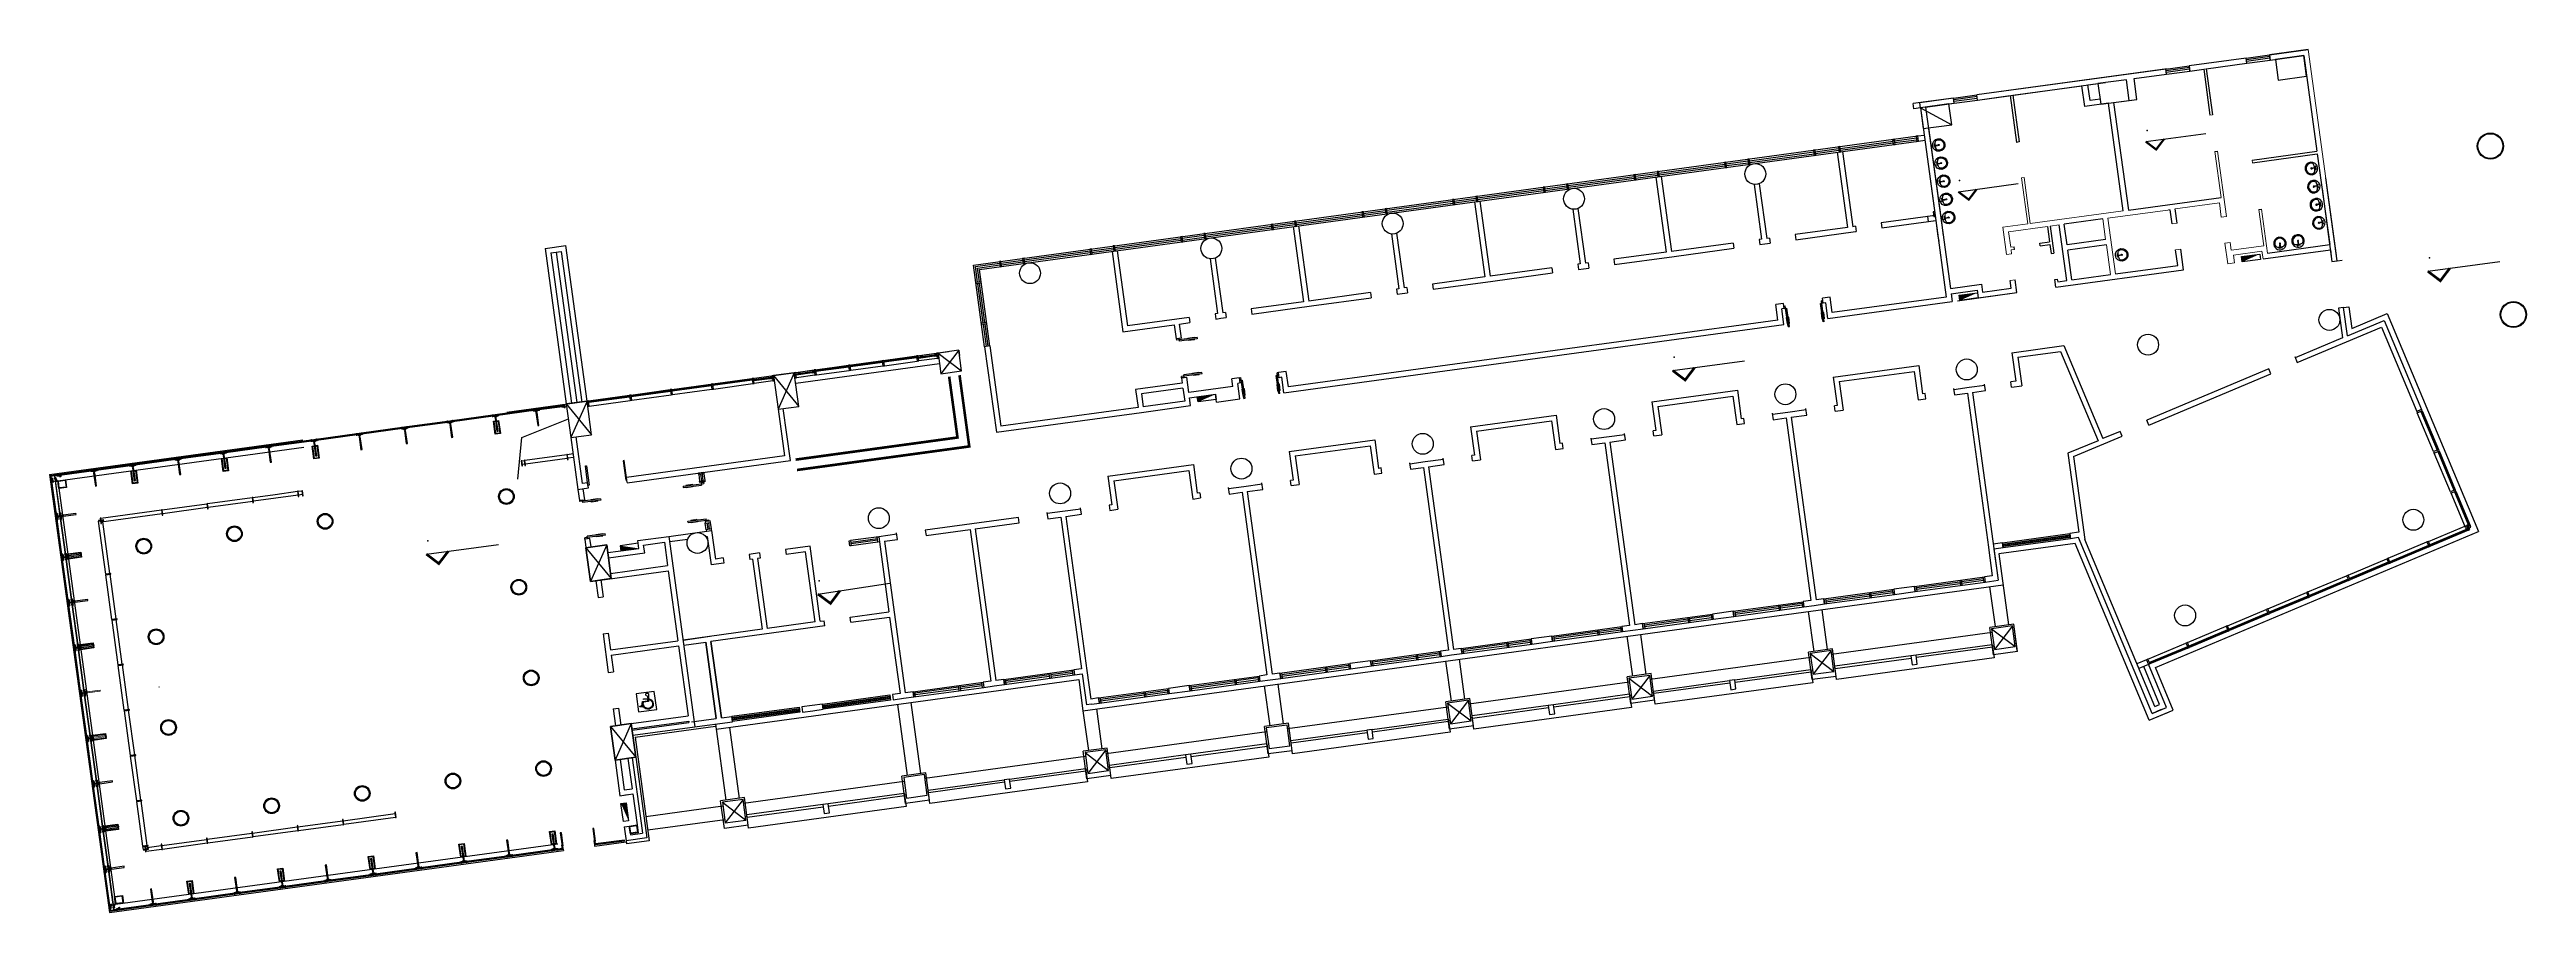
# Model space of a CAD drawing. Header units: millimetres. Extents: x -28081 to 11848482, y -6212777 to 128443.
# Drawn here: x -28081 to 66659, y 95449 to 128443 of the extents above; entities that cross this region are included whole.
import ezdxf

# ---------------------------------------------------------------- set-up
doc = ezdxf.new("R2010")
doc.units = ezdxf.units.MM
doc.header["$LTSCALE"] = 10
for name, color, linetype in [('A—\\M+5C3C5\\M+5B4B0', 135, 'Continuous'), ('A—\\M+5C7BD\\M+5CCE5', 7, 'Continuous'), ('E-RF-5F$0$A-GLAZ', 6, 'Continuous'), ('E-RF-5F$0$A-GLAZ-CWMG', 3, 'Continuous'), ('E2-RI-5F$0$A-DOOR-GLAZ', 1, 'Continuous'), ('E2-RI-5F$0$A-GLAZ-FRAM', 6, 'Continuous'), ('E2-RV-5F$0$$2$A-WALL', 7, 'Continuous'), ('E2-RV-5F$0$A-GLAZ-CWMG', 3, 'Continuous'), ('E2-RV-5F$0$A-GLAZ-FRAM', 6, 'Continuous'), ('E2-RV-5F$0$A-WALL', 7, 'Continuous'), ('E2-RW-12345F$0$A-WALL', 7, 'Continuous')]:
    doc.layers.add(name, color=color, linetype=linetype)

msp = doc.modelspace()

# ---------------------------------------------------------------- hatches: boundary and pattern name
at = {"layer": 'A—\\M+5C3C5\\M+5B4B0'}
h = msp.add_hatch(dxfattribs=at)
h.set_pattern_fill('ANSI32', color=256, scale=200, angle=45, style=0)
h.set_pattern_definition([(277.7833396, (-11708913.56, 6206944.086), (74.30904464, 10.15706083), []), (277.7833396, (-11708934.95, 6206915.93), (74.30904464, 10.15706083), [])])
h.paths.add_polyline_path([(46641, 109437), (49217, 109789), (49204, 109889), (46628, 109536)])
h = msp.add_hatch(dxfattribs=at)
h.set_pattern_fill('ANSI32', color=256, scale=200, angle=45, style=0)
h.set_pattern_definition([(277.7833396, (-11757522.42, 6200306.104), (74.30904464, 10.15706083), []), (277.7833396, (-11757543.8, 6200277.95), (74.30904464, 10.15706083), [])])
h.paths.add_polyline_path([(-1968, 102799), (608, 103151), (595, 103251), (-1981, 102898)])

# ---------------------------------------------------------------- linework, layer by layer
for p, q in [((55937, 128118), (56829, 128240)), ((55937, 128118), (56829, 128240)), ((55964, 127920), (55937, 128118)), ((55964, 127920), (55937, 128118)), ((56838, 128174), (55946, 128052)), ((56838, 128174), (55946, 128052)), ((56847, 128108), (55955, 127986)), ((56847, 128108), (55955, 127986)), ((55964, 127920), (56856, 128042)), ((55964, 127920), (56856, 128042)), ((56856, 128042), (56829, 128240)), ((56856, 128042), (56829, 128240)), ((52865, 127698), (53757, 127820)), ((52865, 127698), (53757, 127820)), ((52893, 127500), (52865, 127698)), ((52893, 127500), (52865, 127698)), ((53766, 127754), (52874, 127632)), ((53766, 127754), (52874, 127632)), ((53775, 127688), (52884, 127566)), ((53775, 127688), (52884, 127566)), ((52893, 127500), (53784, 127622)), ((52893, 127500), (53784, 127622)), ((53784, 127622), (53757, 127820)), ((53784, 127622), (53757, 127820)), ((44742, 126588), (45634, 126710)), ((44742, 126588), (45634, 126710)), ((44769, 126390), (44742, 126588)), ((44769, 126390), (44742, 126588)), ((45643, 126644), (44751, 126522)), ((45643, 126644), (44751, 126522)), ((45652, 126578), (44760, 126456)), ((45652, 126578), (44760, 126456)), ((44769, 126390), (45661, 126512)), ((44769, 126390), (45661, 126512)), ((45661, 126512), (45634, 126710)), ((45661, 126512), (45634, 126710)), ((51564, 126511), (51762, 126538)), ((51564, 126511), (51762, 126538)), ((44017, 124785, 0), (44127, 124798, 0)), ((44019, 124766, 0), (44129, 124779, 0)), ((44112, 124092, 0), (44222, 124105, 0)), ((44114, 124073, 0), (44224, 124086, 0)), ((44206, 123398, 0), (44316, 123411, 0)), ((44209, 123379, 0), (44319, 123392, 0)), ((58590, 123931, 0), (58481, 123914, 0)), ((58593, 123912, 0), (58484, 123895, 0)), ((58685, 123237, 0), (58576, 123220, 0)), ((58688, 123219, 0), (58579, 123202, 0)), ((44301, 122704, 0), (44411, 122718, 0)), ((44303, 122686, 0), (44413, 122699, 0)), ((58780, 122544, 0), (58670, 122527, 0)), ((58783, 122525, 0), (58673, 122508, 0)), ((44396, 122011, 0), (44506, 122024, 0)), ((44398, 121992, 0), (44508, 122005, 0)), ((58875, 121850, 0), (58765, 121833, 0)), ((58878, 121831, 0), (58768, 121815, 0)), ((51016, 120583, 0), (51126, 120598, 0)), ((51019, 120564, 0), (51129, 120579, 0)), ((57244, 120866, 0), (57227, 120976, 0)), ((57263, 120869, 0), (57246, 120978, 0)), ((57938, 120961, 0), (57921, 121070, 0)), ((57957, 120964, 0), (57940, 121073, 0)), ((38258, 118637), (38308, 118644)), ((38272, 118538), (38258, 118637)), ((38272, 118538), (38371, 118551)), ((38416, 117851), (38308, 118644)), ((38466, 117858), (38371, 118551)), ((39758, 118741), (39659, 118727)), ((39754, 118034), (39659, 118727)), ((39744, 118840), (39695, 118833)), ((39803, 118041), (39695, 118833)), ((39758, 118741), (39744, 118840)), ((38343, 118199), (38368, 118202)), ((38376, 117959), (38401, 117962)), ((38416, 117851), (38466, 117858)), ((38442, 118212), (38418, 118209)), ((38475, 117972), (38450, 117969)), ((39681, 118382), (39706, 118385)), ((39714, 118141), (39738, 118145)), ((39803, 118041), (39754, 118034)), ((39780, 118395), (39755, 118392)), ((39813, 118155), (39788, 118152)), ((15114, 117390), (15014, 117377)), ((15014, 117377), (15021, 117327)), ((15814, 117436), (15021, 117327)), ((15114, 117390), (15127, 117291)), ((15821, 117386), (15127, 117291)), ((15459, 117412), (15463, 117388)), ((15473, 117313), (15469, 117338)), ((15700, 117445), (15703, 117420)), ((15713, 117346), (15710, 117371)), ((15814, 117436), (15821, 117386)), ((16003, 116049), (15211, 115940)), ((15218, 115891), (15211, 115940)), ((15317, 115904), (15218, 115891)), ((15997, 116098), (15303, 116003)), ((15317, 115904), (15303, 116003)), ((15642, 116075), (15646, 116050)), ((15656, 115976), (15652, 116001)), ((15882, 116108), (15886, 116083)), ((15896, 116009), (15893, 116033)), ((16003, 116049), (15997, 116098)), ((17438, 115892), (17488, 115899)), ((17452, 115793), (17438, 115892)), ((17452, 115793), (17551, 115806)), ((17596, 115106), (17488, 115899)), ((17645, 115113), (17551, 115806)), ((18938, 115996), (18839, 115982)), ((18933, 115289), (18839, 115982)), ((18861, 115637), (18885, 115640)), ((18924, 116095), (18875, 116088)), ((18983, 115296), (18875, 116088)), ((18938, 115996), (18924, 116095)), ((18960, 115650), (18935, 115647)), ((17523, 115454), (17548, 115457)), ((17556, 115214), (17581, 115217)), ((17596, 115106), (17645, 115113)), ((17622, 115467), (17597, 115464)), ((17655, 115227), (17630, 115224)), ((18894, 115396), (18918, 115400)), ((18983, 115296), (18933, 115289)), ((18993, 115410), (18968, 115407)), ((-7586, 112522), (-7545, 112528)), ((-7485, 111779), (-7586, 112522)), ((-7545, 112528), (-7443, 111785)), ((-6100, 112725), (-6141, 112720)), ((-6141, 112720), (-6040, 111977)), ((-5998, 111982), (-6100, 112725)), ((-5998, 111982), (-6040, 111977)), ((-3847, 111746), (-3054, 111854)), ((-3499, 111819), (-3495, 111794)), ((-3160, 111890), (-3061, 111904)), ((-3160, 111890), (-3146, 111791)), ((-3061, 111904), (-3054, 111854)), ((-7705, 111219), (-7804, 111206)), ((-7804, 111206), (-7797, 111156)), ((-7005, 111264), (-7797, 111156)), ((-7705, 111219), (-7691, 111120)), ((-6998, 111215), (-7691, 111120)), ((-7443, 111785), (-7485, 111779)), ((-7359, 111241), (-7356, 111216)), ((-7346, 111142), (-7349, 111167)), ((-7119, 111274), (-7116, 111249)), ((-7105, 111175), (-7109, 111200)), ((-7005, 111264), (-6998, 111215)), ((-3847, 111746), (-3840, 111696)), ((-3840, 111696), (-3146, 111791)), ((-3739, 111786), (-3736, 111761)), ((-3725, 111687), (-3729, 111711)), ((-3485, 111720), (-3489, 111744)), ((-6822, 109927), (-7515, 109832)), ((-7176, 109904), (-7173, 109879)), ((-6936, 109936), (-6933, 109912)), ((-6815, 109877), (-6822, 109927)), ((-3664, 110408), (-2970, 110503)), ((-3657, 110359), (-3664, 110408)), ((-3657, 110359), (-2864, 110467)), ((-3556, 110448), (-3553, 110423)), ((-3543, 110349), (-3546, 110374)), ((-3316, 110481), (-3313, 110456)), ((-3302, 110382), (-3306, 110407)), ((-2957, 110404), (-2970, 110503)), ((-2957, 110404), (-2858, 110418)), ((-2858, 110418), (-2864, 110467)), ((-6815, 109877), (-7608, 109769)), ((-7601, 109719), (-7608, 109769)), ((-7502, 109733), (-7601, 109719)), ((-7502, 109733), (-7515, 109832)), ((-7163, 109805), (-7166, 109829)), ((-6923, 109837), (-6926, 109862)), ((-5498, 103310, 0), (-5492, 103344, 0)), ((-5498, 103310, 0), (-5492, 103344, 0)), ((-5400, 103294, 0), (-5498, 103310, 0)), ((-5400, 103294, 0), (-5498, 103310, 0)), ((-5492, 103344, 0), (-5427, 103334, 0)), ((-5492, 103344, 0), (-5427, 103334, 0)), ((-5427, 103334, 0), (-5406, 103519, 0)), ((-5427, 103334, 0), (-5406, 103519, 0)), ((-5406, 103519, 0), (-5208, 103546, 0)), ((-5406, 103519, 0), (-5208, 103546, 0)), ((-5374, 103484, 0), (-5400, 103294, 0)), ((-5374, 103484, 0), (-5400, 103294, 0)), ((-5172, 103512, 0), (-5374, 103484, 0)), ((-5172, 103512, 0), (-5374, 103484, 0)), ((-5357, 103385, 0), (-5366, 103325, 0)), ((-5357, 103385, 0), (-5366, 103325, 0)), ((-5363, 103613, 0), (-5208, 103634, 0)), ((-5363, 103613, 0), (-5208, 103634, 0)), ((-5359, 103585, 0), (-5363, 103613, 0)), ((-5359, 103585, 0), (-5363, 103613, 0)), ((-5208, 103605, 0), (-5359, 103585, 0)), ((-5208, 103605, 0), (-5359, 103585, 0)), ((-5208, 103724, 0), (-5208, 103634, 0)), ((-5208, 103724, 0), (-5208, 103634, 0)), ((-5208, 103605, 0), (-5208, 103546, 0)), ((-5208, 103605, 0), (-5208, 103546, 0)), ((-5171, 103805, 0), (-5172, 103512, 0)), ((-5171, 103805, 0), (-5172, 103512, 0)), ((-5148, 103618, 0), (-5148, 103588, 0)), ((-5148, 103618, 0), (-5148, 103588, 0))]:
    msp.add_line(p, q)
at = {"color": 1}
for p, q in [((52097, 124924, 0), (54390, 125238, 0)), ((44929, 123006), (47222, 123319)), ((62887, 119965), (65639, 120344)), ((34002, 116170), (36755, 116546)), ((-13668, 109152), (-10914, 109519)), ((1310, 107623), (4057, 108034))]:
    msp.add_line(p, q, dxfattribs=at)
at = {"lineweight": 13}
for p, q in [((38376, 117959), (38343, 118199)), ((38475, 117972), (38442, 118212)), ((39714, 118141), (39681, 118382)), ((39813, 118155), (39780, 118395)), ((15700, 117445), (15459, 117412)), ((15713, 117346), (15473, 117313)), ((15882, 116108), (15642, 116075)), ((15896, 116009), (15656, 115976)), ((18894, 115396), (18861, 115637)), ((18993, 115410), (18960, 115650)), ((17556, 115214), (17523, 115454)), ((17655, 115227), (17622, 115467)), ((-3739, 111786), (-3499, 111819)), ((-7119, 111274), (-7359, 111241)), ((-7105, 111175), (-7346, 111142)), ((-3725, 111687), (-3485, 111720)), ((-6936, 109936), (-7176, 109904)), ((-3556, 110448), (-3316, 110481)), ((-3543, 110349), (-3302, 110382)), ((-6923, 109837), (-7163, 109805))]:
    msp.add_line(p, q, dxfattribs=at)
at = {"color": 1, "const_width": 83.3, "elevation": 0}
for points in [[(52097, 124924), (52495, 124622), (52797, 125020)], [(44929, 123006), (45327, 122704), (45629, 123102)]]:
    msp.add_lwpolyline(points, dxfattribs=at)
at = {"elevation": 0}
for points in [[(56457, 120619), (56484, 120421), (55791, 120326), (55764, 120524)], [(-5549, 103115), (-4855, 103210), (-4950, 103903), (-5643, 103809)], [(-5549, 103115), (-4855, 103210), (-4950, 103903), (-5643, 103809)], [(-5933, 98951), (-6131, 98923), (-6226, 99617), (-6028, 99644)]]:
    msp.add_lwpolyline(points, close=True, dxfattribs=at)
at = {"color": 1, "const_width": 100}
for points in [[(62887, 119965), (63365, 119602), (63728, 120081)], [(34002, 116170), (34480, 115807), (34843, 116284)], [(-13668, 109152), (-13191, 108787), (-12827, 109264)], [(1310, 107623), (1792, 107266), (2149, 107749)]]:
    msp.add_lwpolyline(points, dxfattribs=at)
for points in [[(45658, 119143), (45685, 118945), (44991, 118850), (44964, 119048)], [(16515, 115261), (16542, 115063), (15848, 114968), (15821, 115166)]]:
    msp.add_lwpolyline(points, close=True)
at = {"extrusion": (0, 0, -1)}
msp.add_lwpolyline([(5541, 109370), (5568, 109568), (6261, 109473), (6234, 109275)], close=True, dxfattribs=at)
for centre, radius, start, end in [((-44179, 124795, 0), 241, -96.80901, 83.19099), ((-44012, 124826, 0), 12.7, -96.80901, 83.19099), ((-44018, 124776, 0), 9.52, -96.80901, 83.19099), ((-44012, 124826, 0), 12.7, 83.19099, -96.80901), ((-44024, 124725, 0), 12.7, -96.80901, 83.19099), ((-44273, 124101, 0), 241, -96.80901, 83.19099), ((-44024, 124725, 0), 12.7, 83.19099, -96.80901), ((-44495, 124833, 0), 452, -5.60229, 12.39963), ((-44495, 124833, 0), 452, -26.01766, -8.01574), ((-44148, 124887, 0), 105, 23.98373, 65.38138), ((-44171, 124698, 0), 105, -78.99941, -37.60176), ((-44107, 124133, 0), 12.7, -96.80901, 83.19099), ((-44179, 124795, 0), 201, 68.49809, -82.11612), ((-44107, 124133, 0), 12.7, 83.19099, -96.80901), ((-44128, 124789, 0), 9.52, 83.19099, -96.80901), ((-44589, 124139, 0), 452, -5.60229, 12.39963), ((-44243, 124194, 0), 105, 23.98373, 65.38138), ((-44179, 124795, 0), 241, 83.19099, -96.80901), ((-44179, 124795, 0), 20.6, -96.80901, 83.19099), ((-44179, 124795, 0), 20.6, 83.19099, -96.80901), ((-44273, 124101, 0), 201, 68.49809, -82.11612), ((-44273, 124101, 0), 241, 83.19099, -96.80901), ((-44273, 124101, 0), 20.6, -96.80901, 83.19099), ((-44273, 124101, 0), 20.6, 83.19099, -96.80901), ((-44113, 124082, 0), 9.52, -96.80901, 83.19099), ((-44119, 124032, 0), 12.7, -96.80901, 83.19099), ((-44368, 123408, 0), 241, -96.80901, 83.19099), ((-44119, 124032, 0), 12.7, 83.19099, -96.80901), ((-44589, 124139, 0), 452, -26.01766, -8.01574), ((-44266, 124004, 0), 105, -78.99941, -37.60176), ((-44201, 123439, 0), 12.7, -96.80901, 83.19099), ((-44207, 123389, 0), 9.52, -96.80901, 83.19099), ((-44201, 123439, 0), 12.7, 83.19099, -96.80901), ((-44213, 123338, 0), 12.7, -96.80901, 83.19099), ((-44213, 123338, 0), 12.7, 83.19099, -96.80901), ((-44223, 124095, 0), 9.52, 83.19099, -96.80901), ((-44684, 123445, 0), 452, -5.60229, 12.39963), ((-44684, 123445, 0), 452, -26.01766, -8.01574), ((-44338, 123500, 0), 105, 23.98373, 65.38138), ((-44361, 123311, 0), 105, -78.99941, -37.60176), ((-44368, 123408, 0), 201, 68.49809, -82.11612), ((-44317, 123402, 0), 9.52, 83.19099, -96.80901), ((-44368, 123408, 0), 241, 83.19099, -96.80901), ((-44368, 123408, 0), 20.6, -96.80901, 83.19099), ((-44368, 123408, 0), 20.6, 83.19099, -96.80901), ((-44463, 122714, 0), 241, -96.80901, 83.19099), ((-44296, 122745, 0), 12.7, -96.80901, 83.19099), ((-44302, 122695, 0), 9.52, -96.80901, 83.19099), ((-44296, 122745, 0), 12.7, 83.19099, -96.80901), ((-44308, 122645, 0), 12.7, -96.80901, 83.19099), ((-44558, 122021, 0), 241, -96.80901, 83.19099), ((-44308, 122645, 0), 12.7, 83.19099, -96.80901), ((-44779, 122752, 0), 452, -5.60229, 12.39963), ((-44779, 122752, 0), 452, -26.01766, -8.01574), ((-44433, 122807, 0), 105, 23.98373, 65.38138), ((-44455, 122617, 0), 105, -78.99941, -37.60176), ((-44463, 122714, 0), 201, 68.49809, -82.11612), ((-44412, 122708, 0), 9.52, 83.19099, -96.80901), ((-44463, 122714, 0), 241, 83.19099, -96.80901), ((-44463, 122714, 0), 20.6, -96.80901, 83.19099), ((-44463, 122714, 0), 20.6, 83.19099, -96.80901), ((-44558, 122021, 0), 201, 68.49809, -82.11612), ((-44558, 122021, 0), 241, 83.19099, -96.80901), ((-44391, 122052, 0), 12.7, -96.80901, 83.19099), ((-44397, 122001, 0), 9.52, -96.80901, 83.19099), ((-44391, 122052, 0), 12.7, 83.19099, -96.80901), ((-44403, 121951, 0), 12.7, -96.80901, 83.19099), ((-44403, 121951, 0), 12.7, 83.19099, -96.80901), ((-44874, 122058, 0), 452, -5.60229, 12.39963), ((-44874, 122058, 0), 452, -26.01766, -8.01574), ((-44528, 122113, 0), 105, 23.98373, 65.38138), ((-44550, 121924, 0), 105, -78.99941, -37.60176), ((-44507, 122015, 0), 9.52, 83.19099, -96.80901), ((-44558, 122021, 0), 20.6, -96.80901, 83.19099), ((-44558, 122021, 0), 20.6, 83.19099, -96.80901), ((-51178, 120595, 0), 241, -97.78401, 82.21599), ((-51011, 120624, 0), 12.7, -97.78401, 82.21599), ((-51017, 120573, 0), 9.52, -97.78401, 82.21599), ((-51011, 120624, 0), 12.7, 82.21599, -97.78401), ((-51024, 120523, 0), 12.7, -97.78401, 82.21599), ((-51024, 120523, 0), 12.7, 82.21599, -97.78401), ((-51493, 120638, 0), 452, -6.57728, 11.42463), ((-51493, 120638, 0), 452, -26.99265, -8.99074), ((-51146, 120687, 0), 105, 23.00874, 64.40638), ((-51172, 120498, 0), 105, -79.9744, -38.57675), ((-51178, 120595, 0), 201, 67.5231, -83.09112), ((-51127, 120588, 0), 9.52, 82.21599, -97.78401), ((-51178, 120595, 0), 241, 82.21599, -97.78401), ((-51178, 120595, 0), 20.6, -97.78401, 82.21599), ((-51178, 120595, 0), 20.6, 82.21599, -97.78401)]:
    msp.add_arc(centre, radius, start, end, dxfattribs=at)
for centre, radius, start, end in [((58432, 123897, 0), 241, 98.7565, -81.2435), ((58432, 123897, 0), 241, -81.2435, 98.7565), ((58432, 123897, 0), 201, 84.0636, -66.55061), ((58527, 123203, 0), 241, 98.7565, -81.2435), ((58527, 123203, 0), 201, 84.0636, -66.55061), ((58432, 123897, 0), 20.6, 98.7565, -81.2435), ((58432, 123897, 0), 20.6, -81.2435, 98.7565), ((58436, 123994, 0), 105, 39.54924, 80.94689), ((58482, 123905, 0), 9.52, 98.7565, -81.2435), ((58527, 123203, 0), 241, -81.2435, 98.7565), ((58527, 123203, 0), 20.6, 98.7565, -81.2435), ((58465, 123806, 0), 105, -63.4339, -22.03625), ((58117, 123848, 0), 452, 9.96322, 27.96514), ((58527, 123203, 0), 20.6, -81.2435, 98.7565), ((58531, 123300, 0), 105, 39.54924, 80.94689), ((58117, 123848, 0), 452, -10.45215, 7.54977), ((58577, 123211, 0), 9.52, 98.7565, -81.2435), ((58584, 123972, 0), 12.7, 98.7565, -81.2435), ((58584, 123972, 0), 12.7, -81.2435, 98.7565), ((58600, 123871, 0), 12.7, 98.7565, -81.2435), ((58592, 123921, 0), 9.52, -81.2435, 98.7565), ((58600, 123871, 0), 12.7, -81.2435, 98.7565), ((58212, 123155, 0), 452, 9.96322, 27.96514), ((58212, 123155, 0), 452, -10.45215, 7.54977), ((58679, 123278, 0), 12.7, 98.7565, -81.2435), ((58679, 123278, 0), 12.7, -81.2435, 98.7565), ((58694, 123178, 0), 12.7, 98.7565, -81.2435), ((58687, 123228, 0), 9.52, -81.2435, 98.7565), ((58694, 123178, 0), 12.7, -81.2435, 98.7565), ((58621, 122510, 0), 241, 98.7565, -81.2435), ((58621, 122510, 0), 201, 84.0636, -66.55061), ((58621, 122510, 0), 241, -81.2435, 98.7565), ((58621, 122510, 0), 20.6, 98.7565, -81.2435), ((58560, 123112, 0), 105, -63.4339, -22.03625), ((58621, 122510, 0), 20.6, -81.2435, 98.7565), ((58626, 122607, 0), 105, 39.54924, 80.94689), ((58672, 122517, 0), 9.52, 98.7565, -81.2435), ((58655, 122418, 0), 105, -63.4339, -22.03625), ((58307, 122461, 0), 452, 9.96322, 27.96514), ((58307, 122461, 0), 452, -10.45215, 7.54977), ((58774, 122585, 0), 12.7, 98.7565, -81.2435), ((58774, 122585, 0), 12.7, -81.2435, 98.7565), ((58789, 122484, 0), 12.7, 98.7565, -81.2435), ((58781, 122534, 0), 9.52, -81.2435, 98.7565), ((58789, 122484, 0), 12.7, -81.2435, 98.7565), ((57229, 121027, 0), 241, 8.7565, -171.2435), ((57923, 121122, 0), 241, 8.7565, -171.2435), ((57923, 121122, 0), 201, -5.9364, -156.55061), ((58716, 121816, 0), 241, 98.7565, -81.2435), ((58716, 121816, 0), 201, 84.0636, -66.55061), ((58716, 121816, 0), 241, -81.2435, 98.7565), ((58716, 121816, 0), 20.6, 98.7565, -81.2435), ((58716, 121816, 0), 20.6, -81.2435, 98.7565), ((58721, 121913, 0), 105, 39.54924, 80.94689), ((58767, 121824, 0), 9.52, 98.7565, -81.2435), ((58750, 121725, 0), 105, -63.4339, -22.03625), ((58402, 121768, 0), 452, 9.96322, 27.96514), ((58402, 121768, 0), 452, -10.45215, 7.54977), ((58869, 121891, 0), 12.7, 98.7565, -81.2435), ((58869, 121891, 0), 12.7, -81.2435, 98.7565), ((58884, 121791, 0), 12.7, 98.7565, -81.2435), ((58876, 121841, 0), 9.52, -81.2435, 98.7565), ((58884, 121791, 0), 12.7, -81.2435, 98.7565), ((57229, 121027, 0), 241, -171.2435, 8.7565), ((57229, 121027, 0), 201, -5.9364, -156.55061), ((57138, 120994, 0), 105, -153.4339, -112.03625), ((57181, 121342, 0), 452, -100.45215, -82.45023), ((57203, 120860, 0), 12.7, 8.7565, -171.2435), ((57203, 120860, 0), 12.7, -171.2435, 8.7565), ((57229, 121027, 0), 20.6, 8.7565, -171.2435), ((57229, 121027, 0), 20.6, -171.2435, 8.7565), ((57237, 120977, 0), 9.52, 8.7565, -171.2435), ((57254, 120867, 0), 9.52, -171.2435, 8.7565), ((57181, 121342, 0), 452, -80.03678, -62.03486), ((57304, 120875, 0), 12.7, 8.7565, -171.2435), ((57304, 120875, 0), 12.7, -171.2435, 8.7565), ((57326, 121023, 0), 105, -50.45076, -9.05311), ((57923, 121122, 0), 241, -171.2435, 8.7565), ((57831, 121089, 0), 105, -153.4339, -112.03625), ((57874, 121437, 0), 452, -100.45215, -82.45023), ((57897, 120955, 0), 12.7, 8.7565, -171.2435), ((57897, 120955, 0), 12.7, -171.2435, 8.7565), ((57923, 121122, 0), 20.6, 8.7565, -171.2435), ((57923, 121122, 0), 20.6, -171.2435, 8.7565), ((57930, 121072, 0), 9.52, 8.7565, -171.2435), ((57947, 120962, 0), 9.52, -171.2435, 8.7565), ((57874, 121437, 0), 452, -80.03678, -62.03486), ((57997, 120970, 0), 12.7, 8.7565, -171.2435), ((57997, 120970, 0), 12.7, -171.2435, 8.7565), ((58020, 121118, 0), 105, -50.45076, -9.05311)]:
    msp.add_arc(centre, radius, start, end)
for centre, major_axis, start_param, end_param in [((-5189, 103421, 0), (196, 44), 5.139275, 2.865579), ((-5189, 103421, 0), (196, 44), 5.139275, 2.865579), ((-5189, 103421, 0), (-172, 2), 1.802138, 6.065215), ((-5189, 103421, 0), (-172, 2), 1.802138, 6.065215), ((-5223, 103780, 0), (-45.7, 34.8), 3.796077, 2.043014), ((-5223, 103780, 0), (-45.7, 34.8), 3.796077, 2.043014)]:
    msp.add_ellipse(centre, major_axis=major_axis, ratio=1, start_param=start_param, end_param=end_param, dxfattribs=at)
at = {"color": 1}
for p in [(52147, 125348, 0), (44979, 123430), (62947, 120474), (34062, 116678), (-13606, 109660), (1363, 108132)]:
    msp.add_point(p, dxfattribs=at)
for points in [[(56457, 120619, 0), (56457, 120619, 0), (55764, 120524, 0), (55791, 120326, 0)], [(45658, 119143), (45658, 119143), (44964, 119048), (44991, 118850)], [(16515, 115261), (16515, 115261), (15821, 115166), (15848, 114968)], [(-5933, 98951, 0), (-5933, 98951, 0), (-6028, 99644, 0), (-6226, 99617, 0)]]:
    msp.add_solid(points)
at = {"extrusion": (0, 0, -1)}
msp.add_solid([(5541, 109370), (5541, 109370), (6234, 109275), (6261, 109473)], dxfattribs=at)
at = {"layer": 'A—\\M+5C3C5\\M+5B4B0'}
for p, q in [((42450, 124810), (42423, 125008)), ((42509, 124818), (42482, 125016)), ((44024, 122251), (43965, 122243)), ((43965, 122243), (43992, 122045)), ((44051, 122053), (44024, 122251)), ((44051, 122053), (43992, 122045)), ((-9127, 120840), (-8334, 120948)), ((-9127, 120840), (-8314, 114895)), ((-7522, 115004), (-8334, 120948)), ((59418, 120368), (59616, 120395)), ((7550, 119566), (7352, 119539)), ((7558, 119507), (7360, 119480)), ((59662, 118585), (59860, 118612)), ((7762, 118011), (7564, 117984)), ((7770, 117951), (7572, 117924)), ((59974, 117780), (61325, 118348)), ((61325, 118348), (64826, 110010)), ((-10593, 114584), (6300, 116893)), ((2542, 116379), (3767, 116546)), ((3826, 116554), (5081, 116726)), ((5085, 116696), (3830, 116524)), ((3834, 116499), (5089, 116671)), ((5089, 116671), (5085, 116696)), ((5141, 116734), (5844, 116830)), ((5148, 116685), (5851, 116781)), ((5148, 116685), (5223, 116695)), ((5154, 116635), (5148, 116685)), ((5154, 116635), (5148, 116685)), ((5858, 116731), (5154, 116635)), ((5230, 116645), (5154, 116635)), ((5871, 116632), (5168, 116536)), ((5223, 116695), (5775, 116771)), ((5309, 116707), (5223, 116695)), ((5223, 116695), (5230, 116645)), ((5779, 116746), (5226, 116670)), ((5851, 116781), (5775, 116771)), ((5775, 116771), (5782, 116720)), ((5782, 116720), (5858, 116731)), ((5904, 116838), (5844, 116830)), ((5844, 116830), (5871, 116632)), ((5871, 116632), (5931, 116640)), ((5931, 116640), (5904, 116838)), ((-2769, 115622), (-4273, 115417)), ((-2769, 115622), (-4273, 115417)), ((-4269, 115391), (-2766, 115597)), ((-4269, 115391), (-2766, 115597)), ((-1206, 115836), (-2710, 115630)), ((-1206, 115836), (-2710, 115630)), ((-2710, 115630), (-2706, 115605)), ((-2710, 115630), (-2706, 115605)), ((-2706, 115605), (-1203, 115811)), ((-2706, 115605), (-1203, 115811)), ((-1203, 115811), (-1206, 115836)), ((-1203, 115811), (-1206, 115836)), ((-1144, 115825), (-441, 115921)), ((-1144, 115825), (-1069, 115835)), ((-1137, 115775), (-1144, 115825)), ((-1137, 115775), (-1144, 115825)), ((-434, 115871), (-1137, 115775)), ((-1062, 115785), (-1137, 115775)), ((-1069, 115835), (-516, 115911)), ((-1069, 115835), (-1062, 115785)), ((-513, 115886), (-1065, 115810)), ((-516, 115911), (-509, 115861)), ((-509, 115861), (-434, 115871)), ((-388, 115978), (-447, 115970)), ((-447, 115970), (-420, 115772)), ((-434, 115871), (-441, 115921)), ((-441, 115921), (-434, 115871)), ((-420, 115772), (-361, 115780)), ((-361, 115780), (-388, 115978)), ((459, 115690), (5958, 116442)), ((464, 116095), (1168, 116191)), ((471, 116046), (1174, 116142)), ((471, 116046), (547, 116056)), ((478, 115995), (471, 116046)), ((1181, 116092), (478, 115995)), ((553, 116006), (478, 115995)), ((1195, 115993), (491, 115897)), ((547, 116056), (1099, 116132)), ((633, 116068), (547, 116056)), ((547, 116056), (553, 116006)), ((1102, 116106), (550, 116031)), ((1174, 116142), (1099, 116132)), ((1099, 116132), (1106, 116081)), ((1106, 116081), (1181, 116092)), ((1227, 116199), (2482, 116371)), ((2486, 116340), (1231, 116169)), ((1231, 116169), (1235, 116144)), ((1235, 116144), (2490, 116315)), ((1254, 116001), (2509, 116173)), ((3771, 116516), (2546, 116349)), ((2546, 116349), (2549, 116323)), ((2549, 116323), (3774, 116491)), ((2569, 116181), (3794, 116348)), ((3830, 116524), (3834, 116499)), ((3853, 116356), (5108, 116528)), ((-9472, 114687), (-11032, 114474)), ((-9472, 114687), (-11032, 114474)), ((-9472, 114687), (-11032, 114474)), ((-11029, 114448), (-9468, 114662)), ((-11029, 114448), (-9468, 114662)), ((-11029, 114448), (-9468, 114662)), ((-9592, 114645), (-9585, 114646)), ((-9592, 114645), (-9590, 114630)), ((-9590, 114664), (-9583, 114616)), ((-9585, 114646), (-9550, 114651)), ((-9548, 114636), (-9583, 114631)), ((-9543, 114621), (-9550, 114670)), ((-9532, 114653), (-9550, 114651)), ((-9548, 114636), (-9530, 114638)), ((-9464, 114627), (-9532, 114653)), ((-9530, 114638), (-9462, 114612)), ((-8367, 114838), (-9472, 114687)), ((-8367, 114838), (-9472, 114687)), ((-8367, 114838), (-9472, 114687)), ((-9472, 114687), (-9468, 114662)), ((-9468, 114662), (-9472, 114687)), ((-9472, 114687), (-9468, 114662)), ((-9468, 114662), (-9472, 114687)), ((-9472, 114687), (-9468, 114662)), ((-9468, 114662), (-9472, 114687)), ((-9468, 114662), (-8364, 114813)), ((-9468, 114662), (-8364, 114813)), ((-9468, 114662), (-8364, 114813)), ((-9404, 114670), (-9464, 114627)), ((-9462, 114612), (-9402, 114655)), ((-9385, 114647), (-9426, 114617)), ((-9402, 114655), (-9385, 114658)), ((-9394, 114713), (-9361, 114717)), ((-9394, 114713), (-9392, 114698)), ((-9389, 114673), (-9385, 114643)), ((-9350, 114663), (-9385, 114658)), ((-9351, 114647), (-9385, 114643)), ((-9361, 114717), (-9355, 114718)), ((-9353, 114703), (-9355, 114718)), ((-9345, 114648), (-9351, 114647)), ((-9342, 114664), (-9350, 114663)), ((-9345, 114648), (-9349, 114678)), ((-9342, 114664), (-9344, 114679)), ((-8488, 114836), (-8482, 114837)), ((-8488, 114836), (-8486, 114822)), ((-8487, 114796), (-8485, 114781)), ((-8478, 114782), (-8485, 114781)), ((-8482, 114837), (-8448, 114842)), ((-8482, 114796), (-8478, 114767)), ((-8443, 114787), (-8478, 114782)), ((-8473, 114767), (-8478, 114767)), ((-8439, 114772), (-8473, 114767)), ((-8446, 114827), (-8448, 114842)), ((-8439, 114772), (-8443, 114802)), ((-8443, 114787), (-8426, 114789)), ((-8392, 114758), (-8439, 114776)), ((-8359, 114778), (-8428, 114804)), ((-8426, 114789), (-8357, 114763)), ((-8392, 114758), (-8374, 114761)), ((-8392, 114758), (-8374, 114761)), ((-8382, 114764), (-8382, 114760)), ((-8382, 114764), (-8382, 114760)), ((-8377, 114760), (-8375, 114746)), ((-8377, 114760), (-8375, 114746)), ((-8377, 114760), (-8375, 114746)), ((-8377, 114760), (-8375, 114746)), ((-8355, 114748), (-8375, 114746)), ((-8355, 114748), (-8375, 114746)), ((-8369, 114746), (-8375, 114746)), ((-8369, 114746), (-8375, 114746)), ((-8374, 114761), (-8357, 114763)), ((-8373, 114761), (-8357, 114763)), ((-8355, 114748), (-8369, 114746)), ((-8355, 114748), (-8369, 114746)), ((-8364, 114813), (-8367, 114838)), ((-8364, 114813), (-8367, 114838)), ((-8364, 114813), (-8367, 114838)), ((-8363, 114813), (-8304, 114821)), ((-8363, 114813), (-8304, 114821)), ((-8363, 114813), (-8304, 114821)), ((-5895, 115195), (-7458, 114981)), ((-5895, 115195), (-7458, 114981)), ((-7455, 114956), (-5892, 115170)), ((-7455, 114956), (-5892, 115170)), ((-4332, 115408), (-5836, 115203)), ((-4332, 115408), (-5836, 115203)), ((-5836, 115203), (-5832, 115178)), ((-5836, 115203), (-5832, 115178)), ((-5832, 115178), (-4329, 115383)), ((-5832, 115178), (-4329, 115383)), ((-4273, 115417), (-4269, 115391)), ((-4273, 115417), (-4269, 115391)), ((-16234, 113763), (-17968, 113526)), ((-16234, 113763), (-17968, 113526)), ((-16234, 113763), (-17968, 113526)), ((-17964, 113500), (-16230, 113737)), ((-17964, 113500), (-16230, 113737)), ((-17964, 113500), (-16230, 113737)), ((-16355, 113761), (-16349, 113762)), ((-16355, 113761), (-16349, 113762)), ((-16355, 113761), (-16353, 113746)), ((-16355, 113761), (-16353, 113746)), ((-16354, 113720), (-16352, 113706)), ((-16354, 113720), (-16352, 113706)), ((-16345, 113707), (-16352, 113706)), ((-16345, 113707), (-16352, 113706)), ((-16349, 113762), (-16315, 113767)), ((-16349, 113762), (-16315, 113767)), ((-16349, 113721), (-16345, 113691)), ((-16349, 113721), (-16345, 113691)), ((-16310, 113711), (-16345, 113707)), ((-16310, 113711), (-16345, 113707)), ((-16339, 113692), (-16345, 113691)), ((-16339, 113692), (-16345, 113691)), ((-16306, 113697), (-16339, 113692)), ((-16306, 113697), (-16339, 113692)), ((-16313, 113752), (-16315, 113767)), ((-16313, 113752), (-16315, 113767)), ((-16306, 113697), (-16310, 113727)), ((-16306, 113697), (-16310, 113727)), ((-16310, 113711), (-16292, 113714)), ((-16310, 113711), (-16292, 113714)), ((-16259, 113683), (-16306, 113701)), ((-16259, 113683), (-16306, 113701)), ((-16226, 113703), (-16294, 113729)), ((-16226, 113703), (-16294, 113729)), ((-16292, 113714), (-16224, 113688)), ((-16292, 113714), (-16224, 113688)), ((-16259, 113683), (-16224, 113688)), ((-16259, 113683), (-16224, 113688)), ((-16249, 113688), (-16248, 113684)), ((-16249, 113688), (-16248, 113684)), ((-16249, 113688), (-16248, 113684)), ((-16249, 113688), (-16248, 113684)), ((-16241, 113685), (-16224, 113688)), ((-16241, 113685), (-16224, 113688)), ((-14500, 114000), (-16234, 113763)), ((-14500, 114000), (-16234, 113763)), ((-14500, 114000), (-16234, 113763)), ((-16230, 113737), (-16234, 113763)), ((-16234, 113763), (-16230, 113737)), ((-16230, 113737), (-16234, 113763)), ((-16234, 113763), (-16230, 113737)), ((-16230, 113737), (-16234, 113763)), ((-16234, 113763), (-16230, 113737)), ((-16230, 113737), (-14497, 113974)), ((-16230, 113737), (-14497, 113974)), ((-16230, 113737), (-14497, 113974)), ((-16166, 113746), (-16226, 113703)), ((-16166, 113746), (-16226, 113703)), ((-16224, 113688), (-16164, 113731)), ((-16224, 113688), (-16164, 113731)), ((-16224, 113688), (-16189, 113693)), ((-16224, 113688), (-16189, 113693)), ((-16224, 113688), (-16206, 113690)), ((-16224, 113688), (-16206, 113690)), ((-16206, 113690), (-16189, 113693)), ((-16206, 113690), (-16189, 113693)), ((-16202, 113676), (-16204, 113691)), ((-16202, 113676), (-16204, 113691)), ((-16202, 113676), (-16204, 113691)), ((-16202, 113676), (-16204, 113691)), ((-16202, 113676), (-16204, 113691)), ((-16202, 113676), (-16204, 113691)), ((-16202, 113676), (-16204, 113691)), ((-16202, 113676), (-16204, 113691)), ((-16199, 113691), (-16199, 113695)), ((-16199, 113691), (-16199, 113695)), ((-16199, 113691), (-16199, 113695)), ((-16199, 113691), (-16199, 113695)), ((-16148, 113723), (-16189, 113693)), ((-16148, 113723), (-16189, 113693)), ((-16164, 113731), (-16147, 113734)), ((-16164, 113731), (-16147, 113734)), ((-16157, 113788), (-16123, 113793)), ((-16157, 113788), (-16123, 113793)), ((-16157, 113788), (-16155, 113773)), ((-16157, 113788), (-16155, 113773)), ((-16151, 113748), (-16147, 113718)), ((-16151, 113748), (-16147, 113718)), ((-16112, 113738), (-16147, 113734)), ((-16112, 113738), (-16147, 113734)), ((-16113, 113723), (-16147, 113718)), ((-16113, 113723), (-16147, 113718)), ((-16123, 113793), (-16117, 113794)), ((-16123, 113793), (-16117, 113794)), ((-16115, 113779), (-16117, 113794)), ((-16115, 113779), (-16117, 113794)), ((-16107, 113724), (-16113, 113723)), ((-16107, 113724), (-16113, 113723)), ((-16107, 113724), (-16112, 113754)), ((-16107, 113724), (-16112, 113754)), ((-16105, 113739), (-16112, 113738)), ((-16105, 113739), (-16112, 113738)), ((-16105, 113739), (-16107, 113754)), ((-16105, 113739), (-16107, 113754)), ((-14621, 113998), (-14615, 113999)), ((-14621, 113998), (-14615, 113999)), ((-14621, 113998), (-14619, 113983)), ((-14621, 113998), (-14619, 113983)), ((-14620, 113957), (-14618, 113943)), ((-14620, 113957), (-14618, 113943)), ((-14611, 113944), (-14618, 113943)), ((-14611, 113944), (-14618, 113943)), ((-14615, 113999), (-14581, 114004)), ((-14615, 113999), (-14581, 114004)), ((-14615, 113958), (-14611, 113928)), ((-14615, 113958), (-14611, 113928)), ((-14576, 113948), (-14611, 113944)), ((-14576, 113948), (-14611, 113944)), ((-14606, 113929), (-14611, 113928)), ((-14606, 113929), (-14611, 113928)), ((-14572, 113934), (-14606, 113929)), ((-14572, 113934), (-14606, 113929)), ((-14579, 113989), (-14581, 114004)), ((-14579, 113989), (-14581, 114004)), ((-14572, 113934), (-14576, 113964)), ((-14572, 113934), (-14576, 113964)), ((-14576, 113948), (-14559, 113951)), ((-14576, 113948), (-14559, 113951)), ((-14525, 113920), (-14572, 113938)), ((-14525, 113920), (-14572, 113938)), ((-14492, 113940), (-14561, 113966)), ((-14492, 113940), (-14561, 113966)), ((-14559, 113951), (-14490, 113925)), ((-14559, 113951), (-14490, 113925)), ((-14525, 113920), (-14490, 113925)), ((-14525, 113920), (-14490, 113925)), ((-14525, 113920), (-14507, 113922)), ((-14525, 113920), (-14507, 113922)), ((-14515, 113925), (-14515, 113921)), ((-14515, 113925), (-14515, 113921)), ((-14515, 113925), (-14515, 113921)), ((-14515, 113925), (-14515, 113921)), ((-14510, 113922), (-14508, 113907)), ((-14510, 113922), (-14508, 113907)), ((-14510, 113922), (-14508, 113907)), ((-14510, 113922), (-14508, 113907)), ((-14510, 113922), (-14508, 113907)), ((-14510, 113922), (-14508, 113907)), ((-14510, 113922), (-14508, 113907)), ((-14510, 113922), (-14508, 113907)), ((-14474, 113912), (-14508, 113907)), ((-14474, 113912), (-14508, 113907)), ((-14474, 113912), (-14508, 113907)), ((-14474, 113912), (-14508, 113907)), ((-14502, 113908), (-14508, 113907)), ((-14502, 113908), (-14508, 113907)), ((-14502, 113908), (-14508, 113907)), ((-14502, 113908), (-14508, 113907)), ((-14507, 113922), (-14490, 113925)), ((-14507, 113922), (-14490, 113925)), ((-14468, 113913), (-14502, 113908)), ((-14468, 113913), (-14502, 113908)), ((-14468, 113913), (-14502, 113908)), ((-14468, 113913), (-14502, 113908)), ((-12766, 114237), (-14500, 114000)), ((-12766, 114237), (-14500, 114000)), ((-12766, 114237), (-14500, 114000)), ((-14497, 113974), (-14500, 114000)), ((-14500, 114000), (-14497, 113974)), ((-14497, 113974), (-14500, 114000)), ((-14500, 114000), (-14497, 113974)), ((-14497, 113974), (-14500, 114000)), ((-14500, 114000), (-14497, 113974)), ((-14497, 113974), (-12763, 114211)), ((-14497, 113974), (-12763, 114211)), ((-14497, 113974), (-12763, 114211)), ((-14432, 113983), (-14492, 113940)), ((-14432, 113983), (-14492, 113940)), ((-14490, 113925), (-14430, 113968)), ((-14490, 113925), (-14430, 113968)), ((-14490, 113925), (-14455, 113930)), ((-14490, 113925), (-14455, 113930)), ((-14490, 113925), (-14472, 113927)), ((-14490, 113925), (-14472, 113927)), ((-14468, 113913), (-14474, 113912)), ((-14468, 113913), (-14474, 113912)), ((-14468, 113913), (-14474, 113912)), ((-14468, 113913), (-14474, 113912)), ((-14472, 113927), (-14455, 113930)), ((-14472, 113927), (-14455, 113930)), ((-14468, 113913), (-14470, 113928)), ((-14468, 113913), (-14470, 113928)), ((-14468, 113913), (-14470, 113928)), ((-14468, 113913), (-14470, 113928)), ((-14468, 113913), (-14470, 113928)), ((-14468, 113913), (-14470, 113928)), ((-14468, 113913), (-14470, 113928)), ((-14468, 113913), (-14470, 113928)), ((-14465, 113928), (-14466, 113932)), ((-14465, 113928), (-14466, 113932)), ((-14465, 113928), (-14466, 113932)), ((-14465, 113928), (-14466, 113932)), ((-14414, 113960), (-14455, 113930)), ((-14414, 113960), (-14455, 113930)), ((-14430, 113968), (-14413, 113971)), ((-14430, 113968), (-14413, 113971)), ((-14423, 114025), (-14389, 114030)), ((-14423, 114025), (-14389, 114030)), ((-14423, 114025), (-14421, 114010)), ((-14423, 114025), (-14421, 114010)), ((-14417, 113985), (-14413, 113955)), ((-14417, 113985), (-14413, 113955)), ((-14378, 113975), (-14413, 113971)), ((-14378, 113975), (-14413, 113971)), ((-14379, 113960), (-14413, 113955)), ((-14379, 113960), (-14413, 113955)), ((-14389, 114030), (-14383, 114031)), ((-14389, 114030), (-14383, 114031)), ((-14381, 114016), (-14383, 114031)), ((-14381, 114016), (-14383, 114031)), ((-14374, 113961), (-14379, 113960)), ((-14374, 113961), (-14379, 113960)), ((-14374, 113961), (-14378, 113991)), ((-14374, 113961), (-14378, 113991)), ((-14371, 113976), (-14378, 113975)), ((-14371, 113976), (-14378, 113975)), ((-14371, 113976), (-14373, 113991)), ((-14371, 113976), (-14373, 113991)), ((-12887, 114235), (-12881, 114236)), ((-12887, 114235), (-12881, 114236)), ((-12887, 114235), (-12885, 114220)), ((-12887, 114235), (-12885, 114220)), ((-12887, 114194), (-12884, 114180)), ((-12887, 114194), (-12884, 114180)), ((-12877, 114181), (-12884, 114180)), ((-12877, 114181), (-12884, 114180)), ((-12882, 114195), (-12877, 114165)), ((-12882, 114195), (-12877, 114165)), ((-12881, 114236), (-12847, 114241)), ((-12881, 114236), (-12847, 114241)), ((-12842, 114185), (-12877, 114181)), ((-12842, 114185), (-12877, 114181)), ((-12872, 114166), (-12877, 114165)), ((-12872, 114166), (-12877, 114165)), ((-12838, 114171), (-12872, 114166)), ((-12838, 114171), (-12872, 114166)), ((-12845, 114226), (-12847, 114241)), ((-12845, 114226), (-12847, 114241)), ((-12838, 114171), (-12842, 114201)), ((-12838, 114171), (-12842, 114201)), ((-12842, 114185), (-12825, 114188)), ((-12842, 114185), (-12825, 114188)), ((-12791, 114157), (-12838, 114175)), ((-12791, 114157), (-12838, 114175)), ((-12758, 114177), (-12827, 114203)), ((-12758, 114177), (-12827, 114203)), ((-12825, 114188), (-12756, 114162)), ((-12825, 114188), (-12756, 114162)), ((-12791, 114157), (-12756, 114162)), ((-12791, 114157), (-12756, 114162)), ((-12791, 114157), (-12773, 114159)), ((-12791, 114157), (-12773, 114159)), ((-12781, 114162), (-12781, 114158)), ((-12781, 114162), (-12781, 114158)), ((-12781, 114162), (-12781, 114158)), ((-12781, 114162), (-12781, 114158)), ((-12776, 114159), (-12774, 114144)), ((-12776, 114159), (-12774, 114144)), ((-12776, 114159), (-12774, 114144)), ((-12776, 114159), (-12774, 114144)), ((-12776, 114159), (-12774, 114144)), ((-12776, 114159), (-12774, 114144)), ((-12776, 114159), (-12774, 114144)), ((-12776, 114159), (-12774, 114144)), ((-12740, 114149), (-12774, 114144)), ((-12740, 114149), (-12774, 114144)), ((-12740, 114149), (-12774, 114144)), ((-12740, 114149), (-12774, 114144)), ((-12768, 114145), (-12774, 114144)), ((-12768, 114145), (-12774, 114144)), ((-12768, 114145), (-12774, 114144)), ((-12768, 114145), (-12774, 114144)), ((-12773, 114159), (-12756, 114162)), ((-12773, 114159), (-12756, 114162)), ((-12734, 114150), (-12768, 114145)), ((-12734, 114150), (-12768, 114145)), ((-12734, 114150), (-12768, 114145)), ((-12734, 114150), (-12768, 114145)), ((-11032, 114474), (-12766, 114237)), ((-11032, 114474), (-12766, 114237)), ((-11032, 114474), (-12766, 114237)), ((-12763, 114211), (-12766, 114237)), ((-12766, 114237), (-12763, 114211)), ((-12763, 114211), (-12766, 114237)), ((-12766, 114237), (-12763, 114211)), ((-12763, 114211), (-12766, 114237)), ((-12766, 114237), (-12763, 114211)), ((-12763, 114211), (-11029, 114448)), ((-12763, 114211), (-11029, 114448)), ((-12763, 114211), (-11029, 114448)), ((-12699, 114220), (-12758, 114177)), ((-12699, 114220), (-12758, 114177)), ((-12756, 114162), (-12697, 114205)), ((-12756, 114162), (-12697, 114205)), ((-12756, 114162), (-12721, 114167)), ((-12756, 114162), (-12721, 114167)), ((-12756, 114162), (-12738, 114164)), ((-12756, 114162), (-12738, 114164)), ((-12734, 114150), (-12740, 114149)), ((-12734, 114150), (-12740, 114149)), ((-12734, 114150), (-12740, 114149)), ((-12734, 114150), (-12740, 114149)), ((-12738, 114164), (-12721, 114167)), ((-12738, 114164), (-12721, 114167)), ((-12734, 114150), (-12736, 114165)), ((-12734, 114150), (-12736, 114165)), ((-12734, 114150), (-12736, 114165)), ((-12734, 114150), (-12736, 114165)), ((-12734, 114150), (-12736, 114165)), ((-12734, 114150), (-12736, 114165)), ((-12734, 114150), (-12736, 114165)), ((-12734, 114150), (-12736, 114165)), ((-12731, 114165), (-12732, 114169)), ((-12731, 114165), (-12732, 114169)), ((-12731, 114165), (-12732, 114169)), ((-12731, 114165), (-12732, 114169)), ((-12680, 114197), (-12721, 114167)), ((-12680, 114197), (-12721, 114167)), ((-12697, 114205), (-12679, 114208)), ((-12697, 114205), (-12679, 114208)), ((-12689, 114262), (-12655, 114267)), ((-12689, 114262), (-12655, 114267)), ((-12689, 114262), (-12687, 114247)), ((-12689, 114262), (-12687, 114247)), ((-12683, 114222), (-12679, 114192)), ((-12683, 114222), (-12679, 114192)), ((-12644, 114212), (-12679, 114208)), ((-12644, 114212), (-12679, 114208)), ((-12645, 114197), (-12679, 114192)), ((-12645, 114197), (-12679, 114192)), ((-12655, 114267), (-12649, 114268)), ((-12655, 114267), (-12649, 114268)), ((-12647, 114253), (-12649, 114268)), ((-12647, 114253), (-12649, 114268)), ((-12640, 114198), (-12645, 114197)), ((-12640, 114198), (-12645, 114197)), ((-12640, 114198), (-12644, 114228)), ((-12640, 114198), (-12644, 114228)), ((-12637, 114213), (-12644, 114212)), ((-12637, 114213), (-12644, 114212)), ((-12637, 114213), (-12639, 114228)), ((-12637, 114213), (-12639, 114228)), ((-11153, 114472), (-11147, 114473)), ((-11153, 114472), (-11151, 114457)), ((-11153, 114431), (-11151, 114417)), ((-11143, 114418), (-11151, 114417)), ((-11148, 114432), (-11144, 114402)), ((-11147, 114473), (-11114, 114478)), ((-11138, 114403), (-11144, 114402)), ((-11108, 114422), (-11143, 114418)), ((-11104, 114408), (-11138, 114403)), ((-11111, 114463), (-11114, 114478)), ((-11104, 114408), (-11108, 114438)), ((-11108, 114422), (-11091, 114425)), ((-11057, 114394), (-11105, 114412)), ((-11025, 114414), (-11093, 114440)), ((-11091, 114425), (-11023, 114399)), ((-11057, 114394), (-11023, 114399)), ((-11057, 114394), (-11040, 114396)), ((-11047, 114399), (-11047, 114395)), ((-11047, 114399), (-11047, 114395)), ((-11042, 114396), (-11040, 114381)), ((-11042, 114396), (-11040, 114381)), ((-11042, 114396), (-11040, 114381)), ((-11042, 114396), (-11040, 114381)), ((-11040, 114396), (-11023, 114399)), ((-11021, 114384), (-11040, 114381)), ((-11021, 114384), (-11040, 114381)), ((-11034, 114382), (-11040, 114381)), ((-11034, 114382), (-11040, 114381)), ((-11021, 114384), (-11034, 114382)), ((-11021, 114384), (-11034, 114382)), ((-11029, 114448), (-11032, 114474)), ((-11032, 114474), (-11029, 114448)), ((-11029, 114448), (-11032, 114474)), ((-11032, 114474), (-11029, 114448)), ((-11029, 114448), (-11032, 114474)), ((-11032, 114474), (-11029, 114448)), ((-10965, 114457), (-11002, 114430)), ((-11000, 114415), (-10963, 114442)), ((-10997, 114402), (-10998, 114406)), ((-10997, 114402), (-10998, 114406)), ((-10998, 114402), (-10987, 114404)), ((-10998, 114402), (-10987, 114404)), ((-10946, 114434), (-10987, 114404)), ((-10947, 114460), (-10965, 114457)), ((-10963, 114442), (-10945, 114445)), ((-10952, 114478), (-10945, 114429)), ((-10947, 114460), (-10912, 114464)), ((-10910, 114449), (-10945, 114445)), ((-10912, 114434), (-10945, 114429)), ((-10906, 114435), (-10912, 114484)), ((-10912, 114464), (-10905, 114465)), ((-10906, 114435), (-10912, 114434)), ((-10903, 114450), (-10910, 114449)), ((-10903, 114450), (-10905, 114465)), ((-9583, 114631), (-9590, 114630)), ((-9577, 114616), (-9583, 114616)), ((-9543, 114621), (-9577, 114616)), ((-9497, 114607), (-9544, 114625)), ((-9497, 114607), (-9462, 114612)), ((-9497, 114607), (-9479, 114610)), ((-9487, 114613), (-9486, 114609)), ((-9487, 114613), (-9486, 114609)), ((-9481, 114609), (-9479, 114595)), ((-9481, 114609), (-9479, 114595)), ((-9481, 114609), (-9479, 114595)), ((-9481, 114609), (-9479, 114595)), ((-9479, 114610), (-9462, 114612)), ((-9445, 114599), (-9479, 114595)), ((-9445, 114599), (-9479, 114595)), ((-9473, 114595), (-9479, 114595)), ((-9473, 114595), (-9479, 114595)), ((-9440, 114600), (-9473, 114595)), ((-9440, 114600), (-9473, 114595)), ((-9462, 114612), (-9426, 114617)), ((-9462, 114612), (-9444, 114615)), ((-9440, 114600), (-9445, 114599)), ((-9440, 114600), (-9445, 114599)), ((-9444, 114615), (-9426, 114617)), ((-9440, 114600), (-9442, 114615)), ((-9440, 114600), (-9442, 114615)), ((-9440, 114600), (-9442, 114615)), ((-9440, 114600), (-9442, 114615)), ((-9437, 114616), (-9437, 114620)), ((-9437, 114616), (-9437, 114620)), ((63107, 113071), (62485, 114552)), ((62641, 114618), (62618, 114608)), ((62618, 114608), (63240, 113127)), ((63263, 113137), (62641, 114618)), ((62670, 114629), (63291, 113149)), ((-28081, 112194), (-18395, 113518)), ((-27765, 111954), (-18357, 113240)), ((-23169, 112815), (-24903, 112578)), ((-23169, 112815), (-24903, 112578)), ((-23169, 112815), (-24903, 112578)), ((-24900, 112552), (-23166, 112789)), ((-24900, 112552), (-23166, 112789)), ((-24900, 112552), (-23166, 112789)), ((-23290, 112813), (-23284, 112814)), ((-23290, 112813), (-23284, 112814)), ((-23290, 112813), (-23288, 112798)), ((-23290, 112813), (-23288, 112798)), ((-23290, 112772), (-23288, 112758)), ((-23290, 112772), (-23288, 112758)), ((-23280, 112759), (-23288, 112758)), ((-23280, 112759), (-23288, 112758)), ((-23285, 112773), (-23281, 112743)), ((-23285, 112773), (-23281, 112743)), ((-23284, 112814), (-23251, 112819)), ((-23284, 112814), (-23251, 112819)), ((-23275, 112744), (-23281, 112743)), ((-23275, 112744), (-23281, 112743)), ((-23245, 112763), (-23280, 112759)), ((-23245, 112763), (-23280, 112759)), ((-23241, 112749), (-23275, 112744)), ((-23241, 112749), (-23275, 112744)), ((-23249, 112804), (-23251, 112819)), ((-23249, 112804), (-23251, 112819)), ((-23241, 112749), (-23245, 112779)), ((-23241, 112749), (-23245, 112779)), ((-23245, 112763), (-23228, 112766)), ((-23245, 112763), (-23228, 112766)), ((-23194, 112735), (-23242, 112753)), ((-23194, 112735), (-23242, 112753)), ((-23161, 112755), (-23230, 112781)), ((-23161, 112755), (-23230, 112781)), ((-23228, 112766), (-23159, 112740)), ((-23228, 112766), (-23159, 112740)), ((-23184, 112740), (-23184, 112736)), ((-23184, 112740), (-23184, 112736)), ((-23184, 112740), (-23184, 112736)), ((-23184, 112740), (-23184, 112736)), ((-21435, 113052), (-23169, 112815)), ((-21435, 113052), (-23169, 112815)), ((-21435, 113052), (-23169, 112815)), ((-23166, 112789), (-23169, 112815)), ((-23169, 112815), (-23166, 112789)), ((-23166, 112789), (-23169, 112815)), ((-23169, 112815), (-23166, 112789)), ((-23166, 112789), (-23169, 112815)), ((-23169, 112815), (-23166, 112789)), ((-23166, 112789), (-21432, 113026)), ((-23166, 112789), (-21432, 113026)), ((-23166, 112789), (-21432, 113026)), ((-23102, 112798), (-23161, 112755)), ((-23102, 112798), (-23161, 112755)), ((-23159, 112740), (-23100, 112783)), ((-23159, 112740), (-23100, 112783)), ((-23159, 112740), (-23124, 112745)), ((-23159, 112740), (-23124, 112745)), ((-23159, 112740), (-23142, 112742)), ((-23159, 112740), (-23142, 112742)), ((-23142, 112742), (-23124, 112745)), ((-23142, 112742), (-23124, 112745)), ((-23137, 112728), (-23139, 112743)), ((-23137, 112728), (-23139, 112743)), ((-23137, 112728), (-23139, 112743)), ((-23137, 112728), (-23139, 112743)), ((-23137, 112728), (-23139, 112743)), ((-23137, 112728), (-23139, 112743)), ((-23137, 112728), (-23139, 112743)), ((-23137, 112728), (-23139, 112743)), ((-23134, 112743), (-23135, 112747)), ((-23134, 112743), (-23135, 112747)), ((-23134, 112743), (-23135, 112747)), ((-23134, 112743), (-23135, 112747)), ((-23083, 112775), (-23124, 112745)), ((-23083, 112775), (-23124, 112745)), ((-23100, 112783), (-23082, 112786)), ((-23100, 112783), (-23082, 112786)), ((-23092, 112840), (-23058, 112845)), ((-23092, 112840), (-23058, 112845)), ((-23092, 112840), (-23090, 112825)), ((-23092, 112840), (-23090, 112825)), ((-23087, 112800), (-23083, 112770)), ((-23087, 112800), (-23083, 112770)), ((-23049, 112775), (-23083, 112770)), ((-23049, 112775), (-23083, 112770)), ((-23047, 112790), (-23082, 112786)), ((-23047, 112790), (-23082, 112786)), ((-23058, 112845), (-23053, 112846)), ((-23058, 112845), (-23053, 112846)), ((-23050, 112831), (-23053, 112846)), ((-23050, 112831), (-23053, 112846)), ((-23043, 112776), (-23049, 112775)), ((-23043, 112776), (-23049, 112775)), ((-23043, 112776), (-23047, 112806)), ((-23043, 112776), (-23047, 112806)), ((-23040, 112791), (-23047, 112790)), ((-23040, 112791), (-23047, 112790)), ((-23040, 112791), (-23042, 112806)), ((-23040, 112791), (-23042, 112806)), ((-21556, 113050), (-21551, 113051)), ((-21556, 113050), (-21551, 113051)), ((-21556, 113050), (-21554, 113035)), ((-21556, 113050), (-21554, 113035)), ((-21556, 113009), (-21554, 112995)), ((-21556, 113009), (-21554, 112995)), ((-21547, 112996), (-21554, 112995)), ((-21547, 112996), (-21554, 112995)), ((-21551, 113051), (-21517, 113056)), ((-21551, 113051), (-21517, 113056)), ((-21551, 113010), (-21547, 112980)), ((-21551, 113010), (-21547, 112980)), ((-21512, 113000), (-21547, 112996)), ((-21512, 113000), (-21547, 112996)), ((-21541, 112981), (-21547, 112980)), ((-21541, 112981), (-21547, 112980)), ((-21507, 112986), (-21541, 112981)), ((-21507, 112986), (-21541, 112981)), ((-21515, 113041), (-21517, 113056)), ((-21515, 113041), (-21517, 113056)), ((-21512, 113000), (-21494, 113003)), ((-21512, 113000), (-21494, 113003)), ((-21507, 112986), (-21511, 113016)), ((-21507, 112986), (-21511, 113016)), ((-21460, 112972), (-21508, 112990)), ((-21460, 112972), (-21508, 112990)), ((-21427, 112992), (-21496, 113018)), ((-21427, 112992), (-21496, 113018)), ((-21494, 113003), (-21425, 112977)), ((-21494, 113003), (-21425, 112977)), ((-21460, 112972), (-21425, 112977)), ((-21460, 112972), (-21425, 112977)), ((-21460, 112972), (-21443, 112974)), ((-21460, 112972), (-21443, 112974)), ((-21451, 112977), (-21450, 112973)), ((-21451, 112977), (-21450, 112973)), ((-21451, 112977), (-21450, 112973)), ((-21451, 112977), (-21450, 112973)), ((-21445, 112974), (-21443, 112959)), ((-21445, 112974), (-21443, 112959)), ((-21445, 112974), (-21443, 112959)), ((-21445, 112974), (-21443, 112959)), ((-21445, 112974), (-21443, 112959)), ((-21445, 112974), (-21443, 112959)), ((-21445, 112974), (-21443, 112959)), ((-21445, 112974), (-21443, 112959)), ((-21443, 112974), (-21425, 112977)), ((-21443, 112974), (-21425, 112977)), ((-21409, 112964), (-21443, 112959)), ((-21409, 112964), (-21443, 112959)), ((-21409, 112964), (-21443, 112959)), ((-21409, 112964), (-21443, 112959)), ((-21437, 112960), (-21443, 112959)), ((-21437, 112960), (-21443, 112959)), ((-21437, 112960), (-21443, 112959)), ((-21437, 112960), (-21443, 112959)), ((-21403, 112965), (-21437, 112960)), ((-21403, 112965), (-21437, 112960)), ((-21403, 112965), (-21437, 112960)), ((-21403, 112965), (-21437, 112960)), ((-19702, 113289), (-21435, 113052)), ((-19702, 113289), (-21435, 113052)), ((-19702, 113289), (-21435, 113052)), ((-21432, 113026), (-21435, 113052)), ((-21435, 113052), (-21432, 113026)), ((-21432, 113026), (-21435, 113052)), ((-21435, 113052), (-21432, 113026)), ((-21432, 113026), (-21435, 113052)), ((-21435, 113052), (-21432, 113026)), ((-21432, 113026), (-19698, 113263)), ((-21432, 113026), (-19698, 113263)), ((-21432, 113026), (-19698, 113263)), ((-21368, 113035), (-21427, 112992)), ((-21368, 113035), (-21427, 112992)), ((-21425, 112977), (-21366, 113020)), ((-21425, 112977), (-21366, 113020)), ((-21425, 112977), (-21390, 112982)), ((-21425, 112977), (-21390, 112982)), ((-21425, 112977), (-21408, 112979)), ((-21425, 112977), (-21408, 112979)), ((-21403, 112965), (-21409, 112964)), ((-21403, 112965), (-21409, 112964)), ((-21403, 112965), (-21409, 112964)), ((-21403, 112965), (-21409, 112964)), ((-21408, 112979), (-21390, 112982)), ((-21408, 112979), (-21390, 112982)), ((-21403, 112965), (-21405, 112980)), ((-21403, 112965), (-21405, 112980)), ((-21403, 112965), (-21405, 112980)), ((-21403, 112965), (-21405, 112980)), ((-21403, 112965), (-21405, 112980)), ((-21403, 112965), (-21405, 112980)), ((-21403, 112965), (-21405, 112980)), ((-21403, 112965), (-21405, 112980)), ((-21401, 112980), (-21401, 112984)), ((-21401, 112980), (-21401, 112984)), ((-21401, 112980), (-21401, 112984)), ((-21401, 112980), (-21401, 112984)), ((-21349, 113012), (-21390, 112982)), ((-21349, 113012), (-21390, 112982)), ((-21366, 113020), (-21348, 113023)), ((-21366, 113020), (-21348, 113023)), ((-21358, 113077), (-21324, 113082)), ((-21358, 113077), (-21324, 113082)), ((-21358, 113077), (-21356, 113062)), ((-21358, 113077), (-21356, 113062)), ((-21353, 113037), (-21349, 113007)), ((-21353, 113037), (-21349, 113007)), ((-21315, 113012), (-21349, 113007)), ((-21315, 113012), (-21349, 113007)), ((-21313, 113027), (-21348, 113023)), ((-21313, 113027), (-21348, 113023)), ((-21324, 113082), (-21319, 113083)), ((-21324, 113082), (-21319, 113083)), ((-21317, 113068), (-21319, 113083)), ((-21317, 113068), (-21319, 113083)), ((-21309, 113013), (-21315, 113012)), ((-21309, 113013), (-21315, 113012)), ((-21309, 113013), (-21313, 113043)), ((-21309, 113013), (-21313, 113043)), ((-21306, 113028), (-21313, 113027)), ((-21306, 113028), (-21313, 113027)), ((-21306, 113028), (-21308, 113043)), ((-21306, 113028), (-21308, 113043)), ((-19823, 113287), (-19817, 113288)), ((-19823, 113287), (-19821, 113272)), ((-19822, 113246), (-19820, 113232)), ((-19813, 113233), (-19820, 113232)), ((-19817, 113288), (-19783, 113293)), ((-19817, 113247), (-19813, 113217)), ((-19778, 113237), (-19813, 113233)), ((-19807, 113218), (-19813, 113217)), ((-19773, 113223), (-19807, 113218)), ((-19781, 113278), (-19783, 113293)), ((-19778, 113237), (-19760, 113240)), ((-19773, 113223), (-19777, 113253)), ((-19726, 113209), (-19774, 113227)), ((-19693, 113229), (-19762, 113255)), ((-19760, 113240), (-19691, 113214)), ((-19726, 113209), (-19691, 113214)), ((-19726, 113209), (-19709, 113211)), ((-19717, 113214), (-19716, 113210)), ((-19717, 113214), (-19716, 113210)), ((-19711, 113211), (-19709, 113196)), ((-19711, 113211), (-19709, 113196)), ((-19711, 113211), (-19709, 113196)), ((-19711, 113211), (-19709, 113196)), ((-19709, 113211), (-19691, 113214)), ((-19675, 113201), (-19709, 113196)), ((-19675, 113201), (-19709, 113196)), ((-19703, 113197), (-19709, 113196)), ((-19703, 113197), (-19709, 113196)), ((-19670, 113202), (-19703, 113197)), ((-19670, 113202), (-19703, 113197)), ((-17968, 113526), (-19702, 113289)), ((-17968, 113526), (-19702, 113289)), ((-17968, 113526), (-19702, 113289)), ((-19698, 113263), (-19702, 113289)), ((-19702, 113289), (-19698, 113263)), ((-19698, 113263), (-19702, 113289)), ((-19702, 113289), (-19698, 113263)), ((-19698, 113263), (-19702, 113289)), ((-19702, 113289), (-19698, 113263)), ((-19698, 113263), (-17964, 113500)), ((-19698, 113263), (-17964, 113500)), ((-19698, 113263), (-17964, 113500)), ((-19634, 113272), (-19693, 113229)), ((-19691, 113214), (-19632, 113257)), ((-19691, 113214), (-19656, 113219)), ((-19691, 113214), (-19674, 113216)), ((-19670, 113202), (-19675, 113201)), ((-19670, 113202), (-19675, 113201)), ((-19674, 113216), (-19656, 113219)), ((-19670, 113202), (-19672, 113217)), ((-19670, 113202), (-19672, 113217)), ((-19670, 113202), (-19672, 113217)), ((-19670, 113202), (-19672, 113217)), ((-19667, 113217), (-19667, 113221)), ((-19667, 113217), (-19667, 113221)), ((-19615, 113249), (-19656, 113219)), ((-19632, 113257), (-19615, 113260)), ((-19624, 113314), (-19591, 113319)), ((-19624, 113314), (-19622, 113299)), ((-19619, 113274), (-19615, 113244)), ((-19580, 113264), (-19615, 113260)), ((-19581, 113249), (-19615, 113244)), ((-19591, 113319), (-19585, 113320)), ((-19583, 113305), (-19585, 113320)), ((-19575, 113250), (-19581, 113249)), ((-19572, 113265), (-19580, 113264)), ((-19575, 113250), (-19579, 113280)), ((-19572, 113265), (-19574, 113280)), ((-18089, 113524), (-18083, 113525)), ((-18089, 113524), (-18087, 113509)), ((-18088, 113483), (-18086, 113469)), ((-18079, 113470), (-18086, 113469)), ((-18083, 113525), (-18049, 113530)), ((-18083, 113484), (-18079, 113454)), ((-18044, 113474), (-18079, 113470)), ((-18073, 113455), (-18079, 113454)), ((-18039, 113460), (-18073, 113455)), ((-18047, 113515), (-18049, 113530)), ((-18039, 113460), (-18044, 113490)), ((-18044, 113474), (-18026, 113477)), ((-18028, 113459), (-18040, 113464)), ((-18036, 113284), (-17837, 113311)), ((-17960, 113466), (-18028, 113492)), ((-18026, 113477), (-17958, 113451)), ((-17993, 113446), (-18001, 113449)), ((-17993, 113446), (-17958, 113451)), ((-17993, 113446), (-17975, 113448)), ((-17983, 113451), (-17982, 113447)), ((-17983, 113451), (-17982, 113447)), ((-17977, 113448), (-17975, 113433)), ((-17977, 113448), (-17975, 113433)), ((-17977, 113448), (-17975, 113433)), ((-17977, 113448), (-17975, 113433)), ((-17975, 113448), (-17958, 113451)), ((-17941, 113438), (-17975, 113433)), ((-17941, 113438), (-17975, 113433)), ((-17970, 113434), (-17975, 113433)), ((-17970, 113434), (-17975, 113433)), ((-17936, 113439), (-17970, 113434)), ((-17936, 113439), (-17970, 113434)), ((-17968, 113526), (-17964, 113500)), ((-17964, 113500), (-17968, 113526)), ((-17968, 113526), (-17964, 113500)), ((-17964, 113500), (-17968, 113526)), ((-17968, 113526), (-17964, 113500)), ((-17964, 113500), (-17968, 113526)), ((-17900, 113509), (-17960, 113466)), ((-17958, 113451), (-17898, 113494)), ((-17958, 113451), (-17922, 113456)), ((-17958, 113451), (-17940, 113453)), ((-17936, 113439), (-17941, 113438)), ((-17936, 113439), (-17941, 113438)), ((-17940, 113453), (-17922, 113456)), ((-17936, 113439), (-17938, 113454)), ((-17936, 113439), (-17938, 113454)), ((-17936, 113439), (-17938, 113454)), ((-17936, 113439), (-17938, 113454)), ((-17933, 113454), (-17933, 113458)), ((-17933, 113454), (-17933, 113458)), ((-17881, 113486), (-17922, 113456)), ((-17898, 113494), (-17881, 113497)), ((-17890, 113551), (-17857, 113556)), ((-17890, 113551), (-17888, 113536)), ((-17885, 113511), (-17881, 113481)), ((-17846, 113501), (-17881, 113497)), ((-17847, 113486), (-17881, 113481)), ((-17857, 113556), (-17851, 113557)), ((-17849, 113542), (-17851, 113557)), ((-17841, 113487), (-17847, 113486)), ((-17838, 113502), (-17846, 113501)), ((-17841, 113487), (-17845, 113517)), ((-17838, 113502), (-17840, 113517)), ((-16259, 113683), (-16241, 113685)), ((-16259, 113683), (-16241, 113685)), ((-16243, 113685), (-16241, 113670)), ((-16243, 113685), (-16241, 113670)), ((-16243, 113685), (-16241, 113670)), ((-16243, 113685), (-16241, 113670)), ((-16243, 113685), (-16241, 113670)), ((-16243, 113685), (-16241, 113670)), ((-16243, 113685), (-16241, 113670)), ((-16243, 113685), (-16241, 113670)), ((-16208, 113675), (-16241, 113670)), ((-16208, 113675), (-16241, 113670)), ((-16208, 113675), (-16241, 113670)), ((-16208, 113675), (-16241, 113670)), ((-16236, 113671), (-16241, 113670)), ((-16236, 113671), (-16241, 113670)), ((-16236, 113671), (-16241, 113670)), ((-16236, 113671), (-16241, 113670)), ((-16202, 113676), (-16236, 113671)), ((-16202, 113676), (-16236, 113671)), ((-16202, 113676), (-16236, 113671)), ((-16202, 113676), (-16236, 113671)), ((-16202, 113676), (-16208, 113675)), ((-16202, 113676), (-16208, 113675)), ((-16202, 113676), (-16208, 113675)), ((-16202, 113676), (-16208, 113675)), ((-9899, 112739), (-8300, 112958)), ((-8280, 112809), (-9879, 112591)), ((-8276, 112961), (-8054, 112992)), ((-8034, 112843), (-8255, 112813)), ((63752, 111536), (63130, 113016)), ((63240, 113127), (63263, 113137)), ((63286, 113082), (63263, 113072)), ((63263, 113072), (63885, 111591)), ((63908, 111601), (63286, 113082)), ((63315, 113094), (63936, 111613)), ((-28081, 112194, 0), (-25792, 95449, 0)), ((-27876, 112171), (-28044, 112148)), ((-28040, 112123), (-28044, 112148)), ((-28029, 112044), (-28044, 112042)), ((-28043, 112036), (-28044, 112042)), ((-28039, 112002), (-28043, 112036)), ((-27872, 112146), (-28040, 112123)), ((-28015, 112127), (-28040, 112123)), ((-28040, 112123), (-27829, 110581)), ((-28039, 112002), (-28024, 112004)), ((-27804, 110584), (-28015, 112127)), ((-27990, 112054), (-28005, 112052)), ((-27974, 112051), (-28004, 112047)), ((-27999, 112008), (-27969, 112012)), ((-27997, 111993), (-27953, 111933)), ((-27990, 112054), (-27989, 112047)), ((-27989, 112047), (-27984, 112012)), ((-27982, 111995), (-27984, 112012)), ((-27938, 111935), (-27982, 111995)), ((-27974, 112051), (-27973, 112046)), ((-27973, 112046), (-27969, 112012)), ((-27973, 112011), (-27943, 111970)), ((-27953, 111933), (-27951, 111916)), ((-27950, 111908), (-27951, 111916)), ((-27950, 111908), (-27951, 111916)), ((-27950, 111908), (-27935, 111910)), ((-27950, 111908), (-27935, 111910)), ((-27941, 111953), (-27943, 111970)), ((-27938, 111935), (-27943, 111970)), ((-27926, 111957), (-27941, 111955)), ((-27926, 111957), (-27941, 111955)), ((-27936, 111918), (-27938, 111935)), ((-27936, 111918), (-27935, 111910)), ((-27936, 111918), (-27935, 111910)), ((-27936, 111915), (-27921, 111917)), ((-27936, 111915), (-27921, 111917)), ((-27926, 111957), (-27922, 111923)), ((-27926, 111957), (-27925, 111951)), ((-27925, 111951), (-27921, 111917)), ((-27922, 111923), (-27921, 111917)), ((-27872, 112146), (-27897, 112143)), ((-27897, 112143), (-27686, 110600)), ((-26389, 112374), (-27876, 112171)), ((-26389, 112374), (-27876, 112171)), ((-26389, 112374), (-27876, 112171)), ((-27876, 112171), (-27872, 112146)), ((-27876, 112171), (-27872, 112146)), ((-27876, 112171), (-27872, 112146)), ((-27872, 112146), (-26386, 112349)), ((-27872, 112146), (-26386, 112349)), ((-27872, 112146), (-26386, 112349)), ((-27661, 110604), (-27872, 112146)), ((-27798, 112197), (-27793, 112198)), ((-27798, 112197), (-27796, 112182)), ((-27798, 112156), (-27796, 112141)), ((-27789, 112142), (-27796, 112141)), ((-27793, 112198), (-27759, 112202)), ((-27793, 112157), (-27789, 112127)), ((-27754, 112147), (-27789, 112142)), ((-27783, 112128), (-27789, 112127)), ((-27749, 112133), (-27783, 112128)), ((-27765, 111954, 0), (-25552, 95764, 0)), ((-27757, 112188), (-27759, 112202)), ((-27754, 112147), (-27736, 112150)), ((-27749, 112133), (-27753, 112162)), ((-27702, 112119), (-27750, 112137)), ((-27669, 112139), (-27738, 112164)), ((-27736, 112150), (-27667, 112124)), ((-27702, 112119), (-27667, 112124)), ((-27702, 112119), (-27685, 112121)), ((-27687, 112121), (-27685, 112106)), ((-27687, 112121), (-27685, 112106)), ((-27651, 112111), (-27685, 112106)), ((-27679, 112107), (-27685, 112106)), ((-27645, 112112), (-27679, 112107)), ((-27652, 112141), (-27669, 112139)), ((-27667, 112124), (-27650, 112126)), ((-27652, 112141), (-27644, 112142)), ((-27652, 112141), (-27644, 112142)), ((-27645, 112112), (-27651, 112111)), ((-27642, 112127), (-27650, 112126)), ((-27642, 112127), (-27650, 112126)), ((-27645, 112112), (-27647, 112126)), ((-27645, 112112), (-27647, 112126)), ((-27642, 112127), (-27644, 112142)), ((-27642, 112127), (-27644, 112142)), ((-26510, 112373), (-26505, 112374)), ((-26510, 112373), (-26505, 112374)), ((-26510, 112373), (-26508, 112358)), ((-26510, 112373), (-26508, 112358)), ((-26510, 112332), (-26508, 112317)), ((-26510, 112332), (-26508, 112317)), ((-26501, 112318), (-26508, 112317)), ((-26501, 112318), (-26508, 112317)), ((-26505, 112374), (-26471, 112378)), ((-26505, 112374), (-26471, 112378)), ((-26505, 112333), (-26501, 112303)), ((-26505, 112333), (-26501, 112303)), ((-26466, 112323), (-26501, 112318)), ((-26466, 112323), (-26501, 112318)), ((-26495, 112304), (-26501, 112303)), ((-26495, 112304), (-26501, 112303)), ((-26461, 112309), (-26495, 112304)), ((-26461, 112309), (-26495, 112304)), ((-26469, 112364), (-26471, 112378)), ((-26469, 112364), (-26471, 112378)), ((-26466, 112323), (-26448, 112326)), ((-26466, 112323), (-26448, 112326)), ((-26461, 112309), (-26465, 112338)), ((-26461, 112309), (-26465, 112338)), ((-26414, 112295), (-26462, 112313)), ((-26414, 112295), (-26462, 112313)), ((-26381, 112315), (-26450, 112341)), ((-26381, 112315), (-26450, 112341)), ((-26448, 112326), (-26379, 112300)), ((-26448, 112326), (-26379, 112300)), ((-26414, 112295), (-26379, 112300)), ((-26414, 112295), (-26379, 112300)), ((-26414, 112295), (-26397, 112297)), ((-26414, 112295), (-26397, 112297)), ((-26405, 112300), (-26404, 112296)), ((-26405, 112300), (-26404, 112296)), ((-26405, 112300), (-26404, 112296)), ((-26405, 112300), (-26404, 112296)), ((-26399, 112297), (-26397, 112282)), ((-26399, 112297), (-26397, 112282)), ((-26399, 112297), (-26397, 112282)), ((-26399, 112297), (-26397, 112282)), ((-26399, 112297), (-26397, 112282)), ((-26399, 112297), (-26397, 112282)), ((-26399, 112297), (-26397, 112282)), ((-26399, 112297), (-26397, 112282)), ((-26397, 112297), (-26379, 112300)), ((-26397, 112297), (-26379, 112300)), ((-26363, 112287), (-26397, 112282)), ((-26363, 112287), (-26397, 112282)), ((-26363, 112287), (-26397, 112282)), ((-26363, 112287), (-26397, 112282)), ((-26391, 112283), (-26397, 112282)), ((-26391, 112283), (-26397, 112282)), ((-26391, 112283), (-26397, 112282)), ((-26391, 112283), (-26397, 112282)), ((-26357, 112288), (-26391, 112283)), ((-26357, 112288), (-26391, 112283)), ((-26357, 112288), (-26391, 112283)), ((-26357, 112288), (-26391, 112283)), ((-24903, 112578), (-26389, 112374)), ((-24903, 112578), (-26389, 112374)), ((-24903, 112578), (-26389, 112374)), ((-26386, 112349), (-26389, 112374)), ((-26389, 112374), (-26386, 112349)), ((-26386, 112349), (-26389, 112374)), ((-26389, 112374), (-26386, 112349)), ((-26386, 112349), (-26389, 112374)), ((-26389, 112374), (-26386, 112349)), ((-26386, 112349), (-24900, 112552)), ((-26386, 112349), (-24900, 112552)), ((-26386, 112349), (-24900, 112552)), ((-26322, 112358), (-26381, 112315)), ((-26322, 112358), (-26381, 112315)), ((-26379, 112300), (-26320, 112343)), ((-26379, 112300), (-26320, 112343)), ((-26379, 112300), (-26344, 112305)), ((-26379, 112300), (-26344, 112305)), ((-26379, 112300), (-26362, 112302)), ((-26379, 112300), (-26362, 112302)), ((-26357, 112288), (-26363, 112287)), ((-26357, 112288), (-26363, 112287)), ((-26357, 112288), (-26363, 112287)), ((-26357, 112288), (-26363, 112287)), ((-26362, 112302), (-26344, 112305)), ((-26362, 112302), (-26344, 112305)), ((-26357, 112288), (-26359, 112302)), ((-26357, 112288), (-26359, 112302)), ((-26357, 112288), (-26359, 112302)), ((-26357, 112288), (-26359, 112302)), ((-26357, 112288), (-26359, 112302)), ((-26357, 112288), (-26359, 112302)), ((-26357, 112288), (-26359, 112302)), ((-26357, 112288), (-26359, 112302)), ((-26354, 112303), (-26355, 112307)), ((-26354, 112303), (-26355, 112307)), ((-26354, 112303), (-26355, 112307)), ((-26354, 112303), (-26355, 112307)), ((-26303, 112334), (-26344, 112305)), ((-26303, 112334), (-26344, 112305)), ((-26320, 112343), (-26302, 112345)), ((-26320, 112343), (-26302, 112345)), ((-26312, 112400), (-26278, 112405)), ((-26312, 112400), (-26278, 112405)), ((-26312, 112400), (-26310, 112385)), ((-26312, 112400), (-26310, 112385)), ((-26307, 112360), (-26303, 112330)), ((-26307, 112360), (-26303, 112330)), ((-26269, 112335), (-26303, 112330)), ((-26269, 112335), (-26303, 112330)), ((-26267, 112350), (-26302, 112345)), ((-26267, 112350), (-26302, 112345)), ((-26278, 112405), (-26273, 112406)), ((-26278, 112405), (-26273, 112406)), ((-26271, 112391), (-26273, 112406)), ((-26271, 112391), (-26273, 112406)), ((-26263, 112336), (-26269, 112335)), ((-26263, 112336), (-26269, 112335)), ((-26263, 112336), (-26267, 112366)), ((-26263, 112336), (-26267, 112366)), ((-26260, 112351), (-26267, 112350)), ((-26260, 112351), (-26267, 112350)), ((-26260, 112351), (-26262, 112366)), ((-26260, 112351), (-26262, 112366)), ((-25024, 112576), (-25018, 112577)), ((-25024, 112576), (-25018, 112577)), ((-25024, 112576), (-25022, 112561)), ((-25024, 112576), (-25022, 112561)), ((-25024, 112535), (-25022, 112521)), ((-25024, 112535), (-25022, 112521)), ((-25014, 112522), (-25022, 112521)), ((-25014, 112522), (-25022, 112521)), ((-25019, 112536), (-25015, 112506)), ((-25019, 112536), (-25015, 112506)), ((-25018, 112577), (-24985, 112582)), ((-25018, 112577), (-24985, 112582)), ((-25009, 112507), (-25015, 112506)), ((-25009, 112507), (-25015, 112506)), ((-24979, 112526), (-25014, 112522)), ((-24979, 112526), (-25014, 112522)), ((-24975, 112512), (-25009, 112507)), ((-24975, 112512), (-25009, 112507)), ((-24983, 112567), (-24985, 112582)), ((-24983, 112567), (-24985, 112582)), ((-24975, 112512), (-24979, 112542)), ((-24975, 112512), (-24979, 112542)), ((-24979, 112526), (-24962, 112529)), ((-24979, 112526), (-24962, 112529)), ((-24928, 112498), (-24976, 112516)), ((-24928, 112498), (-24976, 112516)), ((-24895, 112518), (-24964, 112544)), ((-24895, 112518), (-24964, 112544)), ((-24962, 112529), (-24893, 112503)), ((-24962, 112529), (-24893, 112503)), ((-24928, 112498), (-24893, 112503)), ((-24928, 112498), (-24893, 112503)), ((-24928, 112498), (-24911, 112500)), ((-24928, 112498), (-24911, 112500)), ((-24918, 112503), (-24918, 112499)), ((-24918, 112503), (-24918, 112499)), ((-24918, 112503), (-24918, 112499)), ((-24918, 112503), (-24918, 112499)), ((-24913, 112500), (-24911, 112485)), ((-24913, 112500), (-24911, 112485)), ((-24913, 112500), (-24911, 112485)), ((-24913, 112500), (-24911, 112485)), ((-24913, 112500), (-24911, 112485)), ((-24913, 112500), (-24911, 112485)), ((-24913, 112500), (-24911, 112485)), ((-24913, 112500), (-24911, 112485)), ((-24911, 112500), (-24893, 112503)), ((-24911, 112500), (-24893, 112503)), ((-24877, 112490), (-24911, 112485)), ((-24877, 112490), (-24911, 112485)), ((-24877, 112490), (-24911, 112485)), ((-24877, 112490), (-24911, 112485)), ((-24905, 112486), (-24911, 112485)), ((-24905, 112486), (-24911, 112485)), ((-24905, 112486), (-24911, 112485)), ((-24905, 112486), (-24911, 112485)), ((-24871, 112491), (-24905, 112486)), ((-24871, 112491), (-24905, 112486)), ((-24871, 112491), (-24905, 112486)), ((-24871, 112491), (-24905, 112486)), ((-24900, 112552), (-24903, 112578)), ((-24903, 112578), (-24900, 112552)), ((-24900, 112552), (-24903, 112578)), ((-24903, 112578), (-24900, 112552)), ((-24900, 112552), (-24903, 112578)), ((-24903, 112578), (-24900, 112552)), ((-24836, 112561), (-24895, 112518)), ((-24836, 112561), (-24895, 112518)), ((-24893, 112503), (-24834, 112546)), ((-24893, 112503), (-24834, 112546)), ((-24893, 112503), (-24858, 112508)), ((-24893, 112503), (-24858, 112508)), ((-24893, 112503), (-24876, 112505)), ((-24893, 112503), (-24876, 112505)), ((-24871, 112491), (-24877, 112490)), ((-24871, 112491), (-24877, 112490)), ((-24871, 112491), (-24877, 112490)), ((-24871, 112491), (-24877, 112490)), ((-24876, 112505), (-24858, 112508)), ((-24876, 112505), (-24858, 112508)), ((-24871, 112491), (-24873, 112506)), ((-24871, 112491), (-24873, 112506)), ((-24871, 112491), (-24873, 112506)), ((-24871, 112491), (-24873, 112506)), ((-24871, 112491), (-24873, 112506)), ((-24871, 112491), (-24873, 112506)), ((-24871, 112491), (-24873, 112506)), ((-24871, 112491), (-24873, 112506)), ((-24868, 112506), (-24869, 112510)), ((-24868, 112506), (-24869, 112510)), ((-24868, 112506), (-24869, 112510)), ((-24868, 112506), (-24869, 112510)), ((-24817, 112538), (-24858, 112508)), ((-24817, 112538), (-24858, 112508)), ((-24834, 112546), (-24816, 112549)), ((-24834, 112546), (-24816, 112549)), ((-24826, 112603), (-24792, 112608)), ((-24826, 112603), (-24792, 112608)), ((-24826, 112603), (-24824, 112588)), ((-24826, 112603), (-24824, 112588)), ((-24821, 112563), (-24816, 112533)), ((-24821, 112563), (-24816, 112533)), ((-24781, 112553), (-24816, 112549)), ((-24781, 112553), (-24816, 112549)), ((-24783, 112538), (-24816, 112533)), ((-24783, 112538), (-24816, 112533)), ((-24792, 112608), (-24786, 112609)), ((-24792, 112608), (-24786, 112609)), ((-24784, 112594), (-24786, 112609)), ((-24784, 112594), (-24786, 112609)), ((-24777, 112539), (-24783, 112538)), ((-24777, 112539), (-24783, 112538)), ((-24777, 112539), (-24781, 112569)), ((-24777, 112539), (-24781, 112569)), ((-24774, 112554), (-24781, 112553)), ((-24774, 112554), (-24781, 112553)), ((-24774, 112554), (-24776, 112569)), ((-24774, 112554), (-24776, 112569)), ((-23194, 112735), (-23159, 112740)), ((-23194, 112735), (-23159, 112740)), ((-23194, 112735), (-23177, 112737)), ((-23194, 112735), (-23177, 112737)), ((-23179, 112737), (-23177, 112722)), ((-23179, 112737), (-23177, 112722)), ((-23179, 112737), (-23177, 112722)), ((-23179, 112737), (-23177, 112722)), ((-23179, 112737), (-23177, 112722)), ((-23179, 112737), (-23177, 112722)), ((-23179, 112737), (-23177, 112722)), ((-23179, 112737), (-23177, 112722)), ((-23177, 112737), (-23159, 112740)), ((-23177, 112737), (-23159, 112740)), ((-23143, 112727), (-23177, 112722)), ((-23143, 112727), (-23177, 112722)), ((-23143, 112727), (-23177, 112722)), ((-23143, 112727), (-23177, 112722)), ((-23171, 112723), (-23177, 112722)), ((-23171, 112723), (-23177, 112722)), ((-23171, 112723), (-23177, 112722)), ((-23171, 112723), (-23177, 112722)), ((-23137, 112728), (-23171, 112723)), ((-23137, 112728), (-23171, 112723)), ((-23137, 112728), (-23171, 112723)), ((-23137, 112728), (-23171, 112723)), ((-23137, 112728), (-23143, 112727)), ((-23137, 112728), (-23143, 112727)), ((-23137, 112728), (-23143, 112727)), ((-23137, 112728), (-23143, 112727)), ((-10016, 112723), (-10041, 112720)), ((-10041, 112720), (-10014, 112522)), ((-10016, 112723), (-9924, 112736)), ((-9989, 112525), (-10016, 112723)), ((-10014, 112522), (-9989, 112525)), ((-9904, 112587), (-9996, 112575)), ((-3252, 112195), (-3217, 111943)), ((-3183, 112205), (-3148, 111952)), ((-3123, 112213), (-3089, 111960)), ((-3054, 112223), (-3019, 111970)), ((-23770, 110843), (-22061, 111077)), ((-22041, 110928), (-23750, 110695)), ((-22037, 111080), (-20327, 111314)), ((-20307, 111165), (-22016, 110932)), ((-20303, 111317), (-19448, 111434)), ((-19428, 111286), (-20282, 111169)), ((-19448, 111434), (-18594, 111551)), ((-18573, 111402), (-19428, 111286)), ((-18569, 111554), (-18433, 111573)), ((-18412, 111424), (-18549, 111406)), ((64328, 110165), (63775, 111480)), ((63885, 111591), (63908, 111601)), ((63931, 111546), (63908, 111536)), ((63908, 111536), (64461, 110220)), ((64484, 110230), (63931, 111546)), ((63960, 111558), (64512, 110242)), ((-27846, 110700), (-27860, 110697)), ((-27846, 110700), (-27860, 110697)), ((-27860, 110692), (-27860, 110697)), ((-27860, 110692), (-27860, 110697)), ((-27855, 110658), (-27860, 110692)), ((-27855, 110658), (-27860, 110692)), ((-27855, 110658), (-27840, 110660)), ((-27855, 110658), (-27840, 110660)), ((-27818, 110501), (-27833, 110499)), ((-27818, 110501), (-27833, 110499)), ((-27829, 110465), (-27833, 110499)), ((-27829, 110465), (-27833, 110499)), ((-27829, 110581), (-27804, 110584)), ((-27804, 110584), (-27829, 110581)), ((-27829, 110581), (-27617, 109027)), ((-27828, 110460), (-27829, 110465)), ((-27828, 110460), (-27829, 110465)), ((-27828, 110460), (-27813, 110462)), ((-27828, 110460), (-27813, 110462)), ((-27806, 110710), (-27821, 110708)), ((-27806, 110710), (-27821, 110708)), ((-27791, 110707), (-27820, 110703)), ((-27791, 110707), (-27820, 110703)), ((-27815, 110663), (-27785, 110667)), ((-27815, 110663), (-27785, 110667)), ((-27813, 110648), (-27769, 110589)), ((-27813, 110648), (-27769, 110589)), ((-27806, 110710), (-27805, 110703)), ((-27806, 110710), (-27805, 110703)), ((-27805, 110703), (-27800, 110668)), ((-27805, 110703), (-27800, 110668)), ((-27592, 109030), (-27804, 110584)), ((-27798, 110650), (-27800, 110668)), ((-27798, 110650), (-27800, 110668)), ((-27755, 110591), (-27798, 110650)), ((-27755, 110591), (-27798, 110650)), ((-27769, 110589), (-27795, 110520)), ((-27769, 110589), (-27795, 110520)), ((-27763, 110509), (-27793, 110505)), ((-27763, 110509), (-27793, 110505)), ((-27791, 110707), (-27790, 110701)), ((-27791, 110707), (-27790, 110701)), ((-27790, 110701), (-27785, 110667)), ((-27790, 110701), (-27785, 110667)), ((-27789, 110667), (-27759, 110626)), ((-27789, 110667), (-27759, 110626)), ((-27788, 110465), (-27758, 110469)), ((-27788, 110465), (-27758, 110469)), ((-27787, 110460), (-27772, 110462)), ((-27787, 110460), (-27772, 110462)), ((-27780, 110522), (-27755, 110591)), ((-27780, 110522), (-27755, 110591)), ((-27778, 110505), (-27780, 110522)), ((-27778, 110505), (-27780, 110522)), ((-27778, 110505), (-27773, 110470)), ((-27778, 110505), (-27773, 110470)), ((-27773, 110470), (-27772, 110462)), ((-27773, 110470), (-27772, 110462)), ((-27750, 110556), (-27768, 110508)), ((-27750, 110556), (-27768, 110508)), ((-27763, 110509), (-27759, 110475)), ((-27763, 110509), (-27759, 110475)), ((-27758, 110616), (-27762, 110615)), ((-27758, 110616), (-27762, 110615)), ((-27758, 110616), (-27762, 110615)), ((-27758, 110616), (-27762, 110615)), ((-27757, 110608), (-27759, 110626)), ((-27755, 110591), (-27759, 110626)), ((-27757, 110608), (-27759, 110626)), ((-27755, 110591), (-27759, 110626)), ((-27759, 110475), (-27758, 110469)), ((-27759, 110475), (-27758, 110469)), ((-27742, 110613), (-27757, 110611)), ((-27742, 110613), (-27757, 110611)), ((-27742, 110613), (-27757, 110611)), ((-27742, 110613), (-27757, 110611)), ((-27742, 110613), (-27757, 110611)), ((-27742, 110613), (-27757, 110611)), ((-27742, 110613), (-27757, 110611)), ((-27742, 110613), (-27757, 110611)), ((-27755, 110591), (-27757, 110608)), ((-27755, 110591), (-27757, 110608)), ((-27750, 110556), (-27755, 110591)), ((-27752, 110573), (-27755, 110591)), ((-27750, 110556), (-27755, 110591)), ((-27752, 110573), (-27755, 110591)), ((-27755, 110566), (-27751, 110566)), ((-27755, 110566), (-27751, 110566)), ((-27755, 110566), (-27751, 110566)), ((-27755, 110566), (-27751, 110566)), ((-27752, 110571), (-27737, 110573)), ((-27750, 110556), (-27752, 110573)), ((-27752, 110571), (-27737, 110573)), ((-27752, 110571), (-27737, 110573)), ((-27752, 110571), (-27737, 110573)), ((-27752, 110571), (-27737, 110573)), ((-27750, 110556), (-27752, 110573)), ((-27752, 110571), (-27737, 110573)), ((-27752, 110571), (-27737, 110573)), ((-27752, 110571), (-27737, 110573)), ((-27742, 110613), (-27742, 110607)), ((-27742, 110613), (-27738, 110579)), ((-27742, 110613), (-27738, 110579)), ((-27742, 110613), (-27742, 110607)), ((-27742, 110613), (-27742, 110607)), ((-27742, 110613), (-27738, 110579)), ((-27742, 110613), (-27738, 110579)), ((-27742, 110613), (-27742, 110607)), ((-27742, 110607), (-27737, 110573)), ((-27742, 110607), (-27737, 110573)), ((-27742, 110607), (-27737, 110573)), ((-27742, 110607), (-27737, 110573)), ((-27738, 110579), (-27737, 110573)), ((-27738, 110579), (-27737, 110573)), ((-27738, 110579), (-27737, 110573)), ((-27738, 110579), (-27737, 110573)), ((-27686, 110600), (-27661, 110604)), ((-27661, 110604), (-27686, 110600)), ((-27686, 110600), (-27474, 109046)), ((-27449, 109050), (-27661, 110604)), ((-25931, 108387), (-26208, 110409)), ((-26122, 110522), (-26147, 110519)), ((-26147, 110519), (-26120, 110320)), ((-26122, 110522), (-23795, 110840)), ((-26095, 110324), (-26122, 110522)), ((-26120, 110320), (-26095, 110324)), ((-23775, 110691), (-26102, 110373)), ((-26052, 110380), (-25783, 108407)), ((-2964, 110085), (-2998, 110338)), ((-2894, 110095), (-2929, 110347)), ((-2835, 110103), (-2869, 110355)), ((-2765, 110112), (-2800, 110365)), ((46621, 109586), (49197, 109938)), ((49197, 109938), (49224, 109740)), ((52468, 104820), (64826, 110010)), ((62909, 109639), (64363, 110250)), ((64418, 110117), (62965, 109507)), ((62975, 109483), (64428, 110094)), ((64440, 110065), (62987, 109455)), ((64502, 110238), (64328, 110165)), ((64328, 110165), (64351, 110109)), ((64351, 110109), (64525, 110182)), ((64428, 110094), (64418, 110117)), ((64461, 110220), (64484, 110230)), ((64512, 110242), (64502, 110238)), ((64535, 110187), (64512, 110242)), ((64525, 110182), (64535, 110187)), ((-27633, 109146), (-27648, 109144)), ((-27633, 109146), (-27648, 109144)), ((-27647, 109138), (-27648, 109144)), ((-27647, 109138), (-27648, 109144)), ((-27643, 109104), (-27647, 109138)), ((-27643, 109104), (-27647, 109138)), ((-27643, 109104), (-27628, 109106)), ((-27643, 109104), (-27628, 109106)), ((-27617, 109027), (-27592, 109030)), ((-27592, 109030), (-27617, 109027)), ((-27617, 109027), (-27380, 107293)), ((-27594, 109156), (-27609, 109154)), ((-27594, 109156), (-27609, 109154)), ((-27578, 109153), (-27608, 109149)), ((-27578, 109153), (-27608, 109149)), ((-27603, 109110), (-27573, 109114)), ((-27603, 109110), (-27573, 109114)), ((-27600, 109094), (-27557, 109035)), ((-27600, 109094), (-27557, 109035)), ((-27594, 109156), (-27593, 109149)), ((-27594, 109156), (-27593, 109149)), ((-27593, 109149), (-27588, 109114)), ((-27593, 109149), (-27588, 109114)), ((-27355, 107297), (-27592, 109030)), ((-27586, 109097), (-27588, 109114)), ((-27586, 109097), (-27588, 109114)), ((-27542, 109037), (-27586, 109097)), ((-27542, 109037), (-27586, 109097)), ((-27557, 109035), (-27583, 108966)), ((-27557, 109035), (-27583, 108966)), ((-27551, 108955), (-27581, 108951)), ((-27551, 108955), (-27581, 108951)), ((-27578, 109153), (-27577, 109148)), ((-27578, 109153), (-27577, 109148)), ((-27577, 109148), (-27573, 109114)), ((-27577, 109148), (-27573, 109114)), ((-27577, 109113), (-27547, 109072)), ((-27577, 109113), (-27547, 109072)), ((-27568, 108968), (-27542, 109037)), ((-27568, 108968), (-27542, 109037)), ((-27566, 108951), (-27568, 108968)), ((-27566, 108951), (-27568, 108968)), ((-27566, 108951), (-27561, 108916)), ((-27566, 108951), (-27561, 108916)), ((-27537, 109002), (-27555, 108955)), ((-27537, 109002), (-27555, 108955)), ((-27551, 108955), (-27546, 108921)), ((-27551, 108955), (-27546, 108921)), ((-27546, 109062), (-27550, 109061)), ((-27546, 109062), (-27550, 109061)), ((-27546, 109062), (-27550, 109061)), ((-27546, 109062), (-27550, 109061)), ((-27545, 109055), (-27547, 109072)), ((-27542, 109037), (-27547, 109072)), ((-27545, 109055), (-27547, 109072)), ((-27542, 109037), (-27547, 109072)), ((-27530, 109059), (-27545, 109057)), ((-27530, 109059), (-27545, 109057)), ((-27530, 109059), (-27545, 109057)), ((-27530, 109059), (-27545, 109057)), ((-27530, 109059), (-27545, 109057)), ((-27530, 109059), (-27545, 109057)), ((-27530, 109059), (-27545, 109057)), ((-27530, 109059), (-27545, 109057)), ((-27542, 109037), (-27545, 109055)), ((-27542, 109037), (-27545, 109055)), ((-27543, 109012), (-27539, 109012)), ((-27543, 109012), (-27539, 109012)), ((-27543, 109012), (-27539, 109012)), ((-27543, 109012), (-27539, 109012)), ((-27537, 109002), (-27542, 109037)), ((-27540, 109020), (-27542, 109037)), ((-27537, 109002), (-27542, 109037)), ((-27540, 109020), (-27542, 109037)), ((-27537, 109002), (-27540, 109020)), ((-27537, 109002), (-27540, 109020)), ((-27539, 109017), (-27525, 109019)), ((-27539, 109017), (-27525, 109019)), ((-27539, 109017), (-27525, 109019)), ((-27539, 109017), (-27525, 109019)), ((-27539, 109017), (-27525, 109019)), ((-27539, 109017), (-27525, 109019)), ((-27539, 109017), (-27525, 109019)), ((-27539, 109017), (-27525, 109019)), ((-27530, 109059), (-27529, 109053)), ((-27530, 109059), (-27525, 109025)), ((-27530, 109059), (-27525, 109025)), ((-27530, 109059), (-27529, 109053)), ((-27530, 109059), (-27529, 109053)), ((-27530, 109059), (-27525, 109025)), ((-27530, 109059), (-27525, 109025)), ((-27530, 109059), (-27529, 109053)), ((-27529, 109053), (-27525, 109019)), ((-27529, 109053), (-27525, 109019)), ((-27529, 109053), (-27525, 109019)), ((-27529, 109053), (-27525, 109019)), ((-27525, 109025), (-27525, 109019)), ((-27525, 109025), (-27525, 109019)), ((-27525, 109025), (-27525, 109019)), ((-27525, 109025), (-27525, 109019)), ((-27474, 109046), (-27449, 109050)), ((-27449, 109050), (-27474, 109046)), ((-27449, 109050), (-27474, 109046)), ((-27474, 109046), (-27237, 107313)), ((-27474, 109046), (-27237, 107313)), ((-27212, 107316), (-27449, 109050)), ((-27212, 107316), (-27449, 109050)), ((3634, 109816), (2558, 109669)), ((3584, 109739), (2568, 109600)), ((3592, 109679), (2576, 109541)), ((3601, 109610), (2585, 109471)), ((49401, 109562), (46477, 109163)), ((46477, 109163), (46848, 106448)), ((46621, 109586), (46648, 109388)), ((46628, 109536), (49204, 109889)), ((49217, 109789), (46641, 109437)), ((49224, 109740), (46648, 109388)), ((52229, 102800), (49401, 109562)), ((59836, 108349), (61317, 108971)), ((61373, 108994), (62854, 109616)), ((62910, 109483), (61429, 108861)), ((61438, 108838), (62919, 109460)), ((62931, 109432), (61450, 108810)), ((62919, 109460), (62910, 109483)), ((62965, 109507), (62975, 109483)), ((-27606, 108948), (-27621, 108946)), ((-27606, 108948), (-27621, 108946)), ((-27616, 108912), (-27621, 108946)), ((-27616, 108912), (-27621, 108946)), ((-27616, 108906), (-27616, 108912)), ((-27616, 108906), (-27616, 108912)), ((-27616, 108906), (-27601, 108908)), ((-27616, 108906), (-27601, 108908)), ((-27575, 108912), (-27546, 108916)), ((-27575, 108912), (-27546, 108916)), ((-27575, 108907), (-27560, 108909)), ((-27575, 108907), (-27560, 108909)), ((-27561, 108916), (-27560, 108909)), ((-27561, 108916), (-27560, 108909)), ((-27546, 108921), (-27546, 108916)), ((-27546, 108921), (-27546, 108916)), ((-25694, 106653), (-25928, 108362)), ((-25779, 108382), (-25546, 106673)), ((43256, 107915), (45931, 108280)), ((43283, 107717), (45959, 108082)), ((44989, 108084), (43325, 107857)), ((44998, 108018), (43334, 107791)), ((44980, 108150), (45007, 107952)), ((45040, 108158), (45067, 107960)), ((45881, 108206), (45049, 108092)), ((45890, 108140), (45058, 108026)), ((45872, 108272), (45899, 108074)), ((45931, 108280), (45959, 108082)), ((58300, 107703), (59781, 108325)), ((59837, 108193), (58356, 107571)), ((58365, 107547), (59847, 108169)), ((59858, 108141), (58377, 107519)), ((59847, 108169), (59837, 108193)), ((61373, 108838), (59892, 108216)), ((59892, 108216), (59902, 108192)), ((59902, 108192), (61383, 108815)), ((61395, 108786), (59914, 108164)), ((61383, 108815), (61373, 108838)), ((61429, 108861), (61438, 108838)), ((-27396, 107412), (-27411, 107410)), ((-27396, 107412), (-27411, 107410)), ((-27410, 107404), (-27411, 107410)), ((-27410, 107404), (-27411, 107410)), ((-27406, 107370), (-27410, 107404)), ((-27406, 107370), (-27410, 107404)), ((-27406, 107370), (-27391, 107372)), ((-27406, 107370), (-27391, 107372)), ((-27369, 107214), (-27384, 107212)), ((-27369, 107214), (-27384, 107212)), ((-27379, 107178), (-27384, 107212)), ((-27379, 107178), (-27384, 107212)), ((-27380, 107293), (-27355, 107297)), ((-27355, 107297), (-27380, 107293)), ((-27380, 107293), (-27143, 105559)), ((-27379, 107172), (-27379, 107178)), ((-27379, 107172), (-27379, 107178)), ((-27379, 107172), (-27364, 107174)), ((-27379, 107172), (-27364, 107174)), ((-27357, 107422), (-27372, 107420)), ((-27357, 107422), (-27372, 107420)), ((-27341, 107420), (-27371, 107415)), ((-27341, 107420), (-27371, 107415)), ((-27366, 107376), (-27336, 107380)), ((-27366, 107376), (-27336, 107380)), ((-27363, 107361), (-27320, 107301)), ((-27363, 107361), (-27320, 107301)), ((-27357, 107422), (-27356, 107415)), ((-27357, 107422), (-27356, 107415)), ((-27356, 107415), (-27352, 107385)), ((-27356, 107415), (-27352, 107385)), ((-27118, 105563), (-27355, 107297)), ((-27352, 107385), (-27351, 107380)), ((-27352, 107385), (-27351, 107380)), ((-27349, 107363), (-27351, 107380)), ((-27349, 107363), (-27351, 107380)), ((-27305, 107303), (-27349, 107363)), ((-27305, 107303), (-27349, 107363)), ((-27320, 107301), (-27346, 107232)), ((-27320, 107301), (-27346, 107232)), ((-27314, 107221), (-27344, 107217)), ((-27314, 107221), (-27344, 107217)), ((-27341, 107420), (-27340, 107414)), ((-27341, 107420), (-27340, 107414)), ((-27340, 107414), (-27336, 107380)), ((-27340, 107414), (-27336, 107380)), ((-27340, 107379), (-27310, 107338)), ((-27340, 107379), (-27310, 107338)), ((-27338, 107178), (-27309, 107182)), ((-27338, 107178), (-27309, 107182)), ((-27338, 107173), (-27323, 107175)), ((-27338, 107173), (-27323, 107175)), ((-27331, 107235), (-27305, 107303)), ((-27331, 107235), (-27305, 107303)), ((-27329, 107217), (-27331, 107235)), ((-27329, 107217), (-27331, 107235)), ((-27329, 107217), (-27324, 107182)), ((-27329, 107217), (-27324, 107182)), ((-27324, 107182), (-27323, 107175)), ((-27324, 107182), (-27323, 107175)), ((-27300, 107268), (-27318, 107221)), ((-27300, 107268), (-27318, 107221)), ((-27314, 107221), (-27309, 107188)), ((-27314, 107221), (-27309, 107188)), ((-27309, 107328), (-27313, 107328)), ((-27309, 107328), (-27313, 107328)), ((-27309, 107328), (-27313, 107328)), ((-27309, 107328), (-27313, 107328)), ((-27308, 107321), (-27310, 107338)), ((-27305, 107303), (-27310, 107338)), ((-27308, 107321), (-27310, 107338)), ((-27305, 107303), (-27310, 107338)), ((-27309, 107188), (-27309, 107182)), ((-27309, 107188), (-27309, 107182)), ((-27293, 107325), (-27308, 107323)), ((-27293, 107325), (-27308, 107323)), ((-27293, 107325), (-27308, 107323)), ((-27293, 107325), (-27308, 107323)), ((-27293, 107325), (-27308, 107323)), ((-27293, 107325), (-27308, 107323)), ((-27293, 107325), (-27308, 107323)), ((-27293, 107325), (-27308, 107323)), ((-27305, 107303), (-27308, 107321)), ((-27305, 107303), (-27308, 107321)), ((-27306, 107278), (-27302, 107279)), ((-27306, 107278), (-27302, 107279)), ((-27306, 107278), (-27302, 107279)), ((-27306, 107278), (-27302, 107279)), ((-27300, 107268), (-27305, 107303)), ((-27303, 107286), (-27305, 107303)), ((-27300, 107268), (-27305, 107303)), ((-27303, 107286), (-27305, 107303)), ((-27300, 107268), (-27303, 107286)), ((-27300, 107268), (-27303, 107286)), ((-27302, 107283), (-27288, 107286)), ((-27302, 107283), (-27288, 107286)), ((-27302, 107283), (-27288, 107286)), ((-27302, 107283), (-27288, 107286)), ((-27302, 107283), (-27288, 107286)), ((-27302, 107283), (-27288, 107286)), ((-27302, 107283), (-27288, 107286)), ((-27302, 107283), (-27288, 107286)), ((-27293, 107325), (-27292, 107319)), ((-27293, 107325), (-27288, 107291)), ((-27293, 107325), (-27288, 107291)), ((-27293, 107325), (-27292, 107319)), ((-27293, 107325), (-27292, 107319)), ((-27293, 107325), (-27288, 107291)), ((-27293, 107325), (-27288, 107291)), ((-27293, 107325), (-27292, 107319)), ((-27292, 107319), (-27288, 107286)), ((-27292, 107319), (-27288, 107286)), ((-27292, 107319), (-27288, 107286)), ((-27292, 107319), (-27288, 107286)), ((-27288, 107291), (-27288, 107286)), ((-27288, 107291), (-27288, 107286)), ((-27288, 107291), (-27288, 107286)), ((-27288, 107291), (-27288, 107286)), ((-27237, 107313), (-27212, 107316)), ((-27212, 107316), (-27237, 107313)), ((-27237, 107313), (-27212, 107316)), ((-27237, 107313), (-27000, 105579)), ((-26975, 105582), (-27212, 107316)), ((11447, 103163), (46639, 107974)), ((36321, 106967), (38996, 107332)), ((36348, 106769), (39023, 107134)), ((38054, 107136), (36389, 106909)), ((38063, 107070), (36398, 106843)), ((38045, 107202), (38072, 107004)), ((38104, 107210), (38131, 107012)), ((38946, 107258), (38113, 107144)), ((38955, 107192), (38122, 107078)), ((38937, 107324), (38964, 107126)), ((38996, 107332), (39023, 107134)), ((39789, 107441), (42464, 107806)), ((39789, 107441), (39816, 107243)), ((39816, 107243), (42491, 107608)), ((39848, 107449), (39875, 107251)), ((41522, 107610), (39857, 107383)), ((41531, 107544), (39866, 107317)), ((41513, 107676), (41540, 107478)), ((41572, 107684), (41599, 107486)), ((42413, 107732), (41581, 107618)), ((42422, 107666), (41590, 107552)), ((42404, 107798), (42431, 107600)), ((42464, 107806), (42491, 107608)), ((43256, 107915), (43283, 107717)), ((43316, 107923), (43343, 107725)), ((46124, 107903), (46333, 106377)), ((56763, 107058), (58245, 107680)), ((58300, 107547), (56819, 106925)), ((56829, 106902), (58310, 107524)), ((58322, 107496), (56841, 106874)), ((58310, 107524), (58300, 107547)), ((58356, 107571), (58365, 107547)), ((-25457, 104919), (-25691, 106628)), ((-25542, 106649), (-25309, 104939)), ((29385, 106019), (32060, 106384)), ((29412, 105821), (32088, 106186)), ((31118, 106188), (29454, 105961)), ((31127, 106122), (29463, 105895)), ((31109, 106254), (31136, 106056)), ((31169, 106262), (31196, 106064)), ((32010, 106310), (31178, 106196)), ((32019, 106244), (31187, 106130)), ((32001, 106376), (32028, 106178)), ((32060, 106384), (32088, 106186)), ((32853, 106493), (35528, 106858)), ((32853, 106493), (32880, 106295)), ((32880, 106295), (35555, 106660)), ((32912, 106501), (32940, 106303)), ((34586, 106662), (32922, 106435)), ((34595, 106596), (32931, 106369)), ((34577, 106728), (34604, 106530)), ((34636, 106736), (34664, 106538)), ((35478, 106784), (34646, 106670)), ((35487, 106718), (34655, 106604)), ((35469, 106850), (35496, 106652)), ((35528, 106858), (35555, 106660)), ((36321, 106967), (36348, 106769)), ((36380, 106975), (36407, 106777)), ((39189, 106955), (39397, 105429)), ((39704, 107026), (39912, 105500)), ((47046, 106475), (46135, 106350)), ((46278, 105300), (46135, 106350)), ((47184, 105464), (47046, 106475)), ((47190, 105425), (47046, 106475)), ((53691, 105767), (55172, 106389)), ((55227, 106257), (53746, 105635)), ((53756, 105611), (55237, 106233)), ((55249, 106205), (53768, 105583)), ((55227, 106413), (56708, 107035)), ((55237, 106233), (55227, 106257)), ((56764, 106902), (55283, 106280)), ((55283, 106280), (55293, 106256)), ((55293, 106256), (56774, 106879)), ((56786, 106850), (55304, 106228)), ((56774, 106879), (56764, 106902)), ((56819, 106925), (56829, 106902)), ((-27159, 105678), (-27174, 105676)), ((-27159, 105678), (-27174, 105676)), ((-27173, 105670), (-27174, 105676)), ((-27173, 105670), (-27174, 105676)), ((-27169, 105636), (-27173, 105670)), ((-27169, 105636), (-27173, 105670)), ((-27169, 105636), (-27154, 105638)), ((-27169, 105636), (-27154, 105638)), ((-27132, 105480), (-27147, 105478)), ((-27132, 105480), (-27147, 105478)), ((-27142, 105444), (-27147, 105478)), ((-27142, 105444), (-27147, 105478)), ((-27143, 105559), (-27118, 105563)), ((-27118, 105563), (-27143, 105559)), ((-27143, 105559), (-26906, 103825)), ((-27142, 105438), (-27142, 105444)), ((-27142, 105438), (-27142, 105444)), ((-27142, 105438), (-27127, 105440)), ((-27142, 105438), (-27127, 105440)), ((-27120, 105689), (-27135, 105687)), ((-27120, 105689), (-27135, 105687)), ((-27104, 105686), (-27134, 105682)), ((-27104, 105686), (-27134, 105682)), ((-27129, 105642), (-27099, 105646)), ((-27129, 105642), (-27099, 105646)), ((-27126, 105627), (-27083, 105567)), ((-27126, 105627), (-27083, 105567)), ((-27120, 105689), (-27119, 105681)), ((-27120, 105689), (-27119, 105681)), ((-27119, 105681), (-27114, 105646)), ((-27119, 105681), (-27114, 105646)), ((-26881, 103829), (-27118, 105563)), ((-27112, 105629), (-27114, 105646)), ((-27112, 105629), (-27114, 105646)), ((-27068, 105569), (-27112, 105629)), ((-27068, 105569), (-27112, 105629)), ((-27083, 105567), (-27109, 105499)), ((-27083, 105567), (-27109, 105499)), ((-27077, 105487), (-27107, 105483)), ((-27077, 105487), (-27107, 105483)), ((-27104, 105686), (-27103, 105680)), ((-27104, 105686), (-27103, 105680)), ((-27103, 105680), (-27099, 105646)), ((-27103, 105680), (-27099, 105646)), ((-27103, 105645), (-27073, 105604)), ((-27103, 105645), (-27073, 105604)), ((-27101, 105444), (-27072, 105448)), ((-27101, 105444), (-27072, 105448)), ((-27101, 105439), (-27086, 105441)), ((-27101, 105439), (-27086, 105441)), ((-27094, 105501), (-27068, 105569)), ((-27094, 105501), (-27068, 105569)), ((-27092, 105483), (-27094, 105501)), ((-27092, 105483), (-27094, 105501)), ((-27092, 105483), (-27087, 105448)), ((-27092, 105483), (-27087, 105448)), ((-27087, 105448), (-27086, 105441)), ((-27087, 105448), (-27086, 105441)), ((-27063, 105534), (-27081, 105487)), ((-27063, 105534), (-27081, 105487)), ((-27077, 105487), (-27072, 105454)), ((-27077, 105487), (-27072, 105454)), ((-27072, 105594), (-27076, 105594)), ((-27072, 105594), (-27076, 105594)), ((-27072, 105594), (-27076, 105594)), ((-27072, 105594), (-27076, 105594)), ((-27071, 105587), (-27073, 105604)), ((-27068, 105569), (-27073, 105604)), ((-27071, 105587), (-27073, 105604)), ((-27068, 105569), (-27073, 105604)), ((-27072, 105454), (-27072, 105448)), ((-27072, 105454), (-27072, 105448)), ((-27056, 105591), (-27071, 105589)), ((-27056, 105591), (-27071, 105589)), ((-27056, 105591), (-27071, 105589)), ((-27056, 105591), (-27071, 105589)), ((-27056, 105591), (-27071, 105589)), ((-27056, 105591), (-27071, 105589)), ((-27056, 105591), (-27071, 105589)), ((-27056, 105591), (-27071, 105589)), ((-27068, 105569), (-27071, 105587)), ((-27068, 105569), (-27071, 105587)), ((-27069, 105544), (-27065, 105545)), ((-27069, 105544), (-27065, 105545)), ((-27069, 105544), (-27065, 105545)), ((-27069, 105544), (-27065, 105545)), ((-27066, 105552), (-27068, 105569)), ((-27066, 105552), (-27068, 105569)), ((-27066, 105552), (-27068, 105569)), ((-27066, 105552), (-27068, 105569)), ((-27063, 105534), (-27066, 105552)), ((-27063, 105534), (-27066, 105552)), ((-27063, 105534), (-27066, 105551)), ((-27063, 105534), (-27066, 105551)), ((-27065, 105550), (-27051, 105552)), ((-27065, 105550), (-27051, 105552)), ((-27065, 105550), (-27051, 105552)), ((-27065, 105550), (-27051, 105552)), ((-27065, 105550), (-27051, 105552)), ((-27065, 105550), (-27051, 105552)), ((-27065, 105550), (-27051, 105552)), ((-27065, 105550), (-27051, 105552)), ((-27056, 105591), (-27055, 105585)), ((-27056, 105591), (-27051, 105557)), ((-27056, 105591), (-27051, 105557)), ((-27056, 105591), (-27055, 105585)), ((-27056, 105591), (-27055, 105585)), ((-27056, 105591), (-27051, 105557)), ((-27056, 105591), (-27051, 105557)), ((-27056, 105591), (-27055, 105585)), ((-27055, 105585), (-27051, 105552)), ((-27055, 105585), (-27051, 105552)), ((-27055, 105585), (-27051, 105552)), ((-27055, 105585), (-27051, 105552)), ((-27051, 105557), (-27051, 105552)), ((-27051, 105557), (-27051, 105552)), ((-27051, 105557), (-27051, 105552)), ((-27051, 105557), (-27051, 105552)), ((-27000, 105579), (-26975, 105582)), ((-26975, 105582), (-27000, 105579)), ((-26975, 105582), (-27000, 105579)), ((-27000, 105579), (-26763, 103845)), ((-27000, 105579), (-26763, 103845)), ((-26738, 103848), (-26975, 105582)), ((-26738, 103848), (-26975, 105582)), ((22450, 105071), (25125, 105436)), ((22477, 104873), (25152, 105238)), ((24183, 105240), (22518, 105013)), ((24192, 105174), (22527, 104947)), ((24174, 105306), (24201, 105108)), ((24233, 105314), (24260, 105116)), ((25075, 105362), (24242, 105248)), ((25084, 105296), (24251, 105182)), ((25065, 105428), (25093, 105230)), ((25125, 105436), (25152, 105238)), ((25918, 105545), (28593, 105910)), ((25918, 105545), (25945, 105347)), ((25945, 105347), (28620, 105712)), ((25977, 105553), (26004, 105355)), ((27651, 105714), (25986, 105487)), ((27660, 105648), (25995, 105421)), ((27642, 105780), (27669, 105582)), ((27701, 105788), (27728, 105590)), ((28542, 105836), (27710, 105722)), ((28551, 105770), (27719, 105656)), ((28533, 105902), (28560, 105704)), ((28593, 105910), (28620, 105712)), ((29385, 106019), (29412, 105821)), ((29445, 106027), (29472, 105829)), ((32253, 106007), (32462, 104481)), ((32768, 106078), (32977, 104552)), ((40111, 105527), (39199, 105402)), ((39343, 104352), (39199, 105402)), ((40254, 104477), (40111, 105527)), ((43114, 105261), (40201, 104863)), ((40213, 104779), (43126, 105177)), ((46294, 105182), (40270, 104359)), ((43312, 105289), (43114, 105261)), ((43114, 105261), (43162, 104915)), ((46225, 105687), (43312, 105289)), ((43360, 104942), (43312, 105289)), ((43324, 105204), (46237, 105603)), ((46225, 105687), (46237, 105603)), ((46237, 105603), (46294, 105182)), ((47190, 105425), (46278, 105300)), ((52182, 105134), (53635, 105744)), ((53691, 105611), (52238, 105001)), ((52247, 104977), (53701, 105588)), ((53713, 105560), (52259, 104949)), ((53701, 105588), (53691, 105611)), ((53746, 105635), (53756, 105611)), ((-25220, 103185), (-25454, 104894)), ((-25305, 104915), (-25072, 103206)), ((-2587, 102456), (11284, 104350)), ((4949, 103888), (7624, 104254)), ((7564, 104246), (7591, 104047)), ((7624, 104254), (7651, 104056)), ((8416, 104362), (11092, 104727)), ((8416, 104362), (8443, 104164)), ((8443, 104164), (11119, 104529)), ((8476, 104370), (8503, 104172)), ((10149, 104531), (8485, 104304)), ((10158, 104465), (8494, 104238)), ((10140, 104597), (10167, 104399)), ((10200, 104606), (10227, 104407)), ((11041, 104653), (10209, 104539)), ((11050, 104587), (10218, 104473)), ((11032, 104719), (11059, 104521)), ((11092, 104727), (11119, 104529)), ((11284, 104350), (11447, 103163)), ((15514, 104123), (18189, 104488)), ((15541, 103925), (18216, 104290)), ((17247, 104292), (15583, 104065)), ((17256, 104226), (15592, 103999)), ((17238, 104358), (17265, 104160)), ((17298, 104366), (17325, 104168)), ((18139, 104414), (17307, 104300)), ((18148, 104348), (17316, 104234)), ((18130, 104480), (18157, 104282)), ((18189, 104488), (18216, 104290)), ((18982, 104597), (21657, 104962)), ((18982, 104597), (19009, 104399)), ((19009, 104399), (21684, 104764)), ((19041, 104605), (19069, 104407)), ((20715, 104766), (19050, 104539)), ((20724, 104700), (19060, 104473)), ((20706, 104832), (20733, 104634)), ((20765, 104840), (20793, 104642)), ((21607, 104888), (20774, 104774)), ((21616, 104822), (20784, 104708)), ((21598, 104954), (21625, 104756)), ((21657, 104962), (21684, 104764)), ((22450, 105071), (22477, 104873)), ((22509, 105079), (22536, 104881)), ((25318, 105059), (25526, 103533)), ((25833, 105130), (26041, 103604)), ((33175, 104579), (32264, 104454)), ((32402, 103444), (32264, 104454)), ((33313, 103568), (33175, 104579)), ((33266, 103915), (36179, 104313)), ((33277, 103831), (36190, 104229)), ((39359, 104234), (33335, 103411)), ((36377, 104341), (36179, 104313)), ((36179, 104313), (36226, 103967)), ((36377, 104341), (39290, 104739)), ((36424, 103994), (36377, 104341)), ((36388, 104257), (39301, 104655)), ((39290, 104739), (39301, 104655)), ((39301, 104655), (39359, 104234)), ((40254, 104477), (39343, 104352)), ((40213, 104779), (40201, 104863)), ((40270, 104359), (40213, 104779)), ((43162, 104915), (43360, 104942)), ((52182, 105134), (52126, 105110)), ((52126, 105110), (52204, 104926)), ((52248, 104976), (52182, 105134)), ((52204, 104926), (52259, 104949)), ((52238, 105001), (52247, 104977)), ((52259, 104949), (52248, 104976)), ((53152, 103186), (52468, 104820)), ((-26922, 103944), (-26937, 103942)), ((-26922, 103944), (-26937, 103942)), ((-26936, 103936), (-26937, 103942)), ((-26936, 103936), (-26937, 103942)), ((-26932, 103903), (-26936, 103936)), ((-26932, 103903), (-26936, 103936)), ((-26932, 103903), (-26917, 103905)), ((-26932, 103903), (-26917, 103905)), ((-26895, 103746), (-26910, 103744)), ((-26895, 103746), (-26910, 103744)), ((-26905, 103710), (-26910, 103744)), ((-26905, 103710), (-26910, 103744)), ((-26906, 103825), (-26881, 103829)), ((-26881, 103829), (-26906, 103825)), ((-26906, 103825), (-26669, 102091)), ((-26905, 103704), (-26905, 103710)), ((-26905, 103704), (-26905, 103710)), ((-26905, 103704), (-26890, 103706)), ((-26905, 103704), (-26890, 103706)), ((-26883, 103955), (-26898, 103953)), ((-26883, 103955), (-26898, 103953)), ((-26867, 103952), (-26897, 103948)), ((-26867, 103952), (-26897, 103948)), ((-26892, 103908), (-26862, 103912)), ((-26892, 103908), (-26862, 103912)), ((-26889, 103893), (-26846, 103834)), ((-26889, 103893), (-26846, 103834)), ((-26883, 103955), (-26882, 103947)), ((-26883, 103955), (-26882, 103947)), ((-26882, 103947), (-26877, 103912)), ((-26882, 103947), (-26877, 103912)), ((-26644, 102095), (-26881, 103829)), ((-26875, 103895), (-26877, 103912)), ((-26875, 103895), (-26877, 103912)), ((-26831, 103836), (-26875, 103895)), ((-26831, 103836), (-26875, 103895)), ((-26846, 103834), (-26872, 103765)), ((-26846, 103834), (-26872, 103765)), ((-26840, 103754), (-26870, 103750)), ((-26840, 103754), (-26870, 103750)), ((-26867, 103952), (-26866, 103946)), ((-26867, 103952), (-26866, 103946)), ((-26866, 103946), (-26862, 103912)), ((-26866, 103946), (-26862, 103912)), ((-26866, 103912), (-26836, 103871)), ((-26866, 103912), (-26836, 103871)), ((-26864, 103710), (-26835, 103714)), ((-26864, 103710), (-26835, 103714)), ((-26864, 103705), (-26849, 103707)), ((-26864, 103705), (-26849, 103707)), ((-26857, 103767), (-26831, 103836)), ((-26857, 103767), (-26831, 103836)), ((-26855, 103749), (-26857, 103767)), ((-26855, 103749), (-26857, 103767)), ((-26855, 103749), (-26850, 103714)), ((-26855, 103749), (-26850, 103714)), ((-26850, 103714), (-26849, 103707)), ((-26850, 103714), (-26849, 103707)), ((-26826, 103801), (-26844, 103753)), ((-26826, 103801), (-26844, 103753)), ((-26840, 103754), (-26835, 103720)), ((-26840, 103754), (-26835, 103720)), ((-26835, 103860), (-26839, 103860)), ((-26835, 103860), (-26839, 103860)), ((-26835, 103860), (-26839, 103860)), ((-26835, 103860), (-26839, 103860)), ((-26834, 103853), (-26836, 103871)), ((-26831, 103836), (-26836, 103871)), ((-26834, 103853), (-26836, 103871)), ((-26831, 103836), (-26836, 103871)), ((-26835, 103720), (-26835, 103714)), ((-26835, 103720), (-26835, 103714)), ((-26819, 103857), (-26834, 103855)), ((-26819, 103857), (-26834, 103855)), ((-26819, 103857), (-26834, 103855)), ((-26819, 103857), (-26834, 103855)), ((-26819, 103857), (-26834, 103855)), ((-26819, 103857), (-26834, 103855)), ((-26819, 103857), (-26834, 103855)), ((-26819, 103857), (-26834, 103855)), ((-26831, 103836), (-26834, 103853)), ((-26831, 103836), (-26834, 103853)), ((-26832, 103810), (-26828, 103811)), ((-26832, 103810), (-26828, 103811)), ((-26832, 103810), (-26828, 103811)), ((-26832, 103810), (-26828, 103811)), ((-26826, 103801), (-26831, 103836)), ((-26829, 103818), (-26831, 103836)), ((-26826, 103801), (-26831, 103836)), ((-26829, 103818), (-26831, 103836)), ((-26826, 103801), (-26829, 103818)), ((-26826, 103801), (-26829, 103818)), ((-26828, 103816), (-26814, 103818)), ((-26828, 103816), (-26814, 103818)), ((-26828, 103816), (-26814, 103818)), ((-26828, 103816), (-26814, 103818)), ((-26828, 103816), (-26814, 103818)), ((-26828, 103816), (-26814, 103818)), ((-26828, 103816), (-26814, 103818)), ((-26828, 103816), (-26814, 103818)), ((-26819, 103857), (-26818, 103852)), ((-26819, 103857), (-26814, 103824)), ((-26819, 103857), (-26814, 103824)), ((-26819, 103857), (-26818, 103852)), ((-26819, 103857), (-26818, 103852)), ((-26819, 103857), (-26814, 103824)), ((-26819, 103857), (-26814, 103824)), ((-26819, 103857), (-26818, 103852)), ((-26818, 103852), (-26814, 103818)), ((-26818, 103852), (-26814, 103818)), ((-26818, 103852), (-26814, 103818)), ((-26818, 103852), (-26814, 103818)), ((-26814, 103824), (-26814, 103818)), ((-26814, 103824), (-26814, 103818)), ((-26814, 103824), (-26814, 103818)), ((-26814, 103824), (-26814, 103818)), ((-26763, 103845), (-26738, 103848)), ((-26738, 103848), (-26763, 103845)), ((-26763, 103845), (-26738, 103848)), ((-26763, 103845), (-26526, 102111)), ((-26501, 102114), (-26738, 103848)), ((-23894, 104086), (-23890, 104060)), ((-1988, 102948), (588, 103300)), ((588, 103300), (615, 103102)), ((1481, 103415), (4057, 103767)), ((1481, 103415), (1508, 103217)), ((1487, 103365), (4064, 103717)), ((4077, 103618), (1501, 103266)), ((1503, 103368), (1517, 103268)), ((4084, 103569), (1508, 103217)), ((1528, 103371), (1542, 103272)), ((1578, 103378), (1591, 103279)), ((1603, 103381), (1616, 103282)), ((1652, 103388), (1666, 103289)), ((1677, 103391), (1690, 103292)), ((1726, 103398), (1740, 103299)), ((1751, 103401), (1765, 103302)), ((1801, 103408), (1814, 103309)), ((1825, 103412), (1839, 103312)), ((1875, 103418), (1889, 103319)), ((1900, 103422), (1913, 103323)), ((1949, 103428), (1963, 103329)), ((1974, 103432), (1988, 103333)), ((2024, 103439), (2037, 103340)), ((2048, 103442), (2062, 103343)), ((2098, 103449), (2111, 103350)), ((2123, 103452), (2136, 103353)), ((2172, 103459), (2186, 103360)), ((2197, 103462), (2211, 103363)), ((2247, 103469), (2260, 103370)), ((2271, 103472), (2285, 103373)), ((2321, 103479), (2334, 103380)), ((2346, 103483), (2359, 103384)), ((2395, 103489), (2409, 103390)), ((2420, 103493), (2433, 103394)), ((2469, 103500), (2483, 103400)), ((2494, 103503), (2508, 103404)), ((2544, 103510), (2557, 103411)), ((2569, 103513), (2582, 103414)), ((2618, 103520), (2632, 103421)), ((2643, 103523), (2656, 103424)), ((2692, 103530), (2706, 103431)), ((2717, 103533), (2731, 103434)), ((2767, 103540), (2780, 103441)), ((2791, 103544), (2805, 103444)), ((2841, 103550), (2855, 103451)), ((2866, 103554), (2879, 103455)), ((2915, 103560), (2929, 103461)), ((2940, 103564), (2954, 103465)), ((2990, 103571), (3003, 103472)), ((3014, 103574), (3028, 103475)), ((3064, 103581), (3077, 103482)), ((3089, 103584), (3102, 103485)), ((3138, 103591), (3152, 103492)), ((3163, 103594), (3177, 103495)), ((3213, 103601), (3226, 103502)), ((3237, 103605), (3251, 103505)), ((3287, 103611), (3300, 103512)), ((3312, 103615), (3325, 103516)), ((3361, 103621), (3375, 103522)), ((3386, 103625), (3399, 103526)), ((3435, 103632), (3449, 103533)), ((3460, 103635), (3474, 103536)), ((3510, 103642), (3523, 103543)), ((3535, 103645), (3548, 103546)), ((3584, 103652), (3598, 103553)), ((3609, 103655), (3622, 103556)), ((3658, 103662), (3672, 103563)), ((3683, 103665), (3697, 103566)), ((3733, 103672), (3746, 103573)), ((3757, 103676), (3771, 103577)), ((3807, 103682), (3821, 103583)), ((3832, 103686), (3845, 103587)), ((3881, 103693), (3895, 103593)), ((3906, 103696), (3920, 103597)), ((3956, 103703), (3969, 103604)), ((3980, 103706), (3994, 103607)), ((4030, 103713), (4043, 103614)), ((4055, 103716), (4068, 103617)), ((4057, 103767), (4084, 103569)), ((4349, 103403), (4720, 100689)), ((4864, 103473), (5235, 100760)), ((4949, 103888), (4976, 103690)), ((4976, 103690), (7651, 104056)), ((5008, 103897), (5035, 103698)), ((6682, 104058), (5017, 103830)), ((6691, 103992), (5026, 103764)), ((6673, 104124), (6700, 103926)), ((6732, 104132), (6759, 103934)), ((7573, 104180), (6741, 104066)), ((7582, 104114), (6750, 104000)), ((12047, 103649), (14722, 104014)), ((12047, 103649), (12074, 103451)), ((12074, 103451), (14749, 103816)), ((12106, 103657), (12133, 103459)), ((13780, 103818), (12115, 103591)), ((13789, 103752), (12124, 103525)), ((13771, 103884), (13798, 103686)), ((13830, 103892), (13857, 103694)), ((14671, 103940), (13839, 103826)), ((14680, 103874), (13848, 103760)), ((14662, 104006), (14689, 103808)), ((14722, 104014), (14749, 103816)), ((15514, 104123), (15541, 103925)), ((15574, 104131), (15601, 103933)), ((18382, 104111), (18591, 102585)), ((18897, 104182), (19106, 102656)), ((26240, 103631), (25328, 103506)), ((26240, 103631), (25328, 103506)), ((25472, 102456), (25328, 103506)), ((26041, 103604), (25526, 103533)), ((26383, 102581), (26240, 103631)), ((29243, 103365), (26330, 102967)), ((26342, 102883), (29255, 103281)), ((32423, 103286), (26399, 102463)), ((29441, 103393), (29243, 103365)), ((29243, 103365), (29291, 103019)), ((32354, 103791), (29441, 103393)), ((29489, 103046), (29441, 103393)), ((29453, 103309), (32366, 103707)), ((32354, 103791), (32366, 103707)), ((32366, 103707), (32423, 103286)), ((33313, 103568), (32402, 103444)), ((33277, 103831), (33266, 103915)), ((33335, 103411), (33277, 103831)), ((36226, 103967), (36424, 103994)), ((-24983, 101451), (-25217, 103160)), ((-25068, 103181), (-24835, 101472)), ((-5685, 102154), (-2603, 102575)), ((-2614, 102653), (-2216, 99741)), ((-2072, 102526), (-1701, 99812)), ((-1988, 102948), (-1961, 102750)), ((-1981, 102898), (595, 103251)), ((608, 103151), (-1968, 102799)), ((615, 103102), (-1961, 102750)), ((11447, 103163), (11655, 101637)), ((11962, 103234), (12170, 101708)), ((19304, 102683), (18393, 102558)), ((19304, 102683), (18393, 102558)), ((18536, 101508), (18393, 102558)), ((19448, 101633), (19304, 102683)), ((19395, 102019), (22308, 102418)), ((19406, 101935), (22319, 102333)), ((25488, 102338), (19464, 101515)), ((22506, 102445), (22308, 102418)), ((22308, 102418), (22355, 102071)), ((22506, 102445), (25419, 102843)), ((22553, 102098), (22506, 102445)), ((22517, 102361), (25430, 102759)), ((25419, 102843), (25430, 102759)), ((25430, 102759), (25488, 102338)), ((26383, 102581), (25472, 102456)), ((26342, 102883), (26330, 102967)), ((26399, 102463), (26342, 102883)), ((29291, 103019), (29489, 103046)), ((52229, 102800), (53152, 103186)), ((52229, 102800), (52967, 103109)), ((-26685, 102210), (-26700, 102208)), ((-26685, 102210), (-26700, 102208)), ((-26699, 102203), (-26700, 102208)), ((-26699, 102203), (-26700, 102208)), ((-26695, 102169), (-26699, 102203)), ((-26695, 102169), (-26699, 102203)), ((-26695, 102169), (-26680, 102171)), ((-26695, 102169), (-26680, 102171)), ((-26658, 102012), (-26673, 102010)), ((-26658, 102012), (-26673, 102010)), ((-26668, 101976), (-26673, 102010)), ((-26668, 101976), (-26673, 102010)), ((-26669, 102091), (-26644, 102095)), ((-26644, 102095), (-26669, 102091)), ((-26669, 102091), (-26432, 100358)), ((-26668, 101971), (-26668, 101976)), ((-26668, 101971), (-26668, 101976)), ((-26668, 101971), (-26653, 101973)), ((-26668, 101971), (-26653, 101973)), ((-26646, 102221), (-26661, 102219)), ((-26646, 102221), (-26661, 102219)), ((-26630, 102218), (-26660, 102214)), ((-26630, 102218), (-26660, 102214)), ((-26655, 102174), (-26625, 102178)), ((-26655, 102174), (-26625, 102178)), ((-26652, 102159), (-26609, 102100)), ((-26652, 102159), (-26609, 102100)), ((-26646, 102221), (-26645, 102214)), ((-26646, 102221), (-26645, 102214)), ((-26645, 102214), (-26640, 102179)), ((-26645, 102214), (-26640, 102179)), ((-26407, 100361), (-26644, 102095)), ((-26638, 102161), (-26640, 102179)), ((-26638, 102161), (-26640, 102179)), ((-26594, 102102), (-26638, 102161)), ((-26594, 102102), (-26638, 102161)), ((-26609, 102100), (-26635, 102031)), ((-26609, 102100), (-26635, 102031)), ((-26603, 102020), (-26633, 102016)), ((-26603, 102020), (-26633, 102016)), ((-26630, 102218), (-26629, 102212)), ((-26630, 102218), (-26629, 102212)), ((-26629, 102212), (-26625, 102178)), ((-26629, 102212), (-26625, 102178)), ((-26629, 102178), (-26599, 102137)), ((-26629, 102178), (-26599, 102137)), ((-26627, 101976), (-26598, 101980)), ((-26627, 101976), (-26598, 101980)), ((-26627, 101971), (-26612, 101973)), ((-26627, 101971), (-26612, 101973)), ((-26620, 102033), (-26594, 102102)), ((-26620, 102033), (-26594, 102102)), ((-26618, 102015), (-26620, 102033)), ((-26618, 102015), (-26620, 102033)), ((-26618, 102015), (-26613, 101980)), ((-26618, 102015), (-26613, 101980)), ((-26613, 101980), (-26612, 101973)), ((-26613, 101980), (-26612, 101973)), ((-26589, 102067), (-26607, 102019)), ((-26589, 102067), (-26607, 102019)), ((-26603, 102020), (-26598, 101986)), ((-26603, 102020), (-26598, 101986)), ((-26598, 102126), (-26602, 102126)), ((-26598, 102126), (-26602, 102126)), ((-26598, 102126), (-26602, 102126)), ((-26598, 102126), (-26602, 102126)), ((-26597, 102119), (-26599, 102137)), ((-26594, 102102), (-26599, 102137)), ((-26597, 102119), (-26599, 102137)), ((-26594, 102102), (-26599, 102137)), ((-26598, 101986), (-26598, 101980)), ((-26598, 101986), (-26598, 101980)), ((-26582, 102124), (-26597, 102121)), ((-26582, 102124), (-26597, 102121)), ((-26582, 102124), (-26597, 102121)), ((-26582, 102124), (-26597, 102121)), ((-26582, 102124), (-26597, 102121)), ((-26582, 102124), (-26597, 102121)), ((-26582, 102124), (-26597, 102121)), ((-26582, 102124), (-26597, 102121)), ((-26594, 102102), (-26597, 102119)), ((-26594, 102102), (-26597, 102119)), ((-26595, 102076), (-26591, 102077)), ((-26595, 102076), (-26591, 102077)), ((-26595, 102076), (-26591, 102077)), ((-26595, 102076), (-26591, 102077)), ((-26589, 102067), (-26594, 102102)), ((-26592, 102084), (-26594, 102102)), ((-26589, 102067), (-26594, 102102)), ((-26592, 102084), (-26594, 102102)), ((-26589, 102067), (-26592, 102084)), ((-26589, 102067), (-26592, 102084)), ((-26591, 102082), (-26577, 102084)), ((-26591, 102082), (-26577, 102084)), ((-26591, 102082), (-26577, 102084)), ((-26591, 102082), (-26577, 102084)), ((-26591, 102082), (-26577, 102084)), ((-26591, 102082), (-26577, 102084)), ((-26591, 102082), (-26577, 102084)), ((-26591, 102082), (-26577, 102084)), ((-26582, 102124), (-26581, 102118)), ((-26582, 102124), (-26577, 102090)), ((-26582, 102124), (-26577, 102090)), ((-26582, 102124), (-26581, 102118)), ((-26582, 102124), (-26581, 102118)), ((-26582, 102124), (-26577, 102090)), ((-26582, 102124), (-26577, 102090)), ((-26582, 102124), (-26581, 102118)), ((-26581, 102118), (-26577, 102084)), ((-26581, 102118), (-26577, 102084)), ((-26581, 102118), (-26577, 102084)), ((-26581, 102118), (-26577, 102084)), ((-26577, 102090), (-26577, 102084)), ((-26577, 102090), (-26577, 102084)), ((-26577, 102090), (-26577, 102084)), ((-26577, 102090), (-26577, 102084)), ((-26526, 102111), (-26501, 102114)), ((-26501, 102114), (-26526, 102111)), ((-26501, 102114), (-26526, 102111)), ((-26526, 102111), (-26289, 100377)), ((-26526, 102111), (-26289, 100377)), ((-26264, 100381), (-26501, 102114)), ((-26264, 100381), (-26501, 102114)), ((-24746, 99717), (-24980, 101427)), ((-24831, 101447), (-24598, 99738)), ((-5685, 102154), (-5143, 98191)), ((12369, 101735), (11457, 101610)), ((11601, 100560), (11457, 101610)), ((12170, 101708), (11655, 101637)), ((12512, 100685), (12369, 101735)), ((15372, 101470), (12459, 101071)), ((12471, 100987), (15384, 101385)), ((18552, 101390), (12528, 100567)), ((15570, 101497), (15372, 101470)), ((15372, 101470), (15420, 101123)), ((18483, 101895), (15570, 101497)), ((15618, 101150), (15570, 101497)), ((15582, 101413), (18495, 101811)), ((18483, 101895), (18495, 101811)), ((18495, 101811), (18552, 101390)), ((19448, 101633), (18536, 101508)), ((19406, 101935), (19395, 102019)), ((19464, 101515), (19406, 101935)), ((22355, 102071), (22553, 102098)), ((-26448, 100476), (-26463, 100474)), ((-26448, 100476), (-26463, 100474)), ((-26462, 100469), (-26463, 100474)), ((-26462, 100469), (-26463, 100474)), ((-26458, 100435), (-26462, 100469)), ((-26458, 100435), (-26462, 100469)), ((-26458, 100435), (-26443, 100437)), ((-26458, 100435), (-26443, 100437)), ((-26409, 100487), (-26424, 100485)), ((-26409, 100487), (-26424, 100485)), ((-26393, 100484), (-26423, 100480)), ((-26393, 100484), (-26423, 100480)), ((-26418, 100440), (-26388, 100444)), ((-26418, 100440), (-26388, 100444)), ((-26415, 100425), (-26372, 100366)), ((-26415, 100425), (-26372, 100366)), ((-26409, 100487), (-26408, 100480)), ((-26409, 100487), (-26408, 100480)), ((-26408, 100480), (-26403, 100445)), ((-26408, 100480), (-26403, 100445)), ((-26401, 100427), (-26403, 100445)), ((-26401, 100427), (-26403, 100445)), ((-26357, 100368), (-26401, 100427)), ((-26357, 100368), (-26401, 100427)), ((-26393, 100484), (-26392, 100478)), ((-26393, 100484), (-26392, 100478)), ((-26392, 100478), (-26388, 100444)), ((-26392, 100478), (-26388, 100444)), ((-26392, 100444), (-26362, 100403)), ((-26392, 100444), (-26362, 100403)), ((5433, 100787), (4521, 100662)), ((4665, 99612), (4521, 100662)), ((5577, 99737), (5433, 100787)), ((5524, 100123), (8437, 100522)), ((5535, 100039), (8448, 100437)), ((11617, 100442), (5593, 99619)), ((8635, 100549), (8437, 100522)), ((8437, 100522), (8484, 100175)), ((8635, 100549), (11548, 100947)), ((8682, 100202), (8635, 100549)), ((8646, 100465), (11559, 100863)), ((11548, 100947), (11559, 100863)), ((11559, 100863), (11617, 100442)), ((12512, 100685), (11601, 100560)), ((12471, 100987), (12459, 101071)), ((12528, 100567), (12471, 100987)), ((15420, 101123), (15618, 101150)), ((-26421, 100278), (-26436, 100276)), ((-26421, 100278), (-26436, 100276)), ((-26431, 100242), (-26436, 100276)), ((-26431, 100242), (-26436, 100276)), ((-26432, 100358), (-26407, 100361)), ((-26407, 100361), (-26432, 100358)), ((-26432, 100358), (-26195, 98624)), ((-26431, 100237), (-26431, 100242)), ((-26431, 100237), (-26431, 100242)), ((-26431, 100237), (-26416, 100239)), ((-26431, 100237), (-26416, 100239)), ((-26170, 98627), (-26407, 100361)), ((-26372, 100366), (-26398, 100297)), ((-26372, 100366), (-26398, 100297)), ((-26366, 100286), (-26396, 100282)), ((-26366, 100286), (-26396, 100282)), ((-26390, 100242), (-26361, 100246)), ((-26390, 100242), (-26361, 100246)), ((-26390, 100237), (-26375, 100239)), ((-26390, 100237), (-26375, 100239)), ((-26383, 100299), (-26357, 100368)), ((-26383, 100299), (-26357, 100368)), ((-26381, 100282), (-26383, 100299)), ((-26381, 100282), (-26383, 100299)), ((-26381, 100282), (-26376, 100246)), ((-26381, 100282), (-26376, 100246)), ((-26376, 100246), (-26375, 100239)), ((-26376, 100246), (-26375, 100239)), ((-26352, 100333), (-26370, 100285)), ((-26352, 100333), (-26370, 100285)), ((-26366, 100286), (-26361, 100252)), ((-26366, 100286), (-26361, 100252)), ((-26361, 100393), (-26365, 100392)), ((-26361, 100393), (-26365, 100392)), ((-26361, 100393), (-26365, 100392)), ((-26361, 100393), (-26365, 100392)), ((-26360, 100385), (-26362, 100403)), ((-26357, 100368), (-26362, 100403)), ((-26360, 100385), (-26362, 100403)), ((-26357, 100368), (-26362, 100403)), ((-26361, 100252), (-26361, 100246)), ((-26361, 100252), (-26361, 100246)), ((-26345, 100390), (-26360, 100388)), ((-26345, 100390), (-26360, 100388)), ((-26345, 100390), (-26360, 100388)), ((-26345, 100390), (-26360, 100388)), ((-26345, 100390), (-26360, 100388)), ((-26345, 100390), (-26360, 100388)), ((-26345, 100390), (-26360, 100388)), ((-26345, 100390), (-26360, 100388)), ((-26357, 100368), (-26360, 100385)), ((-26357, 100368), (-26360, 100385)), ((-26358, 100342), (-26354, 100343)), ((-26358, 100342), (-26354, 100343)), ((-26358, 100342), (-26354, 100343)), ((-26358, 100342), (-26354, 100343)), ((-26352, 100333), (-26357, 100368)), ((-26355, 100350), (-26357, 100368)), ((-26352, 100333), (-26357, 100368)), ((-26355, 100350), (-26357, 100368)), ((-26352, 100333), (-26355, 100350)), ((-26352, 100333), (-26355, 100350)), ((-26354, 100348), (-26340, 100350)), ((-26354, 100348), (-26340, 100350)), ((-26354, 100348), (-26340, 100350)), ((-26354, 100348), (-26340, 100350)), ((-26354, 100348), (-26340, 100350)), ((-26354, 100348), (-26340, 100350)), ((-26354, 100348), (-26340, 100350)), ((-26354, 100348), (-26340, 100350)), ((-26345, 100390), (-26344, 100384)), ((-26345, 100390), (-26340, 100356)), ((-26345, 100390), (-26340, 100356)), ((-26345, 100390), (-26344, 100384)), ((-26345, 100390), (-26344, 100384)), ((-26345, 100390), (-26340, 100356)), ((-26345, 100390), (-26340, 100356)), ((-26345, 100390), (-26344, 100384)), ((-26344, 100384), (-26340, 100350)), ((-26344, 100384), (-26340, 100350)), ((-26344, 100384), (-26340, 100350)), ((-26344, 100384), (-26340, 100350)), ((-26340, 100356), (-26340, 100350)), ((-26340, 100356), (-26340, 100350)), ((-26340, 100356), (-26340, 100350)), ((-26340, 100356), (-26340, 100350)), ((-26289, 100377), (-26264, 100381)), ((-26264, 100381), (-26289, 100377)), ((-26289, 100377), (-26264, 100381)), ((-26289, 100377), (-26052, 98643)), ((-26027, 98647), (-26264, 100381)), ((-24509, 97984), (-24743, 99693)), ((-24594, 99713), (-24361, 98004)), ((-1502, 99839), (-2414, 99714)), ((-2270, 98664), (-2414, 99714)), ((-1359, 98789), (-1502, 99839)), ((1501, 99574), (-1412, 99175)), ((-1400, 99091), (1513, 99489)), ((4681, 99494), (-1343, 98671)), ((1699, 99601), (1501, 99574)), ((1501, 99574), (1549, 99227)), ((4612, 99999), (1699, 99601)), ((1747, 99254), (1699, 99601)), ((1711, 99517), (4624, 99915)), ((4612, 99999), (4624, 99915)), ((4624, 99915), (4681, 99494)), ((5577, 99737), (4665, 99612)), ((5535, 100039), (5524, 100123)), ((5593, 99619), (5535, 100039)), ((8484, 100175), (8682, 100202)), ((-26211, 98743), (-26226, 98741)), ((-26211, 98743), (-26226, 98741)), ((-26225, 98735), (-26226, 98741)), ((-26225, 98735), (-26226, 98741)), ((-26221, 98701), (-26225, 98735)), ((-26221, 98701), (-26225, 98735)), ((-26221, 98701), (-26206, 98703)), ((-26221, 98701), (-26206, 98703)), ((-26184, 98544), (-26199, 98542)), ((-26184, 98544), (-26199, 98542)), ((-26194, 98509), (-26199, 98542)), ((-26194, 98509), (-26199, 98542)), ((-26195, 98624), (-26170, 98627)), ((-26170, 98627), (-26195, 98624)), ((-26195, 98624), (-25985, 97090)), ((-26172, 98753), (-26187, 98751)), ((-26172, 98753), (-26187, 98751)), ((-26156, 98750), (-26186, 98746)), ((-26156, 98750), (-26186, 98746)), ((-26181, 98706), (-26151, 98710)), ((-26181, 98706), (-26151, 98710)), ((-26178, 98691), (-26135, 98632)), ((-26178, 98691), (-26135, 98632)), ((-26172, 98753), (-26171, 98746)), ((-26172, 98753), (-26171, 98746)), ((-26171, 98746), (-26166, 98711)), ((-26171, 98746), (-26166, 98711)), ((-25960, 97093), (-26170, 98627)), ((-26164, 98693), (-26166, 98711)), ((-26164, 98693), (-26166, 98711)), ((-26120, 98634), (-26164, 98693)), ((-26120, 98634), (-26164, 98693)), ((-26135, 98632), (-26161, 98563)), ((-26135, 98632), (-26161, 98563)), ((-26129, 98552), (-26159, 98548)), ((-26129, 98552), (-26159, 98548)), ((-26156, 98750), (-26155, 98744)), ((-26156, 98750), (-26155, 98744)), ((-26155, 98744), (-26151, 98710)), ((-26155, 98744), (-26151, 98710)), ((-26155, 98710), (-26125, 98669)), ((-26155, 98710), (-26125, 98669)), ((-26146, 98565), (-26120, 98634)), ((-26146, 98565), (-26120, 98634)), ((-26144, 98548), (-26146, 98565)), ((-26144, 98548), (-26146, 98565)), ((-26144, 98548), (-26139, 98513)), ((-26144, 98548), (-26139, 98513)), ((-26115, 98599), (-26133, 98551)), ((-26115, 98599), (-26133, 98551)), ((-26129, 98552), (-26124, 98518)), ((-26129, 98552), (-26124, 98518)), ((-26124, 98659), (-26128, 98658)), ((-26124, 98659), (-26128, 98658)), ((-26124, 98659), (-26128, 98658)), ((-26124, 98659), (-26128, 98658)), ((-26123, 98651), (-26125, 98669)), ((-26120, 98634), (-26125, 98669)), ((-26123, 98651), (-26125, 98669)), ((-26120, 98634), (-26125, 98669)), ((-26108, 98656), (-26123, 98654)), ((-26108, 98656), (-26123, 98654)), ((-26108, 98656), (-26123, 98654)), ((-26108, 98656), (-26123, 98654)), ((-26108, 98656), (-26123, 98654)), ((-26108, 98656), (-26123, 98654)), ((-26108, 98656), (-26123, 98654)), ((-26108, 98656), (-26123, 98654)), ((-26120, 98634), (-26123, 98651)), ((-26120, 98634), (-26123, 98651)), ((-26121, 98609), (-26117, 98609)), ((-26121, 98609), (-26117, 98609)), ((-26121, 98609), (-26117, 98609)), ((-26121, 98609), (-26117, 98609)), ((-26115, 98599), (-26120, 98634)), ((-26118, 98616), (-26120, 98634)), ((-26115, 98599), (-26120, 98634)), ((-26118, 98616), (-26120, 98634)), ((-26115, 98599), (-26118, 98616)), ((-26115, 98599), (-26118, 98616)), ((-26117, 98614), (-26103, 98616)), ((-26117, 98614), (-26103, 98616)), ((-26117, 98614), (-26103, 98616)), ((-26117, 98614), (-26103, 98616)), ((-26117, 98614), (-26103, 98616)), ((-26117, 98614), (-26103, 98616)), ((-26117, 98614), (-26103, 98616)), ((-26117, 98614), (-26103, 98616)), ((-26108, 98656), (-26107, 98650)), ((-26108, 98656), (-26103, 98622)), ((-26108, 98656), (-26103, 98622)), ((-26108, 98656), (-26107, 98650)), ((-26108, 98656), (-26107, 98650)), ((-26108, 98656), (-26103, 98622)), ((-26108, 98656), (-26103, 98622)), ((-26108, 98656), (-26107, 98650)), ((-26107, 98650), (-26103, 98616)), ((-26107, 98650), (-26103, 98616)), ((-26107, 98650), (-26103, 98616)), ((-26107, 98650), (-26103, 98616)), ((-26103, 98622), (-26103, 98616)), ((-26103, 98622), (-26103, 98616)), ((-26103, 98622), (-26103, 98616)), ((-26103, 98622), (-26103, 98616)), ((-26052, 98643), (-26027, 98647)), ((-26027, 98647), (-26052, 98643)), ((-26052, 98643), (-25842, 97109)), ((-25817, 97113), (-26027, 98647)), ((-20315, 98483), (-18606, 98716)), ((-18585, 98568), (-20294, 98334)), ((-18581, 98720), (-16872, 98953)), ((-16851, 98805), (-18560, 98571)), ((-16847, 98957), (-14865, 99227)), ((-14845, 99079), (-16827, 98808)), ((-1359, 98789), (-2270, 98664)), ((-1400, 99091), (-1412, 99175)), ((-1343, 98671), (-1400, 99091)), ((1549, 99227), (1747, 99254)), ((-26194, 98503), (-26194, 98509)), ((-26194, 98503), (-26194, 98509)), ((-26194, 98503), (-26179, 98505)), ((-26194, 98503), (-26179, 98505)), ((-26153, 98508), (-26124, 98512)), ((-26153, 98508), (-26124, 98512)), ((-26153, 98503), (-26138, 98505)), ((-26153, 98503), (-26138, 98505)), ((-26139, 98513), (-26138, 98505)), ((-26139, 98513), (-26138, 98505)), ((-26124, 98518), (-26124, 98512)), ((-26124, 98518), (-26124, 98512)), ((-25792, 95449), (-8422, 97823)), ((-25552, 95764, 0), (-8640, 98076, 0)), ((-24492, 97861), (-24506, 97959)), ((-24294, 97888), (-24492, 97861)), ((-24492, 97861), (-24489, 97836)), ((-24489, 97836), (-24291, 97863)), ((-24407, 97974), (-24432, 97970)), ((-24432, 97970), (-24405, 97772)), ((-24380, 97775), (-24407, 97974)), ((-24405, 97772), (-24380, 97775)), ((-23787, 97857), (-24380, 97775)), ((-24357, 97979), (-24344, 97881)), ((-24351, 97931), (-23807, 98005)), ((-24291, 97863), (-24294, 97888)), ((-23782, 98009), (-22073, 98242)), ((-22053, 98094), (-23762, 97860)), ((-22048, 98246), (-20339, 98479)), ((-20319, 98331), (-22028, 98097)), ((-10494, 97616), (-12228, 97379)), ((-10494, 97616), (-12228, 97379)), ((-10494, 97616), (-12228, 97379)), ((-12225, 97354), (-10491, 97591)), ((-12225, 97354), (-10491, 97591)), ((-12225, 97354), (-10491, 97591)), ((-10620, 97614), (-10613, 97615)), ((-10620, 97614), (-10613, 97615)), ((-10620, 97614), (-10618, 97599)), ((-10620, 97614), (-10618, 97599)), ((-10617, 97629), (-10611, 97630)), ((-10617, 97629), (-10611, 97630)), ((-10617, 97629), (-10613, 97600)), ((-10617, 97629), (-10613, 97600)), ((-10613, 97615), (-10578, 97620)), ((-10613, 97615), (-10578, 97620)), ((-10611, 97630), (-10578, 97635)), ((-10611, 97630), (-10578, 97635)), ((-10574, 97605), (-10578, 97635)), ((-10574, 97605), (-10578, 97635)), ((-10560, 97622), (-10578, 97620)), ((-10560, 97622), (-10578, 97620)), ((-10577, 97631), (-10536, 97661)), ((-10577, 97631), (-10536, 97661)), ((-10501, 97665), (-10560, 97622)), ((-10501, 97665), (-10560, 97622)), ((-10558, 97607), (-10499, 97650)), ((-10558, 97607), (-10499, 97650)), ((-10501, 97665), (-10536, 97661)), ((-10501, 97665), (-10536, 97661)), ((-10519, 97663), (-10536, 97661)), ((-10519, 97663), (-10536, 97661)), ((-10526, 97662), (-10525, 97658)), ((-10526, 97662), (-10525, 97658)), ((-10526, 97662), (-10525, 97658)), ((-10526, 97662), (-10525, 97658)), ((-10523, 97677), (-10489, 97682)), ((-10523, 97677), (-10489, 97682)), ((-10523, 97677), (-10489, 97682)), ((-10523, 97677), (-10489, 97682)), ((-10523, 97677), (-10517, 97678)), ((-10523, 97677), (-10517, 97678)), ((-10523, 97677), (-10517, 97678)), ((-10523, 97677), (-10517, 97678)), ((-10523, 97677), (-10521, 97663)), ((-10523, 97677), (-10521, 97663)), ((-10523, 97677), (-10521, 97663)), ((-10523, 97677), (-10521, 97663)), ((-10523, 97677), (-10521, 97663)), ((-10523, 97677), (-10521, 97663)), ((-10523, 97677), (-10521, 97663)), ((-10523, 97677), (-10521, 97663)), ((-10501, 97665), (-10519, 97663)), ((-10501, 97665), (-10519, 97663)), ((-10517, 97678), (-10483, 97683)), ((-10517, 97678), (-10483, 97683)), ((-10517, 97678), (-10483, 97683)), ((-10517, 97678), (-10483, 97683)), ((-10466, 97670), (-10501, 97665)), ((-10466, 97670), (-10501, 97665)), ((-10484, 97668), (-10501, 97665)), ((-10484, 97668), (-10501, 97665)), ((-10432, 97639), (-10501, 97665)), ((-10432, 97639), (-10501, 97665)), ((-10499, 97650), (-10430, 97625)), ((-10499, 97650), (-10430, 97625)), ((-8760, 97853), (-10494, 97616)), ((-8760, 97853), (-10494, 97616)), ((-8760, 97853), (-10494, 97616)), ((-10491, 97591), (-10494, 97616)), ((-10494, 97616), (-10491, 97591)), ((-10491, 97591), (-10494, 97616)), ((-10494, 97616), (-10491, 97591)), ((-10491, 97591), (-10494, 97616)), ((-10494, 97616), (-10491, 97591)), ((-10491, 97591), (-8757, 97828)), ((-10491, 97591), (-8757, 97828)), ((-10491, 97591), (-8757, 97828)), ((-10489, 97682), (-10483, 97683)), ((-10489, 97682), (-10483, 97683)), ((-10489, 97682), (-10483, 97683)), ((-10489, 97682), (-10483, 97683)), ((-10466, 97670), (-10484, 97668)), ((-10466, 97670), (-10484, 97668)), ((-10481, 97668), (-10483, 97683)), ((-10481, 97668), (-10483, 97683)), ((-10481, 97668), (-10483, 97683)), ((-10481, 97668), (-10483, 97683)), ((-10481, 97668), (-10483, 97683)), ((-10481, 97668), (-10483, 97683)), ((-10481, 97668), (-10483, 97683)), ((-10481, 97668), (-10483, 97683)), ((-10476, 97665), (-10476, 97669)), ((-10476, 97665), (-10476, 97669)), ((-10476, 97665), (-10476, 97669)), ((-10476, 97665), (-10476, 97669)), ((-10466, 97670), (-10418, 97652)), ((-10466, 97670), (-10418, 97652)), ((-10415, 97642), (-10432, 97639)), ((-10415, 97642), (-10432, 97639)), ((-10419, 97656), (-10385, 97661)), ((-10419, 97656), (-10385, 97661)), ((-10419, 97656), (-10415, 97627)), ((-10419, 97656), (-10415, 97627)), ((-10415, 97642), (-10380, 97647)), ((-10415, 97642), (-10380, 97647)), ((-10412, 97601), (-10410, 97587)), ((-10412, 97601), (-10410, 97587)), ((-10376, 97591), (-10410, 97587)), ((-10376, 97591), (-10410, 97587)), ((-10385, 97661), (-10379, 97662)), ((-10385, 97661), (-10379, 97662)), ((-10380, 97647), (-10372, 97648)), ((-10380, 97647), (-10372, 97648)), ((-10375, 97632), (-10379, 97662)), ((-10375, 97632), (-10379, 97662)), ((-10370, 97592), (-10376, 97591)), ((-10370, 97592), (-10376, 97591)), ((-10370, 97633), (-10372, 97648)), ((-10370, 97633), (-10372, 97648)), ((-10370, 97592), (-10372, 97607)), ((-10370, 97592), (-10372, 97607)), ((-8886, 97851), (-8879, 97852)), ((-8886, 97851), (-8879, 97852)), ((-8886, 97851), (-8884, 97836)), ((-8886, 97851), (-8884, 97836)), ((-8883, 97866), (-8878, 97867)), ((-8883, 97866), (-8878, 97867)), ((-8883, 97866), (-8879, 97836)), ((-8883, 97866), (-8879, 97836)), ((-8879, 97852), (-8844, 97856)), ((-8879, 97852), (-8844, 97856)), ((-8878, 97867), (-8844, 97872)), ((-8878, 97867), (-8844, 97872)), ((-8876, 97811), (-8874, 97796)), ((-8876, 97811), (-8874, 97796)), ((-8868, 97797), (-8874, 97796)), ((-8868, 97797), (-8874, 97796)), ((-8834, 97802), (-8868, 97797)), ((-8834, 97802), (-8868, 97797)), ((-8840, 97842), (-8844, 97872)), ((-8840, 97842), (-8844, 97872)), ((-8826, 97859), (-8844, 97856)), ((-8826, 97859), (-8844, 97856)), ((-8843, 97867), (-8802, 97897)), ((-8843, 97867), (-8802, 97897)), ((-8834, 97802), (-8836, 97817)), ((-8834, 97802), (-8836, 97817)), ((-8767, 97902), (-8826, 97859)), ((-8767, 97902), (-8826, 97859)), ((-8824, 97844), (-8765, 97887)), ((-8824, 97844), (-8765, 97887)), ((-8767, 97902), (-8802, 97897)), ((-8767, 97902), (-8802, 97897)), ((-8785, 97900), (-8802, 97897)), ((-8785, 97900), (-8802, 97897)), ((-8792, 97899), (-8791, 97895)), ((-8792, 97899), (-8791, 97895)), ((-8792, 97899), (-8791, 97895)), ((-8792, 97899), (-8791, 97895)), ((-8789, 97914), (-8755, 97919)), ((-8789, 97914), (-8755, 97919)), ((-8789, 97914), (-8755, 97919)), ((-8789, 97914), (-8755, 97919)), ((-8789, 97914), (-8783, 97915)), ((-8789, 97914), (-8783, 97915)), ((-8789, 97914), (-8783, 97915)), ((-8789, 97914), (-8783, 97915)), ((-8789, 97914), (-8787, 97899)), ((-8789, 97914), (-8787, 97899)), ((-8789, 97914), (-8787, 97899)), ((-8789, 97914), (-8787, 97899)), ((-8789, 97914), (-8787, 97899)), ((-8789, 97914), (-8787, 97899)), ((-8789, 97914), (-8787, 97899)), ((-8789, 97914), (-8787, 97899)), ((-8767, 97902), (-8785, 97900)), ((-8767, 97902), (-8785, 97900)), ((-8783, 97915), (-8749, 97920)), ((-8783, 97915), (-8749, 97920)), ((-8783, 97915), (-8749, 97920)), ((-8783, 97915), (-8749, 97920)), ((-8732, 97907), (-8767, 97902)), ((-8732, 97907), (-8767, 97902)), ((-8750, 97905), (-8767, 97902)), ((-8750, 97905), (-8767, 97902)), ((-8698, 97876), (-8767, 97902)), ((-8698, 97876), (-8767, 97902)), ((-8765, 97887), (-8696, 97861)), ((-8765, 97887), (-8696, 97861)), ((-8443, 97896), (-8760, 97853)), ((-8443, 97896), (-8760, 97853)), ((-8443, 97896), (-8760, 97853)), ((-8757, 97827), (-8760, 97853)), ((-8760, 97853), (-8757, 97827)), ((-8757, 97828), (-8760, 97853)), ((-8760, 97853), (-8757, 97828)), ((-8757, 97828), (-8760, 97853)), ((-8760, 97853), (-8757, 97828)), ((-8757, 97828), (-8440, 97871)), ((-8757, 97828), (-8440, 97871)), ((-8757, 97828), (-8440, 97871)), ((-8755, 97919), (-8749, 97920)), ((-8755, 97919), (-8749, 97920)), ((-8755, 97919), (-8749, 97920)), ((-8755, 97919), (-8749, 97920)), ((-8732, 97907), (-8750, 97905)), ((-8732, 97907), (-8750, 97905)), ((-8747, 97905), (-8749, 97920)), ((-8747, 97905), (-8749, 97920)), ((-8747, 97905), (-8749, 97920)), ((-8747, 97905), (-8749, 97920)), ((-8747, 97905), (-8749, 97920)), ((-8747, 97905), (-8749, 97920)), ((-8747, 97905), (-8749, 97920)), ((-8747, 97905), (-8749, 97920)), ((-8742, 97902), (-8742, 97906)), ((-8742, 97902), (-8742, 97906)), ((-8742, 97902), (-8742, 97906)), ((-8742, 97902), (-8742, 97906)), ((-8732, 97907), (-8685, 97889)), ((-8732, 97907), (-8685, 97889)), ((-8681, 97879), (-8698, 97876)), ((-8681, 97879), (-8698, 97876)), ((-8685, 97893), (-8651, 97898)), ((-8685, 97893), (-8651, 97898)), ((-8685, 97893), (-8681, 97863)), ((-8685, 97893), (-8681, 97863)), ((-8681, 97879), (-8646, 97883)), ((-8681, 97879), (-8646, 97883)), ((-8678, 97838), (-8676, 97823)), ((-8678, 97838), (-8676, 97823)), ((-8642, 97828), (-8676, 97823)), ((-8642, 97828), (-8676, 97823)), ((-8651, 97898), (-8646, 97899)), ((-8651, 97898), (-8646, 97899)), ((-8641, 97869), (-8646, 97899)), ((-8641, 97869), (-8646, 97899)), ((-8646, 97883), (-8639, 97884)), ((-8646, 97883), (-8639, 97884)), ((-8636, 97829), (-8642, 97828)), ((-8636, 97829), (-8642, 97828)), ((-8637, 97870), (-8639, 97884)), ((-8637, 97870), (-8639, 97884)), ((-8636, 97829), (-8638, 97844)), ((-8636, 97829), (-8638, 97844)), ((-8440, 97871), (-8443, 97896)), ((-8440, 97871), (-8443, 97896)), ((-8440, 97871), (-8443, 97896)), ((-7233, 97985), (-6025, 98151)), ((-6095, 98217), (-7200, 98066)), ((-6095, 98217), (-7200, 98066)), ((-6095, 98217), (-7200, 98066)), ((-7200, 98066), (-7196, 98041)), ((-7200, 98066), (-7196, 98041)), ((-7200, 98066), (-7196, 98041)), ((-7196, 98041), (-6092, 98192)), ((-7196, 98041), (-6092, 98192)), ((-7196, 98041), (-6092, 98192)), ((-6092, 98192), (-6095, 98217)), ((-6092, 98192), (-6095, 98217)), ((-6092, 98192), (-6095, 98217)), ((-6031, 98190, 0), (-6015, 98071)), ((-5143, 98191), (-6015, 98071)), ((-26001, 97208), (-26016, 97206)), ((-26001, 97208), (-26016, 97206)), ((-26016, 97201), (-26016, 97206)), ((-26016, 97201), (-26016, 97206)), ((-26011, 97167), (-26016, 97201)), ((-26011, 97167), (-26016, 97201)), ((-26011, 97167), (-25996, 97169)), ((-26011, 97167), (-25996, 97169)), ((-25974, 97010), (-25989, 97008)), ((-25974, 97010), (-25989, 97008)), ((-25985, 96974), (-25989, 97008)), ((-25985, 96974), (-25989, 97008)), ((-25985, 97090), (-25960, 97093)), ((-25960, 97093), (-25985, 97090)), ((-25985, 97090), (-25772, 95528)), ((-25984, 96969), (-25985, 96974)), ((-25984, 96969), (-25985, 96974)), ((-25984, 96969), (-25969, 96971)), ((-25984, 96969), (-25969, 96971)), ((-25962, 97219), (-25977, 97217)), ((-25962, 97219), (-25977, 97217)), ((-25946, 97216), (-25976, 97212)), ((-25946, 97216), (-25976, 97212)), ((-25971, 97172), (-25941, 97176)), ((-25971, 97172), (-25941, 97176)), ((-25969, 97157), (-25925, 97098)), ((-25969, 97157), (-25925, 97098)), ((-25962, 97219), (-25961, 97212)), ((-25962, 97219), (-25961, 97212)), ((-25961, 97212), (-25956, 97177)), ((-25961, 97212), (-25956, 97177)), ((-25747, 95531), (-25960, 97093)), ((-25954, 97159), (-25956, 97177)), ((-25954, 97159), (-25956, 97177)), ((-25911, 97100), (-25954, 97159)), ((-25911, 97100), (-25954, 97159)), ((-25925, 97098), (-25951, 97029)), ((-25925, 97098), (-25951, 97029)), ((-25919, 97018), (-25949, 97014)), ((-25919, 97018), (-25949, 97014)), ((-25946, 97216), (-25946, 97210)), ((-25946, 97216), (-25946, 97210)), ((-25946, 97210), (-25941, 97176)), ((-25946, 97210), (-25941, 97176)), ((-25945, 97176), (-25915, 97135)), ((-25945, 97176), (-25915, 97135)), ((-25944, 96974), (-25914, 96978)), ((-25944, 96974), (-25914, 96978)), ((-25943, 96969), (-25928, 96971)), ((-25943, 96969), (-25928, 96971)), ((-25936, 97031), (-25911, 97100)), ((-25936, 97031), (-25911, 97100)), ((-25934, 97014), (-25936, 97031)), ((-25934, 97014), (-25936, 97031)), ((-25934, 97014), (-25929, 96978)), ((-25934, 97014), (-25929, 96978)), ((-25929, 96978), (-25928, 96971)), ((-25929, 96978), (-25928, 96971)), ((-25906, 97065), (-25924, 97017)), ((-25906, 97065), (-25924, 97017)), ((-25919, 97018), (-25915, 96984)), ((-25919, 97018), (-25915, 96984)), ((-25914, 97125), (-25918, 97124)), ((-25914, 97125), (-25918, 97124)), ((-25914, 97125), (-25918, 97124)), ((-25914, 97125), (-25918, 97124)), ((-25913, 97117), (-25915, 97135)), ((-25911, 97100), (-25915, 97135)), ((-25913, 97117), (-25915, 97135)), ((-25911, 97100), (-25915, 97135)), ((-25915, 96984), (-25914, 96978)), ((-25915, 96984), (-25914, 96978)), ((-25898, 97122), (-25913, 97120)), ((-25898, 97122), (-25913, 97120)), ((-25898, 97122), (-25913, 97120)), ((-25898, 97122), (-25913, 97120)), ((-25898, 97122), (-25913, 97120)), ((-25898, 97122), (-25913, 97120)), ((-25898, 97122), (-25913, 97120)), ((-25898, 97122), (-25913, 97120)), ((-25911, 97100), (-25913, 97117)), ((-25911, 97100), (-25913, 97117)), ((-25906, 97065), (-25911, 97100)), ((-25908, 97082), (-25911, 97100)), ((-25906, 97065), (-25911, 97100)), ((-25908, 97082), (-25911, 97100)), ((-25911, 97074), (-25907, 97075)), ((-25911, 97074), (-25907, 97075)), ((-25911, 97074), (-25907, 97075)), ((-25911, 97074), (-25907, 97075)), ((-25908, 97080), (-25893, 97082)), ((-25906, 97065), (-25908, 97082)), ((-25908, 97080), (-25893, 97082)), ((-25908, 97080), (-25893, 97082)), ((-25908, 97080), (-25893, 97082)), ((-25908, 97080), (-25893, 97082)), ((-25906, 97065), (-25908, 97082)), ((-25908, 97080), (-25893, 97082)), ((-25908, 97080), (-25893, 97082)), ((-25908, 97080), (-25893, 97082)), ((-25898, 97122), (-25898, 97116)), ((-25898, 97122), (-25894, 97088)), ((-25898, 97122), (-25894, 97088)), ((-25898, 97122), (-25898, 97116)), ((-25898, 97122), (-25898, 97116)), ((-25898, 97122), (-25894, 97088)), ((-25898, 97122), (-25894, 97088)), ((-25898, 97122), (-25898, 97116)), ((-25898, 97116), (-25893, 97082)), ((-25898, 97116), (-25893, 97082)), ((-25898, 97116), (-25893, 97082)), ((-25898, 97116), (-25893, 97082)), ((-25894, 97088), (-25893, 97082)), ((-25894, 97088), (-25893, 97082)), ((-25894, 97088), (-25893, 97082)), ((-25894, 97088), (-25893, 97082)), ((-25842, 97109), (-25817, 97113)), ((-25817, 97113), (-25842, 97109)), ((-25842, 97109), (-25629, 95547)), ((-25604, 95551), (-25817, 97113)), ((-17430, 96668), (-19164, 96431)), ((-17430, 96668), (-19164, 96431)), ((-17430, 96668), (-19164, 96431)), ((-19160, 96406), (-17426, 96643)), ((-19160, 96406), (-17426, 96643)), ((-19160, 96406), (-17426, 96643)), ((-17556, 96666), (-17548, 96667)), ((-17556, 96666), (-17548, 96667)), ((-17556, 96666), (-17554, 96651)), ((-17556, 96666), (-17554, 96651)), ((-17553, 96681), (-17547, 96682)), ((-17553, 96681), (-17547, 96682)), ((-17553, 96681), (-17549, 96652)), ((-17553, 96681), (-17549, 96652)), ((-17548, 96667), (-17513, 96672)), ((-17548, 96667), (-17513, 96672)), ((-17547, 96682), (-17513, 96687)), ((-17547, 96682), (-17513, 96687)), ((-17513, 96683), (-17472, 96713)), ((-17513, 96683), (-17472, 96713)), ((-17509, 96657), (-17513, 96687)), ((-17509, 96657), (-17513, 96687)), ((-17496, 96674), (-17513, 96672)), ((-17496, 96674), (-17513, 96672)), ((-17437, 96717), (-17496, 96674)), ((-17437, 96717), (-17496, 96674)), ((-17494, 96659), (-17435, 96702)), ((-17494, 96659), (-17435, 96702)), ((-17437, 96717), (-17472, 96713)), ((-17437, 96717), (-17472, 96713)), ((-17454, 96715), (-17472, 96713)), ((-17454, 96715), (-17472, 96713)), ((-17461, 96714), (-17461, 96710)), ((-17461, 96714), (-17461, 96710)), ((-17461, 96714), (-17461, 96710)), ((-17461, 96714), (-17461, 96710)), ((-17458, 96729), (-17425, 96734)), ((-17458, 96729), (-17425, 96734)), ((-17458, 96729), (-17425, 96734)), ((-17458, 96729), (-17425, 96734)), ((-17458, 96729), (-17453, 96730)), ((-17458, 96729), (-17453, 96730)), ((-17458, 96729), (-17453, 96730)), ((-17458, 96729), (-17453, 96730)), ((-17458, 96729), (-17456, 96715)), ((-17458, 96729), (-17456, 96715)), ((-17458, 96729), (-17456, 96715)), ((-17458, 96729), (-17456, 96715)), ((-17458, 96729), (-17456, 96715)), ((-17458, 96729), (-17456, 96715)), ((-17458, 96729), (-17456, 96715)), ((-17458, 96729), (-17456, 96715)), ((-17437, 96717), (-17454, 96715)), ((-17437, 96717), (-17454, 96715)), ((-17453, 96730), (-17419, 96735)), ((-17453, 96730), (-17419, 96735)), ((-17453, 96730), (-17419, 96735)), ((-17453, 96730), (-17419, 96735)), ((-17402, 96722), (-17437, 96717)), ((-17402, 96722), (-17437, 96717)), ((-17419, 96720), (-17437, 96717)), ((-17419, 96720), (-17437, 96717)), ((-17368, 96692), (-17437, 96717)), ((-17368, 96692), (-17437, 96717)), ((-17435, 96702), (-17366, 96677)), ((-17435, 96702), (-17366, 96677)), ((-15696, 96905), (-17430, 96668)), ((-15696, 96905), (-17430, 96668)), ((-15696, 96905), (-17430, 96668)), ((-17426, 96643), (-17430, 96668)), ((-17430, 96668), (-17426, 96643)), ((-17426, 96643), (-17430, 96668)), ((-17430, 96668), (-17426, 96643)), ((-17426, 96643), (-17430, 96668)), ((-17430, 96668), (-17426, 96643)), ((-17426, 96643), (-15692, 96880)), ((-17426, 96643), (-15692, 96880)), ((-17426, 96643), (-15692, 96880)), ((-17425, 96734), (-17419, 96735)), ((-17425, 96734), (-17419, 96735)), ((-17425, 96734), (-17419, 96735)), ((-17425, 96734), (-17419, 96735)), ((-17417, 96720), (-17419, 96735)), ((-17417, 96720), (-17419, 96735)), ((-17417, 96720), (-17419, 96735)), ((-17417, 96720), (-17419, 96735)), ((-17417, 96720), (-17419, 96735)), ((-17417, 96720), (-17419, 96735)), ((-17417, 96720), (-17419, 96735)), ((-17417, 96720), (-17419, 96735)), ((-17402, 96722), (-17419, 96720)), ((-17402, 96722), (-17419, 96720)), ((-17411, 96717), (-17412, 96721)), ((-17411, 96717), (-17412, 96721)), ((-17411, 96717), (-17412, 96721)), ((-17411, 96717), (-17412, 96721)), ((-17402, 96722), (-17354, 96704)), ((-17402, 96722), (-17354, 96704)), ((-17350, 96694), (-17368, 96692)), ((-17350, 96694), (-17368, 96692)), ((-17355, 96708), (-17321, 96713)), ((-17355, 96708), (-17321, 96713)), ((-17355, 96708), (-17351, 96679)), ((-17355, 96708), (-17351, 96679)), ((-17350, 96694), (-17315, 96699)), ((-17350, 96694), (-17315, 96699)), ((-17347, 96653), (-17345, 96639)), ((-17347, 96653), (-17345, 96639)), ((-17311, 96643), (-17345, 96639)), ((-17311, 96643), (-17345, 96639)), ((-17321, 96713), (-17315, 96714)), ((-17321, 96713), (-17315, 96714)), ((-17311, 96684), (-17315, 96714)), ((-17311, 96684), (-17315, 96714)), ((-17315, 96699), (-17308, 96700)), ((-17315, 96699), (-17308, 96700)), ((-17305, 96644), (-17311, 96643)), ((-17305, 96644), (-17311, 96643)), ((-17306, 96685), (-17308, 96700)), ((-17306, 96685), (-17308, 96700)), ((-17305, 96644), (-17307, 96659)), ((-17305, 96644), (-17307, 96659)), ((-15822, 96903), (-15815, 96904)), ((-15822, 96903), (-15815, 96904)), ((-15822, 96903), (-15820, 96888)), ((-15822, 96903), (-15820, 96888)), ((-15819, 96918), (-15813, 96919)), ((-15819, 96918), (-15813, 96919)), ((-15819, 96918), (-15815, 96889)), ((-15819, 96918), (-15815, 96889)), ((-15815, 96904), (-15779, 96909)), ((-15815, 96904), (-15779, 96909)), ((-15813, 96919), (-15779, 96924)), ((-15813, 96919), (-15779, 96924)), ((-15811, 96863), (-15809, 96849)), ((-15811, 96863), (-15809, 96849)), ((-15804, 96849), (-15809, 96849)), ((-15804, 96849), (-15809, 96849)), ((-15770, 96854), (-15804, 96849)), ((-15770, 96854), (-15804, 96849)), ((-15779, 96920), (-15738, 96950)), ((-15779, 96920), (-15738, 96950)), ((-15775, 96894), (-15779, 96924)), ((-15775, 96894), (-15779, 96924)), ((-15762, 96911), (-15779, 96909)), ((-15762, 96911), (-15779, 96909)), ((-15770, 96854), (-15772, 96869)), ((-15770, 96854), (-15772, 96869)), ((-15703, 96954), (-15762, 96911)), ((-15703, 96954), (-15762, 96911)), ((-15760, 96896), (-15701, 96939)), ((-15760, 96896), (-15701, 96939)), ((-15703, 96954), (-15738, 96950)), ((-15703, 96954), (-15738, 96950)), ((-15720, 96952), (-15738, 96950)), ((-15720, 96952), (-15738, 96950)), ((-15727, 96951), (-15727, 96947)), ((-15727, 96951), (-15727, 96947)), ((-15727, 96951), (-15727, 96947)), ((-15727, 96951), (-15727, 96947)), ((-15725, 96966), (-15691, 96971)), ((-15725, 96966), (-15691, 96971)), ((-15725, 96966), (-15691, 96971)), ((-15725, 96966), (-15691, 96971)), ((-15725, 96966), (-15719, 96967)), ((-15725, 96966), (-15719, 96967)), ((-15725, 96966), (-15719, 96967)), ((-15725, 96966), (-15719, 96967)), ((-15725, 96966), (-15722, 96952)), ((-15725, 96966), (-15722, 96952)), ((-15725, 96966), (-15722, 96952)), ((-15725, 96966), (-15722, 96952)), ((-15725, 96966), (-15722, 96952)), ((-15725, 96966), (-15722, 96952)), ((-15725, 96966), (-15722, 96952)), ((-15725, 96966), (-15722, 96952)), ((-15703, 96954), (-15720, 96952)), ((-15703, 96954), (-15720, 96952)), ((-15719, 96967), (-15685, 96972)), ((-15719, 96967), (-15685, 96972)), ((-15719, 96967), (-15685, 96972)), ((-15719, 96967), (-15685, 96972)), ((-15668, 96959), (-15703, 96954)), ((-15668, 96959), (-15703, 96954)), ((-15685, 96957), (-15703, 96954)), ((-15685, 96957), (-15703, 96954)), ((-15634, 96929), (-15703, 96954)), ((-15634, 96929), (-15703, 96954)), ((-15701, 96939), (-15632, 96914)), ((-15701, 96939), (-15632, 96914)), ((-13962, 97142), (-15696, 96905)), ((-13962, 97142), (-15696, 96905)), ((-13962, 97142), (-15696, 96905)), ((-15692, 96880), (-15696, 96905)), ((-15696, 96905), (-15692, 96880)), ((-15692, 96880), (-15696, 96905)), ((-15696, 96905), (-15692, 96880)), ((-15692, 96880), (-15696, 96905)), ((-15696, 96905), (-15692, 96880)), ((-15692, 96880), (-13959, 97117)), ((-15692, 96880), (-13959, 97117)), ((-15692, 96880), (-13959, 97117)), ((-15691, 96971), (-15685, 96972)), ((-15691, 96971), (-15685, 96972)), ((-15691, 96971), (-15685, 96972)), ((-15691, 96971), (-15685, 96972)), ((-15683, 96957), (-15685, 96972)), ((-15683, 96957), (-15685, 96972)), ((-15683, 96957), (-15685, 96972)), ((-15683, 96957), (-15685, 96972)), ((-15683, 96957), (-15685, 96972)), ((-15683, 96957), (-15685, 96972)), ((-15683, 96957), (-15685, 96972)), ((-15683, 96957), (-15685, 96972)), ((-15668, 96959), (-15685, 96957)), ((-15668, 96959), (-15685, 96957)), ((-15677, 96954), (-15678, 96958)), ((-15677, 96954), (-15678, 96958)), ((-15677, 96954), (-15678, 96958)), ((-15677, 96954), (-15678, 96958)), ((-15668, 96959), (-15620, 96941)), ((-15668, 96959), (-15620, 96941)), ((-15616, 96931), (-15634, 96929)), ((-15616, 96931), (-15634, 96929)), ((-15621, 96945), (-15587, 96950)), ((-15621, 96945), (-15587, 96950)), ((-15621, 96945), (-15617, 96916)), ((-15621, 96945), (-15617, 96916)), ((-15616, 96931), (-15581, 96936)), ((-15616, 96931), (-15581, 96936)), ((-15613, 96890), (-15611, 96876)), ((-15613, 96890), (-15611, 96876)), ((-15577, 96880), (-15611, 96876)), ((-15577, 96880), (-15611, 96876)), ((-15587, 96950), (-15581, 96951)), ((-15587, 96950), (-15581, 96951)), ((-15577, 96921), (-15581, 96951)), ((-15577, 96921), (-15581, 96951)), ((-15581, 96936), (-15574, 96937)), ((-15581, 96936), (-15574, 96937)), ((-15572, 96881), (-15577, 96880)), ((-15572, 96881), (-15577, 96880)), ((-15572, 96922), (-15574, 96937)), ((-15572, 96922), (-15574, 96937)), ((-15572, 96881), (-15574, 96896)), ((-15572, 96881), (-15574, 96896)), ((-14088, 97140), (-14081, 97141)), ((-14088, 97140), (-14081, 97141)), ((-14088, 97140), (-14086, 97125)), ((-14088, 97140), (-14086, 97125)), ((-14085, 97155), (-14079, 97156)), ((-14085, 97155), (-14079, 97156)), ((-14085, 97155), (-14081, 97126)), ((-14085, 97155), (-14081, 97126)), ((-14081, 97141), (-14046, 97146)), ((-14081, 97141), (-14046, 97146)), ((-14079, 97156), (-14045, 97161)), ((-14079, 97156), (-14045, 97161)), ((-14077, 97100), (-14075, 97086)), ((-14077, 97100), (-14075, 97086)), ((-14070, 97086), (-14075, 97086)), ((-14070, 97086), (-14075, 97086)), ((-14036, 97091), (-14070, 97086)), ((-14036, 97091), (-14070, 97086)), ((-14028, 97148), (-14046, 97146)), ((-14028, 97148), (-14046, 97146)), ((-14045, 97157), (-14004, 97187)), ((-14045, 97157), (-14004, 97187)), ((-14041, 97131), (-14045, 97161)), ((-14041, 97131), (-14045, 97161)), ((-14036, 97091), (-14038, 97106)), ((-14036, 97091), (-14038, 97106)), ((-13969, 97191), (-14028, 97148)), ((-13969, 97191), (-14028, 97148)), ((-14026, 97133), (-13967, 97176)), ((-14026, 97133), (-13967, 97176)), ((-13969, 97191), (-14004, 97187)), ((-13969, 97191), (-14004, 97187)), ((-13986, 97189), (-14004, 97187)), ((-13986, 97189), (-14004, 97187)), ((-13994, 97188), (-13993, 97184)), ((-13994, 97188), (-13993, 97184)), ((-13994, 97188), (-13993, 97184)), ((-13994, 97188), (-13993, 97184)), ((-13991, 97203), (-13957, 97208)), ((-13991, 97203), (-13957, 97208)), ((-13991, 97203), (-13957, 97208)), ((-13991, 97203), (-13957, 97208)), ((-13991, 97203), (-13985, 97204)), ((-13991, 97203), (-13985, 97204)), ((-13991, 97203), (-13985, 97204)), ((-13991, 97203), (-13985, 97204)), ((-13991, 97203), (-13989, 97189)), ((-13991, 97203), (-13989, 97189)), ((-13991, 97203), (-13989, 97189)), ((-13991, 97203), (-13989, 97189)), ((-13991, 97203), (-13989, 97189)), ((-13991, 97203), (-13989, 97189)), ((-13991, 97203), (-13989, 97189)), ((-13991, 97203), (-13989, 97189)), ((-13969, 97191), (-13986, 97189)), ((-13969, 97191), (-13986, 97189)), ((-13985, 97204), (-13951, 97209)), ((-13985, 97204), (-13951, 97209)), ((-13985, 97204), (-13951, 97209)), ((-13985, 97204), (-13951, 97209)), ((-13934, 97196), (-13969, 97191)), ((-13934, 97196), (-13969, 97191)), ((-13951, 97194), (-13969, 97191)), ((-13951, 97194), (-13969, 97191)), ((-13900, 97166), (-13969, 97191)), ((-13900, 97166), (-13969, 97191)), ((-13967, 97176), (-13898, 97151)), ((-13967, 97176), (-13898, 97151)), ((-12228, 97379), (-13962, 97142)), ((-12228, 97379), (-13962, 97142)), ((-12228, 97379), (-13962, 97142)), ((-13959, 97117), (-13962, 97142)), ((-13962, 97142), (-13959, 97117)), ((-13959, 97117), (-13962, 97142)), ((-13962, 97142), (-13959, 97117)), ((-13959, 97117), (-13962, 97142)), ((-13962, 97142), (-13959, 97117)), ((-13959, 97117), (-12225, 97354)), ((-13959, 97117), (-12225, 97354)), ((-13959, 97117), (-12225, 97354)), ((-13957, 97208), (-13951, 97209)), ((-13957, 97208), (-13951, 97209)), ((-13957, 97208), (-13951, 97209)), ((-13957, 97208), (-13951, 97209)), ((-13949, 97194), (-13951, 97209)), ((-13949, 97194), (-13951, 97209)), ((-13949, 97194), (-13951, 97209)), ((-13949, 97194), (-13951, 97209)), ((-13949, 97194), (-13951, 97209)), ((-13949, 97194), (-13951, 97209)), ((-13949, 97194), (-13951, 97209)), ((-13949, 97194), (-13951, 97209)), ((-13934, 97196), (-13951, 97194)), ((-13934, 97196), (-13951, 97194)), ((-13943, 97191), (-13944, 97195)), ((-13943, 97191), (-13944, 97195)), ((-13943, 97191), (-13944, 97195)), ((-13943, 97191), (-13944, 97195)), ((-13934, 97196), (-13886, 97178)), ((-13934, 97196), (-13886, 97178)), ((-13882, 97168), (-13900, 97166)), ((-13882, 97168), (-13900, 97166)), ((-13887, 97182), (-13853, 97187)), ((-13887, 97182), (-13853, 97187)), ((-13887, 97182), (-13883, 97153)), ((-13887, 97182), (-13883, 97153)), ((-13882, 97168), (-13847, 97173)), ((-13882, 97168), (-13847, 97173)), ((-13879, 97127), (-13877, 97113)), ((-13879, 97127), (-13877, 97113)), ((-13843, 97117), (-13877, 97113)), ((-13843, 97117), (-13877, 97113)), ((-13853, 97187), (-13847, 97188)), ((-13853, 97187), (-13847, 97188)), ((-13843, 97158), (-13847, 97188)), ((-13843, 97158), (-13847, 97188)), ((-13847, 97173), (-13840, 97174)), ((-13847, 97173), (-13840, 97174)), ((-13838, 97118), (-13843, 97117)), ((-13838, 97118), (-13843, 97117)), ((-13838, 97159), (-13840, 97174)), ((-13838, 97159), (-13840, 97174)), ((-13838, 97118), (-13840, 97133)), ((-13838, 97118), (-13840, 97133)), ((-12354, 97377), (-12347, 97378)), ((-12354, 97377), (-12347, 97378)), ((-12354, 97377), (-12352, 97362)), ((-12354, 97377), (-12352, 97362)), ((-12351, 97392), (-12345, 97393)), ((-12351, 97392), (-12345, 97393)), ((-12351, 97392), (-12347, 97363)), ((-12351, 97392), (-12347, 97363)), ((-12347, 97378), (-12312, 97383)), ((-12347, 97378), (-12312, 97383)), ((-12345, 97393), (-12311, 97398)), ((-12345, 97393), (-12311, 97398)), ((-12344, 97337), (-12342, 97323)), ((-12344, 97337), (-12342, 97323)), ((-12336, 97323), (-12342, 97323)), ((-12336, 97323), (-12342, 97323)), ((-12302, 97328), (-12336, 97323)), ((-12302, 97328), (-12336, 97323)), ((-12294, 97385), (-12312, 97383)), ((-12294, 97385), (-12312, 97383)), ((-12311, 97394), (-12270, 97424)), ((-12311, 97394), (-12270, 97424)), ((-12307, 97368), (-12311, 97398)), ((-12307, 97368), (-12311, 97398)), ((-12302, 97328), (-12304, 97343)), ((-12302, 97328), (-12304, 97343)), ((-12235, 97428), (-12294, 97385)), ((-12235, 97428), (-12294, 97385)), ((-12292, 97370), (-12233, 97413)), ((-12292, 97370), (-12233, 97413)), ((-12235, 97428), (-12270, 97424)), ((-12235, 97428), (-12270, 97424)), ((-12252, 97426), (-12270, 97424)), ((-12252, 97426), (-12270, 97424)), ((-12260, 97425), (-12259, 97421)), ((-12260, 97425), (-12259, 97421)), ((-12260, 97425), (-12259, 97421)), ((-12260, 97425), (-12259, 97421)), ((-12257, 97440), (-12223, 97445)), ((-12257, 97440), (-12223, 97445)), ((-12257, 97440), (-12223, 97445)), ((-12257, 97440), (-12223, 97445)), ((-12257, 97440), (-12251, 97441)), ((-12257, 97440), (-12251, 97441)), ((-12257, 97440), (-12251, 97441)), ((-12257, 97440), (-12251, 97441)), ((-12257, 97440), (-12255, 97426)), ((-12257, 97440), (-12255, 97426)), ((-12257, 97440), (-12255, 97426)), ((-12257, 97440), (-12255, 97426)), ((-12257, 97440), (-12255, 97426)), ((-12257, 97440), (-12255, 97426)), ((-12257, 97440), (-12255, 97426)), ((-12257, 97440), (-12255, 97426)), ((-12235, 97428), (-12252, 97426)), ((-12235, 97428), (-12252, 97426)), ((-12251, 97441), (-12217, 97446)), ((-12251, 97441), (-12217, 97446)), ((-12251, 97441), (-12217, 97446)), ((-12251, 97441), (-12217, 97446)), ((-12200, 97433), (-12235, 97428)), ((-12200, 97433), (-12235, 97428)), ((-12217, 97431), (-12235, 97428)), ((-12217, 97431), (-12235, 97428)), ((-12166, 97402), (-12235, 97428)), ((-12166, 97402), (-12235, 97428)), ((-12233, 97413), (-12164, 97388)), ((-12233, 97413), (-12164, 97388)), ((-12225, 97354), (-12228, 97379)), ((-12228, 97379), (-12225, 97354)), ((-12225, 97354), (-12228, 97379)), ((-12228, 97379), (-12225, 97354)), ((-12225, 97354), (-12228, 97379)), ((-12228, 97379), (-12225, 97354)), ((-12223, 97445), (-12217, 97446)), ((-12223, 97445), (-12217, 97446)), ((-12223, 97445), (-12217, 97446)), ((-12223, 97445), (-12217, 97446)), ((-12215, 97431), (-12217, 97446)), ((-12215, 97431), (-12217, 97446)), ((-12215, 97431), (-12217, 97446)), ((-12215, 97431), (-12217, 97446)), ((-12215, 97431), (-12217, 97446)), ((-12215, 97431), (-12217, 97446)), ((-12215, 97431), (-12217, 97446)), ((-12215, 97431), (-12217, 97446)), ((-12200, 97433), (-12217, 97431)), ((-12200, 97433), (-12217, 97431)), ((-12210, 97428), (-12210, 97432)), ((-12210, 97428), (-12210, 97432)), ((-12210, 97428), (-12210, 97432)), ((-12210, 97428), (-12210, 97432)), ((-12200, 97433), (-12152, 97415)), ((-12200, 97433), (-12152, 97415)), ((-12149, 97405), (-12166, 97402)), ((-12149, 97405), (-12166, 97402)), ((-12153, 97419), (-12119, 97424)), ((-12153, 97419), (-12119, 97424)), ((-12153, 97419), (-12149, 97390)), ((-12153, 97419), (-12149, 97390)), ((-12149, 97405), (-12114, 97410)), ((-12149, 97405), (-12114, 97410)), ((-12145, 97364), (-12143, 97350)), ((-12145, 97364), (-12143, 97350)), ((-12110, 97354), (-12143, 97350)), ((-12110, 97354), (-12143, 97350)), ((-12119, 97424), (-12113, 97425)), ((-12119, 97424), (-12113, 97425)), ((-12114, 97410), (-12106, 97411)), ((-12114, 97410), (-12106, 97411)), ((-12109, 97395), (-12113, 97425)), ((-12109, 97395), (-12113, 97425)), ((-12104, 97355), (-12110, 97354)), ((-12104, 97355), (-12110, 97354)), ((-12104, 97396), (-12106, 97411)), ((-12104, 97396), (-12106, 97411)), ((-12104, 97355), (-12106, 97370)), ((-12104, 97355), (-12106, 97370)), ((-10610, 97574), (-10608, 97559)), ((-10610, 97574), (-10608, 97559)), ((-10602, 97560), (-10608, 97559)), ((-10602, 97560), (-10608, 97559)), ((-10568, 97565), (-10602, 97560)), ((-10568, 97565), (-10602, 97560)), ((-10568, 97565), (-10570, 97580)), ((-10568, 97565), (-10570, 97580)), ((-25739, 95734), (-25765, 95665)), ((-25750, 95667), (-25724, 95736)), ((-25727, 95761), (-25742, 95759)), ((-25727, 95761), (-25742, 95759)), ((-25741, 95751), (-25742, 95759)), ((-25741, 95751), (-25742, 95759)), ((-25741, 95751), (-25739, 95734)), ((-25719, 95701), (-25737, 95653)), ((-25727, 95761), (-25726, 95753)), ((-25727, 95761), (-25726, 95753)), ((-25712, 95758), (-25727, 95756)), ((-25712, 95758), (-25727, 95756)), ((-25724, 95736), (-25726, 95753)), ((-25719, 95701), (-25724, 95736)), ((-25719, 95701), (-25722, 95718)), ((-25721, 95716), (-25707, 95718)), ((-25721, 95716), (-25707, 95718)), ((-25712, 95758), (-25711, 95752)), ((-25712, 95758), (-25707, 95724)), ((-25711, 95752), (-25707, 95718)), ((-25707, 95724), (-25707, 95718)), ((-24118, 95754), (-25604, 95551)), ((-24118, 95754), (-25604, 95551)), ((-24118, 95754), (-25604, 95551)), ((-25600, 95525), (-24114, 95728)), ((-25600, 95525), (-24114, 95728)), ((-25600, 95525), (-24114, 95728)), ((-24243, 95752), (-24236, 95753)), ((-24243, 95752), (-24236, 95753)), ((-24243, 95752), (-24241, 95737)), ((-24243, 95752), (-24241, 95737)), ((-24241, 95767), (-24235, 95768)), ((-24241, 95767), (-24235, 95768)), ((-24241, 95767), (-24236, 95737)), ((-24241, 95767), (-24236, 95737)), ((-24236, 95753), (-24201, 95757)), ((-24236, 95753), (-24201, 95757)), ((-24235, 95768), (-24201, 95773)), ((-24235, 95768), (-24201, 95773)), ((-24233, 95712), (-24231, 95697)), ((-24233, 95712), (-24231, 95697)), ((-24225, 95698), (-24231, 95697)), ((-24225, 95698), (-24231, 95697)), ((-24191, 95703), (-24225, 95698)), ((-24191, 95703), (-24225, 95698)), ((-24197, 95743), (-24201, 95773)), ((-24197, 95743), (-24201, 95773)), ((-24184, 95760), (-24201, 95757)), ((-24184, 95760), (-24201, 95757)), ((-24200, 95768), (-24159, 95798)), ((-24200, 95768), (-24159, 95798)), ((-24191, 95703), (-24193, 95718)), ((-24191, 95703), (-24193, 95718)), ((-24124, 95803), (-24184, 95760)), ((-24124, 95803), (-24184, 95760)), ((-24182, 95745), (-24122, 95788)), ((-24182, 95745), (-24122, 95788)), ((-24124, 95803), (-24159, 95798)), ((-24124, 95803), (-24159, 95798)), ((-24142, 95801), (-24159, 95798)), ((-24142, 95801), (-24159, 95798)), ((-24149, 95800), (-24149, 95796)), ((-24149, 95800), (-24149, 95796)), ((-24149, 95800), (-24149, 95796)), ((-24149, 95800), (-24149, 95796)), ((-24146, 95815), (-24112, 95820)), ((-24146, 95815), (-24112, 95820)), ((-24146, 95815), (-24112, 95820)), ((-24146, 95815), (-24112, 95820)), ((-24146, 95815), (-24140, 95816)), ((-24146, 95815), (-24140, 95816)), ((-24146, 95815), (-24140, 95816)), ((-24146, 95815), (-24140, 95816)), ((-24146, 95815), (-24144, 95800)), ((-24146, 95815), (-24144, 95800)), ((-24146, 95815), (-24144, 95800)), ((-24146, 95815), (-24144, 95800)), ((-24146, 95815), (-24144, 95800)), ((-24146, 95815), (-24144, 95800)), ((-24146, 95815), (-24144, 95800)), ((-24146, 95815), (-24144, 95800)), ((-24124, 95803), (-24142, 95801)), ((-24124, 95803), (-24142, 95801)), ((-24140, 95816), (-24107, 95821)), ((-24140, 95816), (-24107, 95821)), ((-24140, 95816), (-24107, 95821)), ((-24140, 95816), (-24107, 95821)), ((-24089, 95808), (-24124, 95803)), ((-24089, 95808), (-24124, 95803)), ((-24107, 95806), (-24124, 95803)), ((-24107, 95806), (-24124, 95803)), ((-24056, 95777), (-24124, 95803)), ((-24056, 95777), (-24124, 95803)), ((-24122, 95788), (-24054, 95762)), ((-24122, 95788), (-24054, 95762)), ((-22631, 95957), (-24118, 95754)), ((-22631, 95957), (-24118, 95754)), ((-22631, 95957), (-24118, 95754)), ((-24114, 95728), (-24118, 95754)), ((-24118, 95754), (-24114, 95728)), ((-24114, 95728), (-24118, 95754)), ((-24118, 95754), (-24114, 95728)), ((-24114, 95728), (-24118, 95754)), ((-24118, 95754), (-24114, 95728)), ((-24114, 95728), (-22628, 95932)), ((-24114, 95728), (-22628, 95932)), ((-24114, 95728), (-22628, 95932)), ((-24112, 95820), (-24107, 95821)), ((-24112, 95820), (-24107, 95821)), ((-24112, 95820), (-24107, 95821)), ((-24112, 95820), (-24107, 95821)), ((-24105, 95806), (-24107, 95821)), ((-24105, 95806), (-24107, 95821)), ((-24105, 95806), (-24107, 95821)), ((-24105, 95806), (-24107, 95821)), ((-24105, 95806), (-24107, 95821)), ((-24105, 95806), (-24107, 95821)), ((-24105, 95806), (-24107, 95821)), ((-24105, 95806), (-24107, 95821)), ((-24089, 95808), (-24107, 95806)), ((-24089, 95808), (-24107, 95806)), ((-24099, 95803), (-24100, 95807)), ((-24099, 95803), (-24100, 95807)), ((-24099, 95803), (-24100, 95807)), ((-24099, 95803), (-24100, 95807)), ((-24089, 95808), (-24042, 95790)), ((-24089, 95808), (-24042, 95790)), ((-24038, 95780), (-24056, 95777)), ((-24038, 95780), (-24056, 95777)), ((-24042, 95794), (-24009, 95799)), ((-24042, 95794), (-24009, 95799)), ((-24042, 95794), (-24038, 95764)), ((-24042, 95794), (-24038, 95764)), ((-24038, 95780), (-24003, 95785)), ((-24038, 95780), (-24003, 95785)), ((-24035, 95739), (-24033, 95724)), ((-24035, 95739), (-24033, 95724)), ((-23999, 95729), (-24033, 95724)), ((-23999, 95729), (-24033, 95724)), ((-24009, 95799), (-24003, 95800)), ((-24009, 95799), (-24003, 95800)), ((-23999, 95770), (-24003, 95800)), ((-23999, 95770), (-24003, 95800)), ((-24003, 95785), (-23996, 95786)), ((-24003, 95785), (-23996, 95786)), ((-23993, 95730), (-23999, 95729)), ((-23993, 95730), (-23999, 95729)), ((-23994, 95771), (-23996, 95786)), ((-23994, 95771), (-23996, 95786)), ((-23993, 95730), (-23995, 95745)), ((-23993, 95730), (-23995, 95745)), ((-22757, 95955), (-22750, 95956)), ((-22757, 95955), (-22750, 95956)), ((-22757, 95955), (-22755, 95940)), ((-22757, 95955), (-22755, 95940)), ((-22754, 95970), (-22749, 95971)), ((-22754, 95970), (-22749, 95971)), ((-22754, 95970), (-22750, 95941)), ((-22754, 95970), (-22750, 95941)), ((-22750, 95956), (-22715, 95961)), ((-22750, 95956), (-22715, 95961)), ((-22749, 95971), (-22715, 95976)), ((-22749, 95971), (-22715, 95976)), ((-22747, 95915), (-22745, 95901)), ((-22747, 95915), (-22745, 95901)), ((-22739, 95901), (-22745, 95901)), ((-22739, 95901), (-22745, 95901)), ((-22705, 95906), (-22739, 95901)), ((-22705, 95906), (-22739, 95901)), ((-22711, 95946), (-22715, 95976)), ((-22711, 95946), (-22715, 95976)), ((-22697, 95963), (-22715, 95961)), ((-22697, 95963), (-22715, 95961)), ((-22714, 95972), (-22673, 96002)), ((-22714, 95972), (-22673, 96002)), ((-22705, 95906), (-22707, 95921)), ((-22705, 95906), (-22707, 95921)), ((-22638, 96006), (-22697, 95963)), ((-22638, 96006), (-22697, 95963)), ((-22695, 95948), (-22636, 95991)), ((-22695, 95948), (-22636, 95991)), ((-22638, 96006), (-22673, 96002)), ((-22638, 96006), (-22673, 96002)), ((-22656, 96004), (-22673, 96002)), ((-22656, 96004), (-22673, 96002)), ((-22663, 96003), (-22662, 95999)), ((-22663, 96003), (-22662, 95999)), ((-22663, 96003), (-22662, 95999)), ((-22663, 96003), (-22662, 95999)), ((-22660, 96018), (-22626, 96023)), ((-22660, 96018), (-22626, 96023)), ((-22660, 96018), (-22626, 96023)), ((-22660, 96018), (-22626, 96023)), ((-22660, 96018), (-22654, 96019)), ((-22660, 96018), (-22654, 96019)), ((-22660, 96018), (-22654, 96019)), ((-22660, 96018), (-22654, 96019)), ((-22660, 96018), (-22658, 96004)), ((-22660, 96018), (-22658, 96004)), ((-22660, 96018), (-22658, 96004)), ((-22660, 96018), (-22658, 96004)), ((-22660, 96018), (-22658, 96004)), ((-22660, 96018), (-22658, 96004)), ((-22660, 96018), (-22658, 96004)), ((-22660, 96018), (-22658, 96004)), ((-22638, 96006), (-22656, 96004)), ((-22638, 96006), (-22656, 96004)), ((-22654, 96019), (-22620, 96024)), ((-22654, 96019), (-22620, 96024)), ((-22654, 96019), (-22620, 96024)), ((-22654, 96019), (-22620, 96024)), ((-22603, 96011), (-22638, 96006)), ((-22603, 96011), (-22638, 96006)), ((-22621, 96009), (-22638, 96006)), ((-22621, 96009), (-22638, 96006)), ((-22569, 95981), (-22638, 96006)), ((-22569, 95981), (-22638, 96006)), ((-22636, 95991), (-22567, 95966)), ((-22636, 95991), (-22567, 95966)), ((-20898, 96194), (-22631, 95957)), ((-20898, 96194), (-22631, 95957)), ((-20898, 96194), (-22631, 95957)), ((-22631, 95957), (-22628, 95932)), ((-22628, 95932), (-22631, 95957)), ((-22631, 95957), (-22628, 95932)), ((-22628, 95932), (-22631, 95957)), ((-22631, 95957), (-22628, 95932)), ((-22628, 95932), (-22631, 95957)), ((-22628, 95932), (-20894, 96169)), ((-22628, 95932), (-20894, 96169)), ((-22628, 95932), (-20894, 96169)), ((-22626, 96023), (-22620, 96024)), ((-22626, 96023), (-22620, 96024)), ((-22626, 96023), (-22620, 96024)), ((-22626, 96023), (-22620, 96024)), ((-22603, 96011), (-22621, 96009)), ((-22603, 96011), (-22621, 96009)), ((-22618, 96009), (-22620, 96024)), ((-22618, 96009), (-22620, 96024)), ((-22618, 96009), (-22620, 96024)), ((-22618, 96009), (-22620, 96024)), ((-22618, 96009), (-22620, 96024)), ((-22618, 96009), (-22620, 96024)), ((-22618, 96009), (-22620, 96024)), ((-22618, 96009), (-22620, 96024)), ((-22613, 96006), (-22613, 96010)), ((-22613, 96006), (-22613, 96010)), ((-22613, 96006), (-22613, 96010)), ((-22613, 96006), (-22613, 96010)), ((-22603, 96011), (-22556, 95993)), ((-22603, 96011), (-22556, 95993)), ((-22552, 95983), (-22569, 95981)), ((-22552, 95983), (-22569, 95981)), ((-22556, 95997), (-22522, 96002)), ((-22556, 95997), (-22522, 96002)), ((-22556, 95997), (-22552, 95968)), ((-22556, 95997), (-22552, 95968)), ((-22552, 95983), (-22517, 95988)), ((-22552, 95983), (-22517, 95988)), ((-22549, 95942), (-22547, 95928)), ((-22549, 95942), (-22547, 95928)), ((-22513, 95932), (-22547, 95928)), ((-22513, 95932), (-22547, 95928)), ((-22522, 96002), (-22517, 96003)), ((-22522, 96002), (-22517, 96003)), ((-22513, 95973), (-22517, 96003)), ((-22513, 95973), (-22517, 96003)), ((-22517, 95988), (-22510, 95989)), ((-22517, 95988), (-22510, 95989)), ((-22507, 95933), (-22513, 95932)), ((-22507, 95933), (-22513, 95932)), ((-22508, 95974), (-22510, 95989)), ((-22508, 95974), (-22510, 95989)), ((-22507, 95933), (-22509, 95948)), ((-22507, 95933), (-22509, 95948)), ((-21023, 96192), (-21016, 96193)), ((-21023, 96192), (-21016, 96193)), ((-21023, 96192), (-21021, 96177)), ((-21023, 96192), (-21021, 96177)), ((-21020, 96207), (-21015, 96208)), ((-21020, 96207), (-21015, 96208)), ((-21020, 96207), (-21016, 96178)), ((-21020, 96207), (-21016, 96178)), ((-21016, 96193), (-20981, 96198)), ((-21016, 96193), (-20981, 96198)), ((-21015, 96208), (-20981, 96213)), ((-21015, 96208), (-20981, 96213)), ((-21013, 96152), (-21011, 96138)), ((-21013, 96152), (-21011, 96138)), ((-21005, 96138), (-21011, 96138)), ((-21005, 96138), (-21011, 96138)), ((-20971, 96143), (-21005, 96138)), ((-20971, 96143), (-21005, 96138)), ((-20977, 96183), (-20981, 96213)), ((-20977, 96183), (-20981, 96213)), ((-20964, 96200), (-20981, 96198)), ((-20964, 96200), (-20981, 96198)), ((-20980, 96209), (-20939, 96239)), ((-20980, 96209), (-20939, 96239)), ((-20971, 96143), (-20973, 96158)), ((-20971, 96143), (-20973, 96158)), ((-20904, 96243), (-20964, 96200)), ((-20904, 96243), (-20964, 96200)), ((-20962, 96185), (-20902, 96228)), ((-20962, 96185), (-20902, 96228)), ((-20904, 96243), (-20939, 96239)), ((-20904, 96243), (-20939, 96239)), ((-20922, 96241), (-20939, 96239)), ((-20922, 96241), (-20939, 96239)), ((-20929, 96240), (-20929, 96236)), ((-20929, 96240), (-20929, 96236)), ((-20929, 96240), (-20929, 96236)), ((-20929, 96240), (-20929, 96236)), ((-20926, 96255), (-20892, 96260)), ((-20926, 96255), (-20892, 96260)), ((-20926, 96255), (-20892, 96260)), ((-20926, 96255), (-20892, 96260)), ((-20926, 96255), (-20920, 96256)), ((-20926, 96255), (-20920, 96256)), ((-20926, 96255), (-20920, 96256)), ((-20926, 96255), (-20920, 96256)), ((-20926, 96255), (-20924, 96241)), ((-20926, 96255), (-20924, 96241)), ((-20926, 96255), (-20924, 96241)), ((-20926, 96255), (-20924, 96241)), ((-20926, 96255), (-20924, 96241)), ((-20926, 96255), (-20924, 96241)), ((-20926, 96255), (-20924, 96241)), ((-20926, 96255), (-20924, 96241)), ((-20904, 96243), (-20922, 96241)), ((-20904, 96243), (-20922, 96241)), ((-20920, 96256), (-20887, 96261)), ((-20920, 96256), (-20887, 96261)), ((-20920, 96256), (-20887, 96261)), ((-20920, 96256), (-20887, 96261)), ((-20869, 96248), (-20904, 96243)), ((-20869, 96248), (-20904, 96243)), ((-20887, 96246), (-20904, 96243)), ((-20887, 96246), (-20904, 96243)), ((-20836, 96218), (-20904, 96243)), ((-20836, 96218), (-20904, 96243)), ((-20902, 96228), (-20833, 96203)), ((-20902, 96228), (-20833, 96203)), ((-19164, 96431), (-20898, 96194)), ((-19164, 96431), (-20898, 96194)), ((-19164, 96431), (-20898, 96194)), ((-20898, 96194), (-20894, 96169)), ((-20894, 96169), (-20898, 96194)), ((-20898, 96194), (-20894, 96169)), ((-20894, 96169), (-20898, 96194)), ((-20898, 96194), (-20894, 96169)), ((-20894, 96169), (-20898, 96194)), ((-20894, 96169), (-19160, 96406)), ((-20894, 96169), (-19160, 96406)), ((-20894, 96169), (-19160, 96406)), ((-20892, 96260), (-20887, 96261)), ((-20892, 96260), (-20887, 96261)), ((-20892, 96260), (-20887, 96261)), ((-20892, 96260), (-20887, 96261)), ((-20884, 96246), (-20887, 96261)), ((-20884, 96246), (-20887, 96261)), ((-20884, 96246), (-20887, 96261)), ((-20884, 96246), (-20887, 96261)), ((-20884, 96246), (-20887, 96261)), ((-20884, 96246), (-20887, 96261)), ((-20884, 96246), (-20887, 96261)), ((-20884, 96246), (-20887, 96261)), ((-20869, 96248), (-20887, 96246)), ((-20869, 96248), (-20887, 96246)), ((-20879, 96243), (-20880, 96247)), ((-20879, 96243), (-20880, 96247)), ((-20879, 96243), (-20880, 96247)), ((-20879, 96243), (-20880, 96247)), ((-20869, 96248), (-20822, 96230)), ((-20869, 96248), (-20822, 96230)), ((-20818, 96220), (-20836, 96218)), ((-20818, 96220), (-20836, 96218)), ((-20822, 96234), (-20789, 96239)), ((-20822, 96234), (-20789, 96239)), ((-20822, 96234), (-20818, 96205)), ((-20822, 96234), (-20818, 96205)), ((-20818, 96220), (-20783, 96225)), ((-20818, 96220), (-20783, 96225)), ((-20815, 96179), (-20813, 96165)), ((-20815, 96179), (-20813, 96165)), ((-20779, 96169), (-20813, 96165)), ((-20779, 96169), (-20813, 96165)), ((-20789, 96239), (-20783, 96240)), ((-20789, 96239), (-20783, 96240)), ((-20779, 96210), (-20783, 96240)), ((-20779, 96210), (-20783, 96240)), ((-20783, 96225), (-20776, 96226)), ((-20783, 96225), (-20776, 96226)), ((-20773, 96170), (-20779, 96169)), ((-20773, 96170), (-20779, 96169)), ((-20774, 96211), (-20776, 96226)), ((-20774, 96211), (-20776, 96226)), ((-20773, 96170), (-20775, 96185)), ((-20773, 96170), (-20775, 96185)), ((-19290, 96429), (-19282, 96430)), ((-19290, 96429), (-19282, 96430)), ((-19290, 96429), (-19287, 96414)), ((-19290, 96429), (-19287, 96414)), ((-19287, 96444), (-19281, 96445)), ((-19287, 96444), (-19281, 96445)), ((-19287, 96444), (-19283, 96415)), ((-19287, 96444), (-19283, 96415)), ((-19282, 96430), (-19247, 96435)), ((-19282, 96430), (-19247, 96435)), ((-19281, 96445), (-19247, 96450)), ((-19281, 96445), (-19247, 96450)), ((-19279, 96389), (-19277, 96375)), ((-19279, 96389), (-19277, 96375)), ((-19271, 96375), (-19277, 96375)), ((-19271, 96375), (-19277, 96375)), ((-19237, 96380), (-19271, 96375)), ((-19237, 96380), (-19271, 96375)), ((-19243, 96420), (-19247, 96450)), ((-19243, 96420), (-19247, 96450)), ((-19230, 96437), (-19247, 96435)), ((-19230, 96437), (-19247, 96435)), ((-19246, 96446), (-19205, 96476)), ((-19246, 96446), (-19205, 96476)), ((-19237, 96380), (-19239, 96395)), ((-19237, 96380), (-19239, 96395)), ((-19170, 96480), (-19230, 96437)), ((-19170, 96480), (-19230, 96437)), ((-19228, 96422), (-19168, 96465)), ((-19228, 96422), (-19168, 96465)), ((-19170, 96480), (-19205, 96476)), ((-19170, 96480), (-19205, 96476)), ((-19188, 96478), (-19205, 96476)), ((-19188, 96478), (-19205, 96476)), ((-19195, 96477), (-19195, 96473)), ((-19195, 96477), (-19195, 96473)), ((-19195, 96477), (-19195, 96473)), ((-19195, 96477), (-19195, 96473)), ((-19192, 96492), (-19158, 96497)), ((-19192, 96492), (-19158, 96497)), ((-19192, 96492), (-19158, 96497)), ((-19192, 96492), (-19158, 96497)), ((-19192, 96492), (-19186, 96493)), ((-19192, 96492), (-19186, 96493)), ((-19192, 96492), (-19186, 96493)), ((-19192, 96492), (-19186, 96493)), ((-19192, 96492), (-19190, 96478)), ((-19192, 96492), (-19190, 96478)), ((-19192, 96492), (-19190, 96478)), ((-19192, 96492), (-19190, 96478)), ((-19192, 96492), (-19190, 96478)), ((-19192, 96492), (-19190, 96478)), ((-19192, 96492), (-19190, 96478)), ((-19192, 96492), (-19190, 96478)), ((-19170, 96480), (-19188, 96478)), ((-19170, 96480), (-19188, 96478)), ((-19186, 96493), (-19153, 96498)), ((-19186, 96493), (-19153, 96498)), ((-19186, 96493), (-19153, 96498)), ((-19186, 96493), (-19153, 96498)), ((-19135, 96485), (-19170, 96480)), ((-19135, 96485), (-19170, 96480)), ((-19153, 96483), (-19170, 96480)), ((-19153, 96483), (-19170, 96480)), ((-19102, 96455), (-19170, 96480)), ((-19102, 96455), (-19170, 96480)), ((-19168, 96465), (-19100, 96440)), ((-19168, 96465), (-19100, 96440)), ((-19164, 96431), (-19160, 96406)), ((-19160, 96406), (-19164, 96431)), ((-19164, 96431), (-19160, 96406)), ((-19160, 96406), (-19164, 96431)), ((-19164, 96431), (-19160, 96406)), ((-19160, 96406), (-19164, 96431)), ((-19158, 96497), (-19153, 96498)), ((-19158, 96497), (-19153, 96498)), ((-19158, 96497), (-19153, 96498)), ((-19158, 96497), (-19153, 96498)), ((-19151, 96483), (-19153, 96498)), ((-19151, 96483), (-19153, 96498)), ((-19151, 96483), (-19153, 96498)), ((-19151, 96483), (-19153, 96498)), ((-19151, 96483), (-19153, 96498)), ((-19151, 96483), (-19153, 96498)), ((-19151, 96483), (-19153, 96498)), ((-19151, 96483), (-19153, 96498)), ((-19135, 96485), (-19153, 96483)), ((-19135, 96485), (-19153, 96483)), ((-19145, 96480), (-19146, 96484)), ((-19145, 96480), (-19146, 96484)), ((-19145, 96480), (-19146, 96484)), ((-19145, 96480), (-19146, 96484)), ((-19135, 96485), (-19088, 96467)), ((-19135, 96485), (-19088, 96467)), ((-19084, 96457), (-19102, 96455)), ((-19084, 96457), (-19102, 96455)), ((-19088, 96471), (-19055, 96476)), ((-19088, 96471), (-19055, 96476)), ((-19088, 96471), (-19084, 96442)), ((-19088, 96471), (-19084, 96442)), ((-19084, 96457), (-19049, 96462)), ((-19084, 96457), (-19049, 96462)), ((-19081, 96416), (-19079, 96402)), ((-19081, 96416), (-19079, 96402)), ((-19045, 96406), (-19079, 96402)), ((-19045, 96406), (-19079, 96402)), ((-19055, 96476), (-19049, 96477)), ((-19055, 96476), (-19049, 96477)), ((-19045, 96447), (-19049, 96477)), ((-19045, 96447), (-19049, 96477)), ((-19049, 96462), (-19042, 96463)), ((-19049, 96462), (-19042, 96463)), ((-19039, 96407), (-19045, 96406)), ((-19039, 96407), (-19045, 96406)), ((-19040, 96448), (-19042, 96463)), ((-19040, 96448), (-19042, 96463)), ((-19039, 96407), (-19041, 96422)), ((-19039, 96407), (-19041, 96422)), ((-17545, 96626), (-17543, 96612)), ((-17545, 96626), (-17543, 96612)), ((-17537, 96612), (-17543, 96612)), ((-17537, 96612), (-17543, 96612)), ((-17504, 96617), (-17537, 96612)), ((-17504, 96617), (-17537, 96612)), ((-17504, 96617), (-17506, 96632)), ((-17504, 96617), (-17506, 96632)), ((-25788, 95646), (-25803, 95644)), ((-25798, 95611), (-25803, 95644)), ((-25797, 95605), (-25798, 95611)), ((-25797, 95605), (-25783, 95607)), ((-25772, 95528), (-25747, 95531)), ((-25772, 95528), (-25768, 95502)), ((-25768, 95502), (-25600, 95525)), ((-25733, 95654), (-25763, 95650)), ((-25757, 95610), (-25728, 95614)), ((-25757, 95605), (-25742, 95607)), ((-25748, 95650), (-25750, 95667)), ((-25748, 95650), (-25743, 95615)), ((-25747, 95531), (-25604, 95551)), ((-25743, 95615), (-25742, 95607)), ((-25733, 95654), (-25728, 95620)), ((-25728, 95620), (-25728, 95614)), ((-25629, 95547), (-25604, 95551)), ((-25604, 95551), (-25600, 95525)), ((-25604, 95551), (-25600, 95525)), ((-25604, 95551), (-25600, 95525)), ((-25531, 95576), (-25524, 95577)), ((-25531, 95576), (-25529, 95561)), ((-25529, 95591), (-25523, 95592)), ((-25529, 95591), (-25524, 95561)), ((-25524, 95577), (-25489, 95581)), ((-25523, 95592), (-25489, 95597)), ((-25521, 95536), (-25519, 95521)), ((-25513, 95522), (-25519, 95521)), ((-25479, 95527), (-25513, 95522)), ((-25485, 95567), (-25489, 95597)), ((-25472, 95584), (-25489, 95581)), ((-25488, 95592), (-25447, 95622)), ((-25479, 95527), (-25481, 95542)), ((-25412, 95627), (-25472, 95584)), ((-25470, 95569), (-25410, 95612)), ((-25412, 95627), (-25447, 95622)), ((-25430, 95625), (-25447, 95622)), ((-25434, 95639), (-25400, 95644)), ((-25434, 95639), (-25428, 95640)), ((-25434, 95639), (-25432, 95624)), ((-25434, 95639), (-25432, 95624)), ((-25428, 95640), (-25395, 95645)), ((-25395, 95630), (-25412, 95627)), ((-25410, 95612), (-25393, 95615)), ((-25400, 95644), (-25395, 95645)), ((-25393, 95630), (-25395, 95645)), ((-25393, 95630), (-25395, 95645)), ((-25395, 95630), (-25388, 95631)), ((-25395, 95630), (-25388, 95631)), ((-25386, 95616), (-25393, 95615)), ((-25386, 95616), (-25393, 95615)), ((-25386, 95616), (-25388, 95631)), ((-25386, 95616), (-25388, 95631))]:
    msp.add_line(p, q, dxfattribs=at)
at = {"layer": 'A—\\M+5C3C5\\M+5B4B0', "extrusion": (0, 0, -1)}
for p, q in [((3826, 116554), (3767, 116546)), ((3767, 116546), (3794, 116348)), ((3853, 116356), (3826, 116554)), ((5141, 116734), (5081, 116726)), ((5081, 116726), (5108, 116528)), ((5108, 116528), (5168, 116536)), ((5168, 116536), (5141, 116734)), ((-2714, 115661), (-2773, 115652)), ((-2773, 115652), (-2746, 115454)), ((-2687, 115462), (-2714, 115661)), ((-1151, 115874), (-1210, 115866)), ((-1210, 115866), (-1183, 115668)), ((-1183, 115668), (-1124, 115676)), ((-1124, 115676), (-1151, 115874)), ((464, 116095), (405, 116087)), ((405, 116087), (432, 115889)), ((432, 115889), (491, 115897)), ((491, 115897), (464, 116095)), ((1227, 116199), (1168, 116191)), ((1168, 116191), (1195, 115993)), ((1195, 115993), (1254, 116001)), ((1254, 116001), (1227, 116199)), ((2542, 116379), (2482, 116371)), ((2482, 116371), (2509, 116173)), ((2509, 116173), (2569, 116181)), ((2569, 116181), (2542, 116379)), ((3794, 116348), (3853, 116356)), ((-7462, 115011), (-7522, 115003)), ((-7522, 115003), (-7494, 114805)), ((-7494, 114805), (-7435, 114813)), ((-7435, 114813), (-7462, 115011)), ((-5840, 115233), (-5899, 115225)), ((-5899, 115225), (-5872, 115027)), ((-5872, 115027), (-5813, 115035)), ((-5813, 115035), (-5840, 115233)), ((-4277, 115447), (-4336, 115439)), ((-4336, 115439), (-4309, 115241)), ((-4309, 115241), (-4250, 115249)), ((-4250, 115249), (-4277, 115447)), ((-2746, 115454), (-2687, 115462)), ((62636, 114680), (62462, 114607)), ((62646, 114685), (62636, 114680)), ((62670, 114629), (62646, 114685)), ((-14461, 113878), (-14505, 113872)), ((-14461, 113878), (-14505, 113872)), ((-14461, 113878), (-14505, 113872)), ((-14505, 113872), (-14437, 113377)), ((-14505, 113872), (-14437, 113377)), ((-14505, 113872), (-14437, 113377)), ((-14393, 113383), (-14461, 113878)), ((-14393, 113383), (-14461, 113878)), ((-14393, 113383), (-14461, 113878)), ((-12727, 114115), (-12771, 114109)), ((-12727, 114115), (-12771, 114109)), ((-12771, 114109), (-12703, 113614)), ((-12771, 114109), (-12703, 113614)), ((-12660, 113620), (-12727, 114115)), ((-12660, 113620), (-12727, 114115)), ((-10993, 114352), (-11037, 114346)), ((-10993, 114352), (-11037, 114346)), ((-10993, 114352), (-11037, 114346)), ((-11037, 114346), (-10969, 113851)), ((-11037, 114346), (-10969, 113851)), ((-10926, 113857), (-10993, 114352)), ((-10926, 113857), (-10993, 114352)), ((-10969, 113851), (-10926, 113857)), ((-10969, 113851), (-10926, 113857)), ((-10969, 113851), (-10926, 113857)), ((-9433, 114566), (-9477, 114560)), ((-9433, 114566), (-9477, 114560)), ((-9433, 114566), (-9477, 114560)), ((-9477, 114560), (-9409, 114064)), ((-9477, 114560), (-9409, 114064)), ((-9477, 114560), (-9409, 114064)), ((-9365, 114070), (-9433, 114566)), ((-9365, 114070), (-9433, 114566)), ((-9365, 114070), (-9433, 114566)), ((-9409, 114064), (-9365, 114070)), ((-9409, 114064), (-9365, 114070)), ((-9409, 114064), (-9365, 114070)), ((62462, 114607), (62485, 114552)), ((62485, 114552), (62659, 114625)), ((62659, 114625), (62670, 114629)), ((-21397, 112930), (-21440, 112924)), ((-21397, 112930), (-21440, 112924)), ((-21440, 112924), (-21373, 112429)), ((-21440, 112924), (-21373, 112429)), ((-21329, 112435), (-21397, 112930)), ((-21329, 112435), (-21397, 112930)), ((-19663, 113167), (-19706, 113161)), ((-19663, 113167), (-19706, 113161)), ((-19706, 113161), (-19639, 112666)), ((-19706, 113161), (-19692, 113057)), ((-19706, 113161), (-19639, 112666)), ((-19692, 113057), (-19649, 113063)), ((-19595, 112672), (-19663, 113167)), ((-19649, 113063), (-19663, 113167)), ((-19595, 112672), (-19663, 113167)), ((-17929, 113404), (-17973, 113398)), ((-17929, 113404), (-17973, 113398)), ((-17973, 113398), (-17905, 112903)), ((-17973, 113398), (-17905, 112903)), ((-17861, 112909), (-17929, 113404)), ((-17861, 112909), (-17929, 113404)), ((-16195, 113641), (-16239, 113635)), ((-16195, 113641), (-16239, 113635)), ((-16195, 113641), (-16239, 113635)), ((-16195, 113641), (-16239, 113635)), ((-16239, 113635), (-16171, 113140)), ((-16239, 113635), (-16171, 113140)), ((-16239, 113635), (-16224, 113531)), ((-16239, 113635), (-16171, 113140)), ((-16224, 113531), (-16181, 113537)), ((-16127, 113146), (-16195, 113641)), ((-16127, 113146), (-16195, 113641)), ((-16181, 113537), (-16195, 113641)), ((-16127, 113146), (-16195, 113641)), ((-16171, 113140), (-16127, 113146)), ((-16171, 113140), (-16127, 113146)), ((-16171, 113140), (-16127, 113146)), ((-14437, 113377), (-14393, 113383)), ((-14437, 113377), (-14393, 113383)), ((-14437, 113377), (-14393, 113383)), ((-12703, 113614), (-12660, 113620)), ((-12703, 113614), (-12660, 113620)), ((-8276, 112961), (-8300, 112958)), ((-8300, 112958), (-8273, 112760)), ((-8249, 112763), (-8276, 112961)), ((-8273, 112760), (-8249, 112763)), ((63281, 113144), (63107, 113071)), ((63107, 113071), (63130, 113016)), ((63130, 113016), (63304, 113089)), ((63291, 113149), (63281, 113144)), ((63315, 113094), (63291, 113149)), ((63304, 113089), (63315, 113094)), ((-26351, 112253), (-26394, 112247)), ((-26351, 112253), (-26394, 112247)), ((-26351, 112253), (-26394, 112247)), ((-26394, 112247), (-26327, 111752)), ((-26394, 112247), (-26380, 112143)), ((-26394, 112247), (-26327, 111752)), ((-26380, 112143), (-26336, 112149)), ((-26283, 111758), (-26351, 112253)), ((-26336, 112149), (-26351, 112253)), ((-26283, 111758), (-26351, 112253)), ((-24864, 112456), (-24908, 112450)), ((-24864, 112456), (-24908, 112450)), ((-24908, 112450), (-24840, 111955)), ((-24908, 112450), (-24840, 111955)), ((-24797, 111961), (-24864, 112456)), ((-24797, 111961), (-24864, 112456)), ((-24840, 111955), (-24797, 111961)), ((-24840, 111955), (-24797, 111961)), ((-23131, 112693), (-23174, 112687)), ((-23131, 112693), (-23174, 112687)), ((-23174, 112687), (-23106, 112192)), ((-23174, 112687), (-23160, 112583)), ((-23174, 112687), (-23106, 112192)), ((-23160, 112583), (-23116, 112589)), ((-23063, 112198), (-23131, 112693)), ((-23116, 112589), (-23131, 112693)), ((-23063, 112198), (-23131, 112693)), ((-23106, 112192), (-23063, 112198)), ((-23106, 112192), (-23063, 112198)), ((-21373, 112429), (-21329, 112435)), ((-21373, 112429), (-21329, 112435)), ((-19639, 112666), (-19595, 112672)), ((-19639, 112666), (-19595, 112672)), ((-9899, 112739), (-9924, 112736)), ((-9924, 112736), (-9897, 112538)), ((-9872, 112541), (-9899, 112739)), ((-9897, 112538), (-9872, 112541)), ((-26327, 111752), (-26283, 111758)), ((-26327, 111752), (-26283, 111758)), ((-22037, 111080), (-22061, 111077)), ((-22061, 111077), (-22034, 110879)), ((-22009, 110882), (-22037, 111080)), ((-22034, 110879), (-22009, 110882)), ((-20303, 111317), (-20327, 111314)), ((-20327, 111314), (-20300, 111116)), ((-20276, 111119), (-20303, 111317)), ((-20300, 111116), (-20276, 111119)), ((-18569, 111554), (-18594, 111551)), ((-18594, 111551), (-18567, 111353)), ((-18542, 111356), (-18569, 111554)), ((-18567, 111353), (-18542, 111356)), ((-18408, 111576), (-18433, 111573)), ((-18433, 111573), (-18406, 111375)), ((-18381, 111378), (-18408, 111576)), ((-18406, 111375), (-18381, 111378)), ((63926, 111609), (63752, 111536)), ((63752, 111536), (63775, 111480)), ((63775, 111480), (63949, 111553)), ((63936, 111613), (63926, 111609)), ((63960, 111558), (63936, 111613)), ((63949, 111553), (63960, 111558)), ((-27585, 110636, 0), (-27708, 110619, 0)), ((-27708, 110619, 0), (-27702, 110576, 0)), ((-27702, 110576, 0), (-27579, 110593, 0)), ((-27579, 110593, 0), (-27585, 110636, 0)), ((-27070, 110707), (-27565, 110639)), ((-27070, 110707), (-27565, 110639)), ((-27565, 110639), (-27559, 110595)), ((-27565, 110639), (-27559, 110595)), ((-27559, 110595), (-27064, 110663)), ((-27559, 110595), (-27064, 110663)), ((-27064, 110663), (-27070, 110707)), ((-27064, 110663), (-27070, 110707)), ((-26013, 110461), (-26211, 110434)), ((-26211, 110434), (-26208, 110409)), ((-26208, 110409), (-26010, 110436)), ((-26010, 110436), (-26013, 110461)), ((-23770, 110843), (-23795, 110840)), ((-23795, 110840), (-23768, 110642)), ((-23743, 110645), (-23770, 110843)), ((-23768, 110642), (-23743, 110645)), ((64418, 110273), (64363, 110250)), ((64363, 110250), (64429, 110093)), ((64484, 110116), (64418, 110273)), ((64429, 110093), (64440, 110065)), ((64440, 110065), (64495, 110089)), ((64495, 110089), (64484, 110116)), ((-26857, 109153), (-27353, 109085)), ((-26857, 109153), (-27353, 109085)), ((-27353, 109085), (-27347, 109042)), ((-27353, 109085), (-27347, 109042)), ((-27347, 109042), (-26852, 109109)), ((-27347, 109042), (-26852, 109109)), ((-26852, 109109), (-26857, 109153)), ((-26852, 109109), (-26857, 109153)), ((61373, 108994), (61317, 108971)), ((61317, 108971), (61383, 108814)), ((61439, 108837), (61373, 108994)), ((62909, 109639), (62854, 109616)), ((62854, 109616), (62920, 109459)), ((62975, 109482), (62909, 109639)), ((62920, 109459), (62931, 109432)), ((62931, 109432), (62987, 109455)), ((62987, 109455), (62975, 109482)), ((-25733, 108414), (-25931, 108387)), ((-25931, 108387), (-25928, 108362)), ((-25928, 108362), (-25730, 108389)), ((-25730, 108389), (-25733, 108414)), ((59836, 108349), (59781, 108325)), ((59781, 108325), (59847, 108168)), ((59902, 108191), (59836, 108349)), ((59847, 108168), (59858, 108141)), ((59858, 108141), (59914, 108164)), ((59914, 108164), (59902, 108191)), ((61383, 108814), (61395, 108786)), ((61395, 108786), (61450, 108810)), ((61450, 108810), (61439, 108837)), ((-27136, 107349, 0), (-27259, 107332, 0)), ((-27259, 107332, 0), (-27253, 107288, 0)), ((-27253, 107288, 0), (-27130, 107305, 0)), ((-27130, 107305, 0), (-27136, 107349, 0)), ((-26620, 107419), (-27116, 107351)), ((-26620, 107419), (-27116, 107351)), ((-27116, 107351), (-27110, 107308)), ((-27116, 107351), (-27110, 107308)), ((-27110, 107308), (-26615, 107376)), ((-27110, 107308), (-26615, 107376)), ((-26615, 107376), (-26620, 107419)), ((-26615, 107376), (-26620, 107419)), ((56763, 107058), (56708, 107035)), ((56829, 106901), (56763, 107058)), ((58300, 107703), (58245, 107680)), ((58245, 107680), (58311, 107523)), ((58366, 107546), (58300, 107703)), ((58311, 107523), (58322, 107496)), ((58322, 107496), (58377, 107519)), ((58377, 107519), (58366, 107546)), ((-25496, 106680), (-25694, 106653)), ((-25694, 106653), (-25691, 106628)), ((-25691, 106628), (-25493, 106655)), ((-25493, 106655), (-25496, 106680)), ((55227, 106413), (55172, 106389)), ((55172, 106389), (55238, 106232)), ((55293, 106255), (55227, 106413)), ((55238, 106232), (55249, 106205)), ((55249, 106205), (55304, 106228)), ((55304, 106228), (55293, 106255)), ((56708, 107035), (56774, 106878)), ((56774, 106878), (56786, 106850)), ((56786, 106850), (56841, 106874)), ((56841, 106874), (56829, 106901)), ((53691, 105767), (53635, 105744)), ((53635, 105744), (53701, 105587)), ((53757, 105610), (53691, 105767)), ((53701, 105587), (53713, 105560)), ((53713, 105560), (53768, 105583)), ((53768, 105583), (53757, 105610)), ((-25259, 104946), (-25457, 104919)), ((-25457, 104919), (-25454, 104894)), ((-25454, 104894), (-25256, 104921)), ((-25256, 104921), (-25259, 104946)), ((-26662, 103881, 0), (-26785, 103864, 0)), ((-26785, 103864, 0), (-26779, 103821, 0)), ((-26779, 103821, 0), (-26656, 103837, 0)), ((-26656, 103837, 0), (-26662, 103881, 0)), ((-25022, 103212), (-25220, 103185)), ((-25220, 103185), (-25217, 103160)), ((-25217, 103160), (-25019, 103188)), ((-25019, 103188), (-25022, 103212)), ((-24785, 101478), (-24983, 101451)), ((-24983, 101451), (-24980, 101427)), ((-24980, 101427), (-24782, 101454)), ((-24782, 101454), (-24785, 101478)), ((-25672, 100484), (-26168, 100416)), ((-25672, 100484), (-26168, 100416)), ((-26162, 100372), (-25667, 100440)), ((-26162, 100372), (-25667, 100440)), ((-25667, 100440), (-25672, 100484)), ((-25667, 100440), (-25672, 100484)), ((-26188, 100413, 0), (-26311, 100396, 0)), ((-26311, 100396, 0), (-26305, 100353, 0)), ((-26305, 100353, 0), (-26182, 100370, 0)), ((-26182, 100370, 0), (-26188, 100413, 0)), ((-26168, 100416), (-26162, 100372)), ((-26168, 100416), (-26162, 100372)), ((-24548, 99745), (-24746, 99717)), ((-24746, 99717), (-24743, 99693)), ((-24743, 99693), (-24545, 99720)), ((-24545, 99720), (-24548, 99745)), ((-25435, 98750), (-25931, 98682)), ((-25931, 98682), (-25925, 98638)), ((-25925, 98638), (-25430, 98706)), ((-25430, 98706), (-25435, 98750)), ((-20321, 98532), (-20346, 98529)), ((-20294, 98334), (-20321, 98532)), ((-18588, 98769), (-18612, 98766)), ((-18612, 98766), (-18585, 98568)), ((-18560, 98571), (-18588, 98769)), ((-18585, 98568), (-18560, 98571)), ((-16854, 99006), (-16878, 99003)), ((-16878, 99003), (-16851, 98805)), ((-16827, 98808), (-16854, 99006)), ((-16851, 98805), (-16827, 98808)), ((-14847, 99280), (-14872, 99277)), ((-14872, 99277), (-14845, 99079)), ((-14820, 99082), (-14847, 99280)), ((-14845, 99079), (-14820, 99082)), ((-7259, 98664), (-7303, 98658)), ((-7259, 98664), (-7303, 98658)), ((-7303, 98658), (-7235, 98162)), ((-7303, 98658), (-7235, 98162)), ((-7192, 98168), (-7259, 98664)), ((-7192, 98168), (-7259, 98664)), ((-24311, 98011), (-24509, 97984)), ((-24509, 97984), (-24506, 97959)), ((-24506, 97959), (-24308, 97986)), ((-24308, 97986), (-24311, 98011)), ((-23789, 98058), (-23814, 98055)), ((-23814, 98055), (-23787, 97857)), ((-23762, 97860), (-23789, 98058)), ((-23787, 97857), (-23762, 97860)), ((-22055, 98295), (-22080, 98292)), ((-22080, 98292), (-22053, 98094)), ((-22028, 98097), (-22055, 98295)), ((-22053, 98094), (-22028, 98097)), ((-20346, 98529), (-20319, 98331)), ((-20319, 98331), (-20294, 98334)), ((-14021, 97739), (-14065, 97733)), ((-14021, 97739), (-14065, 97733)), ((-14065, 97733), (-13997, 97238)), ((-14065, 97733), (-13997, 97238)), ((-13954, 97244), (-14021, 97739)), ((-13954, 97244), (-14021, 97739)), ((-12288, 97976), (-12331, 97970)), ((-12288, 97976), (-12331, 97970)), ((-12331, 97970), (-12263, 97475)), ((-12331, 97970), (-12263, 97475)), ((-12220, 97481), (-12288, 97976)), ((-12220, 97481), (-12288, 97976)), ((-10554, 98213), (-10597, 98207)), ((-10554, 98213), (-10597, 98207)), ((-10597, 98207), (-10530, 97712)), ((-10597, 98207), (-10530, 97712)), ((-10486, 97718), (-10554, 98213)), ((-10486, 97718), (-10554, 98213)), ((-10500, 97822), (-10544, 97816)), ((-10544, 97816), (-10523, 97663)), ((-10530, 97712), (-10486, 97718)), ((-10530, 97712), (-10486, 97718)), ((-10523, 97663), (-10479, 97668)), ((-10479, 97668), (-10500, 97822)), ((-8820, 98450), (-8863, 98444)), ((-8820, 98450), (-8863, 98444)), ((-8863, 98444), (-8796, 97949)), ((-8863, 98444), (-8796, 97949)), ((-8752, 97955), (-8820, 98450)), ((-8752, 97955), (-8820, 98450)), ((-8789, 97899), (-8745, 97905)), ((-8503, 98494), (-8546, 98488)), ((-8503, 98494), (-8546, 98488)), ((-8546, 98488), (-8479, 97992)), ((-8546, 98488), (-8479, 97992)), ((-8435, 97998), (-8503, 98494)), ((-8435, 97998), (-8503, 98494)), ((-8450, 98026), (-8494, 98020)), ((-8494, 98020), (-8473, 97867)), ((-8479, 97992), (-8435, 97998)), ((-8479, 97992), (-8435, 97998)), ((-8473, 97867), (-8429, 97873)), ((-8429, 97873), (-8450, 98026)), ((-7217, 98195), (-7261, 98189)), ((-7261, 98189), (-7240, 98035)), ((-7240, 98035), (-7196, 98041)), ((-7235, 98162), (-7192, 98168)), ((-7235, 98162), (-7192, 98168)), ((-7196, 98041), (-7217, 98195)), ((-25741, 97145, 0), (-25864, 97128, 0)), ((-25864, 97128, 0), (-25858, 97085, 0)), ((-25858, 97085, 0), (-25735, 97102, 0)), ((-25735, 97102, 0), (-25741, 97145, 0)), ((-25226, 97216), (-25721, 97148)), ((-25721, 97148), (-25715, 97104)), ((-25715, 97104), (-25220, 97172)), ((-25220, 97172), (-25226, 97216)), ((-20957, 96791), (-21001, 96785)), ((-20957, 96791), (-21001, 96785)), ((-21001, 96785), (-20933, 96290)), ((-21001, 96785), (-20933, 96290)), ((-20889, 96296), (-20957, 96791)), ((-20889, 96296), (-20957, 96791)), ((-19223, 97028), (-19267, 97022)), ((-19267, 97022), (-19199, 96527)), ((-19267, 97022), (-19199, 96527)), ((-19155, 96533), (-19223, 97028)), ((-19155, 96533), (-19223, 97028)), ((-17489, 97265), (-17533, 97259)), ((-17489, 97265), (-17533, 97259)), ((-17533, 97259), (-17465, 96764)), ((-17533, 97259), (-17465, 96764)), ((-17422, 96770), (-17489, 97265)), ((-17422, 96770), (-17489, 97265)), ((-17436, 96874), (-17479, 96868)), ((-17479, 96868), (-17458, 96715)), ((-17465, 96764), (-17422, 96770)), ((-17465, 96764), (-17422, 96770)), ((-17458, 96715), (-17415, 96720)), ((-17415, 96720), (-17436, 96874)), ((-15755, 97502), (-15799, 97496)), ((-15755, 97502), (-15799, 97496)), ((-15799, 97496), (-15731, 97001)), ((-15799, 97496), (-15731, 97001)), ((-15688, 97007), (-15755, 97502)), ((-15688, 97007), (-15755, 97502)), ((-15731, 97001), (-15688, 97007)), ((-15731, 97001), (-15688, 97007)), ((-13968, 97348), (-14012, 97342)), ((-14012, 97342), (-13991, 97189)), ((-13997, 97238), (-13954, 97244)), ((-13997, 97238), (-13954, 97244)), ((-13991, 97189), (-13947, 97194)), ((-13947, 97194), (-13968, 97348)), ((-12263, 97475), (-12220, 97481)), ((-12263, 97475), (-12220, 97481)), ((-24177, 96351), (-24221, 96345)), ((-24177, 96351), (-24221, 96345)), ((-24221, 96345), (-24153, 95850)), ((-24221, 96345), (-24153, 95850)), ((-24109, 95856), (-24177, 96351)), ((-24109, 95856), (-24177, 96351)), ((-24124, 95960), (-24167, 95954)), ((-24167, 95954), (-24146, 95800)), ((-24153, 95850), (-24109, 95856)), ((-24153, 95850), (-24109, 95856)), ((-24146, 95800), (-24103, 95806)), ((-24103, 95806), (-24124, 95960)), ((-22691, 96554), (-22734, 96548)), ((-22691, 96554), (-22734, 96548)), ((-22734, 96548), (-22667, 96053)), ((-22734, 96548), (-22667, 96053)), ((-22623, 96059), (-22691, 96554)), ((-22623, 96059), (-22691, 96554)), ((-22667, 96053), (-22623, 96059)), ((-22667, 96053), (-22623, 96059)), ((-20904, 96400), (-20947, 96394)), ((-20947, 96394), (-20926, 96241)), ((-20933, 96290), (-20889, 96296)), ((-20933, 96290), (-20889, 96296)), ((-20926, 96241), (-20883, 96246)), ((-20883, 96246), (-20904, 96400))]:
    msp.add_line(p, q, dxfattribs=at)
at = {"layer": 'A—\\M+5C3C5\\M+5B4B0', "color": 8, "lineweight": 9}
for p, q in [((-9592, 114645), (-9585, 114646)), ((-9592, 114645), (-9585, 114646)), ((-9592, 114645), (-9590, 114630)), ((-9592, 114645), (-9590, 114630)), ((-9590, 114664), (-9583, 114616)), ((-9590, 114664), (-9583, 114616)), ((-9585, 114646), (-9550, 114651)), ((-9585, 114646), (-9550, 114651)), ((-9548, 114636), (-9583, 114631)), ((-9548, 114636), (-9583, 114631)), ((-9543, 114621), (-9550, 114670)), ((-9543, 114621), (-9550, 114670)), ((-9532, 114653), (-9550, 114651)), ((-9532, 114653), (-9550, 114651)), ((-9548, 114636), (-9530, 114638)), ((-9548, 114636), (-9530, 114638)), ((-9464, 114627), (-9532, 114653)), ((-9464, 114627), (-9532, 114653)), ((-9530, 114638), (-9462, 114612)), ((-9530, 114638), (-9462, 114612)), ((-9404, 114670), (-9464, 114627)), ((-9404, 114670), (-9464, 114627)), ((-9462, 114612), (-9402, 114655)), ((-9462, 114612), (-9402, 114655)), ((-9385, 114647), (-9426, 114617)), ((-9385, 114647), (-9426, 114617)), ((-9402, 114655), (-9385, 114658)), ((-9402, 114655), (-9385, 114658)), ((-9394, 114713), (-9361, 114717)), ((-9394, 114713), (-9361, 114717)), ((-9394, 114713), (-9392, 114698)), ((-9394, 114713), (-9392, 114698)), ((-9389, 114673), (-9385, 114643)), ((-9389, 114673), (-9385, 114643)), ((-9350, 114663), (-9385, 114658)), ((-9350, 114663), (-9385, 114658)), ((-9351, 114647), (-9385, 114643)), ((-9351, 114647), (-9385, 114643)), ((-9361, 114717), (-9355, 114718)), ((-9361, 114717), (-9355, 114718)), ((-9353, 114703), (-9355, 114718)), ((-9353, 114703), (-9355, 114718)), ((-9345, 114648), (-9351, 114647)), ((-9345, 114648), (-9351, 114647)), ((-9342, 114664), (-9350, 114663)), ((-9342, 114664), (-9350, 114663)), ((-9345, 114648), (-9349, 114678)), ((-9345, 114648), (-9349, 114678)), ((-9342, 114664), (-9344, 114679)), ((-9342, 114664), (-9344, 114679)), ((-8488, 114836), (-8482, 114837)), ((-8488, 114836), (-8482, 114837)), ((-8488, 114836), (-8486, 114822)), ((-8488, 114836), (-8486, 114822)), ((-8487, 114796), (-8485, 114781)), ((-8487, 114796), (-8485, 114781)), ((-8478, 114782), (-8485, 114781)), ((-8478, 114782), (-8485, 114781)), ((-8482, 114837), (-8448, 114842)), ((-8482, 114837), (-8448, 114842)), ((-8482, 114796), (-8478, 114767)), ((-8482, 114796), (-8478, 114767)), ((-8443, 114787), (-8478, 114782)), ((-8443, 114787), (-8478, 114782)), ((-8473, 114767), (-8478, 114767)), ((-8473, 114767), (-8478, 114767)), ((-8439, 114772), (-8473, 114767)), ((-8439, 114772), (-8473, 114767)), ((-8446, 114827), (-8448, 114842)), ((-8446, 114827), (-8448, 114842)), ((-8439, 114772), (-8443, 114802)), ((-8439, 114772), (-8443, 114802)), ((-8443, 114787), (-8426, 114789)), ((-8443, 114787), (-8426, 114789)), ((-8392, 114758), (-8439, 114776)), ((-8392, 114758), (-8439, 114776)), ((-8359, 114778), (-8428, 114804)), ((-8359, 114778), (-8428, 114804)), ((-8426, 114789), (-8357, 114763)), ((-8426, 114789), (-8357, 114763)), ((-8392, 114758), (-8374, 114761)), ((-8392, 114758), (-8374, 114761)), ((-8392, 114758), (-8374, 114761)), ((-8392, 114758), (-8374, 114761)), ((-8382, 114764), (-8382, 114760)), ((-8382, 114764), (-8382, 114760)), ((-8382, 114764), (-8382, 114760)), ((-8382, 114764), (-8382, 114760)), ((-8377, 114760), (-8375, 114746)), ((-8377, 114760), (-8375, 114746)), ((-8377, 114760), (-8375, 114746)), ((-8377, 114760), (-8375, 114746)), ((-8377, 114760), (-8375, 114746)), ((-8377, 114760), (-8375, 114746)), ((-8377, 114760), (-8375, 114746)), ((-8377, 114760), (-8375, 114746)), ((-8355, 114748), (-8375, 114746)), ((-8355, 114748), (-8375, 114746)), ((-8355, 114748), (-8375, 114746)), ((-8355, 114748), (-8375, 114746)), ((-8369, 114746), (-8375, 114746)), ((-8369, 114746), (-8375, 114746)), ((-8369, 114746), (-8375, 114746)), ((-8369, 114746), (-8375, 114746)), ((-8374, 114761), (-8357, 114763)), ((-8374, 114761), (-8357, 114763)), ((-8373, 114761), (-8357, 114763)), ((-8373, 114761), (-8357, 114763)), ((-8355, 114748), (-8369, 114746)), ((-8355, 114748), (-8369, 114746)), ((-8355, 114748), (-8369, 114746)), ((-8355, 114748), (-8369, 114746)), ((-16355, 113761), (-16349, 113762)), ((-16355, 113761), (-16349, 113762)), ((-16355, 113761), (-16349, 113762)), ((-16355, 113761), (-16349, 113762)), ((-16355, 113761), (-16353, 113746)), ((-16355, 113761), (-16353, 113746)), ((-16355, 113761), (-16353, 113746)), ((-16355, 113761), (-16353, 113746)), ((-16354, 113720), (-16352, 113706)), ((-16354, 113720), (-16352, 113706)), ((-16354, 113720), (-16352, 113706)), ((-16354, 113720), (-16352, 113706)), ((-16345, 113707), (-16352, 113706)), ((-16345, 113707), (-16352, 113706)), ((-16345, 113707), (-16352, 113706)), ((-16345, 113707), (-16352, 113706)), ((-16349, 113762), (-16315, 113767)), ((-16349, 113762), (-16315, 113767)), ((-16349, 113762), (-16315, 113767)), ((-16349, 113762), (-16315, 113767)), ((-16349, 113721), (-16345, 113691)), ((-16349, 113721), (-16345, 113691)), ((-16349, 113721), (-16345, 113691)), ((-16349, 113721), (-16345, 113691)), ((-16310, 113711), (-16345, 113707)), ((-16310, 113711), (-16345, 113707)), ((-16310, 113711), (-16345, 113707)), ((-16310, 113711), (-16345, 113707)), ((-16339, 113692), (-16345, 113691)), ((-16339, 113692), (-16345, 113691)), ((-16339, 113692), (-16345, 113691)), ((-16339, 113692), (-16345, 113691)), ((-16306, 113697), (-16339, 113692)), ((-16306, 113697), (-16339, 113692)), ((-16306, 113697), (-16339, 113692)), ((-16306, 113697), (-16339, 113692)), ((-16313, 113752), (-16315, 113767)), ((-16313, 113752), (-16315, 113767)), ((-16313, 113752), (-16315, 113767)), ((-16313, 113752), (-16315, 113767)), ((-16306, 113697), (-16310, 113727)), ((-16306, 113697), (-16310, 113727)), ((-16306, 113697), (-16310, 113727)), ((-16306, 113697), (-16310, 113727)), ((-16310, 113711), (-16292, 113714)), ((-16310, 113711), (-16292, 113714)), ((-16310, 113711), (-16292, 113714)), ((-16310, 113711), (-16292, 113714)), ((-16259, 113683), (-16306, 113701)), ((-16259, 113683), (-16306, 113701)), ((-16259, 113683), (-16306, 113701)), ((-16259, 113683), (-16306, 113701)), ((-16226, 113703), (-16294, 113729)), ((-16226, 113703), (-16294, 113729)), ((-16226, 113703), (-16294, 113729)), ((-16226, 113703), (-16294, 113729)), ((-16292, 113714), (-16224, 113688)), ((-16292, 113714), (-16224, 113688)), ((-16292, 113714), (-16224, 113688)), ((-16292, 113714), (-16224, 113688)), ((-16259, 113683), (-16224, 113688)), ((-16259, 113683), (-16224, 113688)), ((-16259, 113683), (-16224, 113688)), ((-16259, 113683), (-16224, 113688)), ((-16249, 113688), (-16248, 113684)), ((-16249, 113688), (-16248, 113684)), ((-16249, 113688), (-16248, 113684)), ((-16249, 113688), (-16248, 113684)), ((-16249, 113688), (-16248, 113684)), ((-16249, 113688), (-16248, 113684)), ((-16249, 113688), (-16248, 113684)), ((-16249, 113688), (-16248, 113684)), ((-16241, 113685), (-16224, 113688)), ((-16241, 113685), (-16224, 113688)), ((-16241, 113685), (-16224, 113688)), ((-16241, 113685), (-16224, 113688)), ((-16166, 113746), (-16226, 113703)), ((-16166, 113746), (-16226, 113703)), ((-16166, 113746), (-16226, 113703)), ((-16166, 113746), (-16226, 113703)), ((-16224, 113688), (-16164, 113731)), ((-16224, 113688), (-16164, 113731)), ((-16224, 113688), (-16164, 113731)), ((-16224, 113688), (-16164, 113731)), ((-16224, 113688), (-16189, 113693)), ((-16224, 113688), (-16189, 113693)), ((-16224, 113688), (-16189, 113693)), ((-16224, 113688), (-16189, 113693)), ((-16224, 113688), (-16206, 113690)), ((-16224, 113688), (-16206, 113690)), ((-16224, 113688), (-16206, 113690)), ((-16224, 113688), (-16206, 113690)), ((-16206, 113690), (-16189, 113693)), ((-16206, 113690), (-16189, 113693)), ((-16206, 113690), (-16189, 113693)), ((-16206, 113690), (-16189, 113693)), ((-16202, 113676), (-16204, 113691)), ((-16202, 113676), (-16204, 113691)), ((-16202, 113676), (-16204, 113691)), ((-16202, 113676), (-16204, 113691)), ((-16202, 113676), (-16204, 113691)), ((-16202, 113676), (-16204, 113691)), ((-16202, 113676), (-16204, 113691)), ((-16202, 113676), (-16204, 113691)), ((-16202, 113676), (-16204, 113691)), ((-16202, 113676), (-16204, 113691)), ((-16202, 113676), (-16204, 113691)), ((-16202, 113676), (-16204, 113691)), ((-16202, 113676), (-16204, 113691)), ((-16202, 113676), (-16204, 113691)), ((-16202, 113676), (-16204, 113691)), ((-16202, 113676), (-16204, 113691)), ((-16199, 113691), (-16199, 113695)), ((-16199, 113691), (-16199, 113695)), ((-16199, 113691), (-16199, 113695)), ((-16199, 113691), (-16199, 113695)), ((-16199, 113691), (-16199, 113695)), ((-16199, 113691), (-16199, 113695)), ((-16199, 113691), (-16199, 113695)), ((-16199, 113691), (-16199, 113695)), ((-16148, 113723), (-16189, 113693)), ((-16148, 113723), (-16189, 113693)), ((-16148, 113723), (-16189, 113693)), ((-16148, 113723), (-16189, 113693)), ((-16164, 113731), (-16147, 113734)), ((-16164, 113731), (-16147, 113734)), ((-16164, 113731), (-16147, 113734)), ((-16164, 113731), (-16147, 113734)), ((-16157, 113788), (-16123, 113793)), ((-16157, 113788), (-16123, 113793)), ((-16157, 113788), (-16123, 113793)), ((-16157, 113788), (-16123, 113793)), ((-16157, 113788), (-16155, 113773)), ((-16157, 113788), (-16155, 113773)), ((-16157, 113788), (-16155, 113773)), ((-16157, 113788), (-16155, 113773)), ((-16151, 113748), (-16147, 113718)), ((-16151, 113748), (-16147, 113718)), ((-16151, 113748), (-16147, 113718)), ((-16151, 113748), (-16147, 113718)), ((-16112, 113738), (-16147, 113734)), ((-16112, 113738), (-16147, 113734)), ((-16112, 113738), (-16147, 113734)), ((-16112, 113738), (-16147, 113734)), ((-16113, 113723), (-16147, 113718)), ((-16113, 113723), (-16147, 113718)), ((-16113, 113723), (-16147, 113718)), ((-16113, 113723), (-16147, 113718)), ((-16123, 113793), (-16117, 113794)), ((-16123, 113793), (-16117, 113794)), ((-16123, 113793), (-16117, 113794)), ((-16123, 113793), (-16117, 113794)), ((-16115, 113779), (-16117, 113794)), ((-16115, 113779), (-16117, 113794)), ((-16115, 113779), (-16117, 113794)), ((-16115, 113779), (-16117, 113794)), ((-16107, 113724), (-16113, 113723)), ((-16107, 113724), (-16113, 113723)), ((-16107, 113724), (-16113, 113723)), ((-16107, 113724), (-16113, 113723)), ((-16107, 113724), (-16112, 113754)), ((-16107, 113724), (-16112, 113754)), ((-16107, 113724), (-16112, 113754)), ((-16107, 113724), (-16112, 113754)), ((-16105, 113739), (-16112, 113738)), ((-16105, 113739), (-16112, 113738)), ((-16105, 113739), (-16112, 113738)), ((-16105, 113739), (-16112, 113738)), ((-16105, 113739), (-16107, 113754)), ((-16105, 113739), (-16107, 113754)), ((-16105, 113739), (-16107, 113754)), ((-16105, 113739), (-16107, 113754)), ((-14621, 113998), (-14615, 113999)), ((-14621, 113998), (-14615, 113999)), ((-14621, 113998), (-14615, 113999)), ((-14621, 113998), (-14615, 113999)), ((-14621, 113998), (-14619, 113983)), ((-14621, 113998), (-14619, 113983)), ((-14621, 113998), (-14619, 113983)), ((-14621, 113998), (-14619, 113983)), ((-14620, 113957), (-14618, 113943)), ((-14620, 113957), (-14618, 113943)), ((-14620, 113957), (-14618, 113943)), ((-14620, 113957), (-14618, 113943)), ((-14611, 113944), (-14618, 113943)), ((-14611, 113944), (-14618, 113943)), ((-14611, 113944), (-14618, 113943)), ((-14611, 113944), (-14618, 113943)), ((-14615, 113999), (-14581, 114004)), ((-14615, 113999), (-14581, 114004)), ((-14615, 113999), (-14581, 114004)), ((-14615, 113999), (-14581, 114004)), ((-14615, 113958), (-14611, 113928)), ((-14615, 113958), (-14611, 113928)), ((-14615, 113958), (-14611, 113928)), ((-14615, 113958), (-14611, 113928)), ((-14576, 113948), (-14611, 113944)), ((-14576, 113948), (-14611, 113944)), ((-14576, 113948), (-14611, 113944)), ((-14576, 113948), (-14611, 113944)), ((-14606, 113929), (-14611, 113928)), ((-14606, 113929), (-14611, 113928)), ((-14606, 113929), (-14611, 113928)), ((-14606, 113929), (-14611, 113928)), ((-14572, 113934), (-14606, 113929)), ((-14572, 113934), (-14606, 113929)), ((-14572, 113934), (-14606, 113929)), ((-14572, 113934), (-14606, 113929)), ((-14579, 113989), (-14581, 114004)), ((-14579, 113989), (-14581, 114004)), ((-14579, 113989), (-14581, 114004)), ((-14579, 113989), (-14581, 114004)), ((-14572, 113934), (-14576, 113964)), ((-14572, 113934), (-14576, 113964)), ((-14572, 113934), (-14576, 113964)), ((-14572, 113934), (-14576, 113964)), ((-14576, 113948), (-14559, 113951)), ((-14576, 113948), (-14559, 113951)), ((-14576, 113948), (-14559, 113951)), ((-14576, 113948), (-14559, 113951)), ((-14525, 113920), (-14572, 113938)), ((-14525, 113920), (-14572, 113938)), ((-14525, 113920), (-14572, 113938)), ((-14525, 113920), (-14572, 113938)), ((-14492, 113940), (-14561, 113966)), ((-14492, 113940), (-14561, 113966)), ((-14492, 113940), (-14561, 113966)), ((-14492, 113940), (-14561, 113966)), ((-14559, 113951), (-14490, 113925)), ((-14559, 113951), (-14490, 113925)), ((-14559, 113951), (-14490, 113925)), ((-14559, 113951), (-14490, 113925)), ((-14525, 113920), (-14490, 113925)), ((-14525, 113920), (-14490, 113925)), ((-14525, 113920), (-14490, 113925)), ((-14525, 113920), (-14490, 113925)), ((-14525, 113920), (-14507, 113922)), ((-14525, 113920), (-14507, 113922)), ((-14525, 113920), (-14507, 113922)), ((-14525, 113920), (-14507, 113922)), ((-14515, 113925), (-14515, 113921)), ((-14515, 113925), (-14515, 113921)), ((-14515, 113925), (-14515, 113921)), ((-14515, 113925), (-14515, 113921)), ((-14515, 113925), (-14515, 113921)), ((-14515, 113925), (-14515, 113921)), ((-14515, 113925), (-14515, 113921)), ((-14515, 113925), (-14515, 113921)), ((-14510, 113922), (-14508, 113907)), ((-14510, 113922), (-14508, 113907)), ((-14510, 113922), (-14508, 113907)), ((-14510, 113922), (-14508, 113907)), ((-14510, 113922), (-14508, 113907)), ((-14510, 113922), (-14508, 113907)), ((-14510, 113922), (-14508, 113907)), ((-14510, 113922), (-14508, 113907)), ((-14510, 113922), (-14508, 113907)), ((-14510, 113922), (-14508, 113907)), ((-14510, 113922), (-14508, 113907)), ((-14510, 113922), (-14508, 113907)), ((-14510, 113922), (-14508, 113907)), ((-14510, 113922), (-14508, 113907)), ((-14510, 113922), (-14508, 113907)), ((-14510, 113922), (-14508, 113907)), ((-14474, 113912), (-14508, 113907)), ((-14474, 113912), (-14508, 113907)), ((-14474, 113912), (-14508, 113907)), ((-14474, 113912), (-14508, 113907)), ((-14474, 113912), (-14508, 113907)), ((-14474, 113912), (-14508, 113907)), ((-14474, 113912), (-14508, 113907)), ((-14474, 113912), (-14508, 113907)), ((-14502, 113908), (-14508, 113907)), ((-14502, 113908), (-14508, 113907)), ((-14502, 113908), (-14508, 113907)), ((-14502, 113908), (-14508, 113907)), ((-14502, 113908), (-14508, 113907)), ((-14502, 113908), (-14508, 113907)), ((-14502, 113908), (-14508, 113907)), ((-14502, 113908), (-14508, 113907)), ((-14507, 113922), (-14490, 113925)), ((-14507, 113922), (-14490, 113925)), ((-14507, 113922), (-14490, 113925)), ((-14507, 113922), (-14490, 113925)), ((-14468, 113913), (-14502, 113908)), ((-14468, 113913), (-14502, 113908)), ((-14468, 113913), (-14502, 113908)), ((-14468, 113913), (-14502, 113908)), ((-14468, 113913), (-14502, 113908)), ((-14468, 113913), (-14502, 113908)), ((-14468, 113913), (-14502, 113908)), ((-14468, 113913), (-14502, 113908)), ((-14432, 113983), (-14492, 113940)), ((-14432, 113983), (-14492, 113940)), ((-14432, 113983), (-14492, 113940)), ((-14432, 113983), (-14492, 113940)), ((-14490, 113925), (-14430, 113968)), ((-14490, 113925), (-14430, 113968)), ((-14490, 113925), (-14430, 113968)), ((-14490, 113925), (-14430, 113968)), ((-14490, 113925), (-14455, 113930)), ((-14490, 113925), (-14455, 113930)), ((-14490, 113925), (-14455, 113930)), ((-14490, 113925), (-14455, 113930)), ((-14490, 113925), (-14472, 113927)), ((-14490, 113925), (-14472, 113927)), ((-14490, 113925), (-14472, 113927)), ((-14490, 113925), (-14472, 113927)), ((-14468, 113913), (-14474, 113912)), ((-14468, 113913), (-14474, 113912)), ((-14468, 113913), (-14474, 113912)), ((-14468, 113913), (-14474, 113912)), ((-14468, 113913), (-14474, 113912)), ((-14468, 113913), (-14474, 113912)), ((-14468, 113913), (-14474, 113912)), ((-14468, 113913), (-14474, 113912)), ((-14472, 113927), (-14455, 113930)), ((-14472, 113927), (-14455, 113930)), ((-14472, 113927), (-14455, 113930)), ((-14472, 113927), (-14455, 113930)), ((-14468, 113913), (-14470, 113928)), ((-14468, 113913), (-14470, 113928)), ((-14468, 113913), (-14470, 113928)), ((-14468, 113913), (-14470, 113928)), ((-14468, 113913), (-14470, 113928)), ((-14468, 113913), (-14470, 113928)), ((-14468, 113913), (-14470, 113928)), ((-14468, 113913), (-14470, 113928)), ((-14468, 113913), (-14470, 113928)), ((-14468, 113913), (-14470, 113928)), ((-14468, 113913), (-14470, 113928)), ((-14468, 113913), (-14470, 113928)), ((-14468, 113913), (-14470, 113928)), ((-14468, 113913), (-14470, 113928)), ((-14468, 113913), (-14470, 113928)), ((-14468, 113913), (-14470, 113928)), ((-14465, 113928), (-14466, 113932)), ((-14465, 113928), (-14466, 113932)), ((-14465, 113928), (-14466, 113932)), ((-14465, 113928), (-14466, 113932)), ((-14465, 113928), (-14466, 113932)), ((-14465, 113928), (-14466, 113932)), ((-14465, 113928), (-14466, 113932)), ((-14465, 113928), (-14466, 113932)), ((-14414, 113960), (-14455, 113930)), ((-14414, 113960), (-14455, 113930)), ((-14414, 113960), (-14455, 113930)), ((-14414, 113960), (-14455, 113930)), ((-14430, 113968), (-14413, 113971)), ((-14430, 113968), (-14413, 113971)), ((-14430, 113968), (-14413, 113971)), ((-14430, 113968), (-14413, 113971)), ((-14423, 114025), (-14389, 114030)), ((-14423, 114025), (-14389, 114030)), ((-14423, 114025), (-14389, 114030)), ((-14423, 114025), (-14389, 114030)), ((-14423, 114025), (-14421, 114010)), ((-14423, 114025), (-14421, 114010)), ((-14423, 114025), (-14421, 114010)), ((-14423, 114025), (-14421, 114010)), ((-14417, 113985), (-14413, 113955)), ((-14417, 113985), (-14413, 113955)), ((-14417, 113985), (-14413, 113955)), ((-14417, 113985), (-14413, 113955)), ((-14378, 113975), (-14413, 113971)), ((-14378, 113975), (-14413, 113971)), ((-14378, 113975), (-14413, 113971)), ((-14378, 113975), (-14413, 113971)), ((-14379, 113960), (-14413, 113955)), ((-14379, 113960), (-14413, 113955)), ((-14379, 113960), (-14413, 113955)), ((-14379, 113960), (-14413, 113955)), ((-14389, 114030), (-14383, 114031)), ((-14389, 114030), (-14383, 114031)), ((-14389, 114030), (-14383, 114031)), ((-14389, 114030), (-14383, 114031)), ((-14381, 114016), (-14383, 114031)), ((-14381, 114016), (-14383, 114031)), ((-14381, 114016), (-14383, 114031)), ((-14381, 114016), (-14383, 114031)), ((-14374, 113961), (-14379, 113960)), ((-14374, 113961), (-14379, 113960)), ((-14374, 113961), (-14379, 113960)), ((-14374, 113961), (-14379, 113960)), ((-14374, 113961), (-14378, 113991)), ((-14374, 113961), (-14378, 113991)), ((-14374, 113961), (-14378, 113991)), ((-14374, 113961), (-14378, 113991)), ((-14371, 113976), (-14378, 113975)), ((-14371, 113976), (-14378, 113975)), ((-14371, 113976), (-14378, 113975)), ((-14371, 113976), (-14378, 113975)), ((-14371, 113976), (-14373, 113991)), ((-14371, 113976), (-14373, 113991)), ((-14371, 113976), (-14373, 113991)), ((-14371, 113976), (-14373, 113991)), ((-12887, 114235), (-12881, 114236)), ((-12887, 114235), (-12881, 114236)), ((-12887, 114235), (-12881, 114236)), ((-12887, 114235), (-12881, 114236)), ((-12887, 114235), (-12885, 114220)), ((-12887, 114235), (-12885, 114220)), ((-12887, 114235), (-12885, 114220)), ((-12887, 114235), (-12885, 114220)), ((-12887, 114194), (-12884, 114180)), ((-12887, 114194), (-12884, 114180)), ((-12887, 114194), (-12884, 114180)), ((-12887, 114194), (-12884, 114180)), ((-12877, 114181), (-12884, 114180)), ((-12877, 114181), (-12884, 114180)), ((-12877, 114181), (-12884, 114180)), ((-12877, 114181), (-12884, 114180)), ((-12882, 114195), (-12877, 114165)), ((-12882, 114195), (-12877, 114165)), ((-12882, 114195), (-12877, 114165)), ((-12882, 114195), (-12877, 114165)), ((-12881, 114236), (-12847, 114241)), ((-12881, 114236), (-12847, 114241)), ((-12881, 114236), (-12847, 114241)), ((-12881, 114236), (-12847, 114241)), ((-12842, 114185), (-12877, 114181)), ((-12842, 114185), (-12877, 114181)), ((-12842, 114185), (-12877, 114181)), ((-12842, 114185), (-12877, 114181)), ((-12872, 114166), (-12877, 114165)), ((-12872, 114166), (-12877, 114165)), ((-12872, 114166), (-12877, 114165)), ((-12872, 114166), (-12877, 114165)), ((-12838, 114171), (-12872, 114166)), ((-12838, 114171), (-12872, 114166)), ((-12838, 114171), (-12872, 114166)), ((-12838, 114171), (-12872, 114166)), ((-12845, 114226), (-12847, 114241)), ((-12845, 114226), (-12847, 114241)), ((-12845, 114226), (-12847, 114241)), ((-12845, 114226), (-12847, 114241)), ((-12838, 114171), (-12842, 114201)), ((-12838, 114171), (-12842, 114201)), ((-12838, 114171), (-12842, 114201)), ((-12838, 114171), (-12842, 114201)), ((-12842, 114185), (-12825, 114188)), ((-12842, 114185), (-12825, 114188)), ((-12842, 114185), (-12825, 114188)), ((-12842, 114185), (-12825, 114188)), ((-12791, 114157), (-12838, 114175)), ((-12791, 114157), (-12838, 114175)), ((-12791, 114157), (-12838, 114175)), ((-12791, 114157), (-12838, 114175)), ((-12758, 114177), (-12827, 114203)), ((-12758, 114177), (-12827, 114203)), ((-12758, 114177), (-12827, 114203)), ((-12758, 114177), (-12827, 114203)), ((-12825, 114188), (-12756, 114162)), ((-12825, 114188), (-12756, 114162)), ((-12825, 114188), (-12756, 114162)), ((-12825, 114188), (-12756, 114162)), ((-12791, 114157), (-12756, 114162)), ((-12791, 114157), (-12756, 114162)), ((-12791, 114157), (-12756, 114162)), ((-12791, 114157), (-12756, 114162)), ((-12791, 114157), (-12773, 114159)), ((-12791, 114157), (-12773, 114159)), ((-12791, 114157), (-12773, 114159)), ((-12791, 114157), (-12773, 114159)), ((-12781, 114162), (-12781, 114158)), ((-12781, 114162), (-12781, 114158)), ((-12781, 114162), (-12781, 114158)), ((-12781, 114162), (-12781, 114158)), ((-12781, 114162), (-12781, 114158)), ((-12781, 114162), (-12781, 114158)), ((-12781, 114162), (-12781, 114158)), ((-12781, 114162), (-12781, 114158)), ((-12776, 114159), (-12774, 114144)), ((-12776, 114159), (-12774, 114144)), ((-12776, 114159), (-12774, 114144)), ((-12776, 114159), (-12774, 114144)), ((-12776, 114159), (-12774, 114144)), ((-12776, 114159), (-12774, 114144)), ((-12776, 114159), (-12774, 114144)), ((-12776, 114159), (-12774, 114144)), ((-12776, 114159), (-12774, 114144)), ((-12776, 114159), (-12774, 114144)), ((-12776, 114159), (-12774, 114144)), ((-12776, 114159), (-12774, 114144)), ((-12776, 114159), (-12774, 114144)), ((-12776, 114159), (-12774, 114144)), ((-12776, 114159), (-12774, 114144)), ((-12776, 114159), (-12774, 114144)), ((-12740, 114149), (-12774, 114144)), ((-12740, 114149), (-12774, 114144)), ((-12740, 114149), (-12774, 114144)), ((-12740, 114149), (-12774, 114144)), ((-12740, 114149), (-12774, 114144)), ((-12740, 114149), (-12774, 114144)), ((-12740, 114149), (-12774, 114144)), ((-12740, 114149), (-12774, 114144)), ((-12768, 114145), (-12774, 114144)), ((-12768, 114145), (-12774, 114144)), ((-12768, 114145), (-12774, 114144)), ((-12768, 114145), (-12774, 114144)), ((-12768, 114145), (-12774, 114144)), ((-12768, 114145), (-12774, 114144)), ((-12768, 114145), (-12774, 114144)), ((-12768, 114145), (-12774, 114144)), ((-12773, 114159), (-12756, 114162)), ((-12773, 114159), (-12756, 114162)), ((-12773, 114159), (-12756, 114162)), ((-12773, 114159), (-12756, 114162)), ((-12734, 114150), (-12768, 114145)), ((-12734, 114150), (-12768, 114145)), ((-12734, 114150), (-12768, 114145)), ((-12734, 114150), (-12768, 114145)), ((-12734, 114150), (-12768, 114145)), ((-12734, 114150), (-12768, 114145)), ((-12734, 114150), (-12768, 114145)), ((-12734, 114150), (-12768, 114145)), ((-12699, 114220), (-12758, 114177)), ((-12699, 114220), (-12758, 114177)), ((-12699, 114220), (-12758, 114177)), ((-12699, 114220), (-12758, 114177)), ((-12756, 114162), (-12697, 114205)), ((-12756, 114162), (-12697, 114205)), ((-12756, 114162), (-12697, 114205)), ((-12756, 114162), (-12697, 114205)), ((-12756, 114162), (-12721, 114167)), ((-12756, 114162), (-12721, 114167)), ((-12756, 114162), (-12721, 114167)), ((-12756, 114162), (-12721, 114167)), ((-12756, 114162), (-12738, 114164)), ((-12756, 114162), (-12738, 114164)), ((-12756, 114162), (-12738, 114164)), ((-12756, 114162), (-12738, 114164)), ((-12734, 114150), (-12740, 114149)), ((-12734, 114150), (-12740, 114149)), ((-12734, 114150), (-12740, 114149)), ((-12734, 114150), (-12740, 114149)), ((-12734, 114150), (-12740, 114149)), ((-12734, 114150), (-12740, 114149)), ((-12734, 114150), (-12740, 114149)), ((-12734, 114150), (-12740, 114149)), ((-12738, 114164), (-12721, 114167)), ((-12738, 114164), (-12721, 114167)), ((-12738, 114164), (-12721, 114167)), ((-12738, 114164), (-12721, 114167)), ((-12734, 114150), (-12736, 114165)), ((-12734, 114150), (-12736, 114165)), ((-12734, 114150), (-12736, 114165)), ((-12734, 114150), (-12736, 114165)), ((-12734, 114150), (-12736, 114165)), ((-12734, 114150), (-12736, 114165)), ((-12734, 114150), (-12736, 114165)), ((-12734, 114150), (-12736, 114165)), ((-12734, 114150), (-12736, 114165)), ((-12734, 114150), (-12736, 114165)), ((-12734, 114150), (-12736, 114165)), ((-12734, 114150), (-12736, 114165)), ((-12734, 114150), (-12736, 114165)), ((-12734, 114150), (-12736, 114165)), ((-12734, 114150), (-12736, 114165)), ((-12734, 114150), (-12736, 114165)), ((-12731, 114165), (-12732, 114169)), ((-12731, 114165), (-12732, 114169)), ((-12731, 114165), (-12732, 114169)), ((-12731, 114165), (-12732, 114169)), ((-12731, 114165), (-12732, 114169)), ((-12731, 114165), (-12732, 114169)), ((-12731, 114165), (-12732, 114169)), ((-12731, 114165), (-12732, 114169)), ((-12680, 114197), (-12721, 114167)), ((-12680, 114197), (-12721, 114167)), ((-12680, 114197), (-12721, 114167)), ((-12680, 114197), (-12721, 114167)), ((-12697, 114205), (-12679, 114208)), ((-12697, 114205), (-12679, 114208)), ((-12697, 114205), (-12679, 114208)), ((-12697, 114205), (-12679, 114208)), ((-12689, 114262), (-12655, 114267)), ((-12689, 114262), (-12655, 114267)), ((-12689, 114262), (-12655, 114267)), ((-12689, 114262), (-12655, 114267)), ((-12689, 114262), (-12687, 114247)), ((-12689, 114262), (-12687, 114247)), ((-12689, 114262), (-12687, 114247)), ((-12689, 114262), (-12687, 114247)), ((-12683, 114222), (-12679, 114192)), ((-12683, 114222), (-12679, 114192)), ((-12683, 114222), (-12679, 114192)), ((-12683, 114222), (-12679, 114192)), ((-12644, 114212), (-12679, 114208)), ((-12644, 114212), (-12679, 114208)), ((-12644, 114212), (-12679, 114208)), ((-12644, 114212), (-12679, 114208)), ((-12645, 114197), (-12679, 114192)), ((-12645, 114197), (-12679, 114192)), ((-12645, 114197), (-12679, 114192)), ((-12645, 114197), (-12679, 114192)), ((-12655, 114267), (-12649, 114268)), ((-12655, 114267), (-12649, 114268)), ((-12655, 114267), (-12649, 114268)), ((-12655, 114267), (-12649, 114268)), ((-12647, 114253), (-12649, 114268)), ((-12647, 114253), (-12649, 114268)), ((-12647, 114253), (-12649, 114268)), ((-12647, 114253), (-12649, 114268)), ((-12640, 114198), (-12645, 114197)), ((-12640, 114198), (-12645, 114197)), ((-12640, 114198), (-12645, 114197)), ((-12640, 114198), (-12645, 114197)), ((-12640, 114198), (-12644, 114228)), ((-12640, 114198), (-12644, 114228)), ((-12640, 114198), (-12644, 114228)), ((-12640, 114198), (-12644, 114228)), ((-12637, 114213), (-12644, 114212)), ((-12637, 114213), (-12644, 114212)), ((-12637, 114213), (-12644, 114212)), ((-12637, 114213), (-12644, 114212)), ((-12637, 114213), (-12639, 114228)), ((-12637, 114213), (-12639, 114228)), ((-12637, 114213), (-12639, 114228)), ((-12637, 114213), (-12639, 114228)), ((-11153, 114472), (-11147, 114473)), ((-11153, 114472), (-11147, 114473)), ((-11153, 114472), (-11151, 114457)), ((-11153, 114472), (-11151, 114457)), ((-11153, 114431), (-11151, 114417)), ((-11153, 114431), (-11151, 114417)), ((-11143, 114418), (-11151, 114417)), ((-11143, 114418), (-11151, 114417)), ((-11148, 114432), (-11144, 114402)), ((-11148, 114432), (-11144, 114402)), ((-11147, 114473), (-11114, 114478)), ((-11147, 114473), (-11114, 114478)), ((-11138, 114403), (-11144, 114402)), ((-11138, 114403), (-11144, 114402)), ((-11108, 114422), (-11143, 114418)), ((-11108, 114422), (-11143, 114418)), ((-11104, 114408), (-11138, 114403)), ((-11104, 114408), (-11138, 114403)), ((-11111, 114463), (-11114, 114478)), ((-11111, 114463), (-11114, 114478)), ((-11104, 114408), (-11108, 114438)), ((-11104, 114408), (-11108, 114438)), ((-11108, 114422), (-11091, 114425)), ((-11108, 114422), (-11091, 114425)), ((-11057, 114394), (-11105, 114412)), ((-11057, 114394), (-11105, 114412)), ((-11025, 114414), (-11093, 114440)), ((-11025, 114414), (-11093, 114440)), ((-11091, 114425), (-11023, 114399)), ((-11091, 114425), (-11023, 114399)), ((-11057, 114394), (-11023, 114399)), ((-11057, 114394), (-11023, 114399)), ((-11057, 114394), (-11040, 114396)), ((-11057, 114394), (-11040, 114396)), ((-11047, 114399), (-11047, 114395)), ((-11047, 114399), (-11047, 114395)), ((-11047, 114399), (-11047, 114395)), ((-11047, 114399), (-11047, 114395)), ((-11042, 114396), (-11040, 114381)), ((-11042, 114396), (-11040, 114381)), ((-11042, 114396), (-11040, 114381)), ((-11042, 114396), (-11040, 114381)), ((-11042, 114396), (-11040, 114381)), ((-11042, 114396), (-11040, 114381)), ((-11042, 114396), (-11040, 114381)), ((-11042, 114396), (-11040, 114381)), ((-11040, 114396), (-11023, 114399)), ((-11040, 114396), (-11023, 114399)), ((-11021, 114384), (-11040, 114381)), ((-11021, 114384), (-11040, 114381)), ((-11021, 114384), (-11040, 114381)), ((-11021, 114384), (-11040, 114381)), ((-11034, 114382), (-11040, 114381)), ((-11034, 114382), (-11040, 114381)), ((-11034, 114382), (-11040, 114381)), ((-11034, 114382), (-11040, 114381)), ((-11021, 114384), (-11034, 114382)), ((-11021, 114384), (-11034, 114382)), ((-11021, 114384), (-11034, 114382)), ((-11021, 114384), (-11034, 114382)), ((-10965, 114457), (-11002, 114430)), ((-10965, 114457), (-11002, 114430)), ((-11000, 114415), (-10963, 114442)), ((-11000, 114415), (-10963, 114442)), ((-10997, 114402), (-10998, 114406)), ((-10997, 114402), (-10998, 114406)), ((-10997, 114402), (-10998, 114406)), ((-10997, 114402), (-10998, 114406)), ((-10998, 114402), (-10987, 114404)), ((-10998, 114402), (-10987, 114404)), ((-10998, 114402), (-10987, 114404)), ((-10998, 114402), (-10987, 114404)), ((-10946, 114434), (-10987, 114404)), ((-10946, 114434), (-10987, 114404)), ((-10947, 114460), (-10965, 114457)), ((-10947, 114460), (-10965, 114457)), ((-10963, 114442), (-10945, 114445)), ((-10963, 114442), (-10945, 114445)), ((-10952, 114478), (-10945, 114429)), ((-10952, 114478), (-10945, 114429)), ((-10947, 114460), (-10912, 114464)), ((-10947, 114460), (-10912, 114464)), ((-10910, 114449), (-10945, 114445)), ((-10910, 114449), (-10945, 114445)), ((-10912, 114434), (-10945, 114429)), ((-10912, 114434), (-10945, 114429)), ((-10906, 114435), (-10912, 114484)), ((-10906, 114435), (-10912, 114484)), ((-10912, 114464), (-10905, 114465)), ((-10912, 114464), (-10905, 114465)), ((-10906, 114435), (-10912, 114434)), ((-10906, 114435), (-10912, 114434)), ((-10903, 114450), (-10910, 114449)), ((-10903, 114450), (-10910, 114449)), ((-10903, 114450), (-10905, 114465)), ((-10903, 114450), (-10905, 114465)), ((-9583, 114631), (-9590, 114630)), ((-9583, 114631), (-9590, 114630)), ((-9577, 114616), (-9583, 114616)), ((-9577, 114616), (-9583, 114616)), ((-9543, 114621), (-9577, 114616)), ((-9543, 114621), (-9577, 114616)), ((-9497, 114607), (-9544, 114625)), ((-9497, 114607), (-9544, 114625)), ((-9497, 114607), (-9462, 114612)), ((-9497, 114607), (-9462, 114612)), ((-9497, 114607), (-9479, 114610)), ((-9497, 114607), (-9479, 114610)), ((-9487, 114613), (-9486, 114609)), ((-9487, 114613), (-9486, 114609)), ((-9487, 114613), (-9486, 114609)), ((-9487, 114613), (-9486, 114609)), ((-9481, 114609), (-9479, 114595)), ((-9481, 114609), (-9479, 114595)), ((-9481, 114609), (-9479, 114595)), ((-9481, 114609), (-9479, 114595)), ((-9481, 114609), (-9479, 114595)), ((-9481, 114609), (-9479, 114595)), ((-9481, 114609), (-9479, 114595)), ((-9481, 114609), (-9479, 114595)), ((-9479, 114610), (-9462, 114612)), ((-9479, 114610), (-9462, 114612)), ((-9445, 114599), (-9479, 114595)), ((-9445, 114599), (-9479, 114595)), ((-9445, 114599), (-9479, 114595)), ((-9445, 114599), (-9479, 114595)), ((-9473, 114595), (-9479, 114595)), ((-9473, 114595), (-9479, 114595)), ((-9473, 114595), (-9479, 114595)), ((-9473, 114595), (-9479, 114595)), ((-9440, 114600), (-9473, 114595)), ((-9440, 114600), (-9473, 114595)), ((-9440, 114600), (-9473, 114595)), ((-9440, 114600), (-9473, 114595)), ((-9462, 114612), (-9426, 114617)), ((-9462, 114612), (-9426, 114617)), ((-9462, 114612), (-9444, 114615)), ((-9462, 114612), (-9444, 114615)), ((-9440, 114600), (-9445, 114599)), ((-9440, 114600), (-9445, 114599)), ((-9440, 114600), (-9445, 114599)), ((-9440, 114600), (-9445, 114599)), ((-9444, 114615), (-9426, 114617)), ((-9444, 114615), (-9426, 114617)), ((-9440, 114600), (-9442, 114615)), ((-9440, 114600), (-9442, 114615)), ((-9440, 114600), (-9442, 114615)), ((-9440, 114600), (-9442, 114615)), ((-9440, 114600), (-9442, 114615)), ((-9440, 114600), (-9442, 114615)), ((-9440, 114600), (-9442, 114615)), ((-9440, 114600), (-9442, 114615)), ((-9437, 114616), (-9437, 114620)), ((-9437, 114616), (-9437, 114620)), ((-9437, 114616), (-9437, 114620)), ((-9437, 114616), (-9437, 114620)), ((-23290, 112813), (-23284, 112814)), ((-23290, 112813), (-23284, 112814)), ((-23290, 112813), (-23284, 112814)), ((-23290, 112813), (-23284, 112814)), ((-23290, 112813), (-23288, 112798)), ((-23290, 112813), (-23288, 112798)), ((-23290, 112813), (-23288, 112798)), ((-23290, 112813), (-23288, 112798)), ((-23290, 112772), (-23288, 112758)), ((-23290, 112772), (-23288, 112758)), ((-23290, 112772), (-23288, 112758)), ((-23290, 112772), (-23288, 112758)), ((-23280, 112759), (-23288, 112758)), ((-23280, 112759), (-23288, 112758)), ((-23280, 112759), (-23288, 112758)), ((-23280, 112759), (-23288, 112758)), ((-23285, 112773), (-23281, 112743)), ((-23285, 112773), (-23281, 112743)), ((-23285, 112773), (-23281, 112743)), ((-23285, 112773), (-23281, 112743)), ((-23284, 112814), (-23251, 112819)), ((-23284, 112814), (-23251, 112819)), ((-23284, 112814), (-23251, 112819)), ((-23284, 112814), (-23251, 112819)), ((-23275, 112744), (-23281, 112743)), ((-23275, 112744), (-23281, 112743)), ((-23275, 112744), (-23281, 112743)), ((-23275, 112744), (-23281, 112743)), ((-23245, 112763), (-23280, 112759)), ((-23245, 112763), (-23280, 112759)), ((-23245, 112763), (-23280, 112759)), ((-23245, 112763), (-23280, 112759)), ((-23241, 112749), (-23275, 112744)), ((-23241, 112749), (-23275, 112744)), ((-23241, 112749), (-23275, 112744)), ((-23241, 112749), (-23275, 112744)), ((-23249, 112804), (-23251, 112819)), ((-23249, 112804), (-23251, 112819)), ((-23249, 112804), (-23251, 112819)), ((-23249, 112804), (-23251, 112819)), ((-23241, 112749), (-23245, 112779)), ((-23241, 112749), (-23245, 112779)), ((-23241, 112749), (-23245, 112779)), ((-23241, 112749), (-23245, 112779)), ((-23245, 112763), (-23228, 112766)), ((-23245, 112763), (-23228, 112766)), ((-23245, 112763), (-23228, 112766)), ((-23245, 112763), (-23228, 112766)), ((-23194, 112735), (-23242, 112753)), ((-23194, 112735), (-23242, 112753)), ((-23194, 112735), (-23242, 112753)), ((-23194, 112735), (-23242, 112753)), ((-23161, 112755), (-23230, 112781)), ((-23161, 112755), (-23230, 112781)), ((-23161, 112755), (-23230, 112781)), ((-23161, 112755), (-23230, 112781)), ((-23228, 112766), (-23159, 112740)), ((-23228, 112766), (-23159, 112740)), ((-23228, 112766), (-23159, 112740)), ((-23228, 112766), (-23159, 112740)), ((-23184, 112740), (-23184, 112736)), ((-23184, 112740), (-23184, 112736)), ((-23184, 112740), (-23184, 112736)), ((-23184, 112740), (-23184, 112736)), ((-23184, 112740), (-23184, 112736)), ((-23184, 112740), (-23184, 112736)), ((-23184, 112740), (-23184, 112736)), ((-23184, 112740), (-23184, 112736)), ((-23102, 112798), (-23161, 112755)), ((-23102, 112798), (-23161, 112755)), ((-23102, 112798), (-23161, 112755)), ((-23102, 112798), (-23161, 112755)), ((-23159, 112740), (-23100, 112783)), ((-23159, 112740), (-23100, 112783)), ((-23159, 112740), (-23100, 112783)), ((-23159, 112740), (-23100, 112783)), ((-23159, 112740), (-23124, 112745)), ((-23159, 112740), (-23124, 112745)), ((-23159, 112740), (-23124, 112745)), ((-23159, 112740), (-23124, 112745)), ((-23159, 112740), (-23142, 112742)), ((-23159, 112740), (-23142, 112742)), ((-23159, 112740), (-23142, 112742)), ((-23159, 112740), (-23142, 112742)), ((-23142, 112742), (-23124, 112745)), ((-23142, 112742), (-23124, 112745)), ((-23142, 112742), (-23124, 112745)), ((-23142, 112742), (-23124, 112745)), ((-23137, 112728), (-23139, 112743)), ((-23137, 112728), (-23139, 112743)), ((-23137, 112728), (-23139, 112743)), ((-23137, 112728), (-23139, 112743)), ((-23137, 112728), (-23139, 112743)), ((-23137, 112728), (-23139, 112743)), ((-23137, 112728), (-23139, 112743)), ((-23137, 112728), (-23139, 112743)), ((-23137, 112728), (-23139, 112743)), ((-23137, 112728), (-23139, 112743)), ((-23137, 112728), (-23139, 112743)), ((-23137, 112728), (-23139, 112743)), ((-23137, 112728), (-23139, 112743)), ((-23137, 112728), (-23139, 112743)), ((-23137, 112728), (-23139, 112743)), ((-23137, 112728), (-23139, 112743)), ((-23134, 112743), (-23135, 112747)), ((-23134, 112743), (-23135, 112747)), ((-23134, 112743), (-23135, 112747)), ((-23134, 112743), (-23135, 112747)), ((-23134, 112743), (-23135, 112747)), ((-23134, 112743), (-23135, 112747)), ((-23134, 112743), (-23135, 112747)), ((-23134, 112743), (-23135, 112747)), ((-23083, 112775), (-23124, 112745)), ((-23083, 112775), (-23124, 112745)), ((-23083, 112775), (-23124, 112745)), ((-23083, 112775), (-23124, 112745)), ((-23100, 112783), (-23082, 112786)), ((-23100, 112783), (-23082, 112786)), ((-23100, 112783), (-23082, 112786)), ((-23100, 112783), (-23082, 112786)), ((-23092, 112840), (-23058, 112845)), ((-23092, 112840), (-23058, 112845)), ((-23092, 112840), (-23058, 112845)), ((-23092, 112840), (-23058, 112845)), ((-23092, 112840), (-23090, 112825)), ((-23092, 112840), (-23090, 112825)), ((-23092, 112840), (-23090, 112825)), ((-23092, 112840), (-23090, 112825)), ((-23087, 112800), (-23083, 112770)), ((-23087, 112800), (-23083, 112770)), ((-23087, 112800), (-23083, 112770)), ((-23087, 112800), (-23083, 112770)), ((-23049, 112775), (-23083, 112770)), ((-23049, 112775), (-23083, 112770)), ((-23049, 112775), (-23083, 112770)), ((-23049, 112775), (-23083, 112770)), ((-23047, 112790), (-23082, 112786)), ((-23047, 112790), (-23082, 112786)), ((-23047, 112790), (-23082, 112786)), ((-23047, 112790), (-23082, 112786)), ((-23058, 112845), (-23053, 112846)), ((-23058, 112845), (-23053, 112846)), ((-23058, 112845), (-23053, 112846)), ((-23058, 112845), (-23053, 112846)), ((-23050, 112831), (-23053, 112846)), ((-23050, 112831), (-23053, 112846)), ((-23050, 112831), (-23053, 112846)), ((-23050, 112831), (-23053, 112846)), ((-23043, 112776), (-23049, 112775)), ((-23043, 112776), (-23049, 112775)), ((-23043, 112776), (-23049, 112775)), ((-23043, 112776), (-23049, 112775)), ((-23043, 112776), (-23047, 112806)), ((-23043, 112776), (-23047, 112806)), ((-23043, 112776), (-23047, 112806)), ((-23043, 112776), (-23047, 112806)), ((-23040, 112791), (-23047, 112790)), ((-23040, 112791), (-23047, 112790)), ((-23040, 112791), (-23047, 112790)), ((-23040, 112791), (-23047, 112790)), ((-23040, 112791), (-23042, 112806)), ((-23040, 112791), (-23042, 112806)), ((-23040, 112791), (-23042, 112806)), ((-23040, 112791), (-23042, 112806)), ((-21556, 113050), (-21551, 113051)), ((-21556, 113050), (-21551, 113051)), ((-21556, 113050), (-21551, 113051)), ((-21556, 113050), (-21551, 113051)), ((-21556, 113050), (-21554, 113035)), ((-21556, 113050), (-21554, 113035)), ((-21556, 113050), (-21554, 113035)), ((-21556, 113050), (-21554, 113035)), ((-21556, 113009), (-21554, 112995)), ((-21556, 113009), (-21554, 112995)), ((-21556, 113009), (-21554, 112995)), ((-21556, 113009), (-21554, 112995)), ((-21547, 112996), (-21554, 112995)), ((-21547, 112996), (-21554, 112995)), ((-21547, 112996), (-21554, 112995)), ((-21547, 112996), (-21554, 112995)), ((-21551, 113051), (-21517, 113056)), ((-21551, 113051), (-21517, 113056)), ((-21551, 113051), (-21517, 113056)), ((-21551, 113051), (-21517, 113056)), ((-21551, 113010), (-21547, 112980)), ((-21551, 113010), (-21547, 112980)), ((-21551, 113010), (-21547, 112980)), ((-21551, 113010), (-21547, 112980)), ((-21512, 113000), (-21547, 112996)), ((-21512, 113000), (-21547, 112996)), ((-21512, 113000), (-21547, 112996)), ((-21512, 113000), (-21547, 112996)), ((-21541, 112981), (-21547, 112980)), ((-21541, 112981), (-21547, 112980)), ((-21541, 112981), (-21547, 112980)), ((-21541, 112981), (-21547, 112980)), ((-21507, 112986), (-21541, 112981)), ((-21507, 112986), (-21541, 112981)), ((-21507, 112986), (-21541, 112981)), ((-21507, 112986), (-21541, 112981)), ((-21515, 113041), (-21517, 113056)), ((-21515, 113041), (-21517, 113056)), ((-21515, 113041), (-21517, 113056)), ((-21515, 113041), (-21517, 113056)), ((-21512, 113000), (-21494, 113003)), ((-21512, 113000), (-21494, 113003)), ((-21512, 113000), (-21494, 113003)), ((-21512, 113000), (-21494, 113003)), ((-21507, 112986), (-21511, 113016)), ((-21507, 112986), (-21511, 113016)), ((-21507, 112986), (-21511, 113016)), ((-21507, 112986), (-21511, 113016)), ((-21460, 112972), (-21508, 112990)), ((-21460, 112972), (-21508, 112990)), ((-21460, 112972), (-21508, 112990)), ((-21460, 112972), (-21508, 112990)), ((-21427, 112992), (-21496, 113018)), ((-21427, 112992), (-21496, 113018)), ((-21427, 112992), (-21496, 113018)), ((-21427, 112992), (-21496, 113018)), ((-21494, 113003), (-21425, 112977)), ((-21494, 113003), (-21425, 112977)), ((-21494, 113003), (-21425, 112977)), ((-21494, 113003), (-21425, 112977)), ((-21460, 112972), (-21425, 112977)), ((-21460, 112972), (-21425, 112977)), ((-21460, 112972), (-21425, 112977)), ((-21460, 112972), (-21425, 112977)), ((-21460, 112972), (-21443, 112974)), ((-21460, 112972), (-21443, 112974)), ((-21460, 112972), (-21443, 112974)), ((-21460, 112972), (-21443, 112974)), ((-21451, 112977), (-21450, 112973)), ((-21451, 112977), (-21450, 112973)), ((-21451, 112977), (-21450, 112973)), ((-21451, 112977), (-21450, 112973)), ((-21451, 112977), (-21450, 112973)), ((-21451, 112977), (-21450, 112973)), ((-21451, 112977), (-21450, 112973)), ((-21451, 112977), (-21450, 112973)), ((-21445, 112974), (-21443, 112959)), ((-21445, 112974), (-21443, 112959)), ((-21445, 112974), (-21443, 112959)), ((-21445, 112974), (-21443, 112959)), ((-21445, 112974), (-21443, 112959)), ((-21445, 112974), (-21443, 112959)), ((-21445, 112974), (-21443, 112959)), ((-21445, 112974), (-21443, 112959)), ((-21445, 112974), (-21443, 112959)), ((-21445, 112974), (-21443, 112959)), ((-21445, 112974), (-21443, 112959)), ((-21445, 112974), (-21443, 112959)), ((-21445, 112974), (-21443, 112959)), ((-21445, 112974), (-21443, 112959)), ((-21445, 112974), (-21443, 112959)), ((-21445, 112974), (-21443, 112959)), ((-21443, 112974), (-21425, 112977)), ((-21443, 112974), (-21425, 112977)), ((-21443, 112974), (-21425, 112977)), ((-21443, 112974), (-21425, 112977)), ((-21409, 112964), (-21443, 112959)), ((-21409, 112964), (-21443, 112959)), ((-21409, 112964), (-21443, 112959)), ((-21409, 112964), (-21443, 112959)), ((-21409, 112964), (-21443, 112959)), ((-21409, 112964), (-21443, 112959)), ((-21409, 112964), (-21443, 112959)), ((-21409, 112964), (-21443, 112959)), ((-21437, 112960), (-21443, 112959)), ((-21437, 112960), (-21443, 112959)), ((-21437, 112960), (-21443, 112959)), ((-21437, 112960), (-21443, 112959)), ((-21437, 112960), (-21443, 112959)), ((-21437, 112960), (-21443, 112959)), ((-21437, 112960), (-21443, 112959)), ((-21437, 112960), (-21443, 112959)), ((-21403, 112965), (-21437, 112960)), ((-21403, 112965), (-21437, 112960)), ((-21403, 112965), (-21437, 112960)), ((-21403, 112965), (-21437, 112960)), ((-21403, 112965), (-21437, 112960)), ((-21403, 112965), (-21437, 112960)), ((-21403, 112965), (-21437, 112960)), ((-21403, 112965), (-21437, 112960)), ((-21368, 113035), (-21427, 112992)), ((-21368, 113035), (-21427, 112992)), ((-21368, 113035), (-21427, 112992)), ((-21368, 113035), (-21427, 112992)), ((-21425, 112977), (-21366, 113020)), ((-21425, 112977), (-21366, 113020)), ((-21425, 112977), (-21366, 113020)), ((-21425, 112977), (-21366, 113020)), ((-21425, 112977), (-21390, 112982)), ((-21425, 112977), (-21390, 112982)), ((-21425, 112977), (-21390, 112982)), ((-21425, 112977), (-21390, 112982)), ((-21425, 112977), (-21408, 112979)), ((-21425, 112977), (-21408, 112979)), ((-21425, 112977), (-21408, 112979)), ((-21425, 112977), (-21408, 112979)), ((-21403, 112965), (-21409, 112964)), ((-21403, 112965), (-21409, 112964)), ((-21403, 112965), (-21409, 112964)), ((-21403, 112965), (-21409, 112964)), ((-21403, 112965), (-21409, 112964)), ((-21403, 112965), (-21409, 112964)), ((-21403, 112965), (-21409, 112964)), ((-21403, 112965), (-21409, 112964)), ((-21408, 112979), (-21390, 112982)), ((-21408, 112979), (-21390, 112982)), ((-21408, 112979), (-21390, 112982)), ((-21408, 112979), (-21390, 112982)), ((-21403, 112965), (-21405, 112980)), ((-21403, 112965), (-21405, 112980)), ((-21403, 112965), (-21405, 112980)), ((-21403, 112965), (-21405, 112980)), ((-21403, 112965), (-21405, 112980)), ((-21403, 112965), (-21405, 112980)), ((-21403, 112965), (-21405, 112980)), ((-21403, 112965), (-21405, 112980)), ((-21403, 112965), (-21405, 112980)), ((-21403, 112965), (-21405, 112980)), ((-21403, 112965), (-21405, 112980)), ((-21403, 112965), (-21405, 112980)), ((-21403, 112965), (-21405, 112980)), ((-21403, 112965), (-21405, 112980)), ((-21403, 112965), (-21405, 112980)), ((-21403, 112965), (-21405, 112980)), ((-21401, 112980), (-21401, 112984)), ((-21401, 112980), (-21401, 112984)), ((-21401, 112980), (-21401, 112984)), ((-21401, 112980), (-21401, 112984)), ((-21401, 112980), (-21401, 112984)), ((-21401, 112980), (-21401, 112984)), ((-21401, 112980), (-21401, 112984)), ((-21401, 112980), (-21401, 112984)), ((-21349, 113012), (-21390, 112982)), ((-21349, 113012), (-21390, 112982)), ((-21349, 113012), (-21390, 112982)), ((-21349, 113012), (-21390, 112982)), ((-21366, 113020), (-21348, 113023)), ((-21366, 113020), (-21348, 113023)), ((-21366, 113020), (-21348, 113023)), ((-21366, 113020), (-21348, 113023)), ((-21358, 113077), (-21324, 113082)), ((-21358, 113077), (-21324, 113082)), ((-21358, 113077), (-21324, 113082)), ((-21358, 113077), (-21324, 113082)), ((-21358, 113077), (-21356, 113062)), ((-21358, 113077), (-21356, 113062)), ((-21358, 113077), (-21356, 113062)), ((-21358, 113077), (-21356, 113062)), ((-21353, 113037), (-21349, 113007)), ((-21353, 113037), (-21349, 113007)), ((-21353, 113037), (-21349, 113007)), ((-21353, 113037), (-21349, 113007)), ((-21315, 113012), (-21349, 113007)), ((-21315, 113012), (-21349, 113007)), ((-21315, 113012), (-21349, 113007)), ((-21315, 113012), (-21349, 113007)), ((-21313, 113027), (-21348, 113023)), ((-21313, 113027), (-21348, 113023)), ((-21313, 113027), (-21348, 113023)), ((-21313, 113027), (-21348, 113023)), ((-21324, 113082), (-21319, 113083)), ((-21324, 113082), (-21319, 113083)), ((-21324, 113082), (-21319, 113083)), ((-21324, 113082), (-21319, 113083)), ((-21317, 113068), (-21319, 113083)), ((-21317, 113068), (-21319, 113083)), ((-21317, 113068), (-21319, 113083)), ((-21317, 113068), (-21319, 113083)), ((-21309, 113013), (-21315, 113012)), ((-21309, 113013), (-21315, 113012)), ((-21309, 113013), (-21315, 113012)), ((-21309, 113013), (-21315, 113012)), ((-21309, 113013), (-21313, 113043)), ((-21309, 113013), (-21313, 113043)), ((-21309, 113013), (-21313, 113043)), ((-21309, 113013), (-21313, 113043)), ((-21306, 113028), (-21313, 113027)), ((-21306, 113028), (-21313, 113027)), ((-21306, 113028), (-21313, 113027)), ((-21306, 113028), (-21313, 113027)), ((-21306, 113028), (-21308, 113043)), ((-21306, 113028), (-21308, 113043)), ((-21306, 113028), (-21308, 113043)), ((-21306, 113028), (-21308, 113043)), ((-19823, 113287), (-19817, 113288)), ((-19823, 113287), (-19817, 113288)), ((-19823, 113287), (-19821, 113272)), ((-19823, 113287), (-19821, 113272)), ((-19822, 113246), (-19820, 113232)), ((-19822, 113246), (-19820, 113232)), ((-19813, 113233), (-19820, 113232)), ((-19813, 113233), (-19820, 113232)), ((-19817, 113288), (-19783, 113293)), ((-19817, 113288), (-19783, 113293)), ((-19817, 113247), (-19813, 113217)), ((-19817, 113247), (-19813, 113217)), ((-19778, 113237), (-19813, 113233)), ((-19778, 113237), (-19813, 113233)), ((-19807, 113218), (-19813, 113217)), ((-19807, 113218), (-19813, 113217)), ((-19773, 113223), (-19807, 113218)), ((-19773, 113223), (-19807, 113218)), ((-19781, 113278), (-19783, 113293)), ((-19781, 113278), (-19783, 113293)), ((-19778, 113237), (-19760, 113240)), ((-19778, 113237), (-19760, 113240)), ((-19773, 113223), (-19777, 113253)), ((-19773, 113223), (-19777, 113253)), ((-19726, 113209), (-19774, 113227)), ((-19726, 113209), (-19774, 113227)), ((-19693, 113229), (-19762, 113255)), ((-19693, 113229), (-19762, 113255)), ((-19760, 113240), (-19691, 113214)), ((-19760, 113240), (-19691, 113214)), ((-19726, 113209), (-19691, 113214)), ((-19726, 113209), (-19691, 113214)), ((-19726, 113209), (-19709, 113211)), ((-19726, 113209), (-19709, 113211)), ((-19717, 113214), (-19716, 113210)), ((-19717, 113214), (-19716, 113210)), ((-19717, 113214), (-19716, 113210)), ((-19717, 113214), (-19716, 113210)), ((-19711, 113211), (-19709, 113196)), ((-19711, 113211), (-19709, 113196)), ((-19711, 113211), (-19709, 113196)), ((-19711, 113211), (-19709, 113196)), ((-19711, 113211), (-19709, 113196)), ((-19711, 113211), (-19709, 113196)), ((-19711, 113211), (-19709, 113196)), ((-19711, 113211), (-19709, 113196)), ((-19709, 113211), (-19691, 113214)), ((-19709, 113211), (-19691, 113214)), ((-19675, 113201), (-19709, 113196)), ((-19675, 113201), (-19709, 113196)), ((-19675, 113201), (-19709, 113196)), ((-19675, 113201), (-19709, 113196)), ((-19703, 113197), (-19709, 113196)), ((-19703, 113197), (-19709, 113196)), ((-19703, 113197), (-19709, 113196)), ((-19703, 113197), (-19709, 113196)), ((-19670, 113202), (-19703, 113197)), ((-19670, 113202), (-19703, 113197)), ((-19670, 113202), (-19703, 113197)), ((-19670, 113202), (-19703, 113197)), ((-19634, 113272), (-19693, 113229)), ((-19634, 113272), (-19693, 113229)), ((-19691, 113214), (-19632, 113257)), ((-19691, 113214), (-19632, 113257)), ((-19691, 113214), (-19656, 113219)), ((-19691, 113214), (-19656, 113219)), ((-19691, 113214), (-19674, 113216)), ((-19691, 113214), (-19674, 113216)), ((-19670, 113202), (-19675, 113201)), ((-19670, 113202), (-19675, 113201)), ((-19670, 113202), (-19675, 113201)), ((-19670, 113202), (-19675, 113201)), ((-19674, 113216), (-19656, 113219)), ((-19674, 113216), (-19656, 113219)), ((-19670, 113202), (-19672, 113217)), ((-19670, 113202), (-19672, 113217)), ((-19670, 113202), (-19672, 113217)), ((-19670, 113202), (-19672, 113217)), ((-19670, 113202), (-19672, 113217)), ((-19670, 113202), (-19672, 113217)), ((-19670, 113202), (-19672, 113217)), ((-19670, 113202), (-19672, 113217)), ((-19667, 113217), (-19667, 113221)), ((-19667, 113217), (-19667, 113221)), ((-19667, 113217), (-19667, 113221)), ((-19667, 113217), (-19667, 113221)), ((-19615, 113249), (-19656, 113219)), ((-19615, 113249), (-19656, 113219)), ((-19632, 113257), (-19615, 113260)), ((-19632, 113257), (-19615, 113260)), ((-19624, 113314), (-19591, 113319)), ((-19624, 113314), (-19591, 113319)), ((-19624, 113314), (-19622, 113299)), ((-19624, 113314), (-19622, 113299)), ((-19619, 113274), (-19615, 113244)), ((-19619, 113274), (-19615, 113244)), ((-19580, 113264), (-19615, 113260)), ((-19580, 113264), (-19615, 113260)), ((-19581, 113249), (-19615, 113244)), ((-19581, 113249), (-19615, 113244)), ((-19591, 113319), (-19585, 113320)), ((-19591, 113319), (-19585, 113320)), ((-19583, 113305), (-19585, 113320)), ((-19583, 113305), (-19585, 113320)), ((-19575, 113250), (-19581, 113249)), ((-19575, 113250), (-19581, 113249)), ((-19572, 113265), (-19580, 113264)), ((-19572, 113265), (-19580, 113264)), ((-19575, 113250), (-19579, 113280)), ((-19575, 113250), (-19579, 113280)), ((-19572, 113265), (-19574, 113280)), ((-19572, 113265), (-19574, 113280)), ((-18089, 113524), (-18083, 113525)), ((-18089, 113524), (-18083, 113525)), ((-18089, 113524), (-18087, 113509)), ((-18089, 113524), (-18087, 113509)), ((-18088, 113483), (-18086, 113469)), ((-18088, 113483), (-18086, 113469)), ((-18079, 113470), (-18086, 113469)), ((-18079, 113470), (-18086, 113469)), ((-18083, 113525), (-18049, 113530)), ((-18083, 113525), (-18049, 113530)), ((-18083, 113484), (-18079, 113454)), ((-18083, 113484), (-18079, 113454)), ((-18044, 113474), (-18079, 113470)), ((-18044, 113474), (-18079, 113470)), ((-18073, 113455), (-18079, 113454)), ((-18073, 113455), (-18079, 113454)), ((-18039, 113460), (-18073, 113455)), ((-18039, 113460), (-18073, 113455)), ((-18047, 113515), (-18049, 113530)), ((-18047, 113515), (-18049, 113530)), ((-18039, 113460), (-18044, 113490)), ((-18039, 113460), (-18044, 113490)), ((-18044, 113474), (-18026, 113477)), ((-18044, 113474), (-18026, 113477)), ((-18028, 113459), (-18040, 113464)), ((-18028, 113459), (-18040, 113464)), ((-17960, 113466), (-18028, 113492)), ((-17960, 113466), (-18028, 113492)), ((-18026, 113477), (-17958, 113451)), ((-18026, 113477), (-17958, 113451)), ((-17993, 113446), (-18001, 113449)), ((-17993, 113446), (-18001, 113449)), ((-17993, 113446), (-17958, 113451)), ((-17993, 113446), (-17958, 113451)), ((-17993, 113446), (-17975, 113448)), ((-17993, 113446), (-17975, 113448)), ((-17983, 113451), (-17982, 113447)), ((-17983, 113451), (-17982, 113447)), ((-17983, 113451), (-17982, 113447)), ((-17983, 113451), (-17982, 113447)), ((-17977, 113448), (-17975, 113433)), ((-17977, 113448), (-17975, 113433)), ((-17977, 113448), (-17975, 113433)), ((-17977, 113448), (-17975, 113433)), ((-17977, 113448), (-17975, 113433)), ((-17977, 113448), (-17975, 113433)), ((-17977, 113448), (-17975, 113433)), ((-17977, 113448), (-17975, 113433)), ((-17975, 113448), (-17958, 113451)), ((-17975, 113448), (-17958, 113451)), ((-17941, 113438), (-17975, 113433)), ((-17941, 113438), (-17975, 113433)), ((-17941, 113438), (-17975, 113433)), ((-17941, 113438), (-17975, 113433)), ((-17970, 113434), (-17975, 113433)), ((-17970, 113434), (-17975, 113433)), ((-17970, 113434), (-17975, 113433)), ((-17970, 113434), (-17975, 113433)), ((-17936, 113439), (-17970, 113434)), ((-17936, 113439), (-17970, 113434)), ((-17936, 113439), (-17970, 113434)), ((-17936, 113439), (-17970, 113434)), ((-17900, 113509), (-17960, 113466)), ((-17900, 113509), (-17960, 113466)), ((-17958, 113451), (-17898, 113494)), ((-17958, 113451), (-17898, 113494)), ((-17958, 113451), (-17922, 113456)), ((-17958, 113451), (-17922, 113456)), ((-17958, 113451), (-17940, 113453)), ((-17958, 113451), (-17940, 113453)), ((-17936, 113439), (-17941, 113438)), ((-17936, 113439), (-17941, 113438)), ((-17936, 113439), (-17941, 113438)), ((-17936, 113439), (-17941, 113438)), ((-17940, 113453), (-17922, 113456)), ((-17940, 113453), (-17922, 113456)), ((-17936, 113439), (-17938, 113454)), ((-17936, 113439), (-17938, 113454)), ((-17936, 113439), (-17938, 113454)), ((-17936, 113439), (-17938, 113454)), ((-17936, 113439), (-17938, 113454)), ((-17936, 113439), (-17938, 113454)), ((-17936, 113439), (-17938, 113454)), ((-17936, 113439), (-17938, 113454)), ((-17933, 113454), (-17933, 113458)), ((-17933, 113454), (-17933, 113458)), ((-17933, 113454), (-17933, 113458)), ((-17933, 113454), (-17933, 113458)), ((-17881, 113486), (-17922, 113456)), ((-17881, 113486), (-17922, 113456)), ((-17898, 113494), (-17881, 113497)), ((-17898, 113494), (-17881, 113497)), ((-17890, 113551), (-17857, 113556)), ((-17890, 113551), (-17857, 113556)), ((-17890, 113551), (-17888, 113536)), ((-17890, 113551), (-17888, 113536)), ((-17885, 113511), (-17881, 113481)), ((-17885, 113511), (-17881, 113481)), ((-17846, 113501), (-17881, 113497)), ((-17846, 113501), (-17881, 113497)), ((-17847, 113486), (-17881, 113481)), ((-17847, 113486), (-17881, 113481)), ((-17857, 113556), (-17851, 113557)), ((-17857, 113556), (-17851, 113557)), ((-17849, 113542), (-17851, 113557)), ((-17849, 113542), (-17851, 113557)), ((-17841, 113487), (-17847, 113486)), ((-17841, 113487), (-17847, 113486)), ((-17838, 113502), (-17846, 113501)), ((-17838, 113502), (-17846, 113501)), ((-17841, 113487), (-17845, 113517)), ((-17841, 113487), (-17845, 113517)), ((-17838, 113502), (-17840, 113517)), ((-17838, 113502), (-17840, 113517)), ((-16259, 113683), (-16241, 113685)), ((-16259, 113683), (-16241, 113685)), ((-16259, 113683), (-16241, 113685)), ((-16259, 113683), (-16241, 113685)), ((-16243, 113685), (-16241, 113670)), ((-16243, 113685), (-16241, 113670)), ((-16243, 113685), (-16241, 113670)), ((-16243, 113685), (-16241, 113670)), ((-16243, 113685), (-16241, 113670)), ((-16243, 113685), (-16241, 113670)), ((-16243, 113685), (-16241, 113670)), ((-16243, 113685), (-16241, 113670)), ((-16243, 113685), (-16241, 113670)), ((-16243, 113685), (-16241, 113670)), ((-16243, 113685), (-16241, 113670)), ((-16243, 113685), (-16241, 113670)), ((-16243, 113685), (-16241, 113670)), ((-16243, 113685), (-16241, 113670)), ((-16243, 113685), (-16241, 113670)), ((-16243, 113685), (-16241, 113670)), ((-16208, 113675), (-16241, 113670)), ((-16208, 113675), (-16241, 113670)), ((-16208, 113675), (-16241, 113670)), ((-16208, 113675), (-16241, 113670)), ((-16208, 113675), (-16241, 113670)), ((-16208, 113675), (-16241, 113670)), ((-16208, 113675), (-16241, 113670)), ((-16208, 113675), (-16241, 113670)), ((-16236, 113671), (-16241, 113670)), ((-16236, 113671), (-16241, 113670)), ((-16236, 113671), (-16241, 113670)), ((-16236, 113671), (-16241, 113670)), ((-16236, 113671), (-16241, 113670)), ((-16236, 113671), (-16241, 113670)), ((-16236, 113671), (-16241, 113670)), ((-16236, 113671), (-16241, 113670)), ((-16202, 113676), (-16236, 113671)), ((-16202, 113676), (-16236, 113671)), ((-16202, 113676), (-16236, 113671)), ((-16202, 113676), (-16236, 113671)), ((-16202, 113676), (-16236, 113671)), ((-16202, 113676), (-16236, 113671)), ((-16202, 113676), (-16236, 113671)), ((-16202, 113676), (-16236, 113671)), ((-16202, 113676), (-16208, 113675)), ((-16202, 113676), (-16208, 113675)), ((-16202, 113676), (-16208, 113675)), ((-16202, 113676), (-16208, 113675)), ((-16202, 113676), (-16208, 113675)), ((-16202, 113676), (-16208, 113675)), ((-16202, 113676), (-16208, 113675)), ((-16202, 113676), (-16208, 113675)), ((-27886, 112063), (-27901, 112061)), ((-27901, 112056), (-27901, 112061)), ((-27896, 112022), (-27901, 112056)), ((-27896, 112022), (-27881, 112024)), ((-27847, 112074), (-27862, 112072)), ((-27832, 112071), (-27861, 112067)), ((-27856, 112027), (-27826, 112031)), ((-27854, 112012), (-27810, 111953)), ((-27847, 112074), (-27846, 112067)), ((-27846, 112067), (-27841, 112032)), ((-27839, 112014), (-27841, 112032)), ((-27796, 111955), (-27839, 112014)), ((-27832, 112071), (-27831, 112065)), ((-27831, 112065), (-27826, 112031)), ((-27830, 112031), (-27800, 111990)), ((-27810, 111953), (-27808, 111935)), ((-27807, 111928), (-27808, 111935)), ((-27807, 111928), (-27808, 111935)), ((-27807, 111928), (-27792, 111930)), ((-27807, 111928), (-27792, 111930)), ((-27798, 111972), (-27800, 111990)), ((-27796, 111955), (-27800, 111990)), ((-27798, 112197), (-27793, 112198)), ((-27798, 112197), (-27793, 112198)), ((-27798, 112197), (-27796, 112182)), ((-27798, 112197), (-27796, 112182)), ((-27798, 112156), (-27796, 112141)), ((-27798, 112156), (-27796, 112141)), ((-27783, 111977), (-27798, 111975)), ((-27783, 111977), (-27798, 111975)), ((-27789, 112142), (-27796, 112141)), ((-27789, 112142), (-27796, 112141)), ((-27793, 111937), (-27796, 111955)), ((-27793, 112198), (-27759, 112202)), ((-27793, 112198), (-27759, 112202)), ((-27793, 112157), (-27789, 112127)), ((-27793, 112157), (-27789, 112127)), ((-27793, 111935), (-27778, 111937)), ((-27793, 111937), (-27792, 111930)), ((-27793, 111935), (-27778, 111937)), ((-27793, 111937), (-27792, 111930)), ((-27754, 112147), (-27789, 112142)), ((-27754, 112147), (-27789, 112142)), ((-27783, 112128), (-27789, 112127)), ((-27783, 112128), (-27789, 112127)), ((-27749, 112133), (-27783, 112128)), ((-27749, 112133), (-27783, 112128)), ((-27783, 111977), (-27779, 111943)), ((-27783, 111977), (-27783, 111971)), ((-27783, 111971), (-27778, 111937)), ((-27779, 111943), (-27778, 111937)), ((-27757, 112188), (-27759, 112202)), ((-27757, 112188), (-27759, 112202)), ((-27754, 112147), (-27736, 112150)), ((-27754, 112147), (-27736, 112150)), ((-27749, 112133), (-27753, 112162)), ((-27749, 112133), (-27753, 112162)), ((-27702, 112119), (-27750, 112137)), ((-27702, 112119), (-27750, 112137)), ((-27669, 112139), (-27738, 112164)), ((-27669, 112139), (-27738, 112164)), ((-27736, 112150), (-27667, 112124)), ((-27736, 112150), (-27667, 112124)), ((-27702, 112119), (-27667, 112124)), ((-27702, 112119), (-27667, 112124)), ((-27702, 112119), (-27685, 112121)), ((-27702, 112119), (-27685, 112121)), ((-27687, 112121), (-27685, 112106)), ((-27687, 112121), (-27685, 112106)), ((-27687, 112121), (-27685, 112106)), ((-27687, 112121), (-27685, 112106)), ((-27651, 112111), (-27685, 112106)), ((-27651, 112111), (-27685, 112106)), ((-27679, 112107), (-27685, 112106)), ((-27679, 112107), (-27685, 112106)), ((-27645, 112112), (-27679, 112107)), ((-27645, 112112), (-27679, 112107)), ((-27652, 112141), (-27669, 112139)), ((-27652, 112141), (-27669, 112139)), ((-27667, 112124), (-27650, 112126)), ((-27667, 112124), (-27650, 112126)), ((-27652, 112141), (-27644, 112142)), ((-27652, 112141), (-27644, 112142)), ((-27652, 112141), (-27644, 112142)), ((-27652, 112141), (-27644, 112142)), ((-27645, 112112), (-27651, 112111)), ((-27645, 112112), (-27651, 112111)), ((-27642, 112127), (-27650, 112126)), ((-27642, 112127), (-27650, 112126)), ((-27642, 112127), (-27650, 112126)), ((-27642, 112127), (-27650, 112126)), ((-27645, 112112), (-27647, 112126)), ((-27645, 112112), (-27647, 112126)), ((-27645, 112112), (-27647, 112126)), ((-27645, 112112), (-27647, 112126)), ((-27642, 112127), (-27644, 112142)), ((-27642, 112127), (-27644, 112142)), ((-27642, 112127), (-27644, 112142)), ((-27642, 112127), (-27644, 112142)), ((-26510, 112373), (-26505, 112374)), ((-26510, 112373), (-26505, 112374)), ((-26510, 112373), (-26505, 112374)), ((-26510, 112373), (-26505, 112374)), ((-26510, 112373), (-26508, 112358)), ((-26510, 112373), (-26508, 112358)), ((-26510, 112373), (-26508, 112358)), ((-26510, 112373), (-26508, 112358)), ((-26510, 112332), (-26508, 112317)), ((-26510, 112332), (-26508, 112317)), ((-26510, 112332), (-26508, 112317)), ((-26510, 112332), (-26508, 112317)), ((-26501, 112318), (-26508, 112317)), ((-26501, 112318), (-26508, 112317)), ((-26501, 112318), (-26508, 112317)), ((-26501, 112318), (-26508, 112317)), ((-26505, 112374), (-26471, 112378)), ((-26505, 112374), (-26471, 112378)), ((-26505, 112374), (-26471, 112378)), ((-26505, 112374), (-26471, 112378)), ((-26505, 112333), (-26501, 112303)), ((-26505, 112333), (-26501, 112303)), ((-26505, 112333), (-26501, 112303)), ((-26505, 112333), (-26501, 112303)), ((-26466, 112323), (-26501, 112318)), ((-26466, 112323), (-26501, 112318)), ((-26466, 112323), (-26501, 112318)), ((-26466, 112323), (-26501, 112318)), ((-26495, 112304), (-26501, 112303)), ((-26495, 112304), (-26501, 112303)), ((-26495, 112304), (-26501, 112303)), ((-26495, 112304), (-26501, 112303)), ((-26461, 112309), (-26495, 112304)), ((-26461, 112309), (-26495, 112304)), ((-26461, 112309), (-26495, 112304)), ((-26461, 112309), (-26495, 112304)), ((-26469, 112364), (-26471, 112378)), ((-26469, 112364), (-26471, 112378)), ((-26469, 112364), (-26471, 112378)), ((-26469, 112364), (-26471, 112378)), ((-26466, 112323), (-26448, 112326)), ((-26466, 112323), (-26448, 112326)), ((-26466, 112323), (-26448, 112326)), ((-26466, 112323), (-26448, 112326)), ((-26461, 112309), (-26465, 112338)), ((-26461, 112309), (-26465, 112338)), ((-26461, 112309), (-26465, 112338)), ((-26461, 112309), (-26465, 112338)), ((-26414, 112295), (-26462, 112313)), ((-26414, 112295), (-26462, 112313)), ((-26414, 112295), (-26462, 112313)), ((-26414, 112295), (-26462, 112313)), ((-26381, 112315), (-26450, 112341)), ((-26381, 112315), (-26450, 112341)), ((-26381, 112315), (-26450, 112341)), ((-26381, 112315), (-26450, 112341)), ((-26448, 112326), (-26379, 112300)), ((-26448, 112326), (-26379, 112300)), ((-26448, 112326), (-26379, 112300)), ((-26448, 112326), (-26379, 112300)), ((-26414, 112295), (-26379, 112300)), ((-26414, 112295), (-26379, 112300)), ((-26414, 112295), (-26379, 112300)), ((-26414, 112295), (-26379, 112300)), ((-26414, 112295), (-26397, 112297)), ((-26414, 112295), (-26397, 112297)), ((-26414, 112295), (-26397, 112297)), ((-26414, 112295), (-26397, 112297)), ((-26405, 112300), (-26404, 112296)), ((-26405, 112300), (-26404, 112296)), ((-26405, 112300), (-26404, 112296)), ((-26405, 112300), (-26404, 112296)), ((-26405, 112300), (-26404, 112296)), ((-26405, 112300), (-26404, 112296)), ((-26405, 112300), (-26404, 112296)), ((-26405, 112300), (-26404, 112296)), ((-26399, 112297), (-26397, 112282)), ((-26399, 112297), (-26397, 112282)), ((-26399, 112297), (-26397, 112282)), ((-26399, 112297), (-26397, 112282)), ((-26399, 112297), (-26397, 112282)), ((-26399, 112297), (-26397, 112282)), ((-26399, 112297), (-26397, 112282)), ((-26399, 112297), (-26397, 112282)), ((-26399, 112297), (-26397, 112282)), ((-26399, 112297), (-26397, 112282)), ((-26399, 112297), (-26397, 112282)), ((-26399, 112297), (-26397, 112282)), ((-26399, 112297), (-26397, 112282)), ((-26399, 112297), (-26397, 112282)), ((-26399, 112297), (-26397, 112282)), ((-26399, 112297), (-26397, 112282)), ((-26397, 112297), (-26379, 112300)), ((-26397, 112297), (-26379, 112300)), ((-26397, 112297), (-26379, 112300)), ((-26397, 112297), (-26379, 112300)), ((-26363, 112287), (-26397, 112282)), ((-26363, 112287), (-26397, 112282)), ((-26363, 112287), (-26397, 112282)), ((-26363, 112287), (-26397, 112282)), ((-26363, 112287), (-26397, 112282)), ((-26363, 112287), (-26397, 112282)), ((-26363, 112287), (-26397, 112282)), ((-26363, 112287), (-26397, 112282)), ((-26391, 112283), (-26397, 112282)), ((-26391, 112283), (-26397, 112282)), ((-26391, 112283), (-26397, 112282)), ((-26391, 112283), (-26397, 112282)), ((-26391, 112283), (-26397, 112282)), ((-26391, 112283), (-26397, 112282)), ((-26391, 112283), (-26397, 112282)), ((-26391, 112283), (-26397, 112282)), ((-26357, 112288), (-26391, 112283)), ((-26357, 112288), (-26391, 112283)), ((-26357, 112288), (-26391, 112283)), ((-26357, 112288), (-26391, 112283)), ((-26357, 112288), (-26391, 112283)), ((-26357, 112288), (-26391, 112283)), ((-26357, 112288), (-26391, 112283)), ((-26357, 112288), (-26391, 112283)), ((-26322, 112358), (-26381, 112315)), ((-26322, 112358), (-26381, 112315)), ((-26322, 112358), (-26381, 112315)), ((-26322, 112358), (-26381, 112315)), ((-26379, 112300), (-26320, 112343)), ((-26379, 112300), (-26320, 112343)), ((-26379, 112300), (-26320, 112343)), ((-26379, 112300), (-26320, 112343)), ((-26379, 112300), (-26344, 112305)), ((-26379, 112300), (-26344, 112305)), ((-26379, 112300), (-26344, 112305)), ((-26379, 112300), (-26344, 112305)), ((-26379, 112300), (-26362, 112302)), ((-26379, 112300), (-26362, 112302)), ((-26379, 112300), (-26362, 112302)), ((-26379, 112300), (-26362, 112302)), ((-26357, 112288), (-26363, 112287)), ((-26357, 112288), (-26363, 112287)), ((-26357, 112288), (-26363, 112287)), ((-26357, 112288), (-26363, 112287)), ((-26357, 112288), (-26363, 112287)), ((-26357, 112288), (-26363, 112287)), ((-26357, 112288), (-26363, 112287)), ((-26357, 112288), (-26363, 112287)), ((-26362, 112302), (-26344, 112305)), ((-26362, 112302), (-26344, 112305)), ((-26362, 112302), (-26344, 112305)), ((-26362, 112302), (-26344, 112305)), ((-26357, 112288), (-26359, 112302)), ((-26357, 112288), (-26359, 112302)), ((-26357, 112288), (-26359, 112302)), ((-26357, 112288), (-26359, 112302)), ((-26357, 112288), (-26359, 112302)), ((-26357, 112288), (-26359, 112302)), ((-26357, 112288), (-26359, 112302)), ((-26357, 112288), (-26359, 112302)), ((-26357, 112288), (-26359, 112302)), ((-26357, 112288), (-26359, 112302)), ((-26357, 112288), (-26359, 112302)), ((-26357, 112288), (-26359, 112302)), ((-26357, 112288), (-26359, 112302)), ((-26357, 112288), (-26359, 112302)), ((-26357, 112288), (-26359, 112302)), ((-26357, 112288), (-26359, 112302)), ((-26354, 112303), (-26355, 112307)), ((-26354, 112303), (-26355, 112307)), ((-26354, 112303), (-26355, 112307)), ((-26354, 112303), (-26355, 112307)), ((-26354, 112303), (-26355, 112307)), ((-26354, 112303), (-26355, 112307)), ((-26354, 112303), (-26355, 112307)), ((-26354, 112303), (-26355, 112307)), ((-26303, 112334), (-26344, 112305)), ((-26303, 112334), (-26344, 112305)), ((-26303, 112334), (-26344, 112305)), ((-26303, 112334), (-26344, 112305)), ((-26320, 112343), (-26302, 112345)), ((-26320, 112343), (-26302, 112345)), ((-26320, 112343), (-26302, 112345)), ((-26320, 112343), (-26302, 112345)), ((-26312, 112400), (-26278, 112405)), ((-26312, 112400), (-26278, 112405)), ((-26312, 112400), (-26278, 112405)), ((-26312, 112400), (-26278, 112405)), ((-26312, 112400), (-26310, 112385)), ((-26312, 112400), (-26310, 112385)), ((-26312, 112400), (-26310, 112385)), ((-26312, 112400), (-26310, 112385)), ((-26307, 112360), (-26303, 112330)), ((-26307, 112360), (-26303, 112330)), ((-26307, 112360), (-26303, 112330)), ((-26307, 112360), (-26303, 112330)), ((-26269, 112335), (-26303, 112330)), ((-26269, 112335), (-26303, 112330)), ((-26269, 112335), (-26303, 112330)), ((-26269, 112335), (-26303, 112330)), ((-26267, 112350), (-26302, 112345)), ((-26267, 112350), (-26302, 112345)), ((-26267, 112350), (-26302, 112345)), ((-26267, 112350), (-26302, 112345)), ((-26278, 112405), (-26273, 112406)), ((-26278, 112405), (-26273, 112406)), ((-26278, 112405), (-26273, 112406)), ((-26278, 112405), (-26273, 112406)), ((-26271, 112391), (-26273, 112406)), ((-26271, 112391), (-26273, 112406)), ((-26271, 112391), (-26273, 112406)), ((-26271, 112391), (-26273, 112406)), ((-26263, 112336), (-26269, 112335)), ((-26263, 112336), (-26269, 112335)), ((-26263, 112336), (-26269, 112335)), ((-26263, 112336), (-26269, 112335)), ((-26263, 112336), (-26267, 112366)), ((-26263, 112336), (-26267, 112366)), ((-26263, 112336), (-26267, 112366)), ((-26263, 112336), (-26267, 112366)), ((-26260, 112351), (-26267, 112350)), ((-26260, 112351), (-26267, 112350)), ((-26260, 112351), (-26267, 112350)), ((-26260, 112351), (-26267, 112350)), ((-26260, 112351), (-26262, 112366)), ((-26260, 112351), (-26262, 112366)), ((-26260, 112351), (-26262, 112366)), ((-26260, 112351), (-26262, 112366)), ((-25024, 112576), (-25018, 112577)), ((-25024, 112576), (-25018, 112577)), ((-25024, 112576), (-25018, 112577)), ((-25024, 112576), (-25018, 112577)), ((-25024, 112576), (-25022, 112561)), ((-25024, 112576), (-25022, 112561)), ((-25024, 112576), (-25022, 112561)), ((-25024, 112576), (-25022, 112561)), ((-25024, 112535), (-25022, 112521)), ((-25024, 112535), (-25022, 112521)), ((-25024, 112535), (-25022, 112521)), ((-25024, 112535), (-25022, 112521)), ((-25014, 112522), (-25022, 112521)), ((-25014, 112522), (-25022, 112521)), ((-25014, 112522), (-25022, 112521)), ((-25014, 112522), (-25022, 112521)), ((-25019, 112536), (-25015, 112506)), ((-25019, 112536), (-25015, 112506)), ((-25019, 112536), (-25015, 112506)), ((-25019, 112536), (-25015, 112506)), ((-25018, 112577), (-24985, 112582)), ((-25018, 112577), (-24985, 112582)), ((-25018, 112577), (-24985, 112582)), ((-25018, 112577), (-24985, 112582)), ((-25009, 112507), (-25015, 112506)), ((-25009, 112507), (-25015, 112506)), ((-25009, 112507), (-25015, 112506)), ((-25009, 112507), (-25015, 112506)), ((-24979, 112526), (-25014, 112522)), ((-24979, 112526), (-25014, 112522)), ((-24979, 112526), (-25014, 112522)), ((-24979, 112526), (-25014, 112522)), ((-24975, 112512), (-25009, 112507)), ((-24975, 112512), (-25009, 112507)), ((-24975, 112512), (-25009, 112507)), ((-24975, 112512), (-25009, 112507)), ((-24983, 112567), (-24985, 112582)), ((-24983, 112567), (-24985, 112582)), ((-24983, 112567), (-24985, 112582)), ((-24983, 112567), (-24985, 112582)), ((-24975, 112512), (-24979, 112542)), ((-24975, 112512), (-24979, 112542)), ((-24975, 112512), (-24979, 112542)), ((-24975, 112512), (-24979, 112542)), ((-24979, 112526), (-24962, 112529)), ((-24979, 112526), (-24962, 112529)), ((-24979, 112526), (-24962, 112529)), ((-24979, 112526), (-24962, 112529)), ((-24928, 112498), (-24976, 112516)), ((-24928, 112498), (-24976, 112516)), ((-24928, 112498), (-24976, 112516)), ((-24928, 112498), (-24976, 112516)), ((-24895, 112518), (-24964, 112544)), ((-24895, 112518), (-24964, 112544)), ((-24895, 112518), (-24964, 112544)), ((-24895, 112518), (-24964, 112544)), ((-24962, 112529), (-24893, 112503)), ((-24962, 112529), (-24893, 112503)), ((-24962, 112529), (-24893, 112503)), ((-24962, 112529), (-24893, 112503)), ((-24928, 112498), (-24893, 112503)), ((-24928, 112498), (-24893, 112503)), ((-24928, 112498), (-24893, 112503)), ((-24928, 112498), (-24893, 112503)), ((-24928, 112498), (-24911, 112500)), ((-24928, 112498), (-24911, 112500)), ((-24928, 112498), (-24911, 112500)), ((-24928, 112498), (-24911, 112500)), ((-24918, 112503), (-24918, 112499)), ((-24918, 112503), (-24918, 112499)), ((-24918, 112503), (-24918, 112499)), ((-24918, 112503), (-24918, 112499)), ((-24918, 112503), (-24918, 112499)), ((-24918, 112503), (-24918, 112499)), ((-24918, 112503), (-24918, 112499)), ((-24918, 112503), (-24918, 112499)), ((-24913, 112500), (-24911, 112485)), ((-24913, 112500), (-24911, 112485)), ((-24913, 112500), (-24911, 112485)), ((-24913, 112500), (-24911, 112485)), ((-24913, 112500), (-24911, 112485)), ((-24913, 112500), (-24911, 112485)), ((-24913, 112500), (-24911, 112485)), ((-24913, 112500), (-24911, 112485)), ((-24913, 112500), (-24911, 112485)), ((-24913, 112500), (-24911, 112485)), ((-24913, 112500), (-24911, 112485)), ((-24913, 112500), (-24911, 112485)), ((-24913, 112500), (-24911, 112485)), ((-24913, 112500), (-24911, 112485)), ((-24913, 112500), (-24911, 112485)), ((-24913, 112500), (-24911, 112485)), ((-24911, 112500), (-24893, 112503)), ((-24911, 112500), (-24893, 112503)), ((-24911, 112500), (-24893, 112503)), ((-24911, 112500), (-24893, 112503)), ((-24877, 112490), (-24911, 112485)), ((-24877, 112490), (-24911, 112485)), ((-24877, 112490), (-24911, 112485)), ((-24877, 112490), (-24911, 112485)), ((-24877, 112490), (-24911, 112485)), ((-24877, 112490), (-24911, 112485)), ((-24877, 112490), (-24911, 112485)), ((-24877, 112490), (-24911, 112485)), ((-24905, 112486), (-24911, 112485)), ((-24905, 112486), (-24911, 112485)), ((-24905, 112486), (-24911, 112485)), ((-24905, 112486), (-24911, 112485)), ((-24905, 112486), (-24911, 112485)), ((-24905, 112486), (-24911, 112485)), ((-24905, 112486), (-24911, 112485)), ((-24905, 112486), (-24911, 112485)), ((-24871, 112491), (-24905, 112486)), ((-24871, 112491), (-24905, 112486)), ((-24871, 112491), (-24905, 112486)), ((-24871, 112491), (-24905, 112486)), ((-24871, 112491), (-24905, 112486)), ((-24871, 112491), (-24905, 112486)), ((-24871, 112491), (-24905, 112486)), ((-24871, 112491), (-24905, 112486)), ((-24836, 112561), (-24895, 112518)), ((-24836, 112561), (-24895, 112518)), ((-24836, 112561), (-24895, 112518)), ((-24836, 112561), (-24895, 112518)), ((-24893, 112503), (-24834, 112546)), ((-24893, 112503), (-24834, 112546)), ((-24893, 112503), (-24834, 112546)), ((-24893, 112503), (-24834, 112546)), ((-24893, 112503), (-24858, 112508)), ((-24893, 112503), (-24858, 112508)), ((-24893, 112503), (-24858, 112508)), ((-24893, 112503), (-24858, 112508)), ((-24893, 112503), (-24876, 112505)), ((-24893, 112503), (-24876, 112505)), ((-24893, 112503), (-24876, 112505)), ((-24893, 112503), (-24876, 112505)), ((-24871, 112491), (-24877, 112490)), ((-24871, 112491), (-24877, 112490)), ((-24871, 112491), (-24877, 112490)), ((-24871, 112491), (-24877, 112490)), ((-24871, 112491), (-24877, 112490)), ((-24871, 112491), (-24877, 112490)), ((-24871, 112491), (-24877, 112490)), ((-24871, 112491), (-24877, 112490)), ((-24876, 112505), (-24858, 112508)), ((-24876, 112505), (-24858, 112508)), ((-24876, 112505), (-24858, 112508)), ((-24876, 112505), (-24858, 112508)), ((-24871, 112491), (-24873, 112506)), ((-24871, 112491), (-24873, 112506)), ((-24871, 112491), (-24873, 112506)), ((-24871, 112491), (-24873, 112506)), ((-24871, 112491), (-24873, 112506)), ((-24871, 112491), (-24873, 112506)), ((-24871, 112491), (-24873, 112506)), ((-24871, 112491), (-24873, 112506)), ((-24871, 112491), (-24873, 112506)), ((-24871, 112491), (-24873, 112506)), ((-24871, 112491), (-24873, 112506)), ((-24871, 112491), (-24873, 112506)), ((-24871, 112491), (-24873, 112506)), ((-24871, 112491), (-24873, 112506)), ((-24871, 112491), (-24873, 112506)), ((-24871, 112491), (-24873, 112506)), ((-24868, 112506), (-24869, 112510)), ((-24868, 112506), (-24869, 112510)), ((-24868, 112506), (-24869, 112510)), ((-24868, 112506), (-24869, 112510)), ((-24868, 112506), (-24869, 112510)), ((-24868, 112506), (-24869, 112510)), ((-24868, 112506), (-24869, 112510)), ((-24868, 112506), (-24869, 112510)), ((-24817, 112538), (-24858, 112508)), ((-24817, 112538), (-24858, 112508)), ((-24817, 112538), (-24858, 112508)), ((-24817, 112538), (-24858, 112508)), ((-24834, 112546), (-24816, 112549)), ((-24834, 112546), (-24816, 112549)), ((-24834, 112546), (-24816, 112549)), ((-24834, 112546), (-24816, 112549)), ((-24826, 112603), (-24792, 112608)), ((-24826, 112603), (-24792, 112608)), ((-24826, 112603), (-24792, 112608)), ((-24826, 112603), (-24792, 112608)), ((-24826, 112603), (-24824, 112588)), ((-24826, 112603), (-24824, 112588)), ((-24826, 112603), (-24824, 112588)), ((-24826, 112603), (-24824, 112588)), ((-24821, 112563), (-24816, 112533)), ((-24821, 112563), (-24816, 112533)), ((-24821, 112563), (-24816, 112533)), ((-24821, 112563), (-24816, 112533)), ((-24781, 112553), (-24816, 112549)), ((-24781, 112553), (-24816, 112549)), ((-24781, 112553), (-24816, 112549)), ((-24781, 112553), (-24816, 112549)), ((-24783, 112538), (-24816, 112533)), ((-24783, 112538), (-24816, 112533)), ((-24783, 112538), (-24816, 112533)), ((-24783, 112538), (-24816, 112533)), ((-24792, 112608), (-24786, 112609)), ((-24792, 112608), (-24786, 112609)), ((-24792, 112608), (-24786, 112609)), ((-24792, 112608), (-24786, 112609)), ((-24784, 112594), (-24786, 112609)), ((-24784, 112594), (-24786, 112609)), ((-24784, 112594), (-24786, 112609)), ((-24784, 112594), (-24786, 112609)), ((-24777, 112539), (-24783, 112538)), ((-24777, 112539), (-24783, 112538)), ((-24777, 112539), (-24783, 112538)), ((-24777, 112539), (-24783, 112538)), ((-24777, 112539), (-24781, 112569)), ((-24777, 112539), (-24781, 112569)), ((-24777, 112539), (-24781, 112569)), ((-24777, 112539), (-24781, 112569)), ((-24774, 112554), (-24781, 112553)), ((-24774, 112554), (-24781, 112553)), ((-24774, 112554), (-24781, 112553)), ((-24774, 112554), (-24781, 112553)), ((-24774, 112554), (-24776, 112569)), ((-24774, 112554), (-24776, 112569)), ((-24774, 112554), (-24776, 112569)), ((-24774, 112554), (-24776, 112569)), ((-23194, 112735), (-23159, 112740)), ((-23194, 112735), (-23159, 112740)), ((-23194, 112735), (-23159, 112740)), ((-23194, 112735), (-23159, 112740)), ((-23194, 112735), (-23177, 112737)), ((-23194, 112735), (-23177, 112737)), ((-23194, 112735), (-23177, 112737)), ((-23194, 112735), (-23177, 112737)), ((-23179, 112737), (-23177, 112722)), ((-23179, 112737), (-23177, 112722)), ((-23179, 112737), (-23177, 112722)), ((-23179, 112737), (-23177, 112722)), ((-23179, 112737), (-23177, 112722)), ((-23179, 112737), (-23177, 112722)), ((-23179, 112737), (-23177, 112722)), ((-23179, 112737), (-23177, 112722)), ((-23179, 112737), (-23177, 112722)), ((-23179, 112737), (-23177, 112722)), ((-23179, 112737), (-23177, 112722)), ((-23179, 112737), (-23177, 112722)), ((-23179, 112737), (-23177, 112722)), ((-23179, 112737), (-23177, 112722)), ((-23179, 112737), (-23177, 112722)), ((-23179, 112737), (-23177, 112722)), ((-23177, 112737), (-23159, 112740)), ((-23177, 112737), (-23159, 112740)), ((-23177, 112737), (-23159, 112740)), ((-23177, 112737), (-23159, 112740)), ((-23143, 112727), (-23177, 112722)), ((-23143, 112727), (-23177, 112722)), ((-23143, 112727), (-23177, 112722)), ((-23143, 112727), (-23177, 112722)), ((-23143, 112727), (-23177, 112722)), ((-23143, 112727), (-23177, 112722)), ((-23143, 112727), (-23177, 112722)), ((-23143, 112727), (-23177, 112722)), ((-23171, 112723), (-23177, 112722)), ((-23171, 112723), (-23177, 112722)), ((-23171, 112723), (-23177, 112722)), ((-23171, 112723), (-23177, 112722)), ((-23171, 112723), (-23177, 112722)), ((-23171, 112723), (-23177, 112722)), ((-23171, 112723), (-23177, 112722)), ((-23171, 112723), (-23177, 112722)), ((-23137, 112728), (-23171, 112723)), ((-23137, 112728), (-23171, 112723)), ((-23137, 112728), (-23171, 112723)), ((-23137, 112728), (-23171, 112723)), ((-23137, 112728), (-23171, 112723)), ((-23137, 112728), (-23171, 112723)), ((-23137, 112728), (-23171, 112723)), ((-23137, 112728), (-23171, 112723)), ((-23137, 112728), (-23143, 112727)), ((-23137, 112728), (-23143, 112727)), ((-23137, 112728), (-23143, 112727)), ((-23137, 112728), (-23143, 112727)), ((-23137, 112728), (-23143, 112727)), ((-23137, 112728), (-23143, 112727)), ((-23137, 112728), (-23143, 112727)), ((-23137, 112728), (-23143, 112727)), ((-27703, 110719), (-27718, 110717)), ((-27703, 110719), (-27718, 110717)), ((-27717, 110711), (-27718, 110717)), ((-27717, 110711), (-27718, 110717)), ((-27712, 110677), (-27717, 110711)), ((-27712, 110677), (-27717, 110711)), ((-27712, 110677), (-27697, 110679)), ((-27712, 110677), (-27697, 110679)), ((-27676, 110521), (-27691, 110519)), ((-27676, 110521), (-27691, 110519)), ((-27686, 110485), (-27691, 110519)), ((-27686, 110485), (-27691, 110519)), ((-27685, 110479), (-27686, 110485)), ((-27685, 110479), (-27686, 110485)), ((-27685, 110479), (-27670, 110481)), ((-27685, 110479), (-27670, 110481)), ((-27663, 110729), (-27678, 110727)), ((-27663, 110729), (-27678, 110727)), ((-27648, 110727), (-27678, 110722)), ((-27648, 110727), (-27678, 110722)), ((-27672, 110683), (-27642, 110687)), ((-27672, 110683), (-27642, 110687)), ((-27670, 110668), (-27627, 110608)), ((-27670, 110668), (-27627, 110608)), ((-27663, 110729), (-27662, 110722)), ((-27663, 110729), (-27662, 110722)), ((-27662, 110722), (-27658, 110687)), ((-27662, 110722), (-27658, 110687)), ((-27655, 110670), (-27658, 110687)), ((-27655, 110670), (-27658, 110687)), ((-27612, 110610), (-27655, 110670)), ((-27612, 110610), (-27655, 110670)), ((-27627, 110608), (-27653, 110540)), ((-27627, 110608), (-27653, 110540)), ((-27621, 110528), (-27650, 110524)), ((-27621, 110528), (-27650, 110524)), ((-27648, 110727), (-27647, 110721)), ((-27648, 110727), (-27647, 110721)), ((-27647, 110721), (-27642, 110687)), ((-27647, 110721), (-27642, 110687)), ((-27647, 110686), (-27617, 110645)), ((-27647, 110686), (-27617, 110645)), ((-27645, 110485), (-27615, 110489)), ((-27645, 110485), (-27615, 110489)), ((-27644, 110480), (-27629, 110482)), ((-27644, 110480), (-27629, 110482)), ((-27638, 110542), (-27612, 110610)), ((-27638, 110542), (-27612, 110610)), ((-27635, 110524), (-27638, 110542)), ((-27635, 110524), (-27638, 110542)), ((-27635, 110524), (-27630, 110489)), ((-27635, 110524), (-27630, 110489)), ((-27630, 110489), (-27629, 110482)), ((-27630, 110489), (-27629, 110482)), ((-27607, 110575), (-27625, 110528)), ((-27607, 110575), (-27625, 110528)), ((-27621, 110528), (-27616, 110495)), ((-27621, 110528), (-27616, 110495)), ((-27615, 110635), (-27619, 110635)), ((-27615, 110635), (-27619, 110635)), ((-27615, 110635), (-27619, 110635)), ((-27615, 110635), (-27619, 110635)), ((-27614, 110628), (-27617, 110645)), ((-27612, 110610), (-27617, 110645)), ((-27614, 110628), (-27617, 110645)), ((-27612, 110610), (-27617, 110645)), ((-27616, 110495), (-27615, 110489)), ((-27616, 110495), (-27615, 110489)), ((-27600, 110632), (-27614, 110630)), ((-27600, 110632), (-27614, 110630)), ((-27600, 110632), (-27614, 110630)), ((-27600, 110632), (-27614, 110630)), ((-27600, 110632), (-27614, 110630)), ((-27600, 110632), (-27614, 110630)), ((-27600, 110632), (-27614, 110630)), ((-27600, 110632), (-27614, 110630)), ((-27612, 110610), (-27614, 110628)), ((-27612, 110610), (-27614, 110628)), ((-27607, 110575), (-27612, 110610)), ((-27609, 110593), (-27612, 110610)), ((-27607, 110575), (-27612, 110610)), ((-27609, 110593), (-27612, 110610)), ((-27612, 110585), (-27608, 110586)), ((-27612, 110585), (-27608, 110586)), ((-27612, 110585), (-27608, 110586)), ((-27612, 110585), (-27608, 110586)), ((-27609, 110591), (-27594, 110593)), ((-27607, 110575), (-27609, 110593)), ((-27609, 110591), (-27594, 110593)), ((-27609, 110591), (-27594, 110593)), ((-27609, 110591), (-27594, 110593)), ((-27609, 110591), (-27594, 110593)), ((-27607, 110575), (-27609, 110593)), ((-27609, 110591), (-27594, 110593)), ((-27609, 110591), (-27594, 110593)), ((-27609, 110591), (-27594, 110593)), ((-27600, 110632), (-27599, 110626)), ((-27600, 110632), (-27595, 110598)), ((-27600, 110632), (-27595, 110598)), ((-27600, 110632), (-27599, 110626)), ((-27600, 110632), (-27599, 110626)), ((-27600, 110632), (-27595, 110598)), ((-27600, 110632), (-27595, 110598)), ((-27600, 110632), (-27599, 110626)), ((-27599, 110626), (-27594, 110593)), ((-27599, 110626), (-27594, 110593)), ((-27599, 110626), (-27594, 110593)), ((-27599, 110626), (-27594, 110593)), ((-27595, 110598), (-27594, 110593)), ((-27595, 110598), (-27594, 110593)), ((-27595, 110598), (-27594, 110593)), ((-27595, 110598), (-27594, 110593)), ((-27490, 109165), (-27505, 109163)), ((-27490, 109165), (-27505, 109163)), ((-27490, 109165), (-27505, 109163)), ((-27504, 109158), (-27505, 109163)), ((-27504, 109158), (-27505, 109163)), ((-27504, 109158), (-27505, 109163)), ((-27500, 109124), (-27504, 109158)), ((-27500, 109124), (-27504, 109158)), ((-27500, 109124), (-27504, 109158)), ((-27500, 109124), (-27485, 109126)), ((-27500, 109124), (-27485, 109126)), ((-27500, 109124), (-27485, 109126)), ((-27463, 108967), (-27478, 108965)), ((-27463, 108967), (-27478, 108965)), ((-27463, 108967), (-27478, 108965)), ((-27474, 108931), (-27478, 108965)), ((-27474, 108931), (-27478, 108965)), ((-27474, 108931), (-27478, 108965)), ((-27451, 109176), (-27466, 109174)), ((-27451, 109176), (-27466, 109174)), ((-27451, 109176), (-27466, 109174)), ((-27435, 109173), (-27465, 109169)), ((-27435, 109173), (-27465, 109169)), ((-27435, 109173), (-27465, 109169)), ((-27460, 109129), (-27430, 109133)), ((-27460, 109129), (-27430, 109133)), ((-27460, 109129), (-27430, 109133)), ((-27458, 109114), (-27414, 109055)), ((-27458, 109114), (-27414, 109055)), ((-27458, 109114), (-27414, 109055)), ((-27451, 109176), (-27450, 109169)), ((-27451, 109176), (-27450, 109169)), ((-27451, 109176), (-27450, 109169)), ((-27450, 109169), (-27445, 109134)), ((-27450, 109169), (-27445, 109134)), ((-27450, 109169), (-27445, 109134)), ((-27443, 109116), (-27445, 109134)), ((-27443, 109116), (-27445, 109134)), ((-27443, 109116), (-27445, 109134)), ((-27399, 109057), (-27443, 109116)), ((-27399, 109057), (-27443, 109116)), ((-27399, 109057), (-27443, 109116)), ((-27414, 109055), (-27440, 108986)), ((-27414, 109055), (-27440, 108986)), ((-27414, 109055), (-27440, 108986)), ((-27408, 108975), (-27438, 108971)), ((-27408, 108975), (-27438, 108971)), ((-27408, 108975), (-27438, 108971)), ((-27435, 109173), (-27435, 109167)), ((-27435, 109173), (-27435, 109167)), ((-27435, 109173), (-27435, 109167)), ((-27435, 109167), (-27430, 109133)), ((-27435, 109167), (-27430, 109133)), ((-27435, 109167), (-27430, 109133)), ((-27434, 109133), (-27404, 109092)), ((-27434, 109133), (-27404, 109092)), ((-27434, 109133), (-27404, 109092)), ((-27425, 108988), (-27399, 109057)), ((-27425, 108988), (-27399, 109057)), ((-27425, 108988), (-27399, 109057)), ((-27423, 108970), (-27425, 108988)), ((-27423, 108970), (-27425, 108988)), ((-27423, 108970), (-27425, 108988)), ((-27423, 108970), (-27418, 108935)), ((-27423, 108970), (-27418, 108935)), ((-27423, 108970), (-27418, 108935)), ((-27395, 109022), (-27412, 108974)), ((-27395, 109022), (-27412, 108974)), ((-27395, 109022), (-27412, 108974)), ((-27408, 108975), (-27404, 108941)), ((-27408, 108975), (-27404, 108941)), ((-27408, 108975), (-27404, 108941)), ((-27403, 109081), (-27407, 109081)), ((-27403, 109081), (-27407, 109081)), ((-27403, 109081), (-27407, 109081)), ((-27403, 109081), (-27407, 109081)), ((-27403, 109081), (-27407, 109081)), ((-27403, 109081), (-27407, 109081)), ((-27402, 109074), (-27404, 109092)), ((-27399, 109057), (-27404, 109092)), ((-27402, 109074), (-27404, 109092)), ((-27399, 109057), (-27404, 109092)), ((-27402, 109074), (-27404, 109092)), ((-27399, 109057), (-27404, 109092)), ((-27387, 109079), (-27402, 109077)), ((-27387, 109079), (-27402, 109077)), ((-27387, 109079), (-27402, 109077)), ((-27387, 109079), (-27402, 109077)), ((-27387, 109079), (-27402, 109077)), ((-27387, 109079), (-27402, 109077)), ((-27387, 109079), (-27402, 109077)), ((-27387, 109079), (-27402, 109077)), ((-27387, 109079), (-27402, 109077)), ((-27387, 109079), (-27402, 109077)), ((-27387, 109079), (-27402, 109077)), ((-27387, 109079), (-27402, 109077)), ((-27399, 109057), (-27402, 109074)), ((-27399, 109057), (-27402, 109074)), ((-27399, 109057), (-27402, 109074)), ((-27400, 109031), (-27396, 109032)), ((-27400, 109031), (-27396, 109032)), ((-27400, 109031), (-27396, 109032)), ((-27400, 109031), (-27396, 109032)), ((-27400, 109031), (-27396, 109032)), ((-27400, 109031), (-27396, 109032)), ((-27395, 109022), (-27399, 109057)), ((-27397, 109039), (-27399, 109057)), ((-27395, 109022), (-27399, 109057)), ((-27397, 109039), (-27399, 109057)), ((-27395, 109022), (-27399, 109057)), ((-27397, 109039), (-27399, 109057)), ((-27397, 109037), (-27382, 109039)), ((-27395, 109022), (-27397, 109039)), ((-27397, 109037), (-27382, 109039)), ((-27397, 109037), (-27382, 109039)), ((-27397, 109037), (-27382, 109039)), ((-27397, 109037), (-27382, 109039)), ((-27395, 109022), (-27397, 109039)), ((-27397, 109037), (-27382, 109039)), ((-27397, 109037), (-27382, 109039)), ((-27397, 109037), (-27382, 109039)), ((-27397, 109037), (-27382, 109039)), ((-27395, 109022), (-27397, 109039)), ((-27397, 109037), (-27382, 109039)), ((-27397, 109037), (-27382, 109039)), ((-27397, 109037), (-27382, 109039)), ((-27387, 109079), (-27386, 109073)), ((-27387, 109079), (-27383, 109045)), ((-27387, 109079), (-27383, 109045)), ((-27387, 109079), (-27386, 109073)), ((-27387, 109079), (-27386, 109073)), ((-27387, 109079), (-27383, 109045)), ((-27387, 109079), (-27383, 109045)), ((-27387, 109079), (-27386, 109073)), ((-27387, 109079), (-27386, 109073)), ((-27387, 109079), (-27383, 109045)), ((-27387, 109079), (-27383, 109045)), ((-27387, 109079), (-27386, 109073)), ((-27386, 109073), (-27382, 109039)), ((-27386, 109073), (-27382, 109039)), ((-27386, 109073), (-27382, 109039)), ((-27386, 109073), (-27382, 109039)), ((-27386, 109073), (-27382, 109039)), ((-27386, 109073), (-27382, 109039)), ((-27383, 109045), (-27382, 109039)), ((-27383, 109045), (-27382, 109039)), ((-27383, 109045), (-27382, 109039)), ((-27383, 109045), (-27382, 109039)), ((-27383, 109045), (-27382, 109039)), ((-27383, 109045), (-27382, 109039)), ((-27473, 108926), (-27474, 108931)), ((-27473, 108926), (-27474, 108931)), ((-27473, 108926), (-27474, 108931)), ((-27473, 108926), (-27458, 108928)), ((-27473, 108926), (-27458, 108928)), ((-27473, 108926), (-27458, 108928)), ((-27433, 108931), (-27403, 108935)), ((-27433, 108931), (-27403, 108935)), ((-27433, 108931), (-27403, 108935)), ((-27432, 108926), (-27417, 108928)), ((-27432, 108926), (-27417, 108928)), ((-27432, 108926), (-27417, 108928)), ((-27418, 108935), (-27417, 108928)), ((-27418, 108935), (-27417, 108928)), ((-27418, 108935), (-27417, 108928)), ((-27404, 108941), (-27403, 108935)), ((-27404, 108941), (-27403, 108935)), ((-27404, 108941), (-27403, 108935)), ((-27253, 107432), (-27268, 107429)), ((-27253, 107432), (-27268, 107429)), ((-27253, 107432), (-27268, 107429)), ((-27267, 107424), (-27268, 107429)), ((-27267, 107424), (-27268, 107429)), ((-27267, 107424), (-27268, 107429)), ((-27263, 107390), (-27267, 107424)), ((-27263, 107390), (-27267, 107424)), ((-27263, 107390), (-27267, 107424)), ((-27263, 107390), (-27248, 107392)), ((-27263, 107390), (-27248, 107392)), ((-27263, 107390), (-27248, 107392)), ((-27226, 107233), (-27241, 107231)), ((-27226, 107233), (-27241, 107231)), ((-27226, 107233), (-27241, 107231)), ((-27237, 107197), (-27241, 107231)), ((-27237, 107197), (-27241, 107231)), ((-27237, 107197), (-27241, 107231)), ((-27236, 107192), (-27237, 107197)), ((-27236, 107192), (-27237, 107197)), ((-27236, 107192), (-27237, 107197)), ((-27236, 107192), (-27221, 107194)), ((-27236, 107192), (-27221, 107194)), ((-27236, 107192), (-27221, 107194)), ((-27214, 107442), (-27229, 107440)), ((-27214, 107442), (-27229, 107440)), ((-27214, 107442), (-27229, 107440)), ((-27198, 107439), (-27228, 107435)), ((-27198, 107439), (-27228, 107435)), ((-27198, 107439), (-27228, 107435)), ((-27223, 107395), (-27193, 107399)), ((-27223, 107395), (-27193, 107399)), ((-27223, 107395), (-27193, 107399)), ((-27221, 107380), (-27177, 107321)), ((-27221, 107380), (-27177, 107321)), ((-27221, 107380), (-27177, 107321)), ((-27214, 107442), (-27213, 107435)), ((-27214, 107442), (-27213, 107435)), ((-27214, 107442), (-27213, 107435)), ((-27213, 107435), (-27208, 107400)), ((-27213, 107435), (-27208, 107400)), ((-27213, 107435), (-27208, 107400)), ((-27206, 107382), (-27208, 107400)), ((-27206, 107382), (-27208, 107400)), ((-27206, 107382), (-27208, 107400)), ((-27162, 107323), (-27206, 107382)), ((-27162, 107323), (-27206, 107382)), ((-27162, 107323), (-27206, 107382)), ((-27177, 107321), (-27203, 107252)), ((-27177, 107321), (-27203, 107252)), ((-27177, 107321), (-27203, 107252)), ((-27171, 107241), (-27201, 107237)), ((-27171, 107241), (-27201, 107237)), ((-27171, 107241), (-27201, 107237)), ((-27198, 107439), (-27198, 107433)), ((-27198, 107439), (-27198, 107433)), ((-27198, 107439), (-27198, 107433)), ((-27198, 107433), (-27193, 107399)), ((-27198, 107433), (-27193, 107399)), ((-27198, 107433), (-27193, 107399)), ((-27197, 107399), (-27167, 107358)), ((-27197, 107399), (-27167, 107358)), ((-27197, 107399), (-27167, 107358)), ((-27196, 107197), (-27166, 107201)), ((-27196, 107197), (-27166, 107201)), ((-27196, 107197), (-27166, 107201)), ((-27195, 107192), (-27180, 107194)), ((-27195, 107192), (-27180, 107194)), ((-27195, 107192), (-27180, 107194)), ((-27188, 107254), (-27162, 107323)), ((-27188, 107254), (-27162, 107323)), ((-27188, 107254), (-27162, 107323)), ((-27186, 107237), (-27188, 107254)), ((-27186, 107237), (-27188, 107254)), ((-27186, 107237), (-27188, 107254)), ((-27186, 107237), (-27181, 107202)), ((-27186, 107237), (-27181, 107202)), ((-27186, 107237), (-27181, 107202)), ((-27181, 107202), (-27180, 107194)), ((-27181, 107202), (-27180, 107194)), ((-27181, 107202), (-27180, 107194)), ((-27158, 107288), (-27175, 107240)), ((-27158, 107288), (-27175, 107240)), ((-27158, 107288), (-27175, 107240)), ((-27171, 107241), (-27167, 107207)), ((-27171, 107241), (-27167, 107207)), ((-27171, 107241), (-27167, 107207)), ((-27166, 107348), (-27170, 107347)), ((-27166, 107348), (-27170, 107347)), ((-27166, 107348), (-27170, 107347)), ((-27166, 107348), (-27170, 107347)), ((-27166, 107348), (-27170, 107347)), ((-27166, 107348), (-27170, 107347)), ((-27165, 107340), (-27167, 107358)), ((-27162, 107323), (-27167, 107358)), ((-27165, 107340), (-27167, 107358)), ((-27162, 107323), (-27167, 107358)), ((-27165, 107340), (-27167, 107358)), ((-27162, 107323), (-27167, 107358)), ((-27167, 107207), (-27166, 107201)), ((-27167, 107207), (-27166, 107201)), ((-27167, 107207), (-27166, 107201)), ((-27150, 107345), (-27165, 107343)), ((-27150, 107345), (-27165, 107343)), ((-27150, 107345), (-27165, 107343)), ((-27150, 107345), (-27165, 107343)), ((-27150, 107345), (-27165, 107343)), ((-27150, 107345), (-27165, 107343)), ((-27150, 107345), (-27165, 107343)), ((-27150, 107345), (-27165, 107343)), ((-27150, 107345), (-27165, 107343)), ((-27150, 107345), (-27165, 107343)), ((-27150, 107345), (-27165, 107343)), ((-27150, 107345), (-27165, 107343)), ((-27162, 107323), (-27165, 107340)), ((-27162, 107323), (-27165, 107340)), ((-27162, 107323), (-27165, 107340)), ((-27163, 107298), (-27159, 107298)), ((-27163, 107298), (-27159, 107298)), ((-27163, 107298), (-27159, 107298)), ((-27163, 107298), (-27159, 107298)), ((-27163, 107298), (-27159, 107298)), ((-27163, 107298), (-27159, 107298)), ((-27158, 107288), (-27162, 107323)), ((-27160, 107305), (-27162, 107323)), ((-27158, 107288), (-27162, 107323)), ((-27160, 107305), (-27162, 107323)), ((-27158, 107288), (-27162, 107323)), ((-27160, 107305), (-27162, 107323)), ((-27160, 107303), (-27145, 107305)), ((-27158, 107288), (-27160, 107305)), ((-27160, 107303), (-27145, 107305)), ((-27160, 107303), (-27145, 107305)), ((-27160, 107303), (-27145, 107305)), ((-27160, 107303), (-27145, 107305)), ((-27158, 107288), (-27160, 107305)), ((-27160, 107303), (-27145, 107305)), ((-27160, 107303), (-27145, 107305)), ((-27160, 107303), (-27145, 107305)), ((-27160, 107303), (-27145, 107305)), ((-27158, 107288), (-27160, 107305)), ((-27160, 107303), (-27145, 107305)), ((-27160, 107303), (-27145, 107305)), ((-27160, 107303), (-27145, 107305)), ((-27150, 107345), (-27149, 107339)), ((-27150, 107345), (-27146, 107311)), ((-27150, 107345), (-27146, 107311)), ((-27150, 107345), (-27149, 107339)), ((-27150, 107345), (-27149, 107339)), ((-27150, 107345), (-27146, 107311)), ((-27150, 107345), (-27146, 107311)), ((-27150, 107345), (-27149, 107339)), ((-27150, 107345), (-27149, 107339)), ((-27150, 107345), (-27146, 107311)), ((-27150, 107345), (-27146, 107311)), ((-27150, 107345), (-27149, 107339)), ((-27149, 107339), (-27145, 107305)), ((-27149, 107339), (-27145, 107305)), ((-27149, 107339), (-27145, 107305)), ((-27149, 107339), (-27145, 107305)), ((-27149, 107339), (-27145, 107305)), ((-27149, 107339), (-27145, 107305)), ((-27146, 107311), (-27145, 107305)), ((-27146, 107311), (-27145, 107305)), ((-27146, 107311), (-27145, 107305)), ((-27146, 107311), (-27145, 107305)), ((-27146, 107311), (-27145, 107305)), ((-27146, 107311), (-27145, 107305)), ((-27016, 105698), (-27031, 105696)), ((-27016, 105698), (-27031, 105696)), ((-27016, 105698), (-27031, 105696)), ((-27030, 105690), (-27031, 105696)), ((-27030, 105690), (-27031, 105696)), ((-27030, 105690), (-27031, 105696)), ((-27026, 105656), (-27030, 105690)), ((-27026, 105656), (-27030, 105690)), ((-27026, 105656), (-27030, 105690)), ((-27026, 105656), (-27011, 105658)), ((-27026, 105656), (-27011, 105658)), ((-27026, 105656), (-27011, 105658)), ((-26989, 105499), (-27004, 105497)), ((-26989, 105499), (-27004, 105497)), ((-26989, 105499), (-27004, 105497)), ((-27000, 105464), (-27004, 105497)), ((-27000, 105464), (-27004, 105497)), ((-27000, 105464), (-27004, 105497)), ((-26999, 105458), (-27000, 105464)), ((-26999, 105458), (-27000, 105464)), ((-26999, 105458), (-27000, 105464)), ((-26999, 105458), (-26984, 105460)), ((-26999, 105458), (-26984, 105460)), ((-26999, 105458), (-26984, 105460)), ((-26977, 105708), (-26992, 105706)), ((-26977, 105708), (-26992, 105706)), ((-26977, 105708), (-26992, 105706)), ((-26961, 105705), (-26991, 105701)), ((-26961, 105705), (-26991, 105701)), ((-26961, 105705), (-26991, 105701)), ((-26986, 105661), (-26956, 105666)), ((-26986, 105661), (-26956, 105666)), ((-26986, 105661), (-26956, 105666)), ((-26984, 105646), (-26940, 105587)), ((-26984, 105646), (-26940, 105587)), ((-26984, 105646), (-26940, 105587)), ((-26977, 105708), (-26976, 105701)), ((-26977, 105708), (-26976, 105701)), ((-26977, 105708), (-26976, 105701)), ((-26976, 105701), (-26971, 105666)), ((-26976, 105701), (-26971, 105666)), ((-26976, 105701), (-26971, 105666)), ((-26969, 105648), (-26971, 105666)), ((-26969, 105648), (-26971, 105666)), ((-26969, 105648), (-26971, 105666)), ((-26925, 105589), (-26969, 105648)), ((-26925, 105589), (-26969, 105648)), ((-26925, 105589), (-26969, 105648)), ((-26940, 105587), (-26966, 105518)), ((-26940, 105587), (-26966, 105518)), ((-26940, 105587), (-26966, 105518)), ((-26934, 105507), (-26964, 105503)), ((-26934, 105507), (-26964, 105503)), ((-26934, 105507), (-26964, 105503)), ((-26961, 105705), (-26961, 105699)), ((-26961, 105705), (-26961, 105699)), ((-26961, 105705), (-26961, 105699)), ((-26961, 105699), (-26956, 105666)), ((-26961, 105699), (-26956, 105666)), ((-26961, 105699), (-26956, 105666)), ((-26960, 105665), (-26930, 105624)), ((-26960, 105665), (-26930, 105624)), ((-26960, 105665), (-26930, 105624)), ((-26959, 105463), (-26929, 105467)), ((-26959, 105463), (-26929, 105467)), ((-26959, 105463), (-26929, 105467)), ((-26958, 105458), (-26943, 105460)), ((-26958, 105458), (-26943, 105460)), ((-26958, 105458), (-26943, 105460)), ((-26951, 105520), (-26925, 105589)), ((-26951, 105520), (-26925, 105589)), ((-26951, 105520), (-26925, 105589)), ((-26949, 105503), (-26951, 105520)), ((-26949, 105503), (-26951, 105520)), ((-26949, 105503), (-26951, 105520)), ((-26949, 105503), (-26944, 105468)), ((-26949, 105503), (-26944, 105468)), ((-26949, 105503), (-26944, 105468)), ((-26944, 105468), (-26943, 105460)), ((-26944, 105468), (-26943, 105460)), ((-26944, 105468), (-26943, 105460)), ((-26921, 105554), (-26938, 105506)), ((-26921, 105554), (-26938, 105506)), ((-26921, 105554), (-26938, 105506)), ((-26934, 105507), (-26930, 105473)), ((-26934, 105507), (-26930, 105473)), ((-26934, 105507), (-26930, 105473)), ((-26929, 105614), (-26933, 105613)), ((-26929, 105614), (-26933, 105613)), ((-26929, 105614), (-26933, 105613)), ((-26929, 105614), (-26933, 105613)), ((-26929, 105614), (-26933, 105613)), ((-26929, 105614), (-26933, 105613)), ((-26928, 105606), (-26930, 105624)), ((-26925, 105589), (-26930, 105624)), ((-26928, 105606), (-26930, 105624)), ((-26925, 105589), (-26930, 105624)), ((-26928, 105606), (-26930, 105624)), ((-26925, 105589), (-26930, 105624)), ((-26930, 105473), (-26929, 105467)), ((-26930, 105473), (-26929, 105467)), ((-26930, 105473), (-26929, 105467)), ((-26913, 105611), (-26928, 105609)), ((-26913, 105611), (-26928, 105609)), ((-26913, 105611), (-26928, 105609)), ((-26913, 105611), (-26928, 105609)), ((-26913, 105611), (-26928, 105609)), ((-26913, 105611), (-26928, 105609)), ((-26913, 105611), (-26928, 105609)), ((-26913, 105611), (-26928, 105609)), ((-26913, 105611), (-26928, 105609)), ((-26913, 105611), (-26928, 105609)), ((-26913, 105611), (-26928, 105609)), ((-26913, 105611), (-26928, 105609)), ((-26925, 105589), (-26928, 105606)), ((-26925, 105589), (-26928, 105606)), ((-26925, 105589), (-26928, 105606)), ((-26926, 105564), (-26922, 105564)), ((-26926, 105564), (-26922, 105564)), ((-26926, 105564), (-26922, 105564)), ((-26926, 105564), (-26922, 105564)), ((-26926, 105564), (-26922, 105564)), ((-26926, 105564), (-26922, 105564)), ((-26921, 105554), (-26925, 105589)), ((-26923, 105571), (-26925, 105589)), ((-26921, 105554), (-26925, 105589)), ((-26923, 105571), (-26925, 105589)), ((-26921, 105554), (-26925, 105589)), ((-26923, 105571), (-26925, 105589)), ((-26923, 105569), (-26908, 105571)), ((-26921, 105554), (-26923, 105571)), ((-26923, 105569), (-26908, 105571)), ((-26923, 105569), (-26908, 105571)), ((-26923, 105569), (-26908, 105571)), ((-26923, 105569), (-26908, 105571)), ((-26921, 105554), (-26923, 105571)), ((-26923, 105569), (-26908, 105571)), ((-26923, 105569), (-26908, 105571)), ((-26923, 105569), (-26908, 105571)), ((-26923, 105569), (-26908, 105571)), ((-26921, 105554), (-26923, 105571)), ((-26923, 105569), (-26908, 105571)), ((-26923, 105569), (-26908, 105571)), ((-26923, 105569), (-26908, 105571)), ((-26913, 105611), (-26912, 105605)), ((-26913, 105611), (-26909, 105577)), ((-26913, 105611), (-26909, 105577)), ((-26913, 105611), (-26912, 105605)), ((-26913, 105611), (-26912, 105605)), ((-26913, 105611), (-26909, 105577)), ((-26913, 105611), (-26909, 105577)), ((-26913, 105611), (-26912, 105605)), ((-26913, 105611), (-26912, 105605)), ((-26913, 105611), (-26909, 105577)), ((-26913, 105611), (-26909, 105577)), ((-26913, 105611), (-26912, 105605)), ((-26912, 105605), (-26908, 105571)), ((-26912, 105605), (-26908, 105571)), ((-26912, 105605), (-26908, 105571)), ((-26912, 105605), (-26908, 105571)), ((-26912, 105605), (-26908, 105571)), ((-26912, 105605), (-26908, 105571)), ((-26909, 105577), (-26908, 105571)), ((-26909, 105577), (-26908, 105571)), ((-26909, 105577), (-26908, 105571)), ((-26909, 105577), (-26908, 105571)), ((-26909, 105577), (-26908, 105571)), ((-26909, 105577), (-26908, 105571)), ((-26779, 103964), (-26794, 103962)), ((-26779, 103964), (-26794, 103962)), ((-26779, 103964), (-26794, 103962)), ((-26793, 103956), (-26794, 103962)), ((-26793, 103956), (-26794, 103962)), ((-26793, 103956), (-26794, 103962)), ((-26789, 103922), (-26793, 103956)), ((-26789, 103922), (-26793, 103956)), ((-26789, 103922), (-26793, 103956)), ((-26789, 103922), (-26774, 103924)), ((-26789, 103922), (-26774, 103924)), ((-26789, 103922), (-26774, 103924)), ((-26752, 103766), (-26767, 103764)), ((-26752, 103766), (-26767, 103764)), ((-26752, 103766), (-26767, 103764)), ((-26763, 103730), (-26767, 103764)), ((-26763, 103730), (-26767, 103764)), ((-26763, 103730), (-26767, 103764)), ((-26762, 103724), (-26763, 103730)), ((-26762, 103724), (-26763, 103730)), ((-26762, 103724), (-26763, 103730)), ((-26762, 103724), (-26747, 103726)), ((-26762, 103724), (-26747, 103726)), ((-26762, 103724), (-26747, 103726)), ((-26740, 103974), (-26755, 103972)), ((-26740, 103974), (-26755, 103972)), ((-26740, 103974), (-26755, 103972)), ((-26724, 103971), (-26754, 103967)), ((-26724, 103971), (-26754, 103967)), ((-26724, 103971), (-26754, 103967)), ((-26749, 103928), (-26719, 103932)), ((-26749, 103928), (-26719, 103932)), ((-26749, 103928), (-26719, 103932)), ((-26747, 103912), (-26703, 103853)), ((-26747, 103912), (-26703, 103853)), ((-26747, 103912), (-26703, 103853)), ((-26740, 103974), (-26739, 103967)), ((-26740, 103974), (-26739, 103967)), ((-26740, 103974), (-26739, 103967)), ((-26739, 103967), (-26734, 103932)), ((-26739, 103967), (-26734, 103932)), ((-26739, 103967), (-26734, 103932)), ((-26732, 103914), (-26734, 103932)), ((-26732, 103914), (-26734, 103932)), ((-26732, 103914), (-26734, 103932)), ((-26688, 103855), (-26732, 103914)), ((-26688, 103855), (-26732, 103914)), ((-26688, 103855), (-26732, 103914)), ((-26703, 103853), (-26729, 103784)), ((-26703, 103853), (-26729, 103784)), ((-26703, 103853), (-26729, 103784)), ((-26697, 103773), (-26727, 103769)), ((-26697, 103773), (-26727, 103769)), ((-26697, 103773), (-26727, 103769)), ((-26724, 103971), (-26724, 103965)), ((-26724, 103971), (-26724, 103965)), ((-26724, 103971), (-26724, 103965)), ((-26724, 103965), (-26719, 103932)), ((-26724, 103965), (-26719, 103932)), ((-26724, 103965), (-26719, 103932)), ((-26723, 103931), (-26693, 103890)), ((-26723, 103931), (-26693, 103890)), ((-26723, 103931), (-26693, 103890)), ((-26722, 103729), (-26692, 103733)), ((-26722, 103729), (-26692, 103733)), ((-26722, 103729), (-26692, 103733)), ((-26721, 103724), (-26706, 103726)), ((-26721, 103724), (-26706, 103726)), ((-26721, 103724), (-26706, 103726)), ((-26714, 103786), (-26688, 103855)), ((-26714, 103786), (-26688, 103855)), ((-26714, 103786), (-26688, 103855)), ((-26712, 103769), (-26714, 103786)), ((-26712, 103769), (-26714, 103786)), ((-26712, 103769), (-26714, 103786)), ((-26712, 103769), (-26707, 103734)), ((-26712, 103769), (-26707, 103734)), ((-26712, 103769), (-26707, 103734)), ((-26707, 103734), (-26706, 103726)), ((-26707, 103734), (-26706, 103726)), ((-26707, 103734), (-26706, 103726)), ((-26684, 103820), (-26701, 103772)), ((-26684, 103820), (-26701, 103772)), ((-26684, 103820), (-26701, 103772)), ((-26697, 103773), (-26693, 103739)), ((-26697, 103773), (-26693, 103739)), ((-26697, 103773), (-26693, 103739)), ((-26692, 103880), (-26696, 103879)), ((-26692, 103880), (-26696, 103879)), ((-26692, 103880), (-26696, 103879)), ((-26692, 103880), (-26696, 103879)), ((-26692, 103880), (-26696, 103879)), ((-26692, 103880), (-26696, 103879)), ((-26691, 103873), (-26693, 103890)), ((-26688, 103855), (-26693, 103890)), ((-26691, 103873), (-26693, 103890)), ((-26688, 103855), (-26693, 103890)), ((-26691, 103873), (-26693, 103890)), ((-26688, 103855), (-26693, 103890)), ((-26693, 103739), (-26692, 103733)), ((-26693, 103739), (-26692, 103733)), ((-26693, 103739), (-26692, 103733)), ((-26676, 103877), (-26691, 103875)), ((-26676, 103877), (-26691, 103875)), ((-26676, 103877), (-26691, 103875)), ((-26676, 103877), (-26691, 103875)), ((-26676, 103877), (-26691, 103875)), ((-26676, 103877), (-26691, 103875)), ((-26676, 103877), (-26691, 103875)), ((-26676, 103877), (-26691, 103875)), ((-26676, 103877), (-26691, 103875)), ((-26676, 103877), (-26691, 103875)), ((-26676, 103877), (-26691, 103875)), ((-26676, 103877), (-26691, 103875)), ((-26688, 103855), (-26691, 103873)), ((-26688, 103855), (-26691, 103873)), ((-26688, 103855), (-26691, 103873)), ((-26689, 103830), (-26685, 103830)), ((-26689, 103830), (-26685, 103830)), ((-26689, 103830), (-26685, 103830)), ((-26689, 103830), (-26685, 103830)), ((-26689, 103830), (-26685, 103830)), ((-26689, 103830), (-26685, 103830)), ((-26684, 103820), (-26688, 103855)), ((-26686, 103838), (-26688, 103855)), ((-26684, 103820), (-26688, 103855)), ((-26686, 103838), (-26688, 103855)), ((-26684, 103820), (-26688, 103855)), ((-26686, 103838), (-26688, 103855)), ((-26684, 103820), (-26686, 103838)), ((-26684, 103820), (-26686, 103838)), ((-26684, 103820), (-26686, 103838)), ((-26686, 103835), (-26671, 103837)), ((-26686, 103835), (-26671, 103837)), ((-26686, 103835), (-26671, 103837)), ((-26686, 103835), (-26671, 103837)), ((-26686, 103835), (-26671, 103837)), ((-26686, 103835), (-26671, 103837)), ((-26686, 103835), (-26671, 103837)), ((-26686, 103835), (-26671, 103837)), ((-26686, 103835), (-26671, 103837)), ((-26686, 103835), (-26671, 103837)), ((-26686, 103835), (-26671, 103837)), ((-26686, 103835), (-26671, 103837)), ((-26676, 103877), (-26675, 103871)), ((-26676, 103877), (-26672, 103843)), ((-26676, 103877), (-26672, 103843)), ((-26676, 103877), (-26675, 103871)), ((-26676, 103877), (-26675, 103871)), ((-26676, 103877), (-26672, 103843)), ((-26676, 103877), (-26672, 103843)), ((-26676, 103877), (-26675, 103871)), ((-26676, 103877), (-26675, 103871)), ((-26676, 103877), (-26672, 103843)), ((-26676, 103877), (-26672, 103843)), ((-26676, 103877), (-26675, 103871)), ((-26675, 103871), (-26671, 103837)), ((-26675, 103871), (-26671, 103837)), ((-26675, 103871), (-26671, 103837)), ((-26675, 103871), (-26671, 103837)), ((-26675, 103871), (-26671, 103837)), ((-26675, 103871), (-26671, 103837)), ((-26672, 103843), (-26671, 103837)), ((-26672, 103843), (-26671, 103837)), ((-26672, 103843), (-26671, 103837)), ((-26672, 103843), (-26671, 103837)), ((-26672, 103843), (-26671, 103837)), ((-26672, 103843), (-26671, 103837)), ((-26542, 102230), (-26557, 102228)), ((-26542, 102230), (-26557, 102228)), ((-26542, 102230), (-26557, 102228)), ((-26556, 102222), (-26557, 102228)), ((-26556, 102222), (-26557, 102228)), ((-26556, 102222), (-26557, 102228)), ((-26552, 102188), (-26556, 102222)), ((-26552, 102188), (-26556, 102222)), ((-26552, 102188), (-26556, 102222)), ((-26552, 102188), (-26537, 102190)), ((-26552, 102188), (-26537, 102190)), ((-26552, 102188), (-26537, 102190)), ((-26515, 102032), (-26530, 102030)), ((-26515, 102032), (-26530, 102030)), ((-26515, 102032), (-26530, 102030)), ((-26526, 101996), (-26530, 102030)), ((-26526, 101996), (-26530, 102030)), ((-26526, 101996), (-26530, 102030)), ((-26525, 101990), (-26526, 101996)), ((-26525, 101990), (-26526, 101996)), ((-26525, 101990), (-26526, 101996)), ((-26525, 101990), (-26510, 101992)), ((-26525, 101990), (-26510, 101992)), ((-26525, 101990), (-26510, 101992)), ((-26503, 102240), (-26518, 102238)), ((-26503, 102240), (-26518, 102238)), ((-26503, 102240), (-26518, 102238)), ((-26487, 102237), (-26517, 102233)), ((-26487, 102237), (-26517, 102233)), ((-26487, 102237), (-26517, 102233)), ((-26512, 102194), (-26482, 102198)), ((-26512, 102194), (-26482, 102198)), ((-26512, 102194), (-26482, 102198)), ((-26510, 102178), (-26466, 102119)), ((-26510, 102178), (-26466, 102119)), ((-26510, 102178), (-26466, 102119)), ((-26503, 102240), (-26502, 102233)), ((-26503, 102240), (-26502, 102233)), ((-26503, 102240), (-26502, 102233)), ((-26502, 102233), (-26497, 102198)), ((-26502, 102233), (-26497, 102198)), ((-26502, 102233), (-26497, 102198)), ((-26495, 102181), (-26497, 102198)), ((-26495, 102181), (-26497, 102198)), ((-26495, 102181), (-26497, 102198)), ((-26451, 102121), (-26495, 102181)), ((-26451, 102121), (-26495, 102181)), ((-26451, 102121), (-26495, 102181)), ((-26466, 102119), (-26492, 102050)), ((-26466, 102119), (-26492, 102050)), ((-26466, 102119), (-26492, 102050)), ((-26460, 102039), (-26490, 102035)), ((-26460, 102039), (-26490, 102035)), ((-26460, 102039), (-26490, 102035)), ((-26487, 102237), (-26487, 102232)), ((-26487, 102237), (-26487, 102232)), ((-26487, 102237), (-26487, 102232)), ((-26487, 102232), (-26482, 102198)), ((-26487, 102232), (-26482, 102198)), ((-26487, 102232), (-26482, 102198)), ((-26486, 102197), (-26456, 102156)), ((-26486, 102197), (-26456, 102156)), ((-26486, 102197), (-26456, 102156)), ((-26485, 101996), (-26455, 102000)), ((-26485, 101996), (-26455, 102000)), ((-26485, 101996), (-26455, 102000)), ((-26484, 101991), (-26469, 101993)), ((-26484, 101991), (-26469, 101993)), ((-26484, 101991), (-26469, 101993)), ((-26477, 102052), (-26451, 102121)), ((-26477, 102052), (-26451, 102121)), ((-26477, 102052), (-26451, 102121)), ((-26475, 102035), (-26477, 102052)), ((-26475, 102035), (-26477, 102052)), ((-26475, 102035), (-26477, 102052)), ((-26475, 102035), (-26470, 102000)), ((-26475, 102035), (-26470, 102000)), ((-26475, 102035), (-26470, 102000)), ((-26470, 102000), (-26469, 101993)), ((-26470, 102000), (-26469, 101993)), ((-26470, 102000), (-26469, 101993)), ((-26447, 102086), (-26464, 102039)), ((-26447, 102086), (-26464, 102039)), ((-26447, 102086), (-26464, 102039)), ((-26460, 102039), (-26456, 102005)), ((-26460, 102039), (-26456, 102005)), ((-26460, 102039), (-26456, 102005)), ((-26455, 102146), (-26459, 102145)), ((-26455, 102146), (-26459, 102145)), ((-26455, 102146), (-26459, 102145)), ((-26455, 102146), (-26459, 102145)), ((-26455, 102146), (-26459, 102145)), ((-26455, 102146), (-26459, 102145)), ((-26454, 102139), (-26456, 102156)), ((-26451, 102121), (-26456, 102156)), ((-26454, 102139), (-26456, 102156)), ((-26451, 102121), (-26456, 102156)), ((-26454, 102139), (-26456, 102156)), ((-26451, 102121), (-26456, 102156)), ((-26456, 102005), (-26455, 102000)), ((-26456, 102005), (-26455, 102000)), ((-26456, 102005), (-26455, 102000)), ((-26439, 102143), (-26454, 102141)), ((-26439, 102143), (-26454, 102141)), ((-26439, 102143), (-26454, 102141)), ((-26439, 102143), (-26454, 102141)), ((-26439, 102143), (-26454, 102141)), ((-26439, 102143), (-26454, 102141)), ((-26439, 102143), (-26454, 102141)), ((-26439, 102143), (-26454, 102141)), ((-26439, 102143), (-26454, 102141)), ((-26439, 102143), (-26454, 102141)), ((-26439, 102143), (-26454, 102141)), ((-26439, 102143), (-26454, 102141)), ((-26451, 102121), (-26454, 102139)), ((-26451, 102121), (-26454, 102139)), ((-26451, 102121), (-26454, 102139)), ((-26452, 102096), (-26448, 102096)), ((-26452, 102096), (-26448, 102096)), ((-26452, 102096), (-26448, 102096)), ((-26452, 102096), (-26448, 102096)), ((-26452, 102096), (-26448, 102096)), ((-26452, 102096), (-26448, 102096)), ((-26447, 102086), (-26451, 102121)), ((-26449, 102104), (-26451, 102121)), ((-26447, 102086), (-26451, 102121)), ((-26449, 102104), (-26451, 102121)), ((-26447, 102086), (-26451, 102121)), ((-26449, 102104), (-26451, 102121)), ((-26447, 102086), (-26449, 102104)), ((-26447, 102086), (-26449, 102104)), ((-26447, 102086), (-26449, 102104)), ((-26449, 102101), (-26434, 102103)), ((-26449, 102101), (-26434, 102103)), ((-26449, 102101), (-26434, 102103)), ((-26449, 102101), (-26434, 102103)), ((-26449, 102101), (-26434, 102103)), ((-26449, 102101), (-26434, 102103)), ((-26449, 102101), (-26434, 102103)), ((-26449, 102101), (-26434, 102103)), ((-26449, 102101), (-26434, 102103)), ((-26449, 102101), (-26434, 102103)), ((-26449, 102101), (-26434, 102103)), ((-26449, 102101), (-26434, 102103)), ((-26439, 102143), (-26438, 102137)), ((-26439, 102143), (-26435, 102109)), ((-26439, 102143), (-26435, 102109)), ((-26439, 102143), (-26438, 102137)), ((-26439, 102143), (-26438, 102137)), ((-26439, 102143), (-26435, 102109)), ((-26439, 102143), (-26435, 102109)), ((-26439, 102143), (-26438, 102137)), ((-26439, 102143), (-26438, 102137)), ((-26439, 102143), (-26435, 102109)), ((-26439, 102143), (-26435, 102109)), ((-26439, 102143), (-26438, 102137)), ((-26438, 102137), (-26434, 102103)), ((-26438, 102137), (-26434, 102103)), ((-26438, 102137), (-26434, 102103)), ((-26438, 102137), (-26434, 102103)), ((-26438, 102137), (-26434, 102103)), ((-26438, 102137), (-26434, 102103)), ((-26435, 102109), (-26434, 102103)), ((-26435, 102109), (-26434, 102103)), ((-26435, 102109), (-26434, 102103)), ((-26435, 102109), (-26434, 102103)), ((-26435, 102109), (-26434, 102103)), ((-26435, 102109), (-26434, 102103)), ((-26305, 100496), (-26320, 100494)), ((-26305, 100496), (-26320, 100494)), ((-26305, 100496), (-26320, 100494)), ((-26319, 100488), (-26320, 100494)), ((-26319, 100488), (-26320, 100494)), ((-26319, 100488), (-26320, 100494)), ((-26315, 100454), (-26319, 100488)), ((-26315, 100454), (-26319, 100488)), ((-26315, 100454), (-26319, 100488)), ((-26315, 100454), (-26300, 100456)), ((-26315, 100454), (-26300, 100456)), ((-26315, 100454), (-26300, 100456)), ((-26266, 100506), (-26281, 100504)), ((-26266, 100506), (-26281, 100504)), ((-26266, 100506), (-26281, 100504)), ((-26250, 100504), (-26280, 100499)), ((-26250, 100504), (-26280, 100499)), ((-26250, 100504), (-26280, 100499)), ((-26275, 100460), (-26245, 100464)), ((-26275, 100460), (-26245, 100464)), ((-26275, 100460), (-26245, 100464)), ((-26273, 100445), (-26229, 100385)), ((-26273, 100445), (-26229, 100385)), ((-26273, 100445), (-26229, 100385)), ((-26266, 100506), (-26265, 100499)), ((-26266, 100506), (-26265, 100499)), ((-26266, 100506), (-26265, 100499)), ((-26265, 100499), (-26260, 100464)), ((-26265, 100499), (-26260, 100464)), ((-26265, 100499), (-26260, 100464)), ((-26258, 100447), (-26260, 100464)), ((-26258, 100447), (-26260, 100464)), ((-26258, 100447), (-26260, 100464)), ((-26214, 100387), (-26258, 100447)), ((-26214, 100387), (-26258, 100447)), ((-26214, 100387), (-26258, 100447)), ((-26250, 100504), (-26250, 100498)), ((-26250, 100504), (-26250, 100498)), ((-26250, 100504), (-26250, 100498)), ((-26250, 100498), (-26245, 100464)), ((-26250, 100498), (-26245, 100464)), ((-26250, 100498), (-26245, 100464)), ((-26249, 100463), (-26219, 100422)), ((-26249, 100463), (-26219, 100422)), ((-26249, 100463), (-26219, 100422)), ((-26278, 100298), (-26293, 100296)), ((-26278, 100298), (-26293, 100296)), ((-26278, 100298), (-26293, 100296)), ((-26289, 100262), (-26293, 100296)), ((-26289, 100262), (-26293, 100296)), ((-26289, 100262), (-26293, 100296)), ((-26288, 100256), (-26289, 100262)), ((-26288, 100256), (-26289, 100262)), ((-26288, 100256), (-26289, 100262)), ((-26288, 100256), (-26273, 100258)), ((-26288, 100256), (-26273, 100258)), ((-26288, 100256), (-26273, 100258)), ((-26229, 100385), (-26255, 100316)), ((-26229, 100385), (-26255, 100316)), ((-26229, 100385), (-26255, 100316)), ((-26223, 100305), (-26253, 100301)), ((-26223, 100305), (-26253, 100301)), ((-26223, 100305), (-26253, 100301)), ((-26248, 100262), (-26218, 100266)), ((-26248, 100262), (-26218, 100266)), ((-26248, 100262), (-26218, 100266)), ((-26247, 100257), (-26232, 100259)), ((-26247, 100257), (-26232, 100259)), ((-26247, 100257), (-26232, 100259)), ((-26240, 100319), (-26214, 100387)), ((-26240, 100319), (-26214, 100387)), ((-26240, 100319), (-26214, 100387)), ((-26238, 100301), (-26240, 100319)), ((-26238, 100301), (-26240, 100319)), ((-26238, 100301), (-26240, 100319)), ((-26238, 100301), (-26233, 100266)), ((-26238, 100301), (-26233, 100266)), ((-26238, 100301), (-26233, 100266)), ((-26233, 100266), (-26232, 100259)), ((-26233, 100266), (-26232, 100259)), ((-26233, 100266), (-26232, 100259)), ((-26210, 100352), (-26227, 100305)), ((-26210, 100352), (-26227, 100305)), ((-26210, 100352), (-26227, 100305)), ((-26223, 100305), (-26219, 100272)), ((-26223, 100305), (-26219, 100272)), ((-26223, 100305), (-26219, 100272)), ((-26218, 100412), (-26222, 100412)), ((-26218, 100412), (-26222, 100412)), ((-26218, 100412), (-26222, 100412)), ((-26218, 100412), (-26222, 100412)), ((-26218, 100412), (-26222, 100412)), ((-26218, 100412), (-26222, 100412)), ((-26217, 100405), (-26219, 100422)), ((-26214, 100387), (-26219, 100422)), ((-26217, 100405), (-26219, 100422)), ((-26214, 100387), (-26219, 100422)), ((-26217, 100405), (-26219, 100422)), ((-26214, 100387), (-26219, 100422)), ((-26219, 100272), (-26218, 100266)), ((-26219, 100272), (-26218, 100266)), ((-26219, 100272), (-26218, 100266)), ((-26202, 100409), (-26217, 100407)), ((-26202, 100409), (-26217, 100407)), ((-26202, 100409), (-26217, 100407)), ((-26202, 100409), (-26217, 100407)), ((-26202, 100409), (-26217, 100407)), ((-26202, 100409), (-26217, 100407)), ((-26202, 100409), (-26217, 100407)), ((-26202, 100409), (-26217, 100407)), ((-26202, 100409), (-26217, 100407)), ((-26202, 100409), (-26217, 100407)), ((-26202, 100409), (-26217, 100407)), ((-26202, 100409), (-26217, 100407)), ((-26214, 100387), (-26217, 100405)), ((-26214, 100387), (-26217, 100405)), ((-26214, 100387), (-26217, 100405)), ((-26215, 100362), (-26211, 100363)), ((-26215, 100362), (-26211, 100363)), ((-26215, 100362), (-26211, 100363)), ((-26215, 100362), (-26211, 100363)), ((-26215, 100362), (-26211, 100363)), ((-26215, 100362), (-26211, 100363)), ((-26210, 100352), (-26214, 100387)), ((-26212, 100370), (-26214, 100387)), ((-26210, 100352), (-26214, 100387)), ((-26212, 100370), (-26214, 100387)), ((-26210, 100352), (-26214, 100387)), ((-26212, 100370), (-26214, 100387)), ((-26212, 100367), (-26197, 100370)), ((-26210, 100352), (-26212, 100370)), ((-26212, 100367), (-26197, 100370)), ((-26212, 100367), (-26197, 100370)), ((-26212, 100367), (-26197, 100370)), ((-26212, 100367), (-26197, 100370)), ((-26210, 100352), (-26212, 100370)), ((-26212, 100367), (-26197, 100370)), ((-26212, 100367), (-26197, 100370)), ((-26212, 100367), (-26197, 100370)), ((-26212, 100367), (-26197, 100370)), ((-26210, 100352), (-26212, 100370)), ((-26212, 100367), (-26197, 100370)), ((-26212, 100367), (-26197, 100370)), ((-26212, 100367), (-26197, 100370)), ((-26202, 100409), (-26201, 100403)), ((-26202, 100409), (-26198, 100375)), ((-26202, 100409), (-26198, 100375)), ((-26202, 100409), (-26201, 100403)), ((-26202, 100409), (-26201, 100403)), ((-26202, 100409), (-26198, 100375)), ((-26202, 100409), (-26198, 100375)), ((-26202, 100409), (-26201, 100403)), ((-26202, 100409), (-26201, 100403)), ((-26202, 100409), (-26198, 100375)), ((-26202, 100409), (-26198, 100375)), ((-26202, 100409), (-26201, 100403)), ((-26201, 100403), (-26197, 100370)), ((-26201, 100403), (-26197, 100370)), ((-26201, 100403), (-26197, 100370)), ((-26201, 100403), (-26197, 100370)), ((-26201, 100403), (-26197, 100370)), ((-26201, 100403), (-26197, 100370)), ((-26198, 100375), (-26197, 100370)), ((-26198, 100375), (-26197, 100370)), ((-26198, 100375), (-26197, 100370)), ((-26198, 100375), (-26197, 100370)), ((-26198, 100375), (-26197, 100370)), ((-26198, 100375), (-26197, 100370)), ((-26068, 98762), (-26083, 98760)), ((-26082, 98754), (-26083, 98760)), ((-26078, 98720), (-26082, 98754)), ((-26078, 98720), (-26063, 98722)), ((-26041, 98564), (-26056, 98562)), ((-26052, 98528), (-26056, 98562)), ((-26029, 98773), (-26044, 98771)), ((-26013, 98770), (-26043, 98766)), ((-26038, 98726), (-26008, 98730)), ((-26036, 98711), (-25992, 98651)), ((-26029, 98773), (-26028, 98765)), ((-26028, 98765), (-26023, 98730)), ((-26021, 98713), (-26023, 98730)), ((-25977, 98653), (-26021, 98713)), ((-25992, 98651), (-26018, 98583)), ((-25986, 98571), (-26016, 98567)), ((-26013, 98770), (-26013, 98764)), ((-26013, 98764), (-26008, 98730)), ((-26012, 98729), (-25982, 98688)), ((-26011, 98528), (-25981, 98532)), ((-26003, 98585), (-25977, 98653)), ((-26001, 98567), (-26003, 98585)), ((-26001, 98567), (-25996, 98532)), ((-25996, 98532), (-25995, 98525)), ((-25973, 98618), (-25990, 98571)), ((-25986, 98571), (-25982, 98538)), ((-25981, 98678), (-25985, 98678)), ((-25981, 98678), (-25985, 98678)), ((-25980, 98671), (-25982, 98688)), ((-25977, 98653), (-25982, 98688)), ((-25982, 98538), (-25981, 98532)), ((-25965, 98675), (-25980, 98673)), ((-25965, 98675), (-25980, 98673)), ((-25965, 98675), (-25980, 98673)), ((-25965, 98675), (-25980, 98673)), ((-25977, 98653), (-25980, 98671)), ((-25978, 98628), (-25974, 98629)), ((-25978, 98628), (-25974, 98629)), ((-25973, 98618), (-25977, 98653)), ((-25975, 98636), (-25977, 98653)), ((-25975, 98634), (-25960, 98636)), ((-25973, 98618), (-25975, 98636)), ((-25975, 98634), (-25960, 98636)), ((-25975, 98634), (-25960, 98636)), ((-25975, 98634), (-25960, 98636)), ((-25965, 98675), (-25964, 98669)), ((-25965, 98675), (-25961, 98641)), ((-25965, 98675), (-25961, 98641)), ((-25965, 98675), (-25964, 98669)), ((-25964, 98669), (-25960, 98636)), ((-25964, 98669), (-25960, 98636)), ((-25961, 98641), (-25960, 98636)), ((-25961, 98641), (-25960, 98636)), ((-26051, 98522), (-26052, 98528)), ((-26051, 98522), (-26036, 98524)), ((-26010, 98523), (-25995, 98525)), ((-10620, 97614), (-10613, 97615)), ((-10620, 97614), (-10613, 97615)), ((-10620, 97614), (-10618, 97599)), ((-10620, 97614), (-10618, 97599)), ((-10617, 97629), (-10611, 97630)), ((-10617, 97629), (-10611, 97630)), ((-10617, 97629), (-10613, 97600)), ((-10617, 97629), (-10613, 97600)), ((-10613, 97615), (-10578, 97620)), ((-10613, 97615), (-10578, 97620)), ((-10611, 97630), (-10578, 97635)), ((-10611, 97630), (-10578, 97635)), ((-10574, 97605), (-10578, 97635)), ((-10574, 97605), (-10578, 97635)), ((-10560, 97622), (-10578, 97620)), ((-10560, 97622), (-10578, 97620)), ((-10577, 97631), (-10536, 97661)), ((-10577, 97631), (-10536, 97661)), ((-10501, 97665), (-10560, 97622)), ((-10501, 97665), (-10560, 97622)), ((-10558, 97607), (-10499, 97650)), ((-10558, 97607), (-10499, 97650)), ((-10501, 97665), (-10536, 97661)), ((-10501, 97665), (-10536, 97661)), ((-10519, 97663), (-10536, 97661)), ((-10519, 97663), (-10536, 97661)), ((-10526, 97662), (-10525, 97658)), ((-10526, 97662), (-10525, 97658)), ((-10526, 97662), (-10525, 97658)), ((-10526, 97662), (-10525, 97658)), ((-10523, 97677), (-10489, 97682)), ((-10523, 97677), (-10489, 97682)), ((-10523, 97677), (-10489, 97682)), ((-10523, 97677), (-10489, 97682)), ((-10523, 97677), (-10517, 97678)), ((-10523, 97677), (-10517, 97678)), ((-10523, 97677), (-10517, 97678)), ((-10523, 97677), (-10517, 97678)), ((-10523, 97677), (-10521, 97663)), ((-10523, 97677), (-10521, 97663)), ((-10523, 97677), (-10521, 97663)), ((-10523, 97677), (-10521, 97663)), ((-10523, 97677), (-10521, 97663)), ((-10523, 97677), (-10521, 97663)), ((-10523, 97677), (-10521, 97663)), ((-10523, 97677), (-10521, 97663)), ((-10501, 97665), (-10519, 97663)), ((-10501, 97665), (-10519, 97663)), ((-10517, 97678), (-10483, 97683)), ((-10517, 97678), (-10483, 97683)), ((-10517, 97678), (-10483, 97683)), ((-10517, 97678), (-10483, 97683)), ((-10466, 97670), (-10501, 97665)), ((-10466, 97670), (-10501, 97665)), ((-10484, 97668), (-10501, 97665)), ((-10484, 97668), (-10501, 97665)), ((-10432, 97639), (-10501, 97665)), ((-10432, 97639), (-10501, 97665)), ((-10499, 97650), (-10430, 97625)), ((-10499, 97650), (-10430, 97625)), ((-10489, 97682), (-10483, 97683)), ((-10489, 97682), (-10483, 97683)), ((-10489, 97682), (-10483, 97683)), ((-10489, 97682), (-10483, 97683)), ((-10466, 97670), (-10484, 97668)), ((-10466, 97670), (-10484, 97668)), ((-10481, 97668), (-10483, 97683)), ((-10481, 97668), (-10483, 97683)), ((-10481, 97668), (-10483, 97683)), ((-10481, 97668), (-10483, 97683)), ((-10481, 97668), (-10483, 97683)), ((-10481, 97668), (-10483, 97683)), ((-10481, 97668), (-10483, 97683)), ((-10481, 97668), (-10483, 97683)), ((-10476, 97665), (-10476, 97669)), ((-10476, 97665), (-10476, 97669)), ((-10476, 97665), (-10476, 97669)), ((-10476, 97665), (-10476, 97669)), ((-10466, 97670), (-10418, 97652)), ((-10466, 97670), (-10418, 97652)), ((-10415, 97642), (-10432, 97639)), ((-10415, 97642), (-10432, 97639)), ((-10419, 97656), (-10385, 97661)), ((-10419, 97656), (-10385, 97661)), ((-10419, 97656), (-10415, 97627)), ((-10419, 97656), (-10415, 97627)), ((-10415, 97642), (-10380, 97647)), ((-10415, 97642), (-10380, 97647)), ((-10412, 97601), (-10410, 97587)), ((-10412, 97601), (-10410, 97587)), ((-10376, 97591), (-10410, 97587)), ((-10376, 97591), (-10410, 97587)), ((-10385, 97661), (-10379, 97662)), ((-10385, 97661), (-10379, 97662)), ((-10380, 97647), (-10372, 97648)), ((-10380, 97647), (-10372, 97648)), ((-10375, 97632), (-10379, 97662)), ((-10375, 97632), (-10379, 97662)), ((-10370, 97592), (-10376, 97591)), ((-10370, 97592), (-10376, 97591)), ((-10370, 97633), (-10372, 97648)), ((-10370, 97633), (-10372, 97648)), ((-10370, 97592), (-10372, 97607)), ((-10370, 97592), (-10372, 97607)), ((-17556, 96666), (-17548, 96667)), ((-17556, 96666), (-17548, 96667)), ((-17556, 96666), (-17548, 96667)), ((-17556, 96666), (-17548, 96667)), ((-17556, 96666), (-17554, 96651)), ((-17556, 96666), (-17554, 96651)), ((-17556, 96666), (-17554, 96651)), ((-17556, 96666), (-17554, 96651)), ((-17553, 96681), (-17547, 96682)), ((-17553, 96681), (-17547, 96682)), ((-17553, 96681), (-17547, 96682)), ((-17553, 96681), (-17547, 96682)), ((-17553, 96681), (-17549, 96652)), ((-17553, 96681), (-17549, 96652)), ((-17553, 96681), (-17549, 96652)), ((-17553, 96681), (-17549, 96652)), ((-17548, 96667), (-17513, 96672)), ((-17548, 96667), (-17513, 96672)), ((-17548, 96667), (-17513, 96672)), ((-17548, 96667), (-17513, 96672)), ((-17547, 96682), (-17513, 96687)), ((-17547, 96682), (-17513, 96687)), ((-17547, 96682), (-17513, 96687)), ((-17547, 96682), (-17513, 96687)), ((-17513, 96683), (-17472, 96713)), ((-17513, 96683), (-17472, 96713)), ((-17513, 96683), (-17472, 96713)), ((-17513, 96683), (-17472, 96713)), ((-17509, 96657), (-17513, 96687)), ((-17509, 96657), (-17513, 96687)), ((-17509, 96657), (-17513, 96687)), ((-17509, 96657), (-17513, 96687)), ((-17496, 96674), (-17513, 96672)), ((-17496, 96674), (-17513, 96672)), ((-17496, 96674), (-17513, 96672)), ((-17496, 96674), (-17513, 96672)), ((-17437, 96717), (-17496, 96674)), ((-17437, 96717), (-17496, 96674)), ((-17437, 96717), (-17496, 96674)), ((-17437, 96717), (-17496, 96674)), ((-17494, 96659), (-17435, 96702)), ((-17494, 96659), (-17435, 96702)), ((-17494, 96659), (-17435, 96702)), ((-17494, 96659), (-17435, 96702)), ((-17437, 96717), (-17472, 96713)), ((-17437, 96717), (-17472, 96713)), ((-17437, 96717), (-17472, 96713)), ((-17437, 96717), (-17472, 96713)), ((-17454, 96715), (-17472, 96713)), ((-17454, 96715), (-17472, 96713)), ((-17454, 96715), (-17472, 96713)), ((-17454, 96715), (-17472, 96713)), ((-17461, 96714), (-17461, 96710)), ((-17461, 96714), (-17461, 96710)), ((-17461, 96714), (-17461, 96710)), ((-17461, 96714), (-17461, 96710)), ((-17461, 96714), (-17461, 96710)), ((-17461, 96714), (-17461, 96710)), ((-17461, 96714), (-17461, 96710)), ((-17461, 96714), (-17461, 96710)), ((-17458, 96729), (-17425, 96734)), ((-17458, 96729), (-17425, 96734)), ((-17458, 96729), (-17425, 96734)), ((-17458, 96729), (-17425, 96734)), ((-17458, 96729), (-17425, 96734)), ((-17458, 96729), (-17425, 96734)), ((-17458, 96729), (-17425, 96734)), ((-17458, 96729), (-17425, 96734)), ((-17458, 96729), (-17453, 96730)), ((-17458, 96729), (-17453, 96730)), ((-17458, 96729), (-17453, 96730)), ((-17458, 96729), (-17453, 96730)), ((-17458, 96729), (-17453, 96730)), ((-17458, 96729), (-17453, 96730)), ((-17458, 96729), (-17453, 96730)), ((-17458, 96729), (-17453, 96730)), ((-17458, 96729), (-17456, 96715)), ((-17458, 96729), (-17456, 96715)), ((-17458, 96729), (-17456, 96715)), ((-17458, 96729), (-17456, 96715)), ((-17458, 96729), (-17456, 96715)), ((-17458, 96729), (-17456, 96715)), ((-17458, 96729), (-17456, 96715)), ((-17458, 96729), (-17456, 96715)), ((-17458, 96729), (-17456, 96715)), ((-17458, 96729), (-17456, 96715)), ((-17458, 96729), (-17456, 96715)), ((-17458, 96729), (-17456, 96715)), ((-17458, 96729), (-17456, 96715)), ((-17458, 96729), (-17456, 96715)), ((-17458, 96729), (-17456, 96715)), ((-17458, 96729), (-17456, 96715)), ((-17437, 96717), (-17454, 96715)), ((-17437, 96717), (-17454, 96715)), ((-17437, 96717), (-17454, 96715)), ((-17437, 96717), (-17454, 96715)), ((-17453, 96730), (-17419, 96735)), ((-17453, 96730), (-17419, 96735)), ((-17453, 96730), (-17419, 96735)), ((-17453, 96730), (-17419, 96735)), ((-17453, 96730), (-17419, 96735)), ((-17453, 96730), (-17419, 96735)), ((-17453, 96730), (-17419, 96735)), ((-17453, 96730), (-17419, 96735)), ((-17402, 96722), (-17437, 96717)), ((-17402, 96722), (-17437, 96717)), ((-17402, 96722), (-17437, 96717)), ((-17402, 96722), (-17437, 96717)), ((-17419, 96720), (-17437, 96717)), ((-17419, 96720), (-17437, 96717)), ((-17419, 96720), (-17437, 96717)), ((-17419, 96720), (-17437, 96717)), ((-17368, 96692), (-17437, 96717)), ((-17368, 96692), (-17437, 96717)), ((-17368, 96692), (-17437, 96717)), ((-17368, 96692), (-17437, 96717)), ((-17435, 96702), (-17366, 96677)), ((-17435, 96702), (-17366, 96677)), ((-17435, 96702), (-17366, 96677)), ((-17435, 96702), (-17366, 96677)), ((-17425, 96734), (-17419, 96735)), ((-17425, 96734), (-17419, 96735)), ((-17425, 96734), (-17419, 96735)), ((-17425, 96734), (-17419, 96735)), ((-17425, 96734), (-17419, 96735)), ((-17425, 96734), (-17419, 96735)), ((-17425, 96734), (-17419, 96735)), ((-17425, 96734), (-17419, 96735)), ((-17417, 96720), (-17419, 96735)), ((-17417, 96720), (-17419, 96735)), ((-17417, 96720), (-17419, 96735)), ((-17417, 96720), (-17419, 96735)), ((-17417, 96720), (-17419, 96735)), ((-17417, 96720), (-17419, 96735)), ((-17417, 96720), (-17419, 96735)), ((-17417, 96720), (-17419, 96735)), ((-17417, 96720), (-17419, 96735)), ((-17417, 96720), (-17419, 96735)), ((-17417, 96720), (-17419, 96735)), ((-17417, 96720), (-17419, 96735)), ((-17417, 96720), (-17419, 96735)), ((-17417, 96720), (-17419, 96735)), ((-17417, 96720), (-17419, 96735)), ((-17417, 96720), (-17419, 96735)), ((-17402, 96722), (-17419, 96720)), ((-17402, 96722), (-17419, 96720)), ((-17402, 96722), (-17419, 96720)), ((-17402, 96722), (-17419, 96720)), ((-17411, 96717), (-17412, 96721)), ((-17411, 96717), (-17412, 96721)), ((-17411, 96717), (-17412, 96721)), ((-17411, 96717), (-17412, 96721)), ((-17411, 96717), (-17412, 96721)), ((-17411, 96717), (-17412, 96721)), ((-17411, 96717), (-17412, 96721)), ((-17411, 96717), (-17412, 96721)), ((-17402, 96722), (-17354, 96704)), ((-17402, 96722), (-17354, 96704)), ((-17402, 96722), (-17354, 96704)), ((-17402, 96722), (-17354, 96704)), ((-17350, 96694), (-17368, 96692)), ((-17350, 96694), (-17368, 96692)), ((-17350, 96694), (-17368, 96692)), ((-17350, 96694), (-17368, 96692)), ((-17355, 96708), (-17321, 96713)), ((-17355, 96708), (-17321, 96713)), ((-17355, 96708), (-17321, 96713)), ((-17355, 96708), (-17321, 96713)), ((-17355, 96708), (-17351, 96679)), ((-17355, 96708), (-17351, 96679)), ((-17355, 96708), (-17351, 96679)), ((-17355, 96708), (-17351, 96679)), ((-17350, 96694), (-17315, 96699)), ((-17350, 96694), (-17315, 96699)), ((-17350, 96694), (-17315, 96699)), ((-17350, 96694), (-17315, 96699)), ((-17347, 96653), (-17345, 96639)), ((-17347, 96653), (-17345, 96639)), ((-17347, 96653), (-17345, 96639)), ((-17347, 96653), (-17345, 96639)), ((-17311, 96643), (-17345, 96639)), ((-17311, 96643), (-17345, 96639)), ((-17311, 96643), (-17345, 96639)), ((-17311, 96643), (-17345, 96639)), ((-17321, 96713), (-17315, 96714)), ((-17321, 96713), (-17315, 96714)), ((-17321, 96713), (-17315, 96714)), ((-17321, 96713), (-17315, 96714)), ((-17311, 96684), (-17315, 96714)), ((-17311, 96684), (-17315, 96714)), ((-17311, 96684), (-17315, 96714)), ((-17311, 96684), (-17315, 96714)), ((-17315, 96699), (-17308, 96700)), ((-17315, 96699), (-17308, 96700)), ((-17315, 96699), (-17308, 96700)), ((-17315, 96699), (-17308, 96700)), ((-17305, 96644), (-17311, 96643)), ((-17305, 96644), (-17311, 96643)), ((-17305, 96644), (-17311, 96643)), ((-17305, 96644), (-17311, 96643)), ((-17306, 96685), (-17308, 96700)), ((-17306, 96685), (-17308, 96700)), ((-17306, 96685), (-17308, 96700)), ((-17306, 96685), (-17308, 96700)), ((-17305, 96644), (-17307, 96659)), ((-17305, 96644), (-17307, 96659)), ((-17305, 96644), (-17307, 96659)), ((-17305, 96644), (-17307, 96659)), ((-15822, 96903), (-15815, 96904)), ((-15822, 96903), (-15815, 96904)), ((-15822, 96903), (-15820, 96888)), ((-15822, 96903), (-15820, 96888)), ((-15819, 96918), (-15813, 96919)), ((-15819, 96918), (-15813, 96919)), ((-15819, 96918), (-15815, 96889)), ((-15819, 96918), (-15815, 96889)), ((-15815, 96904), (-15779, 96909)), ((-15815, 96904), (-15779, 96909)), ((-15813, 96919), (-15779, 96924)), ((-15813, 96919), (-15779, 96924)), ((-15811, 96863), (-15809, 96849)), ((-15811, 96863), (-15809, 96849)), ((-15804, 96849), (-15809, 96849)), ((-15804, 96849), (-15809, 96849)), ((-15770, 96854), (-15804, 96849)), ((-15770, 96854), (-15804, 96849)), ((-15779, 96920), (-15738, 96950)), ((-15779, 96920), (-15738, 96950)), ((-15775, 96894), (-15779, 96924)), ((-15775, 96894), (-15779, 96924)), ((-15762, 96911), (-15779, 96909)), ((-15762, 96911), (-15779, 96909)), ((-15770, 96854), (-15772, 96869)), ((-15770, 96854), (-15772, 96869)), ((-15703, 96954), (-15762, 96911)), ((-15703, 96954), (-15762, 96911)), ((-15760, 96896), (-15701, 96939)), ((-15760, 96896), (-15701, 96939)), ((-15703, 96954), (-15738, 96950)), ((-15703, 96954), (-15738, 96950)), ((-15720, 96952), (-15738, 96950)), ((-15720, 96952), (-15738, 96950)), ((-15727, 96951), (-15727, 96947)), ((-15727, 96951), (-15727, 96947)), ((-15727, 96951), (-15727, 96947)), ((-15727, 96951), (-15727, 96947)), ((-15725, 96966), (-15691, 96971)), ((-15725, 96966), (-15691, 96971)), ((-15725, 96966), (-15691, 96971)), ((-15725, 96966), (-15691, 96971)), ((-15725, 96966), (-15719, 96967)), ((-15725, 96966), (-15719, 96967)), ((-15725, 96966), (-15719, 96967)), ((-15725, 96966), (-15719, 96967)), ((-15725, 96966), (-15722, 96952)), ((-15725, 96966), (-15722, 96952)), ((-15725, 96966), (-15722, 96952)), ((-15725, 96966), (-15722, 96952)), ((-15725, 96966), (-15722, 96952)), ((-15725, 96966), (-15722, 96952)), ((-15725, 96966), (-15722, 96952)), ((-15725, 96966), (-15722, 96952)), ((-15703, 96954), (-15720, 96952)), ((-15703, 96954), (-15720, 96952)), ((-15719, 96967), (-15685, 96972)), ((-15719, 96967), (-15685, 96972)), ((-15719, 96967), (-15685, 96972)), ((-15719, 96967), (-15685, 96972)), ((-15668, 96959), (-15703, 96954)), ((-15668, 96959), (-15703, 96954)), ((-15685, 96957), (-15703, 96954)), ((-15685, 96957), (-15703, 96954)), ((-15634, 96929), (-15703, 96954)), ((-15634, 96929), (-15703, 96954)), ((-15701, 96939), (-15632, 96914)), ((-15701, 96939), (-15632, 96914)), ((-15691, 96971), (-15685, 96972)), ((-15691, 96971), (-15685, 96972)), ((-15691, 96971), (-15685, 96972)), ((-15691, 96971), (-15685, 96972)), ((-15683, 96957), (-15685, 96972)), ((-15683, 96957), (-15685, 96972)), ((-15683, 96957), (-15685, 96972)), ((-15683, 96957), (-15685, 96972)), ((-15683, 96957), (-15685, 96972)), ((-15683, 96957), (-15685, 96972)), ((-15683, 96957), (-15685, 96972)), ((-15683, 96957), (-15685, 96972)), ((-15668, 96959), (-15685, 96957)), ((-15668, 96959), (-15685, 96957)), ((-15677, 96954), (-15678, 96958)), ((-15677, 96954), (-15678, 96958)), ((-15677, 96954), (-15678, 96958)), ((-15677, 96954), (-15678, 96958)), ((-15668, 96959), (-15620, 96941)), ((-15668, 96959), (-15620, 96941)), ((-15616, 96931), (-15634, 96929)), ((-15616, 96931), (-15634, 96929)), ((-15621, 96945), (-15587, 96950)), ((-15621, 96945), (-15587, 96950)), ((-15621, 96945), (-15617, 96916)), ((-15621, 96945), (-15617, 96916)), ((-15616, 96931), (-15581, 96936)), ((-15616, 96931), (-15581, 96936)), ((-15613, 96890), (-15611, 96876)), ((-15613, 96890), (-15611, 96876)), ((-15577, 96880), (-15611, 96876)), ((-15577, 96880), (-15611, 96876)), ((-15587, 96950), (-15581, 96951)), ((-15587, 96950), (-15581, 96951)), ((-15577, 96921), (-15581, 96951)), ((-15577, 96921), (-15581, 96951)), ((-15581, 96936), (-15574, 96937)), ((-15581, 96936), (-15574, 96937)), ((-15572, 96881), (-15577, 96880)), ((-15572, 96881), (-15577, 96880)), ((-15572, 96922), (-15574, 96937)), ((-15572, 96922), (-15574, 96937)), ((-15572, 96881), (-15574, 96896)), ((-15572, 96881), (-15574, 96896)), ((-12354, 97377), (-12347, 97378)), ((-12354, 97377), (-12347, 97378)), ((-12354, 97377), (-12352, 97362)), ((-12354, 97377), (-12352, 97362)), ((-12351, 97392), (-12345, 97393)), ((-12351, 97392), (-12345, 97393)), ((-12351, 97392), (-12347, 97363)), ((-12351, 97392), (-12347, 97363)), ((-12347, 97378), (-12312, 97383)), ((-12347, 97378), (-12312, 97383)), ((-12345, 97393), (-12311, 97398)), ((-12345, 97393), (-12311, 97398)), ((-12344, 97337), (-12342, 97323)), ((-12344, 97337), (-12342, 97323)), ((-12336, 97323), (-12342, 97323)), ((-12336, 97323), (-12342, 97323)), ((-12302, 97328), (-12336, 97323)), ((-12302, 97328), (-12336, 97323)), ((-12294, 97385), (-12312, 97383)), ((-12294, 97385), (-12312, 97383)), ((-12311, 97394), (-12270, 97424)), ((-12311, 97394), (-12270, 97424)), ((-12307, 97368), (-12311, 97398)), ((-12307, 97368), (-12311, 97398)), ((-12302, 97328), (-12304, 97343)), ((-12302, 97328), (-12304, 97343)), ((-12235, 97428), (-12294, 97385)), ((-12235, 97428), (-12294, 97385)), ((-12292, 97370), (-12233, 97413)), ((-12292, 97370), (-12233, 97413)), ((-12235, 97428), (-12270, 97424)), ((-12235, 97428), (-12270, 97424)), ((-12252, 97426), (-12270, 97424)), ((-12252, 97426), (-12270, 97424)), ((-12260, 97425), (-12259, 97421)), ((-12260, 97425), (-12259, 97421)), ((-12260, 97425), (-12259, 97421)), ((-12260, 97425), (-12259, 97421)), ((-12257, 97440), (-12223, 97445)), ((-12257, 97440), (-12223, 97445)), ((-12257, 97440), (-12223, 97445)), ((-12257, 97440), (-12223, 97445)), ((-12257, 97440), (-12251, 97441)), ((-12257, 97440), (-12251, 97441)), ((-12257, 97440), (-12251, 97441)), ((-12257, 97440), (-12251, 97441)), ((-12257, 97440), (-12255, 97426)), ((-12257, 97440), (-12255, 97426)), ((-12257, 97440), (-12255, 97426)), ((-12257, 97440), (-12255, 97426)), ((-12257, 97440), (-12255, 97426)), ((-12257, 97440), (-12255, 97426)), ((-12257, 97440), (-12255, 97426)), ((-12257, 97440), (-12255, 97426)), ((-12235, 97428), (-12252, 97426)), ((-12235, 97428), (-12252, 97426)), ((-12251, 97441), (-12217, 97446)), ((-12251, 97441), (-12217, 97446)), ((-12251, 97441), (-12217, 97446)), ((-12251, 97441), (-12217, 97446)), ((-12200, 97433), (-12235, 97428)), ((-12200, 97433), (-12235, 97428)), ((-12217, 97431), (-12235, 97428)), ((-12217, 97431), (-12235, 97428)), ((-12166, 97402), (-12235, 97428)), ((-12166, 97402), (-12235, 97428)), ((-12233, 97413), (-12164, 97388)), ((-12233, 97413), (-12164, 97388)), ((-12223, 97445), (-12217, 97446)), ((-12223, 97445), (-12217, 97446)), ((-12223, 97445), (-12217, 97446)), ((-12223, 97445), (-12217, 97446)), ((-12215, 97431), (-12217, 97446)), ((-12215, 97431), (-12217, 97446)), ((-12215, 97431), (-12217, 97446)), ((-12215, 97431), (-12217, 97446)), ((-12215, 97431), (-12217, 97446)), ((-12215, 97431), (-12217, 97446)), ((-12215, 97431), (-12217, 97446)), ((-12215, 97431), (-12217, 97446)), ((-12200, 97433), (-12217, 97431)), ((-12200, 97433), (-12217, 97431)), ((-12210, 97428), (-12210, 97432)), ((-12210, 97428), (-12210, 97432)), ((-12210, 97428), (-12210, 97432)), ((-12210, 97428), (-12210, 97432)), ((-12200, 97433), (-12152, 97415)), ((-12200, 97433), (-12152, 97415)), ((-12149, 97405), (-12166, 97402)), ((-12149, 97405), (-12166, 97402)), ((-12153, 97419), (-12119, 97424)), ((-12153, 97419), (-12119, 97424)), ((-12153, 97419), (-12149, 97390)), ((-12153, 97419), (-12149, 97390)), ((-12149, 97405), (-12114, 97410)), ((-12149, 97405), (-12114, 97410)), ((-12145, 97364), (-12143, 97350)), ((-12145, 97364), (-12143, 97350)), ((-12110, 97354), (-12143, 97350)), ((-12110, 97354), (-12143, 97350)), ((-12119, 97424), (-12113, 97425)), ((-12119, 97424), (-12113, 97425)), ((-12114, 97410), (-12106, 97411)), ((-12114, 97410), (-12106, 97411)), ((-12109, 97395), (-12113, 97425)), ((-12109, 97395), (-12113, 97425)), ((-12104, 97355), (-12110, 97354)), ((-12104, 97355), (-12110, 97354)), ((-12104, 97396), (-12106, 97411)), ((-12104, 97396), (-12106, 97411)), ((-12104, 97355), (-12106, 97370)), ((-12104, 97355), (-12106, 97370)), ((-10610, 97574), (-10608, 97559)), ((-10610, 97574), (-10608, 97559)), ((-10602, 97560), (-10608, 97559)), ((-10602, 97560), (-10608, 97559)), ((-10568, 97565), (-10602, 97560)), ((-10568, 97565), (-10602, 97560)), ((-10568, 97565), (-10570, 97580)), ((-10568, 97565), (-10570, 97580)), ((-24243, 95752), (-24236, 95753)), ((-24243, 95752), (-24236, 95753)), ((-24243, 95752), (-24236, 95753)), ((-24243, 95752), (-24236, 95753)), ((-24243, 95752), (-24241, 95737)), ((-24243, 95752), (-24241, 95737)), ((-24243, 95752), (-24241, 95737)), ((-24243, 95752), (-24241, 95737)), ((-24241, 95767), (-24235, 95768)), ((-24241, 95767), (-24235, 95768)), ((-24241, 95767), (-24235, 95768)), ((-24241, 95767), (-24235, 95768)), ((-24241, 95767), (-24236, 95737)), ((-24241, 95767), (-24236, 95737)), ((-24241, 95767), (-24236, 95737)), ((-24241, 95767), (-24236, 95737)), ((-24236, 95753), (-24201, 95757)), ((-24236, 95753), (-24201, 95757)), ((-24236, 95753), (-24201, 95757)), ((-24236, 95753), (-24201, 95757)), ((-24235, 95768), (-24201, 95773)), ((-24235, 95768), (-24201, 95773)), ((-24235, 95768), (-24201, 95773)), ((-24235, 95768), (-24201, 95773)), ((-24233, 95712), (-24231, 95697)), ((-24233, 95712), (-24231, 95697)), ((-24233, 95712), (-24231, 95697)), ((-24233, 95712), (-24231, 95697)), ((-24225, 95698), (-24231, 95697)), ((-24225, 95698), (-24231, 95697)), ((-24225, 95698), (-24231, 95697)), ((-24225, 95698), (-24231, 95697)), ((-24191, 95703), (-24225, 95698)), ((-24191, 95703), (-24225, 95698)), ((-24191, 95703), (-24225, 95698)), ((-24191, 95703), (-24225, 95698)), ((-24197, 95743), (-24201, 95773)), ((-24197, 95743), (-24201, 95773)), ((-24197, 95743), (-24201, 95773)), ((-24197, 95743), (-24201, 95773)), ((-24184, 95760), (-24201, 95757)), ((-24184, 95760), (-24201, 95757)), ((-24184, 95760), (-24201, 95757)), ((-24184, 95760), (-24201, 95757)), ((-24200, 95768), (-24159, 95798)), ((-24200, 95768), (-24159, 95798)), ((-24200, 95768), (-24159, 95798)), ((-24200, 95768), (-24159, 95798)), ((-24191, 95703), (-24193, 95718)), ((-24191, 95703), (-24193, 95718)), ((-24191, 95703), (-24193, 95718)), ((-24191, 95703), (-24193, 95718)), ((-24124, 95803), (-24184, 95760)), ((-24124, 95803), (-24184, 95760)), ((-24124, 95803), (-24184, 95760)), ((-24124, 95803), (-24184, 95760)), ((-24182, 95745), (-24122, 95788)), ((-24182, 95745), (-24122, 95788)), ((-24182, 95745), (-24122, 95788)), ((-24182, 95745), (-24122, 95788)), ((-24124, 95803), (-24159, 95798)), ((-24124, 95803), (-24159, 95798)), ((-24124, 95803), (-24159, 95798)), ((-24124, 95803), (-24159, 95798)), ((-24142, 95801), (-24159, 95798)), ((-24142, 95801), (-24159, 95798)), ((-24142, 95801), (-24159, 95798)), ((-24142, 95801), (-24159, 95798)), ((-24149, 95800), (-24149, 95796)), ((-24149, 95800), (-24149, 95796)), ((-24149, 95800), (-24149, 95796)), ((-24149, 95800), (-24149, 95796)), ((-24149, 95800), (-24149, 95796)), ((-24149, 95800), (-24149, 95796)), ((-24149, 95800), (-24149, 95796)), ((-24149, 95800), (-24149, 95796)), ((-24146, 95815), (-24112, 95820)), ((-24146, 95815), (-24112, 95820)), ((-24146, 95815), (-24112, 95820)), ((-24146, 95815), (-24112, 95820)), ((-24146, 95815), (-24112, 95820)), ((-24146, 95815), (-24112, 95820)), ((-24146, 95815), (-24112, 95820)), ((-24146, 95815), (-24112, 95820)), ((-24146, 95815), (-24140, 95816)), ((-24146, 95815), (-24140, 95816)), ((-24146, 95815), (-24140, 95816)), ((-24146, 95815), (-24140, 95816)), ((-24146, 95815), (-24140, 95816)), ((-24146, 95815), (-24140, 95816)), ((-24146, 95815), (-24140, 95816)), ((-24146, 95815), (-24140, 95816)), ((-24146, 95815), (-24144, 95800)), ((-24146, 95815), (-24144, 95800)), ((-24146, 95815), (-24144, 95800)), ((-24146, 95815), (-24144, 95800)), ((-24146, 95815), (-24144, 95800)), ((-24146, 95815), (-24144, 95800)), ((-24146, 95815), (-24144, 95800)), ((-24146, 95815), (-24144, 95800)), ((-24146, 95815), (-24144, 95800)), ((-24146, 95815), (-24144, 95800)), ((-24146, 95815), (-24144, 95800)), ((-24146, 95815), (-24144, 95800)), ((-24146, 95815), (-24144, 95800)), ((-24146, 95815), (-24144, 95800)), ((-24146, 95815), (-24144, 95800)), ((-24146, 95815), (-24144, 95800)), ((-24124, 95803), (-24142, 95801)), ((-24124, 95803), (-24142, 95801)), ((-24124, 95803), (-24142, 95801)), ((-24124, 95803), (-24142, 95801)), ((-24140, 95816), (-24107, 95821)), ((-24140, 95816), (-24107, 95821)), ((-24140, 95816), (-24107, 95821)), ((-24140, 95816), (-24107, 95821)), ((-24140, 95816), (-24107, 95821)), ((-24140, 95816), (-24107, 95821)), ((-24140, 95816), (-24107, 95821)), ((-24140, 95816), (-24107, 95821)), ((-24089, 95808), (-24124, 95803)), ((-24089, 95808), (-24124, 95803)), ((-24089, 95808), (-24124, 95803)), ((-24089, 95808), (-24124, 95803)), ((-24107, 95806), (-24124, 95803)), ((-24107, 95806), (-24124, 95803)), ((-24107, 95806), (-24124, 95803)), ((-24107, 95806), (-24124, 95803)), ((-24056, 95777), (-24124, 95803)), ((-24056, 95777), (-24124, 95803)), ((-24056, 95777), (-24124, 95803)), ((-24056, 95777), (-24124, 95803)), ((-24122, 95788), (-24054, 95762)), ((-24122, 95788), (-24054, 95762)), ((-24122, 95788), (-24054, 95762)), ((-24122, 95788), (-24054, 95762)), ((-24112, 95820), (-24107, 95821)), ((-24112, 95820), (-24107, 95821)), ((-24112, 95820), (-24107, 95821)), ((-24112, 95820), (-24107, 95821)), ((-24112, 95820), (-24107, 95821)), ((-24112, 95820), (-24107, 95821)), ((-24112, 95820), (-24107, 95821)), ((-24112, 95820), (-24107, 95821)), ((-24105, 95806), (-24107, 95821)), ((-24105, 95806), (-24107, 95821)), ((-24105, 95806), (-24107, 95821)), ((-24105, 95806), (-24107, 95821)), ((-24105, 95806), (-24107, 95821)), ((-24105, 95806), (-24107, 95821)), ((-24105, 95806), (-24107, 95821)), ((-24105, 95806), (-24107, 95821)), ((-24105, 95806), (-24107, 95821)), ((-24105, 95806), (-24107, 95821)), ((-24105, 95806), (-24107, 95821)), ((-24105, 95806), (-24107, 95821)), ((-24105, 95806), (-24107, 95821)), ((-24105, 95806), (-24107, 95821)), ((-24105, 95806), (-24107, 95821)), ((-24105, 95806), (-24107, 95821)), ((-24089, 95808), (-24107, 95806)), ((-24089, 95808), (-24107, 95806)), ((-24089, 95808), (-24107, 95806)), ((-24089, 95808), (-24107, 95806)), ((-24099, 95803), (-24100, 95807)), ((-24099, 95803), (-24100, 95807)), ((-24099, 95803), (-24100, 95807)), ((-24099, 95803), (-24100, 95807)), ((-24099, 95803), (-24100, 95807)), ((-24099, 95803), (-24100, 95807)), ((-24099, 95803), (-24100, 95807)), ((-24099, 95803), (-24100, 95807)), ((-24089, 95808), (-24042, 95790)), ((-24089, 95808), (-24042, 95790)), ((-24089, 95808), (-24042, 95790)), ((-24089, 95808), (-24042, 95790)), ((-24038, 95780), (-24056, 95777)), ((-24038, 95780), (-24056, 95777)), ((-24038, 95780), (-24056, 95777)), ((-24038, 95780), (-24056, 95777)), ((-24042, 95794), (-24009, 95799)), ((-24042, 95794), (-24009, 95799)), ((-24042, 95794), (-24009, 95799)), ((-24042, 95794), (-24009, 95799)), ((-24042, 95794), (-24038, 95764)), ((-24042, 95794), (-24038, 95764)), ((-24042, 95794), (-24038, 95764)), ((-24042, 95794), (-24038, 95764)), ((-24038, 95780), (-24003, 95785)), ((-24038, 95780), (-24003, 95785)), ((-24038, 95780), (-24003, 95785)), ((-24038, 95780), (-24003, 95785)), ((-24035, 95739), (-24033, 95724)), ((-24035, 95739), (-24033, 95724)), ((-24035, 95739), (-24033, 95724)), ((-24035, 95739), (-24033, 95724)), ((-23999, 95729), (-24033, 95724)), ((-23999, 95729), (-24033, 95724)), ((-23999, 95729), (-24033, 95724)), ((-23999, 95729), (-24033, 95724)), ((-24009, 95799), (-24003, 95800)), ((-24009, 95799), (-24003, 95800)), ((-24009, 95799), (-24003, 95800)), ((-24009, 95799), (-24003, 95800)), ((-23999, 95770), (-24003, 95800)), ((-23999, 95770), (-24003, 95800)), ((-23999, 95770), (-24003, 95800)), ((-23999, 95770), (-24003, 95800)), ((-24003, 95785), (-23996, 95786)), ((-24003, 95785), (-23996, 95786)), ((-24003, 95785), (-23996, 95786)), ((-24003, 95785), (-23996, 95786)), ((-23993, 95730), (-23999, 95729)), ((-23993, 95730), (-23999, 95729)), ((-23993, 95730), (-23999, 95729)), ((-23993, 95730), (-23999, 95729)), ((-23994, 95771), (-23996, 95786)), ((-23994, 95771), (-23996, 95786)), ((-23994, 95771), (-23996, 95786)), ((-23994, 95771), (-23996, 95786)), ((-23993, 95730), (-23995, 95745)), ((-23993, 95730), (-23995, 95745)), ((-23993, 95730), (-23995, 95745)), ((-23993, 95730), (-23995, 95745)), ((-22757, 95955), (-22750, 95956)), ((-22757, 95955), (-22750, 95956)), ((-22757, 95955), (-22750, 95956)), ((-22757, 95955), (-22750, 95956)), ((-22757, 95955), (-22755, 95940)), ((-22757, 95955), (-22755, 95940)), ((-22757, 95955), (-22755, 95940)), ((-22757, 95955), (-22755, 95940)), ((-22754, 95970), (-22749, 95971)), ((-22754, 95970), (-22749, 95971)), ((-22754, 95970), (-22749, 95971)), ((-22754, 95970), (-22749, 95971)), ((-22754, 95970), (-22750, 95941)), ((-22754, 95970), (-22750, 95941)), ((-22754, 95970), (-22750, 95941)), ((-22754, 95970), (-22750, 95941)), ((-22750, 95956), (-22715, 95961)), ((-22750, 95956), (-22715, 95961)), ((-22750, 95956), (-22715, 95961)), ((-22750, 95956), (-22715, 95961)), ((-22749, 95971), (-22715, 95976)), ((-22749, 95971), (-22715, 95976)), ((-22749, 95971), (-22715, 95976)), ((-22749, 95971), (-22715, 95976)), ((-22747, 95915), (-22745, 95901)), ((-22747, 95915), (-22745, 95901)), ((-22747, 95915), (-22745, 95901)), ((-22747, 95915), (-22745, 95901)), ((-22739, 95901), (-22745, 95901)), ((-22739, 95901), (-22745, 95901)), ((-22739, 95901), (-22745, 95901)), ((-22739, 95901), (-22745, 95901)), ((-22705, 95906), (-22739, 95901)), ((-22705, 95906), (-22739, 95901)), ((-22705, 95906), (-22739, 95901)), ((-22705, 95906), (-22739, 95901)), ((-22711, 95946), (-22715, 95976)), ((-22711, 95946), (-22715, 95976)), ((-22711, 95946), (-22715, 95976)), ((-22711, 95946), (-22715, 95976)), ((-22697, 95963), (-22715, 95961)), ((-22697, 95963), (-22715, 95961)), ((-22697, 95963), (-22715, 95961)), ((-22697, 95963), (-22715, 95961)), ((-22714, 95972), (-22673, 96002)), ((-22714, 95972), (-22673, 96002)), ((-22714, 95972), (-22673, 96002)), ((-22714, 95972), (-22673, 96002)), ((-22705, 95906), (-22707, 95921)), ((-22705, 95906), (-22707, 95921)), ((-22705, 95906), (-22707, 95921)), ((-22705, 95906), (-22707, 95921)), ((-22638, 96006), (-22697, 95963)), ((-22638, 96006), (-22697, 95963)), ((-22638, 96006), (-22697, 95963)), ((-22638, 96006), (-22697, 95963)), ((-22695, 95948), (-22636, 95991)), ((-22695, 95948), (-22636, 95991)), ((-22695, 95948), (-22636, 95991)), ((-22695, 95948), (-22636, 95991)), ((-22638, 96006), (-22673, 96002)), ((-22638, 96006), (-22673, 96002)), ((-22638, 96006), (-22673, 96002)), ((-22638, 96006), (-22673, 96002)), ((-22656, 96004), (-22673, 96002)), ((-22656, 96004), (-22673, 96002)), ((-22656, 96004), (-22673, 96002)), ((-22656, 96004), (-22673, 96002)), ((-22663, 96003), (-22662, 95999)), ((-22663, 96003), (-22662, 95999)), ((-22663, 96003), (-22662, 95999)), ((-22663, 96003), (-22662, 95999)), ((-22663, 96003), (-22662, 95999)), ((-22663, 96003), (-22662, 95999)), ((-22663, 96003), (-22662, 95999)), ((-22663, 96003), (-22662, 95999)), ((-22660, 96018), (-22626, 96023)), ((-22660, 96018), (-22626, 96023)), ((-22660, 96018), (-22626, 96023)), ((-22660, 96018), (-22626, 96023)), ((-22660, 96018), (-22626, 96023)), ((-22660, 96018), (-22626, 96023)), ((-22660, 96018), (-22626, 96023)), ((-22660, 96018), (-22626, 96023)), ((-22660, 96018), (-22654, 96019)), ((-22660, 96018), (-22654, 96019)), ((-22660, 96018), (-22654, 96019)), ((-22660, 96018), (-22654, 96019)), ((-22660, 96018), (-22654, 96019)), ((-22660, 96018), (-22654, 96019)), ((-22660, 96018), (-22654, 96019)), ((-22660, 96018), (-22654, 96019)), ((-22660, 96018), (-22658, 96004)), ((-22660, 96018), (-22658, 96004)), ((-22660, 96018), (-22658, 96004)), ((-22660, 96018), (-22658, 96004)), ((-22660, 96018), (-22658, 96004)), ((-22660, 96018), (-22658, 96004)), ((-22660, 96018), (-22658, 96004)), ((-22660, 96018), (-22658, 96004)), ((-22660, 96018), (-22658, 96004)), ((-22660, 96018), (-22658, 96004)), ((-22660, 96018), (-22658, 96004)), ((-22660, 96018), (-22658, 96004)), ((-22660, 96018), (-22658, 96004)), ((-22660, 96018), (-22658, 96004)), ((-22660, 96018), (-22658, 96004)), ((-22660, 96018), (-22658, 96004)), ((-22638, 96006), (-22656, 96004)), ((-22638, 96006), (-22656, 96004)), ((-22638, 96006), (-22656, 96004)), ((-22638, 96006), (-22656, 96004)), ((-22654, 96019), (-22620, 96024)), ((-22654, 96019), (-22620, 96024)), ((-22654, 96019), (-22620, 96024)), ((-22654, 96019), (-22620, 96024)), ((-22654, 96019), (-22620, 96024)), ((-22654, 96019), (-22620, 96024)), ((-22654, 96019), (-22620, 96024)), ((-22654, 96019), (-22620, 96024)), ((-22603, 96011), (-22638, 96006)), ((-22603, 96011), (-22638, 96006)), ((-22603, 96011), (-22638, 96006)), ((-22603, 96011), (-22638, 96006)), ((-22621, 96009), (-22638, 96006)), ((-22621, 96009), (-22638, 96006)), ((-22621, 96009), (-22638, 96006)), ((-22621, 96009), (-22638, 96006)), ((-22569, 95981), (-22638, 96006)), ((-22569, 95981), (-22638, 96006)), ((-22569, 95981), (-22638, 96006)), ((-22569, 95981), (-22638, 96006)), ((-22636, 95991), (-22567, 95966)), ((-22636, 95991), (-22567, 95966)), ((-22636, 95991), (-22567, 95966)), ((-22636, 95991), (-22567, 95966)), ((-22626, 96023), (-22620, 96024)), ((-22626, 96023), (-22620, 96024)), ((-22626, 96023), (-22620, 96024)), ((-22626, 96023), (-22620, 96024)), ((-22626, 96023), (-22620, 96024)), ((-22626, 96023), (-22620, 96024)), ((-22626, 96023), (-22620, 96024)), ((-22626, 96023), (-22620, 96024)), ((-22603, 96011), (-22621, 96009)), ((-22603, 96011), (-22621, 96009)), ((-22603, 96011), (-22621, 96009)), ((-22603, 96011), (-22621, 96009)), ((-22618, 96009), (-22620, 96024)), ((-22618, 96009), (-22620, 96024)), ((-22618, 96009), (-22620, 96024)), ((-22618, 96009), (-22620, 96024)), ((-22618, 96009), (-22620, 96024)), ((-22618, 96009), (-22620, 96024)), ((-22618, 96009), (-22620, 96024)), ((-22618, 96009), (-22620, 96024)), ((-22618, 96009), (-22620, 96024)), ((-22618, 96009), (-22620, 96024)), ((-22618, 96009), (-22620, 96024)), ((-22618, 96009), (-22620, 96024)), ((-22618, 96009), (-22620, 96024)), ((-22618, 96009), (-22620, 96024)), ((-22618, 96009), (-22620, 96024)), ((-22618, 96009), (-22620, 96024)), ((-22613, 96006), (-22613, 96010)), ((-22613, 96006), (-22613, 96010)), ((-22613, 96006), (-22613, 96010)), ((-22613, 96006), (-22613, 96010)), ((-22613, 96006), (-22613, 96010)), ((-22613, 96006), (-22613, 96010)), ((-22613, 96006), (-22613, 96010)), ((-22613, 96006), (-22613, 96010)), ((-22603, 96011), (-22556, 95993)), ((-22603, 96011), (-22556, 95993)), ((-22603, 96011), (-22556, 95993)), ((-22603, 96011), (-22556, 95993)), ((-22552, 95983), (-22569, 95981)), ((-22552, 95983), (-22569, 95981)), ((-22552, 95983), (-22569, 95981)), ((-22552, 95983), (-22569, 95981)), ((-22556, 95997), (-22522, 96002)), ((-22556, 95997), (-22522, 96002)), ((-22556, 95997), (-22522, 96002)), ((-22556, 95997), (-22522, 96002)), ((-22556, 95997), (-22552, 95968)), ((-22556, 95997), (-22552, 95968)), ((-22556, 95997), (-22552, 95968)), ((-22556, 95997), (-22552, 95968)), ((-22552, 95983), (-22517, 95988)), ((-22552, 95983), (-22517, 95988)), ((-22552, 95983), (-22517, 95988)), ((-22552, 95983), (-22517, 95988)), ((-22549, 95942), (-22547, 95928)), ((-22549, 95942), (-22547, 95928)), ((-22549, 95942), (-22547, 95928)), ((-22549, 95942), (-22547, 95928)), ((-22513, 95932), (-22547, 95928)), ((-22513, 95932), (-22547, 95928)), ((-22513, 95932), (-22547, 95928)), ((-22513, 95932), (-22547, 95928)), ((-22522, 96002), (-22517, 96003)), ((-22522, 96002), (-22517, 96003)), ((-22522, 96002), (-22517, 96003)), ((-22522, 96002), (-22517, 96003)), ((-22513, 95973), (-22517, 96003)), ((-22513, 95973), (-22517, 96003)), ((-22513, 95973), (-22517, 96003)), ((-22513, 95973), (-22517, 96003)), ((-22517, 95988), (-22510, 95989)), ((-22517, 95988), (-22510, 95989)), ((-22517, 95988), (-22510, 95989)), ((-22517, 95988), (-22510, 95989)), ((-22507, 95933), (-22513, 95932)), ((-22507, 95933), (-22513, 95932)), ((-22507, 95933), (-22513, 95932)), ((-22507, 95933), (-22513, 95932)), ((-22508, 95974), (-22510, 95989)), ((-22508, 95974), (-22510, 95989)), ((-22508, 95974), (-22510, 95989)), ((-22508, 95974), (-22510, 95989)), ((-22507, 95933), (-22509, 95948)), ((-22507, 95933), (-22509, 95948)), ((-22507, 95933), (-22509, 95948)), ((-22507, 95933), (-22509, 95948)), ((-21023, 96192), (-21016, 96193)), ((-21023, 96192), (-21016, 96193)), ((-21023, 96192), (-21016, 96193)), ((-21023, 96192), (-21016, 96193)), ((-21023, 96192), (-21021, 96177)), ((-21023, 96192), (-21021, 96177)), ((-21023, 96192), (-21021, 96177)), ((-21023, 96192), (-21021, 96177)), ((-21020, 96207), (-21015, 96208)), ((-21020, 96207), (-21015, 96208)), ((-21020, 96207), (-21015, 96208)), ((-21020, 96207), (-21015, 96208)), ((-21020, 96207), (-21016, 96178)), ((-21020, 96207), (-21016, 96178)), ((-21020, 96207), (-21016, 96178)), ((-21020, 96207), (-21016, 96178)), ((-21016, 96193), (-20981, 96198)), ((-21016, 96193), (-20981, 96198)), ((-21016, 96193), (-20981, 96198)), ((-21016, 96193), (-20981, 96198)), ((-21015, 96208), (-20981, 96213)), ((-21015, 96208), (-20981, 96213)), ((-21015, 96208), (-20981, 96213)), ((-21015, 96208), (-20981, 96213)), ((-21013, 96152), (-21011, 96138)), ((-21013, 96152), (-21011, 96138)), ((-21013, 96152), (-21011, 96138)), ((-21013, 96152), (-21011, 96138)), ((-21005, 96138), (-21011, 96138)), ((-21005, 96138), (-21011, 96138)), ((-21005, 96138), (-21011, 96138)), ((-21005, 96138), (-21011, 96138)), ((-20971, 96143), (-21005, 96138)), ((-20971, 96143), (-21005, 96138)), ((-20971, 96143), (-21005, 96138)), ((-20971, 96143), (-21005, 96138)), ((-20977, 96183), (-20981, 96213)), ((-20977, 96183), (-20981, 96213)), ((-20977, 96183), (-20981, 96213)), ((-20977, 96183), (-20981, 96213)), ((-20964, 96200), (-20981, 96198)), ((-20964, 96200), (-20981, 96198)), ((-20964, 96200), (-20981, 96198)), ((-20964, 96200), (-20981, 96198)), ((-20980, 96209), (-20939, 96239)), ((-20980, 96209), (-20939, 96239)), ((-20980, 96209), (-20939, 96239)), ((-20980, 96209), (-20939, 96239)), ((-20971, 96143), (-20973, 96158)), ((-20971, 96143), (-20973, 96158)), ((-20971, 96143), (-20973, 96158)), ((-20971, 96143), (-20973, 96158)), ((-20904, 96243), (-20964, 96200)), ((-20904, 96243), (-20964, 96200)), ((-20904, 96243), (-20964, 96200)), ((-20904, 96243), (-20964, 96200)), ((-20962, 96185), (-20902, 96228)), ((-20962, 96185), (-20902, 96228)), ((-20962, 96185), (-20902, 96228)), ((-20962, 96185), (-20902, 96228)), ((-20904, 96243), (-20939, 96239)), ((-20904, 96243), (-20939, 96239)), ((-20904, 96243), (-20939, 96239)), ((-20904, 96243), (-20939, 96239)), ((-20922, 96241), (-20939, 96239)), ((-20922, 96241), (-20939, 96239)), ((-20922, 96241), (-20939, 96239)), ((-20922, 96241), (-20939, 96239)), ((-20929, 96240), (-20929, 96236)), ((-20929, 96240), (-20929, 96236)), ((-20929, 96240), (-20929, 96236)), ((-20929, 96240), (-20929, 96236)), ((-20929, 96240), (-20929, 96236)), ((-20929, 96240), (-20929, 96236)), ((-20929, 96240), (-20929, 96236)), ((-20929, 96240), (-20929, 96236)), ((-20926, 96255), (-20892, 96260)), ((-20926, 96255), (-20892, 96260)), ((-20926, 96255), (-20892, 96260)), ((-20926, 96255), (-20892, 96260)), ((-20926, 96255), (-20892, 96260)), ((-20926, 96255), (-20892, 96260)), ((-20926, 96255), (-20892, 96260)), ((-20926, 96255), (-20892, 96260)), ((-20926, 96255), (-20920, 96256)), ((-20926, 96255), (-20920, 96256)), ((-20926, 96255), (-20920, 96256)), ((-20926, 96255), (-20920, 96256)), ((-20926, 96255), (-20920, 96256)), ((-20926, 96255), (-20920, 96256)), ((-20926, 96255), (-20920, 96256)), ((-20926, 96255), (-20920, 96256)), ((-20926, 96255), (-20924, 96241)), ((-20926, 96255), (-20924, 96241)), ((-20926, 96255), (-20924, 96241)), ((-20926, 96255), (-20924, 96241)), ((-20926, 96255), (-20924, 96241)), ((-20926, 96255), (-20924, 96241)), ((-20926, 96255), (-20924, 96241)), ((-20926, 96255), (-20924, 96241)), ((-20926, 96255), (-20924, 96241)), ((-20926, 96255), (-20924, 96241)), ((-20926, 96255), (-20924, 96241)), ((-20926, 96255), (-20924, 96241)), ((-20926, 96255), (-20924, 96241)), ((-20926, 96255), (-20924, 96241)), ((-20926, 96255), (-20924, 96241)), ((-20926, 96255), (-20924, 96241)), ((-20904, 96243), (-20922, 96241)), ((-20904, 96243), (-20922, 96241)), ((-20904, 96243), (-20922, 96241)), ((-20904, 96243), (-20922, 96241)), ((-20920, 96256), (-20887, 96261)), ((-20920, 96256), (-20887, 96261)), ((-20920, 96256), (-20887, 96261)), ((-20920, 96256), (-20887, 96261)), ((-20920, 96256), (-20887, 96261)), ((-20920, 96256), (-20887, 96261)), ((-20920, 96256), (-20887, 96261)), ((-20920, 96256), (-20887, 96261)), ((-20869, 96248), (-20904, 96243)), ((-20869, 96248), (-20904, 96243)), ((-20869, 96248), (-20904, 96243)), ((-20869, 96248), (-20904, 96243)), ((-20887, 96246), (-20904, 96243)), ((-20887, 96246), (-20904, 96243)), ((-20887, 96246), (-20904, 96243)), ((-20887, 96246), (-20904, 96243)), ((-20836, 96218), (-20904, 96243)), ((-20836, 96218), (-20904, 96243)), ((-20836, 96218), (-20904, 96243)), ((-20836, 96218), (-20904, 96243)), ((-20902, 96228), (-20833, 96203)), ((-20902, 96228), (-20833, 96203)), ((-20902, 96228), (-20833, 96203)), ((-20902, 96228), (-20833, 96203)), ((-20892, 96260), (-20887, 96261)), ((-20892, 96260), (-20887, 96261)), ((-20892, 96260), (-20887, 96261)), ((-20892, 96260), (-20887, 96261)), ((-20892, 96260), (-20887, 96261)), ((-20892, 96260), (-20887, 96261)), ((-20892, 96260), (-20887, 96261)), ((-20892, 96260), (-20887, 96261)), ((-20884, 96246), (-20887, 96261)), ((-20884, 96246), (-20887, 96261)), ((-20884, 96246), (-20887, 96261)), ((-20884, 96246), (-20887, 96261)), ((-20884, 96246), (-20887, 96261)), ((-20884, 96246), (-20887, 96261)), ((-20884, 96246), (-20887, 96261)), ((-20884, 96246), (-20887, 96261)), ((-20884, 96246), (-20887, 96261)), ((-20884, 96246), (-20887, 96261)), ((-20884, 96246), (-20887, 96261)), ((-20884, 96246), (-20887, 96261)), ((-20884, 96246), (-20887, 96261)), ((-20884, 96246), (-20887, 96261)), ((-20884, 96246), (-20887, 96261)), ((-20884, 96246), (-20887, 96261)), ((-20869, 96248), (-20887, 96246)), ((-20869, 96248), (-20887, 96246)), ((-20869, 96248), (-20887, 96246)), ((-20869, 96248), (-20887, 96246)), ((-20879, 96243), (-20880, 96247)), ((-20879, 96243), (-20880, 96247)), ((-20879, 96243), (-20880, 96247)), ((-20879, 96243), (-20880, 96247)), ((-20879, 96243), (-20880, 96247)), ((-20879, 96243), (-20880, 96247)), ((-20879, 96243), (-20880, 96247)), ((-20879, 96243), (-20880, 96247)), ((-20869, 96248), (-20822, 96230)), ((-20869, 96248), (-20822, 96230)), ((-20869, 96248), (-20822, 96230)), ((-20869, 96248), (-20822, 96230)), ((-20818, 96220), (-20836, 96218)), ((-20818, 96220), (-20836, 96218)), ((-20818, 96220), (-20836, 96218)), ((-20818, 96220), (-20836, 96218)), ((-20822, 96234), (-20789, 96239)), ((-20822, 96234), (-20789, 96239)), ((-20822, 96234), (-20789, 96239)), ((-20822, 96234), (-20789, 96239)), ((-20822, 96234), (-20818, 96205)), ((-20822, 96234), (-20818, 96205)), ((-20822, 96234), (-20818, 96205)), ((-20822, 96234), (-20818, 96205)), ((-20818, 96220), (-20783, 96225)), ((-20818, 96220), (-20783, 96225)), ((-20818, 96220), (-20783, 96225)), ((-20818, 96220), (-20783, 96225)), ((-20815, 96179), (-20813, 96165)), ((-20815, 96179), (-20813, 96165)), ((-20815, 96179), (-20813, 96165)), ((-20815, 96179), (-20813, 96165)), ((-20779, 96169), (-20813, 96165)), ((-20779, 96169), (-20813, 96165)), ((-20779, 96169), (-20813, 96165)), ((-20779, 96169), (-20813, 96165)), ((-20789, 96239), (-20783, 96240)), ((-20789, 96239), (-20783, 96240)), ((-20789, 96239), (-20783, 96240)), ((-20789, 96239), (-20783, 96240)), ((-20779, 96210), (-20783, 96240)), ((-20779, 96210), (-20783, 96240)), ((-20779, 96210), (-20783, 96240)), ((-20779, 96210), (-20783, 96240)), ((-20783, 96225), (-20776, 96226)), ((-20783, 96225), (-20776, 96226)), ((-20783, 96225), (-20776, 96226)), ((-20783, 96225), (-20776, 96226)), ((-20773, 96170), (-20779, 96169)), ((-20773, 96170), (-20779, 96169)), ((-20773, 96170), (-20779, 96169)), ((-20773, 96170), (-20779, 96169)), ((-20774, 96211), (-20776, 96226)), ((-20774, 96211), (-20776, 96226)), ((-20774, 96211), (-20776, 96226)), ((-20774, 96211), (-20776, 96226)), ((-20773, 96170), (-20775, 96185)), ((-20773, 96170), (-20775, 96185)), ((-20773, 96170), (-20775, 96185)), ((-20773, 96170), (-20775, 96185)), ((-19290, 96429), (-19282, 96430)), ((-19290, 96429), (-19282, 96430)), ((-19290, 96429), (-19282, 96430)), ((-19290, 96429), (-19282, 96430)), ((-19290, 96429), (-19287, 96414)), ((-19290, 96429), (-19287, 96414)), ((-19290, 96429), (-19287, 96414)), ((-19290, 96429), (-19287, 96414)), ((-19287, 96444), (-19281, 96445)), ((-19287, 96444), (-19281, 96445)), ((-19287, 96444), (-19281, 96445)), ((-19287, 96444), (-19281, 96445)), ((-19287, 96444), (-19283, 96415)), ((-19287, 96444), (-19283, 96415)), ((-19287, 96444), (-19283, 96415)), ((-19287, 96444), (-19283, 96415)), ((-19282, 96430), (-19247, 96435)), ((-19282, 96430), (-19247, 96435)), ((-19282, 96430), (-19247, 96435)), ((-19282, 96430), (-19247, 96435)), ((-19281, 96445), (-19247, 96450)), ((-19281, 96445), (-19247, 96450)), ((-19281, 96445), (-19247, 96450)), ((-19281, 96445), (-19247, 96450)), ((-19279, 96389), (-19277, 96375)), ((-19279, 96389), (-19277, 96375)), ((-19279, 96389), (-19277, 96375)), ((-19279, 96389), (-19277, 96375)), ((-19271, 96375), (-19277, 96375)), ((-19271, 96375), (-19277, 96375)), ((-19271, 96375), (-19277, 96375)), ((-19271, 96375), (-19277, 96375)), ((-19237, 96380), (-19271, 96375)), ((-19237, 96380), (-19271, 96375)), ((-19237, 96380), (-19271, 96375)), ((-19237, 96380), (-19271, 96375)), ((-19243, 96420), (-19247, 96450)), ((-19243, 96420), (-19247, 96450)), ((-19243, 96420), (-19247, 96450)), ((-19243, 96420), (-19247, 96450)), ((-19230, 96437), (-19247, 96435)), ((-19230, 96437), (-19247, 96435)), ((-19230, 96437), (-19247, 96435)), ((-19230, 96437), (-19247, 96435)), ((-19246, 96446), (-19205, 96476)), ((-19246, 96446), (-19205, 96476)), ((-19246, 96446), (-19205, 96476)), ((-19246, 96446), (-19205, 96476)), ((-19237, 96380), (-19239, 96395)), ((-19237, 96380), (-19239, 96395)), ((-19237, 96380), (-19239, 96395)), ((-19237, 96380), (-19239, 96395)), ((-19170, 96480), (-19230, 96437)), ((-19170, 96480), (-19230, 96437)), ((-19170, 96480), (-19230, 96437)), ((-19170, 96480), (-19230, 96437)), ((-19228, 96422), (-19168, 96465)), ((-19228, 96422), (-19168, 96465)), ((-19228, 96422), (-19168, 96465)), ((-19228, 96422), (-19168, 96465)), ((-19170, 96480), (-19205, 96476)), ((-19170, 96480), (-19205, 96476)), ((-19170, 96480), (-19205, 96476)), ((-19170, 96480), (-19205, 96476)), ((-19188, 96478), (-19205, 96476)), ((-19188, 96478), (-19205, 96476)), ((-19188, 96478), (-19205, 96476)), ((-19188, 96478), (-19205, 96476)), ((-19195, 96477), (-19195, 96473)), ((-19195, 96477), (-19195, 96473)), ((-19195, 96477), (-19195, 96473)), ((-19195, 96477), (-19195, 96473)), ((-19195, 96477), (-19195, 96473)), ((-19195, 96477), (-19195, 96473)), ((-19195, 96477), (-19195, 96473)), ((-19195, 96477), (-19195, 96473)), ((-19192, 96492), (-19158, 96497)), ((-19192, 96492), (-19158, 96497)), ((-19192, 96492), (-19158, 96497)), ((-19192, 96492), (-19158, 96497)), ((-19192, 96492), (-19158, 96497)), ((-19192, 96492), (-19158, 96497)), ((-19192, 96492), (-19158, 96497)), ((-19192, 96492), (-19158, 96497)), ((-19192, 96492), (-19186, 96493)), ((-19192, 96492), (-19186, 96493)), ((-19192, 96492), (-19186, 96493)), ((-19192, 96492), (-19186, 96493)), ((-19192, 96492), (-19186, 96493)), ((-19192, 96492), (-19186, 96493)), ((-19192, 96492), (-19186, 96493)), ((-19192, 96492), (-19186, 96493)), ((-19192, 96492), (-19190, 96478)), ((-19192, 96492), (-19190, 96478)), ((-19192, 96492), (-19190, 96478)), ((-19192, 96492), (-19190, 96478)), ((-19192, 96492), (-19190, 96478)), ((-19192, 96492), (-19190, 96478)), ((-19192, 96492), (-19190, 96478)), ((-19192, 96492), (-19190, 96478)), ((-19192, 96492), (-19190, 96478)), ((-19192, 96492), (-19190, 96478)), ((-19192, 96492), (-19190, 96478)), ((-19192, 96492), (-19190, 96478)), ((-19192, 96492), (-19190, 96478)), ((-19192, 96492), (-19190, 96478)), ((-19192, 96492), (-19190, 96478)), ((-19192, 96492), (-19190, 96478)), ((-19170, 96480), (-19188, 96478)), ((-19170, 96480), (-19188, 96478)), ((-19170, 96480), (-19188, 96478)), ((-19170, 96480), (-19188, 96478)), ((-19186, 96493), (-19153, 96498)), ((-19186, 96493), (-19153, 96498)), ((-19186, 96493), (-19153, 96498)), ((-19186, 96493), (-19153, 96498)), ((-19186, 96493), (-19153, 96498)), ((-19186, 96493), (-19153, 96498)), ((-19186, 96493), (-19153, 96498)), ((-19186, 96493), (-19153, 96498)), ((-19135, 96485), (-19170, 96480)), ((-19135, 96485), (-19170, 96480)), ((-19135, 96485), (-19170, 96480)), ((-19135, 96485), (-19170, 96480)), ((-19153, 96483), (-19170, 96480)), ((-19153, 96483), (-19170, 96480)), ((-19153, 96483), (-19170, 96480)), ((-19153, 96483), (-19170, 96480)), ((-19102, 96455), (-19170, 96480)), ((-19102, 96455), (-19170, 96480)), ((-19102, 96455), (-19170, 96480)), ((-19102, 96455), (-19170, 96480)), ((-19168, 96465), (-19100, 96440)), ((-19168, 96465), (-19100, 96440)), ((-19168, 96465), (-19100, 96440)), ((-19168, 96465), (-19100, 96440)), ((-19158, 96497), (-19153, 96498)), ((-19158, 96497), (-19153, 96498)), ((-19158, 96497), (-19153, 96498)), ((-19158, 96497), (-19153, 96498)), ((-19158, 96497), (-19153, 96498)), ((-19158, 96497), (-19153, 96498)), ((-19158, 96497), (-19153, 96498)), ((-19158, 96497), (-19153, 96498)), ((-19151, 96483), (-19153, 96498)), ((-19151, 96483), (-19153, 96498)), ((-19151, 96483), (-19153, 96498)), ((-19151, 96483), (-19153, 96498)), ((-19151, 96483), (-19153, 96498)), ((-19151, 96483), (-19153, 96498)), ((-19151, 96483), (-19153, 96498)), ((-19151, 96483), (-19153, 96498)), ((-19151, 96483), (-19153, 96498)), ((-19151, 96483), (-19153, 96498)), ((-19151, 96483), (-19153, 96498)), ((-19151, 96483), (-19153, 96498)), ((-19151, 96483), (-19153, 96498)), ((-19151, 96483), (-19153, 96498)), ((-19151, 96483), (-19153, 96498)), ((-19151, 96483), (-19153, 96498)), ((-19135, 96485), (-19153, 96483)), ((-19135, 96485), (-19153, 96483)), ((-19135, 96485), (-19153, 96483)), ((-19135, 96485), (-19153, 96483)), ((-19145, 96480), (-19146, 96484)), ((-19145, 96480), (-19146, 96484)), ((-19145, 96480), (-19146, 96484)), ((-19145, 96480), (-19146, 96484)), ((-19145, 96480), (-19146, 96484)), ((-19145, 96480), (-19146, 96484)), ((-19145, 96480), (-19146, 96484)), ((-19145, 96480), (-19146, 96484)), ((-19135, 96485), (-19088, 96467)), ((-19135, 96485), (-19088, 96467)), ((-19135, 96485), (-19088, 96467)), ((-19135, 96485), (-19088, 96467)), ((-19084, 96457), (-19102, 96455)), ((-19084, 96457), (-19102, 96455)), ((-19084, 96457), (-19102, 96455)), ((-19084, 96457), (-19102, 96455)), ((-19088, 96471), (-19055, 96476)), ((-19088, 96471), (-19055, 96476)), ((-19088, 96471), (-19055, 96476)), ((-19088, 96471), (-19055, 96476)), ((-19088, 96471), (-19084, 96442)), ((-19088, 96471), (-19084, 96442)), ((-19088, 96471), (-19084, 96442)), ((-19088, 96471), (-19084, 96442)), ((-19084, 96457), (-19049, 96462)), ((-19084, 96457), (-19049, 96462)), ((-19084, 96457), (-19049, 96462)), ((-19084, 96457), (-19049, 96462)), ((-19081, 96416), (-19079, 96402)), ((-19081, 96416), (-19079, 96402)), ((-19081, 96416), (-19079, 96402)), ((-19081, 96416), (-19079, 96402)), ((-19045, 96406), (-19079, 96402)), ((-19045, 96406), (-19079, 96402)), ((-19045, 96406), (-19079, 96402)), ((-19045, 96406), (-19079, 96402)), ((-19055, 96476), (-19049, 96477)), ((-19055, 96476), (-19049, 96477)), ((-19055, 96476), (-19049, 96477)), ((-19055, 96476), (-19049, 96477)), ((-19045, 96447), (-19049, 96477)), ((-19045, 96447), (-19049, 96477)), ((-19045, 96447), (-19049, 96477)), ((-19045, 96447), (-19049, 96477)), ((-19049, 96462), (-19042, 96463)), ((-19049, 96462), (-19042, 96463)), ((-19049, 96462), (-19042, 96463)), ((-19049, 96462), (-19042, 96463)), ((-19039, 96407), (-19045, 96406)), ((-19039, 96407), (-19045, 96406)), ((-19039, 96407), (-19045, 96406)), ((-19039, 96407), (-19045, 96406)), ((-19040, 96448), (-19042, 96463)), ((-19040, 96448), (-19042, 96463)), ((-19040, 96448), (-19042, 96463)), ((-19040, 96448), (-19042, 96463)), ((-19039, 96407), (-19041, 96422)), ((-19039, 96407), (-19041, 96422)), ((-19039, 96407), (-19041, 96422)), ((-19039, 96407), (-19041, 96422)), ((-17545, 96626), (-17543, 96612)), ((-17545, 96626), (-17543, 96612)), ((-17545, 96626), (-17543, 96612)), ((-17545, 96626), (-17543, 96612)), ((-17537, 96612), (-17543, 96612)), ((-17537, 96612), (-17543, 96612)), ((-17537, 96612), (-17543, 96612)), ((-17537, 96612), (-17543, 96612)), ((-17504, 96617), (-17537, 96612)), ((-17504, 96617), (-17537, 96612)), ((-17504, 96617), (-17537, 96612)), ((-17504, 96617), (-17537, 96612)), ((-17504, 96617), (-17506, 96632)), ((-17504, 96617), (-17506, 96632)), ((-17504, 96617), (-17506, 96632)), ((-17504, 96617), (-17506, 96632)), ((-25531, 95576), (-25524, 95577)), ((-25531, 95576), (-25524, 95577)), ((-25531, 95576), (-25529, 95561)), ((-25531, 95576), (-25529, 95561)), ((-25529, 95591), (-25523, 95592)), ((-25529, 95591), (-25523, 95592)), ((-25529, 95591), (-25524, 95561)), ((-25529, 95591), (-25524, 95561)), ((-25524, 95577), (-25489, 95581)), ((-25524, 95577), (-25489, 95581)), ((-25523, 95592), (-25489, 95597)), ((-25523, 95592), (-25489, 95597)), ((-25521, 95536), (-25519, 95521)), ((-25521, 95536), (-25519, 95521)), ((-25513, 95522), (-25519, 95521)), ((-25513, 95522), (-25519, 95521)), ((-25479, 95527), (-25513, 95522)), ((-25479, 95527), (-25513, 95522)), ((-25485, 95567), (-25489, 95597)), ((-25485, 95567), (-25489, 95597)), ((-25472, 95584), (-25489, 95581)), ((-25472, 95584), (-25489, 95581)), ((-25488, 95592), (-25447, 95622)), ((-25488, 95592), (-25447, 95622)), ((-25479, 95527), (-25481, 95542)), ((-25479, 95527), (-25481, 95542)), ((-25412, 95627), (-25472, 95584)), ((-25412, 95627), (-25472, 95584)), ((-25470, 95569), (-25410, 95612)), ((-25470, 95569), (-25410, 95612)), ((-25412, 95627), (-25447, 95622)), ((-25412, 95627), (-25447, 95622)), ((-25430, 95625), (-25447, 95622)), ((-25430, 95625), (-25447, 95622)), ((-25434, 95639), (-25400, 95644)), ((-25434, 95639), (-25400, 95644)), ((-25434, 95639), (-25428, 95640)), ((-25434, 95639), (-25428, 95640)), ((-25434, 95639), (-25432, 95624)), ((-25434, 95639), (-25432, 95624)), ((-25434, 95639), (-25432, 95624)), ((-25434, 95639), (-25432, 95624)), ((-25428, 95640), (-25395, 95645)), ((-25428, 95640), (-25395, 95645)), ((-25395, 95630), (-25412, 95627)), ((-25395, 95630), (-25412, 95627)), ((-25410, 95612), (-25393, 95615)), ((-25410, 95612), (-25393, 95615)), ((-25400, 95644), (-25395, 95645)), ((-25400, 95644), (-25395, 95645)), ((-25393, 95630), (-25395, 95645)), ((-25393, 95630), (-25395, 95645)), ((-25393, 95630), (-25395, 95645)), ((-25393, 95630), (-25395, 95645)), ((-25395, 95630), (-25388, 95631)), ((-25395, 95630), (-25388, 95631)), ((-25395, 95630), (-25388, 95631)), ((-25395, 95630), (-25388, 95631)), ((-25386, 95616), (-25393, 95615)), ((-25386, 95616), (-25393, 95615)), ((-25386, 95616), (-25393, 95615)), ((-25386, 95616), (-25393, 95615)), ((-25386, 95616), (-25388, 95631)), ((-25386, 95616), (-25388, 95631)), ((-25386, 95616), (-25388, 95631)), ((-25386, 95616), (-25388, 95631))]:
    msp.add_line(p, q, dxfattribs=at)
at = {"layer": 'A—\\M+5C3C5\\M+5B4B0', "lineweight": 18}
for p, q in [((-26146, 103951), (-26642, 103884)), ((-26146, 103951), (-26642, 103884)), ((-26642, 103884), (-26636, 103840)), ((-26642, 103884), (-26636, 103840)), ((-26636, 103840), (-26141, 103908)), ((-26636, 103840), (-26141, 103908)), ((-26141, 103908), (-26146, 103951)), ((-26141, 103908), (-26146, 103951)), ((-25909, 102217), (-26405, 102150)), ((-25909, 102217), (-26405, 102150)), ((-26405, 102150), (-26399, 102106)), ((-26405, 102150), (-26399, 102106)), ((-26399, 102106), (-25904, 102174)), ((-26399, 102106), (-25904, 102174)), ((-25904, 102174), (-25909, 102217)), ((-25904, 102174), (-25909, 102217)), ((-25435, 98750), (-25931, 98682)), ((-25931, 98682), (-25925, 98638)), ((-25925, 98638), (-25430, 98706)), ((-25430, 98706), (-25435, 98750)), ((-25226, 97216), (-25721, 97148)), ((-25721, 97148), (-25715, 97104)), ((-25715, 97104), (-25220, 97172)), ((-25220, 97172), (-25226, 97216))]:
    msp.add_line(p, q, dxfattribs=at)
at = {"layer": 'A—\\M+5C3C5\\M+5B4B0'}
for points in [[(7687, 117082), (7261, 120203), (43374, 125138)], [(42491, 124950), (43332, 125065)], [(7886, 117103), (7486, 120032), (43401, 124940)], [(36051, 124070), (36883, 124184)], [(36060, 124004), (36892, 124118)], [(36943, 124192), (39400, 124527)], [(36952, 124126), (39409, 124461)], [(39459, 124536), (40351, 124657)], [(39468, 124469), (40360, 124591)], [(40411, 124666), (42432, 124942)], [(40420, 124599), (42441, 124876)], [(42441, 124876), (42450, 124810), (42509, 124818), (42482, 125016), (42423, 125008), (42432, 124942)], [(42500, 124884), (43332, 124997)], [(29116, 123122), (29948, 123236)], [(29125, 123056), (29957, 123170)], [(30007, 123244), (32524, 123588)], [(30016, 123178), (32533, 123522)], [(32583, 123596), (33415, 123710)], [(32592, 123530), (33425, 123644)], [(33475, 123718), (35992, 124062)], [(33484, 123652), (36001, 123996)], [(22180, 122175), (23012, 122288)], [(22189, 122108), (23021, 122222)], [(23072, 122296), (25588, 122640)], [(23081, 122230), (25597, 122574)], [(25648, 122648), (26480, 122762)], [(25657, 122582), (26489, 122696)], [(26539, 122770), (29056, 123114)], [(26548, 122704), (29065, 123048)], [(15244, 121227), (16077, 121341)], [(15253, 121161), (16086, 121275)], [(16136, 121349), (18653, 121693)], [(16145, 121283), (18662, 121627)], [(18712, 121701), (19544, 121814)], [(18721, 121635), (19553, 121748)], [(19604, 121823), (22120, 122166)], [(19613, 121757), (22130, 122100)], [(8318, 120280), (9141, 120393)], [(8327, 120214), (9150, 120327)], [(9201, 120401), (11717, 120745)], [(9210, 120335), (11726, 120679)], [(11777, 120753), (12609, 120867)], [(11786, 120687), (12618, 120801)], [(12668, 120875), (15185, 121219)], [(12677, 120809), (15194, 121153)], [(7418, 119548), (7336, 120146), (8258, 120272)], [(7484, 119557), (7411, 120089), (8267, 120206)], [(7630, 117993), (7426, 119489)], [(7696, 118002), (7492, 119498)], [(59860, 118612), (59974, 117780)], [(7753, 117091), (7638, 117933)], [(7819, 117100), (7704, 117942)], [(-420, 115772), (-1124, 115676)], [(-7494, 114805), (-7494, 114805)], [(-7494, 114805), (-7494, 114805)], [(-17905, 112903), (-17861, 112909)], [(40078, 105321), (46221, 106160)], [(33143, 104373), (39286, 105212)], [(46232, 105637), (46292, 105645)], [(26207, 103425), (32350, 104264)], [(39297, 104689), (39356, 104697)], [(40149, 104805), (40208, 104814)], [(19272, 102477), (25415, 103316)], [(32361, 103741), (32420, 103749)], [(33213, 103857), (33273, 103866)], [(12336, 101529), (18479, 102368)], [(25426, 102793), (25485, 102801)], [(26278, 102909), (26337, 102918)], [(5401, 100581), (11544, 101420)], [(-1535, 99633), (4608, 100472)], [(11555, 100897), (11614, 100905)], [(12407, 101013), (12466, 101022)], [(-5270, 99122), (-2327, 99524)], [(4619, 99949), (4678, 99957)], [(5471, 100065), (5531, 100074)], [(-5200, 98607), (-2257, 99009)], [(-1464, 99117), (-1405, 99126)], [(-8429, 97873), (-8422, 97823)], [(-7240, 98035), (-7233, 97985)]]:
    msp.add_lwpolyline(points, dxfattribs=at)
for points in [[(43401, 124940), (43374, 125138), (43314, 125130), (43341, 124931)], [(36069, 123938), (36042, 124136), (35983, 124128), (36010, 123930)], [(36961, 124060), (36934, 124258), (36874, 124250), (36901, 124051)], [(39477, 124403), (39450, 124602), (39391, 124593), (39418, 124395)], [(40429, 124533), (40401, 124732), (40342, 124723), (40369, 124525)], [(29134, 122990), (29106, 123188), (29047, 123180), (29074, 122982)], [(30025, 123112), (29998, 123310), (29939, 123302), (29966, 123104)], [(32601, 123464), (32574, 123662), (32515, 123654), (32542, 123456)], [(33493, 123586), (33466, 123784), (33406, 123776), (33434, 123578)], [(22198, 122042), (22171, 122241), (22111, 122232), (22139, 122034)], [(23090, 122164), (23063, 122363), (23003, 122354), (23030, 122156)], [(25666, 122516), (25639, 122715), (25579, 122706), (25606, 122508)], [(26557, 122638), (26530, 122836), (26471, 122828), (26498, 122630)], [(15262, 121095), (15235, 121293), (15176, 121285), (15203, 121087)], [(16154, 121217), (16127, 121415), (16068, 121407), (16095, 121208)], [(18730, 121569), (18703, 121767), (18644, 121759), (18671, 121560)], [(19622, 121689), (19595, 121887), (19536, 121879), (19563, 121681)], [(8336, 120148), (8309, 120346), (8249, 120338), (8276, 120140)], [(9219, 120269), (9192, 120467), (9132, 120459), (9159, 120261)], [(11795, 120621), (11768, 120819), (11708, 120811), (11735, 120613)], [(12686, 120743), (12659, 120941), (12600, 120933), (12627, 120735)], [(-21426, 112820), (-21383, 112826), (-21397, 112930), (-21440, 112924)], [(-17958, 113294), (-17915, 113300), (-17929, 113404), (-17973, 113398)], [(-24894, 112346), (-24850, 112352), (-24864, 112456), (-24908, 112450)], [(-3062, 112282), (-3054, 112223), (-3252, 112195), (-3260, 112255)], [(-3019, 111970), (-3011, 111910), (-3209, 111883), (-3217, 111943)], [(-2800, 110365), (-2808, 110424), (-3006, 110397), (-2998, 110338)], [(-2757, 110053), (-2765, 110112), (-2964, 110085), (-2955, 110026)], [(2499, 109661), (2558, 109669), (2585, 109471), (2526, 109463)], [(3574, 109808), (3634, 109816), (3661, 109618), (3601, 109610)], [(-26893, 105571), (-26899, 105615), (-27022, 105598), (-27016, 105554)], [(-25945, 98636), (-25951, 98679), (-26074, 98662), (-26068, 98619)], [(-8796, 97949), (-8752, 97955), (-8766, 98059), (-8810, 98053)]]:
    msp.add_lwpolyline(points, close=True, dxfattribs=at)
at = {"layer": 'A—\\M+5C3C5\\M+5B4B0', "elevation": 0}
for points in [[(-11032, 113736), (-11100, 114232), (-10902, 114259), (-10834, 113763), (-11032, 113736)], [(-21436, 112314), (-21503, 112810), (-21305, 112837), (-21238, 112341), (-21436, 112314)], [(-17968, 112788), (-18036, 113284), (-17837, 113311), (-17770, 112815), (-17968, 112788)], [(-24903, 111840), (-24971, 112336), (-24773, 112363), (-24705, 111867), (-24903, 111840)], [(-26861, 109029), (-27356, 108962), (-27383, 109160), (-26888, 109228), (-26861, 109029)], [(-26387, 105562), (-26882, 105494), (-26909, 105692), (-26414, 105760), (-26387, 105562)], [(-25913, 102094), (-26408, 102026), (-26435, 102224), (-25940, 102292), (-25913, 102094)], [(-25439, 98626), (-25934, 98558), (-25961, 98757), (-25466, 98824), (-25439, 98626)], [(-8887, 98042), (-8955, 98538), (-8757, 98565), (-8689, 98069), (-8887, 98042)], [(-15823, 97094), (-15890, 97590), (-15692, 97617), (-15625, 97122), (-15823, 97094)], [(-12355, 97568), (-12423, 98064), (-12225, 98091), (-12157, 97595), (-12355, 97568)], [(-22758, 96146), (-22826, 96642), (-22628, 96669), (-22560, 96174), (-22758, 96146)], [(-19291, 96620), (-19358, 97116), (-19160, 97143), (-19092, 96648), (-19291, 96620)]]:
    msp.add_lwpolyline(points, dxfattribs=at)
for points in [[(-11015, 113759), (-11078, 114215), (-10919, 114236), (-10857, 113781)], [(-21419, 112337), (-21481, 112793), (-21322, 112814), (-21260, 112359)], [(-17951, 112811), (-18013, 113267), (-17855, 113288), (-17792, 112833)], [(-27765, 111954), (-27468, 111994), (-27427, 111697), (-27725, 111657)], [(-27743, 111937), (-27485, 111972), (-27450, 111714), (-27707, 111679)], [(-24886, 111863), (-24949, 112319), (-24790, 112340), (-24728, 111885)], [(-27367, 109039), (-27373, 109083), (-27496, 109066), (-27490, 109022)], [(-26883, 109047), (-27339, 108984), (-27361, 109143), (-26905, 109205)], [(-26409, 105579), (-26865, 105516), (-26887, 105675), (-26431, 105737)], [(-26419, 102103), (-26425, 102147), (-26548, 102130), (-26542, 102087)], [(-25935, 102111), (-26391, 102049), (-26413, 102207), (-25957, 102270)], [(-25461, 98643), (-25917, 98581), (-25939, 98739), (-25483, 98802)], [(-8870, 98065), (-8932, 98521), (-8774, 98542), (-8712, 98086)], [(-15806, 97117), (-15868, 97573), (-15709, 97594), (-15647, 97139)], [(-12338, 97591), (-12400, 98047), (-12242, 98068), (-12179, 97612)], [(-12263, 97475), (-12220, 97481), (-12234, 97585), (-12278, 97579)], [(-22741, 96169), (-22803, 96625), (-22645, 96646), (-22583, 96191)], [(-19273, 96643), (-19336, 97099), (-19177, 97120), (-19115, 96665)], [(-19199, 96527), (-19155, 96533), (-19170, 96637), (-19213, 96631)], [(-15731, 97001), (-15688, 97007), (-15702, 97111), (-15745, 97105)], [(-25593, 96062), (-25296, 96102), (-25255, 95805), (-25552, 95764)], [(-25570, 96045), (-25313, 96080), (-25278, 95822), (-25535, 95787)], [(-22667, 96053), (-22623, 96059), (-22637, 96163), (-22681, 96157)]]:
    msp.add_lwpolyline(points, close=True, dxfattribs=at)
at = {"layer": 'A—\\M+5C3C5\\M+5B4B0', "color": 8}
msp.add_lwpolyline([(-10167, 112018), (-10018, 113607), (-8236, 114320)], dxfattribs=at)
at = {"layer": 'A—\\M+5C7BD\\M+5CCE5'}
for p, q in [((55937, 128118), (53757, 127820)), ((55937, 128118), (53757, 127820)), ((54413, 127708), (55964, 127920)), ((54413, 127708), (55964, 127920)), ((55964, 127920), (55937, 128118)), ((55964, 127920), (55937, 128118)), ((58315, 128443), (56829, 128240)), ((56829, 128240), (58314, 128443)), ((58315, 128443), (56829, 128240)), ((56829, 128240), (58314, 128443)), ((56829, 128240), (56856, 128042)), ((56829, 128240), (56856, 128042)), ((56856, 128042), (58144, 128218)), ((56856, 128042), (58144, 128218)), ((57054, 128069), (57162, 127276)), ((57054, 128069), (57162, 127276)), ((58144, 128218), (58645, 124552)), ((58144, 128218), (58645, 124552)), ((52915, 127705), (45634, 126710)), ((52865, 127698), (45634, 126710)), ((52865, 127698), (45634, 126710)), ((45661, 126512), (50366, 127155)), ((47011, 126696), (49657, 127058)), ((47011, 126696), (49657, 127058)), ((49885, 127089), (50564, 127182)), ((49885, 127089), (50564, 127182)), ((50564, 127182), (50564, 127182)), ((50564, 127182), (50564, 127182)), ((51654, 127331), (52893, 127500)), ((51654, 127331), (52893, 127500)), ((51762, 126538), (51654, 127331)), ((51762, 126538), (51654, 127331)), ((52893, 127500), (52865, 127698)), ((52893, 127500), (52865, 127698)), ((53757, 127820), (53784, 127622)), ((53757, 127820), (53784, 127622)), ((53784, 127622), (54314, 127695)), ((53784, 127622), (54314, 127695)), ((54314, 127695), (54554, 125936)), ((54314, 127695), (54554, 125936)), ((54413, 127708), (54653, 125949)), ((54413, 127708), (54653, 125949)), ((44742, 126588), (43204, 126378)), ((43231, 126180), (43204, 126378)), ((43480, 126214), (43231, 126180)), ((44742, 126588), (43453, 126412)), ((44742, 126588), (43453, 126412)), ((43480, 126214), (43453, 126412)), ((43480, 126214), (44042, 122102)), ((43480, 126214), (44042, 122102)), ((43480, 126214), (44042, 122102)), ((43678, 126241), (44769, 126390)), ((43678, 126241), (44254, 122030)), ((44570, 126363), (44769, 126390)), ((44570, 126363), (44769, 126390)), ((44769, 126390), (44742, 126588)), ((44769, 126390), (44742, 126588)), ((44768, 126390), (44769, 126390)), ((44768, 126390), (44769, 126390)), ((45661, 126512), (46912, 126683)), ((45661, 126512), (46912, 126683)), ((46912, 126683), (47157, 124895)), ((46912, 126683), (47157, 124895)), ((47011, 126696), (47256, 124909)), ((47011, 126696), (47256, 124909)), ((50870, 126416), (51564, 126511)), ((50870, 126416), (51564, 126511)), ((50870, 126416), (51432, 122304)), ((50870, 126416), (51432, 122304)), ((43374, 125138), (43622, 125172)), ((43401, 124940), (43374, 125138)), ((43787, 125448), (44254, 122030)), ((43787, 125448), (44626, 119305)), ((43787, 125448), (44626, 119305)), ((43787, 125448), (44626, 119305)), ((43787, 125448), (44626, 119305)), ((40300, 124516), (40692, 121644)), ((40498, 124543), (40890, 121671)), ((43401, 124940), (43650, 124974)), ((56168, 124213, 0), (58645, 124552)), ((56168, 124213, 0), (58645, 124552)), ((56181, 124114, 0), (58658, 124453)), ((56181, 124114, 0), (58658, 124453)), ((58658, 124453), (59132, 120985)), ((58658, 124453), (59132, 120985)), ((33364, 123568), (33757, 120696)), ((33562, 123595), (33955, 120723)), ((37011, 124066), (37013, 124055)), ((37118, 123288), (37404, 121195)), ((37209, 124094), (37211, 124082)), ((37316, 123315), (37602, 121222)), ((59391, 120566, 0), (58985, 123539, 0)), ((59419, 120368), (59026, 123242)), ((26429, 122621), (26821, 119748)), ((26627, 122648), (27019, 119775)), ((30076, 123119), (30077, 123107)), ((30182, 122340), (30468, 120247)), ((30274, 123146), (30275, 123134)), ((30380, 122367), (30666, 120274)), ((51432, 122305), (54985, 122790)), ((51432, 122305), (54985, 122790)), ((58841, 123115), (59220, 120341)), ((19493, 121673), (19886, 118800)), ((19691, 121700), (20084, 118827)), ((23140, 122171), (23142, 122159)), ((23247, 121392), (23533, 119299)), ((23338, 122198), (23340, 122186)), ((23445, 121419), (23731, 119326)), ((40692, 121644), (38692, 121371)), ((38719, 121173), (40998, 121484)), ((40990, 121685), (40890, 121671)), ((40998, 121484), (41017, 121487)), ((44042, 122102), (41980, 121820)), ((42007, 121622), (44069, 121904)), ((44042, 122102), (43745, 122061)), ((44042, 122102), (43745, 122061)), ((43745, 122061), (43772, 121863)), ((43745, 122061), (43772, 121863)), ((43772, 121863), (44069, 121904)), ((43772, 121863), (44069, 121904)), ((44069, 121904), (44150, 121309)), ((44069, 121904), (44469, 118981)), ((44069, 121904), (44469, 118981)), ((44069, 121904), (44469, 118981)), ((44069, 121904), (44469, 118981)), ((44150, 121309), (44150, 121309)), ((44150, 121309), (44178, 121111)), ((44254, 122030), (44349, 121336)), ((44254, 122030), (44349, 121336)), ((-8902, 120669), (-8505, 120723)), ((-8902, 120669), (-8116, 114922)), ((-8703, 120696), (-7918, 114949)), ((-8505, 120723), (-7717, 114957)), ((12558, 120725), (12977, 117654)), ((12756, 120752), (13148, 117879)), ((16205, 121224), (16206, 121211)), ((16311, 120444), (16597, 118351)), ((16403, 121251), (16404, 121238)), ((16509, 120471), (16795, 118378)), ((33757, 120696), (31756, 120423)), ((31783, 120225), (34062, 120536)), ((36314, 121046), (33955, 120723)), ((34062, 120536), (36341, 120848)), ((37404, 121195), (37305, 121181)), ((37332, 120983), (37530, 121010)), ((37530, 121010), (37728, 121037)), ((37701, 121235), (37602, 121222)), ((44178, 121111), (44178, 121111)), ((56583, 120435), (59159, 120787)), ((56583, 120435), (59159, 120787)), ((56754, 120660), (59132, 120985)), ((56754, 120660), (59132, 120985)), ((59159, 120787), (59193, 120539, 0)), ((59220, 120341), (59419, 120368)), ((26821, 119748), (24821, 119475)), ((24848, 119277), (27127, 119588)), ((29378, 120098), (27019, 119775)), ((27127, 119588), (29405, 119900)), ((30468, 120247), (30369, 120233)), ((30396, 120035), (30594, 120062)), ((30594, 120062), (30793, 120089)), ((30766, 120287), (30666, 120274)), ((19886, 118800), (17885, 118527)), ((17912, 118329), (20191, 118640)), ((22443, 119150), (20084, 118827)), ((20191, 118640), (22470, 118952)), ((23533, 119299), (23434, 119285)), ((23461, 119087), (23659, 119114)), ((23659, 119114), (23857, 119141)), ((23830, 119339), (23731, 119326)), ((38245, 118736), (37947, 118695)), ((38029, 118101), (37947, 118695)), ((38272, 118538), (38173, 118524)), ((38254, 117930), (38173, 118524)), ((38272, 118538), (38245, 118736)), ((40028, 118980), (39731, 118939)), ((39758, 118741), (39731, 118939)), ((39857, 118754), (39758, 118741)), ((39938, 118160), (39857, 118754)), ((39938, 118160), (44694, 118810)), ((40109, 118385), (40028, 118980)), ((44469, 118981), (40109, 118385)), ((44653, 119107), (44694, 118810)), ((44653, 119107), (44694, 118810)), ((44892, 118837), (47170, 119148)), ((45685, 118945), (47170, 119148)), ((59662, 118585), (59464, 118558)), ((59464, 118558), (59620, 117415)), ((59811, 117495), (59662, 118585)), ((12977, 117654), (14940, 117922)), ((15507, 118202), (13148, 117879)), ((14940, 117922), (15014, 117377)), ((15138, 117949), (15534, 118004)), ((15213, 117404), (15138, 117949)), ((16597, 118351), (16498, 118337)), ((16525, 118139), (16723, 118166)), ((16723, 118166), (16922, 118193)), ((16894, 118391), (16795, 118378)), ((19132, 115316), (38254, 117930)), ((38029, 118101), (19303, 115541)), ((57890, 116471), (61111, 117824)), ((59811, 117495), (61218, 118086)), ((61111, 117824), (62462, 114607)), ((61218, 118086), (62646, 114685)), ((6696, 116947), (5904, 116838)), ((5904, 116838), (5931, 116640)), ((6696, 116947), (6724, 116749)), ((7885, 117109), (7687, 117082)), ((7687, 117082), (8134, 113813)), ((7714, 116884), (7714, 116884)), ((7885, 117109), (8305, 114038)), ((46980, 116852), (48961, 117122)), ((46980, 116852), (47129, 115762)), ((47205, 116680), (48836, 116903)), ((47205, 116680), (47354, 115591)), ((48836, 116903), (50271, 113488)), ((48961, 117122), (50455, 113566)), ((57794, 116702), (57890, 116471)), ((59620, 117415), (57813, 116656)), ((405, 116087), (-240, 115999)), ((432, 115889), (405, 116087)), ((15245, 115693), (13461, 115449)), ((15218, 115891), (15245, 115693)), ((15497, 115324), (15416, 115918)), ((17438, 115892), (17141, 115851)), ((17181, 115554), (17141, 115851)), ((17465, 115694), (17366, 115680)), ((17447, 115086), (17366, 115680)), ((17465, 115694), (17438, 115892)), ((19221, 116136), (18924, 116095)), ((18951, 115897), (18924, 116095)), ((19050, 115910), (18951, 115897)), ((19132, 115316), (19050, 115910)), ((19303, 115541), (19221, 116136)), ((40144, 115917), (43413, 116364)), ((40144, 115917), (40293, 114827)), ((40369, 115746), (43242, 116139)), ((40369, 115746), (40518, 114656)), ((43242, 116139), (43391, 115049)), ((43413, 116364), (43562, 115274)), ((45940, 115599), (45346, 115518)), ((45967, 115401), (45933, 115649)), ((47129, 115762), (46931, 115735)), ((46958, 115536), (46931, 115735)), ((46958, 115536), (47354, 115591)), ((56799, 116230), (52133, 114271)), ((52211, 114086), (56876, 116046)), ((56876, 116046), (56799, 116230)), ((13556, 114756), (8305, 114038)), ((13461, 115449), (13556, 114756)), ((13682, 114571), (15565, 114828)), ((15272, 115495), (13687, 115278)), ((13687, 115278), (13754, 114783)), ((15339, 114999), (13754, 114783)), ((15272, 115495), (15340, 114999)), ((17181, 115554), (15497, 115324)), ((15524, 115126), (16515, 115261)), ((15565, 114828), (15524, 115126)), ((16556, 114964), (16515, 115261)), ((16515, 115261), (16515, 115261)), ((16556, 114964), (17447, 115086)), ((33208, 114969), (36478, 115416)), ((33208, 114969), (33357, 113879)), ((33434, 114798), (36307, 115191)), ((33434, 114798), (33582, 113708)), ((36307, 115191), (36456, 114101)), ((36478, 115416), (36627, 114326)), ((39104, 114665), (38410, 114570)), ((39131, 114467), (39097, 114714)), ((40293, 114827), (40194, 114814)), ((40221, 114616), (40194, 114814)), ((40221, 114616), (40518, 114656)), ((43391, 115049), (43689, 115090)), ((43661, 115288), (43562, 115274)), ((43689, 115090), (43661, 115288)), ((44745, 115486), (44778, 115238)), ((45346, 115518), (44751, 115437)), ((44778, 115238), (45274, 115306)), ((45274, 115306), (46080, 109411)), ((45346, 115518), (45346, 115518)), ((45472, 115333), (45967, 115401)), ((45472, 115333), (46454, 108150)), ((62646, 114685), (62462, 114607)), ((8134, 113813), (13682, 114571)), ((26273, 114021), (29542, 114468)), ((26273, 114021), (26422, 112931)), ((26498, 113850), (29371, 114243)), ((26498, 113850), (26647, 112760)), ((29371, 114243), (29520, 113153)), ((29542, 114468), (29691, 113378)), ((32168, 113717), (31475, 113622)), ((32195, 113519), (32162, 113766)), ((33357, 113879), (33258, 113866)), ((33285, 113668), (33258, 113866)), ((33285, 113668), (33582, 113708)), ((36456, 114101), (36753, 114142)), ((36726, 114340), (36627, 114326)), ((36753, 114142), (36726, 114340)), ((37809, 114538), (37843, 114290)), ((38410, 114570), (37816, 114489)), ((37843, 114290), (38338, 114358)), ((38338, 114358), (39293, 107373)), ((38536, 114385), (39131, 114467)), ((38536, 114385), (39491, 107400)), ((51119, 113845), (50455, 113566)), ((51197, 113660), (51119, 113845)), ((52211, 114086), (52133, 114271)), ((19337, 113073), (22607, 113520)), ((19337, 113073), (19486, 111983)), ((19562, 112902), (22436, 113295)), ((19562, 112902), (19711, 111812)), ((22436, 113295), (22585, 112205)), ((22607, 113520), (22756, 112430)), ((25233, 112769), (24539, 112674)), ((25260, 112571), (25226, 112818)), ((26422, 112931), (26323, 112918)), ((26350, 112720), (26323, 112918)), ((26350, 112720), (26647, 112760)), ((29520, 113153), (29817, 113194)), ((29790, 113392), (29691, 113378)), ((29817, 113194), (29790, 113392)), ((30874, 113590), (30907, 113343)), ((31475, 113622), (30880, 113541)), ((30907, 113343), (31403, 113410)), ((31403, 113410), (32357, 106425)), ((31601, 113437), (32195, 113519)), ((31601, 113437), (32556, 106452)), ((50271, 113488), (49121, 113005)), ((49121, 113005), (49534, 109984)), ((49340, 112880), (51197, 113660)), ((49340, 112880), (49773, 109709)), ((12402, 112125), (15671, 112572)), ((12402, 112125), (12551, 111035)), ((12627, 111954), (15500, 112347)), ((12627, 111954), (12776, 110864)), ((15500, 112347), (15649, 111257)), ((15671, 112572), (15820, 111482)), ((18297, 111821), (17604, 111726)), ((18324, 111623), (18291, 111870)), ((19486, 111983), (19387, 111970)), ((19414, 111772), (19387, 111970)), ((19414, 111772), (19711, 111812)), ((22585, 112205), (22882, 112246)), ((22855, 112444), (22756, 112430)), ((22882, 112246), (22855, 112444)), ((23938, 112642), (23972, 112395)), ((24539, 112674), (23945, 112593)), ((23972, 112395), (24467, 112462)), ((24467, 112462), (25422, 105477)), ((24665, 112489), (25260, 112571)), ((24665, 112489), (25620, 105504)), ((-7868, 111625), (-7810, 111205)), ((-7810, 111205), (-7612, 111232)), ((-7612, 111232), (-7669, 111652)), ((11362, 110873), (10668, 110778)), ((11389, 110675), (11355, 110922)), ((12551, 111035), (12452, 111022)), ((12479, 110824), (12776, 110864)), ((15649, 111257), (15946, 111298)), ((15919, 111496), (15820, 111482)), ((17002, 111694), (17036, 111447)), ((17604, 111726), (17009, 111645)), ((17036, 111447), (17532, 111514)), ((17532, 111514), (18486, 104529)), ((17730, 111541), (18324, 111623)), ((17730, 111541), (18685, 104556)), ((-4392, 109829), (-2757, 110053)), ((-2764, 110102), (-2764, 110102)), ((-2757, 110053), (-2608, 108963)), ((4327, 109911), (3634, 109816)), ((4354, 109713), (4320, 109961)), ((7200, 110304), (5417, 110060)), ((5417, 110060), (5444, 109862)), ((5444, 109862), (7128, 110092)), ((7128, 110092), (7921, 104294)), ((8984, 110548), (7200, 110304)), ((7327, 110119), (9011, 110350)), ((7327, 110119), (8119, 104321)), ((9011, 110350), (8984, 110548)), ((10067, 110746), (10101, 110499)), ((10668, 110778), (10074, 110697)), ((10101, 110499), (10596, 110566)), ((10596, 110566), (11389, 104768)), ((10794, 110593), (11389, 110675)), ((10794, 110593), (11600, 104696)), ((49534, 109984), (49197, 109938)), ((-7409, 109746), (-7607, 109719)), ((-7607, 109719), (-7550, 109298)), ((-7365, 109424), (-7409, 109746)), ((-6730, 109207), (-5541, 109370)), ((-6703, 109009), (-5316, 109198)), ((-5581, 109667), (-4392, 109829)), ((-5541, 109370), (-5581, 109667)), ((-5356, 109496), (-4564, 109604)), ((-5356, 109496), (-4564, 109604)), ((-5316, 109198), (-5356, 109496)), ((-4564, 109604), (-4442, 108712)), ((-4564, 109604), (-4442, 108712)), ((-4392, 109829), (-3397, 102547)), ((-4392, 109829), (-3397, 102547)), ((-4365, 109631), (-3668, 109726)), ((-2981, 109820), (-2928, 109828)), ((-2928, 109828), (-2779, 108738)), ((-2311, 109004), (-2608, 108963)), ((-2311, 109004), (-2608, 108963)), ((-2311, 109004), (-2284, 108806)), ((-2311, 109004), (-2284, 108806)), ((-1321, 109139), (-1293, 108941)), ((-924, 109193), (-1320, 109139)), ((-1195, 108955), (-1293, 108941)), ((-1195, 108955), (-829, 106279)), ((-897, 108995), (-996, 108982)), ((-996, 108982), (-631, 106306)), ((-924, 109193), (-897, 108995)), ((1008, 109458), (67, 109329)), ((67, 109329), (94, 109131)), ((837, 109232), (94, 109131)), ((1203, 106557), (837, 109232)), ((1401, 106584), (1008, 109458)), ((3634, 109816), (4026, 106943)), ((3634, 109816), (4026, 106943)), ((3859, 109645), (4354, 109713)), ((3859, 109645), (4651, 103848)), ((46080, 109409), (46229, 108321)), ((46621, 109586), (46264, 109537)), ((46648, 109388), (46291, 109339)), ((49526, 109781), (49224, 109740)), ((52337, 103061), (49526, 109781)), ((52444, 103323), (49773, 109709)), ((-7387, 108108), (-4415, 108514)), ((-7387, 108108), (-4415, 108514)), ((-7189, 108135), (-7101, 107491)), ((-6991, 108162), (-6903, 107518)), ((-6621, 108414), (-4442, 108712)), ((-6621, 108414), (-4442, 108712)), ((-4415, 108514), (-4049, 105839)), ((-4415, 108514), (-4049, 105839)), ((-2284, 108806), (-2779, 108738)), ((-2284, 108806), (-2779, 108738)), ((46229, 108321), (45931, 108281)), ((45931, 108281), (45959, 108082)), ((45959, 108082), (46454, 108150)), ((-7101, 107491), (-6903, 107518)), ((39293, 107373), (38996, 107333)), ((38996, 107333), (39023, 107134)), ((39023, 107134), (39419, 107189)), ((39419, 107189), (39816, 107243)), ((39789, 107441), (39491, 107400)), ((39816, 107243), (39789, 107441)), ((43256, 107915), (42464, 107807)), ((42464, 107807), (42491, 107608)), ((42491, 107608), (43283, 107717)), ((43283, 107717), (43256, 107915)), ((-6911, 106104), (-6713, 106131)), ((-829, 106279), (-3851, 105866)), ((1577, 106406), (-2783, 105810)), ((1203, 106557), (-631, 106306)), ((1401, 106584), (1550, 106604)), ((1577, 106406), (1550, 106604)), ((2540, 106740), (4026, 106943)), ((2567, 106542), (2540, 106740)), ((2567, 106542), (4053, 106745)), ((4053, 106745), (4453, 103821)), ((32357, 106425), (32060, 106385)), ((32060, 106385), (32087, 106186)), ((32087, 106186), (32484, 106241)), ((32484, 106241), (32880, 106295)), ((32853, 106493), (32556, 106452)), ((32880, 106295), (32853, 106493)), ((36321, 106967), (35528, 106859)), ((35528, 106859), (35555, 106660)), ((35555, 106660), (36348, 106769)), ((36348, 106769), (36321, 106967)), ((-6911, 106104), (-6708, 104618)), ((-6625, 105487), (-4049, 105839)), ((-6625, 105487), (-4049, 105839)), ((-6598, 105289), (-4022, 105641)), ((-6598, 105289), (-4022, 105641)), ((-6598, 105289), (-6510, 104645)), ((-4022, 105641), (-3656, 102966)), ((-4022, 105641), (-3656, 102966)), ((-3851, 105867), (-2810, 106009)), ((-3851, 105866), (-2810, 106009)), ((-3824, 105669), (-2981, 105784)), ((-3823, 105668), (-2981, 105783)), ((-2582, 102860), (-2981, 105784)), ((-2981, 105783), (-2582, 102860)), ((-2582, 102860), (-2981, 105783)), ((-2783, 105811), (-2383, 102888)), ((-2383, 102887), (-2783, 105811)), ((-2783, 105810), (-2383, 102887)), ((-2383, 102887), (-2783, 105810)), ((25422, 105477), (25125, 105437)), ((25125, 105437), (25152, 105238)), ((25152, 105238), (25548, 105293)), ((25548, 105293), (25945, 105347)), ((25918, 105545), (25620, 105504)), ((25945, 105347), (25918, 105545)), ((29385, 106019), (28593, 105911)), ((28593, 105911), (28620, 105712)), ((28620, 105712), (29412, 105821)), ((29412, 105821), (29385, 106019)), ((-6708, 104618), (-6510, 104645)), ((7921, 104294), (7624, 104254)), ((7624, 104254), (7651, 104056)), ((8416, 104362), (8119, 104321)), ((8443, 104164), (8416, 104362)), ((11389, 104768), (11092, 104727)), ((11092, 104727), (11119, 104529)), ((11119, 104529), (11416, 104570)), ((11416, 104572), (11578, 103383)), ((11600, 104696), (11749, 103608)), ((11600, 104696), (11749, 103608)), ((18486, 104529), (18189, 104489)), ((18189, 104489), (18216, 104290)), ((18216, 104290), (18613, 104345)), ((18613, 104345), (19009, 104399)), ((18982, 104597), (18685, 104556)), ((19009, 104399), (18982, 104597)), ((22450, 105071), (21657, 104963)), ((21657, 104963), (21684, 104764)), ((21684, 104764), (22477, 104873)), ((22477, 104873), (22450, 105071)), ((52126, 105110), (51760, 104957)), ((52200, 104935), (51834, 104782)), ((52629, 103399), (52018, 104859)), ((52891, 103291), (52203, 104936)), ((1481, 103415), (688, 103307)), ((688, 103307), (715, 103108)), ((1508, 103217), (1481, 103415)), ((4453, 103821), (4156, 103780)), ((4156, 103780), (4183, 103582)), ((4183, 103582), (4579, 103636)), ((4579, 103636), (4976, 103690)), ((4949, 103888), (4651, 103848)), ((4976, 103690), (4949, 103888)), ((7651, 104056), (8047, 104110)), ((8047, 104110), (8443, 104164)), ((11776, 103410), (11578, 103383)), ((12047, 103649), (11749, 103608)), ((11776, 103410), (12074, 103451)), ((11776, 103410), (11776, 103410)), ((12074, 103451), (12047, 103649)), ((15514, 104123), (14722, 104015)), ((14722, 104015), (14749, 103816)), ((14749, 103816), (15541, 103925)), ((15541, 103925), (15514, 104123)), ((52337, 103061), (52891, 103291)), ((52444, 103323), (52629, 103399)), ((-6518, 103231), (-6320, 103258)), ((-6518, 103231), (-6430, 102587)), ((-6320, 103258), (-6232, 102614)), ((-5836, 102668), (-3656, 102966)), ((-5836, 102668), (-3656, 102966)), ((-5809, 102470), (-3629, 102768)), ((-5809, 102470), (-3629, 102768)), ((-5802, 102420), (-3622, 102718)), ((-5802, 102420), (-3622, 102718)), ((-3523, 102732), (-2582, 102860)), ((-3496, 102533), (-1960, 102743)), ((-2383, 102887), (-1987, 102941)), ((-1960, 102743), (-1987, 102941)), ((715, 103108), (1111, 103163)), ((1111, 103163), (1508, 103217)), ((52337, 103062), (52706, 103216)), ((-6452, 101272), (-5660, 101380)), ((-5660, 101380), (-5238, 98299)), ((-6452, 101272), (-6267, 99914)), ((-6313, 101291), (-6313, 101290)), ((-6254, 101299), (-6096, 100140)), ((-5957, 101339, 0), (-5798, 100180, 0)), ((-5798, 101361, 0), (-5457, 98864, 0)), ((-6267, 99914), (-5771, 99982, 0)), ((-6267, 99914, 0), (-5969, 99955, 0)), ((-6096, 100140), (-5798, 100180, 0)), ((-5771, 99982, 0), (-5609, 98793, 0)), ((-6104, 98725, 0), (-5807, 98766, 0)), ((-6104, 98725), (-6031, 98190)), ((-5457, 98864, 0), (-5404, 98478)), ((-5238, 98299), (-6031, 98190)), ((-5865, 98455, 0), (-5860, 98416)), ((-5860, 98416), (-5404, 98478))]:
    msp.add_line(p, q, dxfattribs=at)
for points in [[(57162, 127276), (58252, 127425), (58144, 128218), (57054, 128069)], [(57162, 127276), (58252, 127425), (58144, 128218), (57054, 128069)], [(51234, 122277), (50672, 126389), (49765, 126265), (49657, 127058)], [(51234, 122277), (50672, 126389), (49765, 126265), (49657, 127058)], [(50348, 126547), (49966, 126495), (49885, 127089)], [(50348, 126547), (49966, 126495), (49885, 127089)], [(43480, 126214), (43588, 125421), (44678, 125570), (44570, 126363)], [(43480, 126214), (43588, 125421), (44678, 125570), (44570, 126363)], [(38692, 121371), (38719, 121173)], [(40990, 121685), (41017, 121487)], [(41980, 121820), (42007, 121622)], [(44042, 122102), (44069, 121904)], [(31756, 120423), (31783, 120225)], [(36314, 121046), (36341, 120848)], [(37305, 121181), (37332, 120983)], [(37701, 121235), (37728, 121037)], [(24821, 119475), (24848, 119277)], [(29378, 120098), (29405, 119900)], [(30369, 120233), (30396, 120035)], [(30766, 120287), (30793, 120089)], [(17885, 118527), (17912, 118329)], [(22443, 119150), (22470, 118952)], [(23434, 119285), (23461, 119087)], [(23830, 119339), (23857, 119141)], [(15507, 118202), (15534, 118004)], [(16498, 118337), (16525, 118139)], [(16894, 118391), (16922, 118193)], [(15213, 117404), (15014, 117377)], [(15218, 115891), (15416, 115918)], [(12452, 111022), (12479, 110824)], [(15919, 111496), (15946, 111298)], [(49224, 109740), (49197, 109938)], [(46291, 109339), (46454, 108150)], [(46648, 109388), (46621, 109586)]]:
    msp.add_lwpolyline(points, dxfattribs=at)
for points in [[(58144, 128218), (57054, 128069), (57162, 127277), (58252, 127425)], [(51357, 127290), (50267, 127141), (50375, 126349), (51465, 126498)], [(44570, 126363), (43480, 126214), (43588, 125421), (44678, 125570)], [(6696, 116947), (5904, 116839), (6012, 116046), (6804, 116154)], [(-388, 115979), (-212, 114691), (581, 114799), (405, 116087)], [(-8314, 114895), (-8138, 113607), (-7346, 113715), (-7522, 115003)], [(-7563, 109396), (-7387, 108108), (-6594, 108217), (-6770, 109505)], [(46995, 106407), (46202, 106299), (46310, 105506), (47103, 105615)], [(40059, 105459), (39267, 105351), (39375, 104558), (40168, 104667)], [(33124, 104511), (32331, 104403), (32439, 103610), (33232, 103719)], [(26188, 103563), (25396, 103455), (25504, 102662), (26297, 102771)], [(-6628, 102560), (-6452, 101272), (-5660, 101380), (-5836, 102668)], [(19253, 102615), (18460, 102507), (18568, 101714), (19361, 101823)], [(12317, 101667), (11525, 101559), (11633, 100766), (12426, 100875)], [(5382, 100719), (4589, 100611), (4697, 99818), (5490, 99927)], [(-1554, 99771), (-2346, 99663), (-2238, 98870), (-1445, 98979)]]:
    msp.add_lwpolyline(points, close=True, dxfattribs=at)
at = {"layer": 'A—\\M+5C7BD\\M+5CCE5', "elevation": 0}
msp.add_lwpolyline([(-5865, 98455), (-5906, 98752), (-5609, 98793), (-5568, 98496), (-5865, 98455)], dxfattribs=at)
msp.add_lwpolyline([(-5848, 98478), (-5883, 98735), (-5626, 98771), (-5591, 98513)], close=True, dxfattribs=at)
at = {"layer": 'A—\\M+5C7BD\\M+5CCE5'}
for centre, radius in [((65279, 124752), 500), ((65279, 124752), 475), ((37164, 123685), 400), ((30229, 122737), 400), ((23293, 121789), 400), ((16358, 120841), 400), ((9422, 119893), 400), ((59122, 118107), 400), ((66159, 118312), 500), ((66159, 118312), 475), ((52186, 117159), 400), ((45251, 116211), 400), ((38315, 115263), 400), ((31380, 114315), 400), ((24444, 113367), 400), ((17509, 112420), 400), ((10573, 111472), 400), ((-10606, 111352), 300), ((-10606, 111352), 265), ((3638, 110524), 400), ((62333, 110463), 400), ((-21009, 109930), 300), ((-21009, 109930), 265), ((-17541, 110404), 300), ((-17541, 110404), 265), ((-3298, 109576), 400), ((-24477, 109456), 300), ((-24477, 109456), 265), ((-10132, 107884), 300), ((-10132, 107884), 265), ((53602, 106806), 400), ((-24003, 105988), 300), ((-24003, 105988), 265), ((-9658, 104417), 300), ((-9658, 104417), 265), ((-23529, 102521), 300), ((-23529, 102521), 265), ((-12651, 100475), 300), ((-12651, 100475), 265), ((-9184, 100949), 300), ((-9184, 100949), 265), ((-19587, 99527), 300), ((-19587, 99527), 265), ((-16119, 100001), 300), ((-16119, 100001), 265), ((-23055, 99053), 300), ((-23055, 99053), 265)]:
    msp.add_circle(centre, radius, dxfattribs=at)
at = {"layer": 'Defpoints'}
msp.add_line((43480, 126214), (44678, 125570), dxfattribs=at)
for points in [[(5904, 116839), (6804, 116154)], [(6696, 116947), (6012, 116046)], [(-388, 115979), (581, 114799)], [(405, 116087), (-212, 114691)], [(-8314, 114895), (-7346, 113715)], [(-7522, 115003), (-8138, 113607)], [(-7563, 109396), (-6594, 108217)], [(-6770, 109505), (-7387, 108108)], [(46202, 106299), (47103, 105615)], [(46995, 106407), (46310, 105506)], [(39267, 105351), (40168, 104667)], [(40059, 105459), (39375, 104558)], [(32331, 104403), (33232, 103719)], [(33124, 104511), (32439, 103610)], [(25396, 103455), (26297, 102771)], [(26188, 103563), (25504, 102662)], [(-6628, 102560), (-5660, 101380)], [(-5836, 102668), (-6452, 101272)], [(11525, 101559), (12426, 100875)], [(12317, 101667), (11633, 100766)], [(-2346, 99663), (-1445, 98979)], [(-1554, 99771), (-2238, 98870)]]:
    msp.add_lwpolyline(points, dxfattribs=at)
at = {"layer": 'E-RF-5F$0$A-GLAZ', "color": 8, "lineweight": 9}
for p, q in [((-26068, 98762), (-26083, 98760)), ((-26082, 98754), (-26083, 98760)), ((-26078, 98720), (-26082, 98754)), ((-26078, 98720), (-26063, 98722)), ((-26041, 98564), (-26056, 98562)), ((-26052, 98528), (-26056, 98562)), ((-26029, 98773), (-26044, 98771)), ((-26013, 98770), (-26043, 98766)), ((-26038, 98726), (-26008, 98730)), ((-26036, 98711), (-25992, 98651)), ((-26029, 98773), (-26028, 98765)), ((-26028, 98765), (-26023, 98730)), ((-26021, 98713), (-26023, 98730)), ((-25977, 98653), (-26021, 98713)), ((-25992, 98651), (-26018, 98583)), ((-25986, 98571), (-26016, 98567)), ((-26013, 98770), (-26013, 98764)), ((-26013, 98764), (-26008, 98730)), ((-26012, 98729), (-25982, 98688)), ((-26011, 98528), (-25981, 98532)), ((-26003, 98585), (-25977, 98653)), ((-26001, 98567), (-26003, 98585)), ((-26001, 98567), (-25996, 98532)), ((-25996, 98532), (-25995, 98525)), ((-25973, 98618), (-25990, 98571)), ((-25986, 98571), (-25982, 98538)), ((-25981, 98678), (-25985, 98678)), ((-25981, 98678), (-25985, 98678)), ((-25980, 98671), (-25982, 98688)), ((-25977, 98653), (-25982, 98688)), ((-25982, 98538), (-25981, 98532)), ((-25965, 98675), (-25980, 98673)), ((-25965, 98675), (-25980, 98673)), ((-25965, 98675), (-25980, 98673)), ((-25965, 98675), (-25980, 98673)), ((-25977, 98653), (-25980, 98671)), ((-25978, 98628), (-25974, 98629)), ((-25978, 98628), (-25974, 98629)), ((-25973, 98618), (-25977, 98653)), ((-25975, 98636), (-25977, 98653)), ((-25975, 98634), (-25960, 98636)), ((-25973, 98618), (-25975, 98636)), ((-25975, 98634), (-25960, 98636)), ((-25975, 98634), (-25960, 98636)), ((-25975, 98634), (-25960, 98636)), ((-25965, 98675), (-25964, 98669)), ((-25965, 98675), (-25961, 98641)), ((-25965, 98675), (-25961, 98641)), ((-25965, 98675), (-25964, 98669)), ((-25964, 98669), (-25960, 98636)), ((-25964, 98669), (-25960, 98636)), ((-25961, 98641), (-25960, 98636)), ((-25961, 98641), (-25960, 98636)), ((-26051, 98522), (-26052, 98528)), ((-26051, 98522), (-26036, 98524)), ((-26010, 98523), (-25995, 98525)), ((-10620, 97614), (-10613, 97615)), ((-10620, 97614), (-10613, 97615)), ((-10620, 97614), (-10618, 97599)), ((-10620, 97614), (-10618, 97599)), ((-10617, 97629), (-10611, 97630)), ((-10617, 97629), (-10611, 97630)), ((-10617, 97629), (-10613, 97600)), ((-10617, 97629), (-10613, 97600)), ((-10613, 97615), (-10578, 97620)), ((-10613, 97615), (-10578, 97620)), ((-10611, 97630), (-10578, 97635)), ((-10611, 97630), (-10578, 97635)), ((-10574, 97605), (-10578, 97635)), ((-10574, 97605), (-10578, 97635)), ((-10560, 97622), (-10578, 97620)), ((-10560, 97622), (-10578, 97620)), ((-10577, 97631), (-10536, 97661)), ((-10577, 97631), (-10536, 97661)), ((-10501, 97665), (-10560, 97622)), ((-10501, 97665), (-10560, 97622)), ((-10558, 97607), (-10499, 97650)), ((-10558, 97607), (-10499, 97650)), ((-10501, 97665), (-10536, 97661)), ((-10501, 97665), (-10536, 97661)), ((-10519, 97663), (-10536, 97661)), ((-10519, 97663), (-10536, 97661)), ((-10526, 97662), (-10525, 97658)), ((-10526, 97662), (-10525, 97658)), ((-10526, 97662), (-10525, 97658)), ((-10526, 97662), (-10525, 97658)), ((-10523, 97677), (-10489, 97682)), ((-10523, 97677), (-10489, 97682)), ((-10523, 97677), (-10489, 97682)), ((-10523, 97677), (-10489, 97682)), ((-10523, 97677), (-10517, 97678)), ((-10523, 97677), (-10517, 97678)), ((-10523, 97677), (-10517, 97678)), ((-10523, 97677), (-10517, 97678)), ((-10523, 97677), (-10521, 97663)), ((-10523, 97677), (-10521, 97663)), ((-10523, 97677), (-10521, 97663)), ((-10523, 97677), (-10521, 97663)), ((-10523, 97677), (-10521, 97663)), ((-10523, 97677), (-10521, 97663)), ((-10523, 97677), (-10521, 97663)), ((-10523, 97677), (-10521, 97663)), ((-10501, 97665), (-10519, 97663)), ((-10501, 97665), (-10519, 97663)), ((-10517, 97678), (-10483, 97683)), ((-10517, 97678), (-10483, 97683)), ((-10517, 97678), (-10483, 97683)), ((-10517, 97678), (-10483, 97683)), ((-10466, 97670), (-10501, 97665)), ((-10466, 97670), (-10501, 97665)), ((-10484, 97668), (-10501, 97665)), ((-10484, 97668), (-10501, 97665)), ((-10432, 97639), (-10501, 97665)), ((-10432, 97639), (-10501, 97665)), ((-10499, 97650), (-10430, 97625)), ((-10499, 97650), (-10430, 97625)), ((-10489, 97682), (-10483, 97683)), ((-10489, 97682), (-10483, 97683)), ((-10489, 97682), (-10483, 97683)), ((-10489, 97682), (-10483, 97683)), ((-10466, 97670), (-10484, 97668)), ((-10466, 97670), (-10484, 97668)), ((-10481, 97668), (-10483, 97683)), ((-10481, 97668), (-10483, 97683)), ((-10481, 97668), (-10483, 97683)), ((-10481, 97668), (-10483, 97683)), ((-10481, 97668), (-10483, 97683)), ((-10481, 97668), (-10483, 97683)), ((-10481, 97668), (-10483, 97683)), ((-10481, 97668), (-10483, 97683)), ((-10476, 97665), (-10476, 97669)), ((-10476, 97665), (-10476, 97669)), ((-10476, 97665), (-10476, 97669)), ((-10476, 97665), (-10476, 97669)), ((-10466, 97670), (-10418, 97652)), ((-10466, 97670), (-10418, 97652)), ((-10415, 97642), (-10432, 97639)), ((-10415, 97642), (-10432, 97639)), ((-10419, 97656), (-10385, 97661)), ((-10419, 97656), (-10385, 97661)), ((-10419, 97656), (-10415, 97627)), ((-10419, 97656), (-10415, 97627)), ((-10415, 97642), (-10380, 97647)), ((-10415, 97642), (-10380, 97647)), ((-10412, 97601), (-10410, 97587)), ((-10412, 97601), (-10410, 97587)), ((-10376, 97591), (-10410, 97587)), ((-10376, 97591), (-10410, 97587)), ((-10385, 97661), (-10379, 97662)), ((-10385, 97661), (-10379, 97662)), ((-10380, 97647), (-10372, 97648)), ((-10380, 97647), (-10372, 97648)), ((-10375, 97632), (-10379, 97662)), ((-10375, 97632), (-10379, 97662)), ((-10370, 97592), (-10376, 97591)), ((-10370, 97592), (-10376, 97591)), ((-10370, 97633), (-10372, 97648)), ((-10370, 97633), (-10372, 97648)), ((-10370, 97592), (-10372, 97607)), ((-10370, 97592), (-10372, 97607)), ((-8886, 97851), (-8879, 97852)), ((-8886, 97851), (-8879, 97852)), ((-8886, 97851), (-8884, 97836)), ((-8886, 97851), (-8884, 97836)), ((-8883, 97866), (-8878, 97867)), ((-8883, 97866), (-8878, 97867)), ((-8883, 97866), (-8879, 97837)), ((-8883, 97866), (-8879, 97837)), ((-8879, 97852), (-8844, 97857)), ((-8879, 97852), (-8844, 97857)), ((-8878, 97867), (-8844, 97872)), ((-8878, 97867), (-8844, 97872)), ((-8840, 97842), (-8844, 97872)), ((-8840, 97842), (-8844, 97872)), ((-8826, 97859), (-8844, 97857)), ((-8826, 97859), (-8844, 97857)), ((-8843, 97868), (-8816, 97888)), ((-8843, 97868), (-8816, 97888)), ((-8781, 97892), (-8826, 97859)), ((-8781, 97892), (-8826, 97859)), ((-8824, 97844), (-8765, 97887)), ((-8824, 97844), (-8765, 97887)), ((-8765, 97887), (-8696, 97862)), ((-8765, 97887), (-8696, 97862)), ((-8698, 97876), (-8751, 97896)), ((-8698, 97876), (-8751, 97896)), ((-8716, 97901), (-8685, 97889)), ((-8716, 97901), (-8685, 97889)), ((-8681, 97879), (-8698, 97876)), ((-8681, 97879), (-8698, 97876)), ((-8685, 97893), (-8651, 97898)), ((-8685, 97893), (-8651, 97898)), ((-8685, 97893), (-8681, 97864)), ((-8685, 97893), (-8681, 97864)), ((-8681, 97879), (-8646, 97884)), ((-8681, 97879), (-8646, 97884)), ((-8651, 97898), (-8646, 97899)), ((-8651, 97898), (-8646, 97899)), ((-8641, 97869), (-8646, 97899)), ((-8641, 97869), (-8646, 97899)), ((-8646, 97884), (-8639, 97885)), ((-8646, 97884), (-8639, 97885)), ((-8637, 97870), (-8639, 97885)), ((-8637, 97870), (-8639, 97885)), ((-25859, 97228), (-25874, 97226)), ((-25859, 97228), (-25874, 97226)), ((-25873, 97220), (-25874, 97226)), ((-25873, 97220), (-25874, 97226)), ((-25868, 97186), (-25873, 97220)), ((-25868, 97186), (-25873, 97220)), ((-25868, 97186), (-25853, 97188)), ((-25868, 97186), (-25853, 97188)), ((-25832, 97030), (-25846, 97028)), ((-25832, 97030), (-25846, 97028)), ((-25842, 96994), (-25846, 97028)), ((-25842, 96994), (-25846, 97028)), ((-25841, 96988), (-25842, 96994)), ((-25841, 96988), (-25842, 96994)), ((-25841, 96988), (-25826, 96990)), ((-25841, 96988), (-25826, 96990)), ((-25819, 97238), (-25834, 97236)), ((-25819, 97238), (-25834, 97236)), ((-25804, 97236), (-25834, 97231)), ((-25804, 97236), (-25834, 97231)), ((-25828, 97192), (-25798, 97196)), ((-25828, 97192), (-25798, 97196)), ((-25826, 97177), (-25783, 97117)), ((-25826, 97177), (-25783, 97117)), ((-25819, 97238), (-25818, 97231)), ((-25819, 97238), (-25818, 97231)), ((-25818, 97231), (-25813, 97196)), ((-25818, 97231), (-25813, 97196)), ((-25811, 97179), (-25813, 97196)), ((-25811, 97179), (-25813, 97196)), ((-25768, 97119), (-25811, 97179)), ((-25768, 97119), (-25811, 97179)), ((-25783, 97117), (-25809, 97049)), ((-25783, 97117), (-25809, 97049)), ((-25777, 97037), (-25806, 97033)), ((-25777, 97037), (-25806, 97033)), ((-25804, 97236), (-25803, 97230)), ((-25804, 97236), (-25803, 97230)), ((-25803, 97230), (-25798, 97196)), ((-25803, 97230), (-25798, 97196)), ((-25802, 97195), (-25773, 97154)), ((-25802, 97195), (-25773, 97154)), ((-25801, 96994), (-25771, 96998)), ((-25801, 96994), (-25771, 96998)), ((-25800, 96989), (-25785, 96991)), ((-25800, 96989), (-25785, 96991)), ((-25794, 97051), (-25768, 97119)), ((-25794, 97051), (-25768, 97119)), ((-25791, 97033), (-25794, 97051)), ((-25791, 97033), (-25794, 97051)), ((-25791, 97033), (-25786, 96998)), ((-25791, 97033), (-25786, 96998)), ((-25786, 96998), (-25785, 96991)), ((-25786, 96998), (-25785, 96991)), ((-25763, 97084), (-25781, 97037)), ((-25763, 97084), (-25781, 97037)), ((-25777, 97037), (-25772, 97004)), ((-25777, 97037), (-25772, 97004)), ((-25771, 97144), (-25775, 97144)), ((-25771, 97144), (-25775, 97144)), ((-25771, 97144), (-25775, 97144)), ((-25771, 97144), (-25775, 97144)), ((-25770, 97137), (-25773, 97154)), ((-25768, 97119), (-25773, 97154)), ((-25770, 97137), (-25773, 97154)), ((-25768, 97119), (-25773, 97154)), ((-25772, 97004), (-25771, 96998)), ((-25772, 97004), (-25771, 96998)), ((-25756, 97141), (-25770, 97139)), ((-25756, 97141), (-25770, 97139)), ((-25756, 97141), (-25770, 97139)), ((-25756, 97141), (-25770, 97139)), ((-25756, 97141), (-25770, 97139)), ((-25756, 97141), (-25770, 97139)), ((-25756, 97141), (-25770, 97139)), ((-25756, 97141), (-25770, 97139)), ((-25768, 97119), (-25770, 97137)), ((-25768, 97119), (-25770, 97137)), ((-25763, 97084), (-25768, 97119)), ((-25765, 97102), (-25768, 97119)), ((-25763, 97084), (-25768, 97119)), ((-25765, 97102), (-25768, 97119)), ((-25768, 97094), (-25764, 97095)), ((-25768, 97094), (-25764, 97095)), ((-25768, 97094), (-25764, 97095)), ((-25768, 97094), (-25764, 97095)), ((-25765, 97100), (-25750, 97102)), ((-25763, 97084), (-25765, 97102)), ((-25765, 97100), (-25750, 97102)), ((-25765, 97100), (-25750, 97102)), ((-25765, 97100), (-25750, 97102)), ((-25765, 97100), (-25750, 97102)), ((-25763, 97084), (-25765, 97102)), ((-25765, 97100), (-25750, 97102)), ((-25765, 97100), (-25750, 97102)), ((-25765, 97100), (-25750, 97102)), ((-25756, 97141), (-25755, 97135)), ((-25756, 97141), (-25751, 97107)), ((-25756, 97141), (-25751, 97107)), ((-25756, 97141), (-25755, 97135)), ((-25756, 97141), (-25755, 97135)), ((-25756, 97141), (-25751, 97107)), ((-25756, 97141), (-25751, 97107)), ((-25756, 97141), (-25755, 97135)), ((-25755, 97135), (-25750, 97102)), ((-25755, 97135), (-25750, 97102)), ((-25755, 97135), (-25750, 97102)), ((-25755, 97135), (-25750, 97102)), ((-25751, 97107), (-25750, 97102)), ((-25751, 97107), (-25750, 97102)), ((-25751, 97107), (-25750, 97102)), ((-25751, 97107), (-25750, 97102)), ((-15822, 96903), (-15815, 96904)), ((-15822, 96903), (-15815, 96904)), ((-15822, 96903), (-15820, 96888)), ((-15822, 96903), (-15820, 96888)), ((-15819, 96918), (-15813, 96919)), ((-15819, 96918), (-15813, 96919)), ((-15819, 96918), (-15815, 96889)), ((-15819, 96918), (-15815, 96889)), ((-15815, 96904), (-15779, 96909)), ((-15815, 96904), (-15779, 96909)), ((-15813, 96919), (-15779, 96924)), ((-15813, 96919), (-15779, 96924)), ((-15811, 96863), (-15809, 96849)), ((-15811, 96863), (-15809, 96849)), ((-15804, 96849), (-15809, 96849)), ((-15804, 96849), (-15809, 96849)), ((-15770, 96854), (-15804, 96849)), ((-15770, 96854), (-15804, 96849)), ((-15779, 96920), (-15738, 96950)), ((-15779, 96920), (-15738, 96950)), ((-15775, 96894), (-15779, 96924)), ((-15775, 96894), (-15779, 96924)), ((-15762, 96911), (-15779, 96909)), ((-15762, 96911), (-15779, 96909)), ((-15770, 96854), (-15772, 96869)), ((-15770, 96854), (-15772, 96869)), ((-15703, 96954), (-15762, 96911)), ((-15703, 96954), (-15762, 96911)), ((-15760, 96896), (-15701, 96939)), ((-15760, 96896), (-15701, 96939)), ((-15703, 96954), (-15738, 96950)), ((-15703, 96954), (-15738, 96950)), ((-15720, 96952), (-15738, 96950)), ((-15720, 96952), (-15738, 96950)), ((-15727, 96951), (-15727, 96947)), ((-15727, 96951), (-15727, 96947)), ((-15727, 96951), (-15727, 96947)), ((-15727, 96951), (-15727, 96947)), ((-15725, 96966), (-15691, 96971)), ((-15725, 96966), (-15691, 96971)), ((-15725, 96966), (-15691, 96971)), ((-15725, 96966), (-15691, 96971)), ((-15725, 96966), (-15719, 96967)), ((-15725, 96966), (-15719, 96967)), ((-15725, 96966), (-15719, 96967)), ((-15725, 96966), (-15719, 96967)), ((-15725, 96966), (-15722, 96952)), ((-15725, 96966), (-15722, 96952)), ((-15725, 96966), (-15722, 96952)), ((-15725, 96966), (-15722, 96952)), ((-15725, 96966), (-15722, 96952)), ((-15725, 96966), (-15722, 96952)), ((-15725, 96966), (-15722, 96952)), ((-15725, 96966), (-15722, 96952)), ((-15703, 96954), (-15720, 96952)), ((-15703, 96954), (-15720, 96952)), ((-15719, 96967), (-15685, 96972)), ((-15719, 96967), (-15685, 96972)), ((-15719, 96967), (-15685, 96972)), ((-15719, 96967), (-15685, 96972)), ((-15668, 96959), (-15703, 96954)), ((-15668, 96959), (-15703, 96954)), ((-15685, 96957), (-15703, 96954)), ((-15685, 96957), (-15703, 96954)), ((-15634, 96929), (-15703, 96954)), ((-15634, 96929), (-15703, 96954)), ((-15701, 96939), (-15632, 96914)), ((-15701, 96939), (-15632, 96914)), ((-15691, 96971), (-15685, 96972)), ((-15691, 96971), (-15685, 96972)), ((-15691, 96971), (-15685, 96972)), ((-15691, 96971), (-15685, 96972)), ((-15683, 96957), (-15685, 96972)), ((-15683, 96957), (-15685, 96972)), ((-15683, 96957), (-15685, 96972)), ((-15683, 96957), (-15685, 96972)), ((-15683, 96957), (-15685, 96972)), ((-15683, 96957), (-15685, 96972)), ((-15683, 96957), (-15685, 96972)), ((-15683, 96957), (-15685, 96972)), ((-15668, 96959), (-15685, 96957)), ((-15668, 96959), (-15685, 96957)), ((-15677, 96954), (-15678, 96958)), ((-15677, 96954), (-15678, 96958)), ((-15677, 96954), (-15678, 96958)), ((-15677, 96954), (-15678, 96958)), ((-15668, 96959), (-15620, 96941)), ((-15668, 96959), (-15620, 96941)), ((-15616, 96931), (-15634, 96929)), ((-15616, 96931), (-15634, 96929)), ((-15621, 96945), (-15587, 96950)), ((-15621, 96945), (-15587, 96950)), ((-15621, 96945), (-15617, 96916)), ((-15621, 96945), (-15617, 96916)), ((-15616, 96931), (-15581, 96936)), ((-15616, 96931), (-15581, 96936)), ((-15613, 96890), (-15611, 96876)), ((-15613, 96890), (-15611, 96876)), ((-15577, 96880), (-15611, 96876)), ((-15577, 96880), (-15611, 96876)), ((-15587, 96950), (-15581, 96951)), ((-15587, 96950), (-15581, 96951)), ((-15577, 96921), (-15581, 96951)), ((-15577, 96921), (-15581, 96951)), ((-15581, 96936), (-15574, 96937)), ((-15581, 96936), (-15574, 96937)), ((-15572, 96881), (-15577, 96880)), ((-15572, 96881), (-15577, 96880)), ((-15572, 96922), (-15574, 96937)), ((-15572, 96922), (-15574, 96937)), ((-15572, 96881), (-15574, 96896)), ((-15572, 96881), (-15574, 96896)), ((-14088, 97140), (-14081, 97141)), ((-14088, 97140), (-14081, 97141)), ((-14088, 97140), (-14081, 97141)), ((-14088, 97140), (-14081, 97141)), ((-14088, 97140), (-14086, 97125)), ((-14088, 97140), (-14086, 97125)), ((-14088, 97140), (-14086, 97125)), ((-14088, 97140), (-14086, 97125)), ((-14085, 97155), (-14079, 97156)), ((-14085, 97155), (-14079, 97156)), ((-14085, 97155), (-14079, 97156)), ((-14085, 97155), (-14079, 97156)), ((-14085, 97155), (-14081, 97126)), ((-14085, 97155), (-14081, 97126)), ((-14085, 97155), (-14081, 97126)), ((-14085, 97155), (-14081, 97126)), ((-14081, 97141), (-14046, 97146)), ((-14081, 97141), (-14046, 97146)), ((-14081, 97141), (-14046, 97146)), ((-14081, 97141), (-14046, 97146)), ((-14079, 97156), (-14045, 97161)), ((-14079, 97156), (-14045, 97161)), ((-14079, 97156), (-14045, 97161)), ((-14079, 97156), (-14045, 97161)), ((-14077, 97100), (-14075, 97086)), ((-14077, 97100), (-14075, 97086)), ((-14077, 97100), (-14075, 97086)), ((-14077, 97100), (-14075, 97086)), ((-14070, 97086), (-14075, 97086)), ((-14070, 97086), (-14075, 97086)), ((-14070, 97086), (-14075, 97086)), ((-14070, 97086), (-14075, 97086)), ((-14036, 97091), (-14070, 97086)), ((-14036, 97091), (-14070, 97086)), ((-14036, 97091), (-14070, 97086)), ((-14036, 97091), (-14070, 97086)), ((-14028, 97148), (-14046, 97146)), ((-14028, 97148), (-14046, 97146)), ((-14028, 97148), (-14046, 97146)), ((-14028, 97148), (-14046, 97146)), ((-14045, 97157), (-14004, 97187)), ((-14045, 97157), (-14004, 97187)), ((-14045, 97157), (-14004, 97187)), ((-14045, 97157), (-14004, 97187)), ((-14041, 97131), (-14045, 97161)), ((-14041, 97131), (-14045, 97161)), ((-14041, 97131), (-14045, 97161)), ((-14041, 97131), (-14045, 97161)), ((-14036, 97091), (-14038, 97106)), ((-14036, 97091), (-14038, 97106)), ((-14036, 97091), (-14038, 97106)), ((-14036, 97091), (-14038, 97106)), ((-13969, 97191), (-14028, 97148)), ((-13969, 97191), (-14028, 97148)), ((-13969, 97191), (-14028, 97148)), ((-13969, 97191), (-14028, 97148)), ((-14026, 97133), (-13967, 97176)), ((-14026, 97133), (-13967, 97176)), ((-14026, 97133), (-13967, 97176)), ((-14026, 97133), (-13967, 97176)), ((-13969, 97191), (-14004, 97187)), ((-13969, 97191), (-14004, 97187)), ((-13969, 97191), (-14004, 97187)), ((-13969, 97191), (-14004, 97187)), ((-13986, 97189), (-14004, 97187)), ((-13986, 97189), (-14004, 97187)), ((-13986, 97189), (-14004, 97187)), ((-13986, 97189), (-14004, 97187)), ((-13994, 97188), (-13993, 97184)), ((-13994, 97188), (-13993, 97184)), ((-13994, 97188), (-13993, 97184)), ((-13994, 97188), (-13993, 97184)), ((-13994, 97188), (-13993, 97184)), ((-13994, 97188), (-13993, 97184)), ((-13994, 97188), (-13993, 97184)), ((-13994, 97188), (-13993, 97184)), ((-13991, 97203), (-13957, 97208)), ((-13991, 97203), (-13957, 97208)), ((-13991, 97203), (-13957, 97208)), ((-13991, 97203), (-13957, 97208)), ((-13991, 97203), (-13957, 97208)), ((-13991, 97203), (-13957, 97208)), ((-13991, 97203), (-13957, 97208)), ((-13991, 97203), (-13957, 97208)), ((-13991, 97203), (-13985, 97204)), ((-13991, 97203), (-13985, 97204)), ((-13991, 97203), (-13985, 97204)), ((-13991, 97203), (-13985, 97204)), ((-13991, 97203), (-13985, 97204)), ((-13991, 97203), (-13985, 97204)), ((-13991, 97203), (-13985, 97204)), ((-13991, 97203), (-13985, 97204)), ((-13991, 97203), (-13989, 97189)), ((-13991, 97203), (-13989, 97189)), ((-13991, 97203), (-13989, 97189)), ((-13991, 97203), (-13989, 97189)), ((-13991, 97203), (-13989, 97189)), ((-13991, 97203), (-13989, 97189)), ((-13991, 97203), (-13989, 97189)), ((-13991, 97203), (-13989, 97189)), ((-13991, 97203), (-13989, 97189)), ((-13991, 97203), (-13989, 97189)), ((-13991, 97203), (-13989, 97189)), ((-13991, 97203), (-13989, 97189)), ((-13991, 97203), (-13989, 97189)), ((-13991, 97203), (-13989, 97189)), ((-13991, 97203), (-13989, 97189)), ((-13991, 97203), (-13989, 97189)), ((-13969, 97191), (-13986, 97189)), ((-13969, 97191), (-13986, 97189)), ((-13969, 97191), (-13986, 97189)), ((-13969, 97191), (-13986, 97189)), ((-13985, 97204), (-13951, 97209)), ((-13985, 97204), (-13951, 97209)), ((-13985, 97204), (-13951, 97209)), ((-13985, 97204), (-13951, 97209)), ((-13985, 97204), (-13951, 97209)), ((-13985, 97204), (-13951, 97209)), ((-13985, 97204), (-13951, 97209)), ((-13985, 97204), (-13951, 97209)), ((-13934, 97196), (-13969, 97191)), ((-13934, 97196), (-13969, 97191)), ((-13934, 97196), (-13969, 97191)), ((-13934, 97196), (-13969, 97191)), ((-13951, 97194), (-13969, 97191)), ((-13951, 97194), (-13969, 97191)), ((-13951, 97194), (-13969, 97191)), ((-13951, 97194), (-13969, 97191)), ((-13900, 97166), (-13969, 97191)), ((-13900, 97166), (-13969, 97191)), ((-13900, 97166), (-13969, 97191)), ((-13900, 97166), (-13969, 97191)), ((-13967, 97176), (-13898, 97151)), ((-13967, 97176), (-13898, 97151)), ((-13967, 97176), (-13898, 97151)), ((-13967, 97176), (-13898, 97151)), ((-13957, 97208), (-13951, 97209)), ((-13957, 97208), (-13951, 97209)), ((-13957, 97208), (-13951, 97209)), ((-13957, 97208), (-13951, 97209)), ((-13957, 97208), (-13951, 97209)), ((-13957, 97208), (-13951, 97209)), ((-13957, 97208), (-13951, 97209)), ((-13957, 97208), (-13951, 97209)), ((-13949, 97194), (-13951, 97209)), ((-13949, 97194), (-13951, 97209)), ((-13949, 97194), (-13951, 97209)), ((-13949, 97194), (-13951, 97209)), ((-13949, 97194), (-13951, 97209)), ((-13949, 97194), (-13951, 97209)), ((-13949, 97194), (-13951, 97209)), ((-13949, 97194), (-13951, 97209)), ((-13949, 97194), (-13951, 97209)), ((-13949, 97194), (-13951, 97209)), ((-13949, 97194), (-13951, 97209)), ((-13949, 97194), (-13951, 97209)), ((-13949, 97194), (-13951, 97209)), ((-13949, 97194), (-13951, 97209)), ((-13949, 97194), (-13951, 97209)), ((-13949, 97194), (-13951, 97209)), ((-13934, 97196), (-13951, 97194)), ((-13934, 97196), (-13951, 97194)), ((-13934, 97196), (-13951, 97194)), ((-13934, 97196), (-13951, 97194)), ((-13943, 97191), (-13944, 97195)), ((-13943, 97191), (-13944, 97195)), ((-13943, 97191), (-13944, 97195)), ((-13943, 97191), (-13944, 97195)), ((-13943, 97191), (-13944, 97195)), ((-13943, 97191), (-13944, 97195)), ((-13943, 97191), (-13944, 97195)), ((-13943, 97191), (-13944, 97195)), ((-13934, 97196), (-13886, 97178)), ((-13934, 97196), (-13886, 97178)), ((-13934, 97196), (-13886, 97178)), ((-13934, 97196), (-13886, 97178)), ((-13882, 97168), (-13900, 97166)), ((-13882, 97168), (-13900, 97166)), ((-13882, 97168), (-13900, 97166)), ((-13882, 97168), (-13900, 97166)), ((-13887, 97182), (-13853, 97187)), ((-13887, 97182), (-13853, 97187)), ((-13887, 97182), (-13853, 97187)), ((-13887, 97182), (-13853, 97187)), ((-13887, 97182), (-13883, 97153)), ((-13887, 97182), (-13883, 97153)), ((-13887, 97182), (-13883, 97153)), ((-13887, 97182), (-13883, 97153)), ((-13882, 97168), (-13847, 97173)), ((-13882, 97168), (-13847, 97173)), ((-13882, 97168), (-13847, 97173)), ((-13882, 97168), (-13847, 97173)), ((-13879, 97127), (-13877, 97113)), ((-13879, 97127), (-13877, 97113)), ((-13879, 97127), (-13877, 97113)), ((-13879, 97127), (-13877, 97113)), ((-13843, 97117), (-13877, 97113)), ((-13843, 97117), (-13877, 97113)), ((-13843, 97117), (-13877, 97113)), ((-13843, 97117), (-13877, 97113)), ((-13853, 97187), (-13847, 97188)), ((-13853, 97187), (-13847, 97188)), ((-13853, 97187), (-13847, 97188)), ((-13853, 97187), (-13847, 97188)), ((-13843, 97158), (-13847, 97188)), ((-13843, 97158), (-13847, 97188)), ((-13843, 97158), (-13847, 97188)), ((-13843, 97158), (-13847, 97188)), ((-13847, 97173), (-13840, 97174)), ((-13847, 97173), (-13840, 97174)), ((-13847, 97173), (-13840, 97174)), ((-13847, 97173), (-13840, 97174)), ((-13838, 97118), (-13843, 97117)), ((-13838, 97118), (-13843, 97117)), ((-13838, 97118), (-13843, 97117)), ((-13838, 97118), (-13843, 97117)), ((-13838, 97159), (-13840, 97174)), ((-13838, 97159), (-13840, 97174)), ((-13838, 97159), (-13840, 97174)), ((-13838, 97159), (-13840, 97174)), ((-13838, 97118), (-13840, 97133)), ((-13838, 97118), (-13840, 97133)), ((-13838, 97118), (-13840, 97133)), ((-13838, 97118), (-13840, 97133)), ((-12354, 97377), (-12347, 97378)), ((-12354, 97377), (-12347, 97378)), ((-12354, 97377), (-12352, 97362)), ((-12354, 97377), (-12352, 97362)), ((-12351, 97392), (-12345, 97393)), ((-12351, 97392), (-12345, 97393)), ((-12351, 97392), (-12347, 97363)), ((-12351, 97392), (-12347, 97363)), ((-12347, 97378), (-12312, 97383)), ((-12347, 97378), (-12312, 97383)), ((-12345, 97393), (-12311, 97398)), ((-12345, 97393), (-12311, 97398)), ((-12344, 97337), (-12342, 97323)), ((-12344, 97337), (-12342, 97323)), ((-12336, 97323), (-12342, 97323)), ((-12336, 97323), (-12342, 97323)), ((-12302, 97328), (-12336, 97323)), ((-12302, 97328), (-12336, 97323)), ((-12294, 97385), (-12312, 97383)), ((-12294, 97385), (-12312, 97383)), ((-12311, 97394), (-12270, 97424)), ((-12311, 97394), (-12270, 97424)), ((-12307, 97368), (-12311, 97398)), ((-12307, 97368), (-12311, 97398)), ((-12302, 97328), (-12304, 97343)), ((-12302, 97328), (-12304, 97343)), ((-12235, 97428), (-12294, 97385)), ((-12235, 97428), (-12294, 97385)), ((-12292, 97370), (-12233, 97413)), ((-12292, 97370), (-12233, 97413)), ((-12235, 97428), (-12270, 97424)), ((-12235, 97428), (-12270, 97424)), ((-12252, 97426), (-12270, 97424)), ((-12252, 97426), (-12270, 97424)), ((-12260, 97425), (-12259, 97421)), ((-12260, 97425), (-12259, 97421)), ((-12260, 97425), (-12259, 97421)), ((-12260, 97425), (-12259, 97421)), ((-12257, 97440), (-12223, 97445)), ((-12257, 97440), (-12223, 97445)), ((-12257, 97440), (-12223, 97445)), ((-12257, 97440), (-12223, 97445)), ((-12257, 97440), (-12251, 97441)), ((-12257, 97440), (-12251, 97441)), ((-12257, 97440), (-12251, 97441)), ((-12257, 97440), (-12251, 97441)), ((-12257, 97440), (-12255, 97426)), ((-12257, 97440), (-12255, 97426)), ((-12257, 97440), (-12255, 97426)), ((-12257, 97440), (-12255, 97426)), ((-12257, 97440), (-12255, 97426)), ((-12257, 97440), (-12255, 97426)), ((-12257, 97440), (-12255, 97426)), ((-12257, 97440), (-12255, 97426)), ((-12235, 97428), (-12252, 97426)), ((-12235, 97428), (-12252, 97426)), ((-12251, 97441), (-12217, 97446)), ((-12251, 97441), (-12217, 97446)), ((-12251, 97441), (-12217, 97446)), ((-12251, 97441), (-12217, 97446)), ((-12200, 97433), (-12235, 97428)), ((-12200, 97433), (-12235, 97428)), ((-12217, 97431), (-12235, 97428)), ((-12217, 97431), (-12235, 97428)), ((-12166, 97402), (-12235, 97428)), ((-12166, 97402), (-12235, 97428)), ((-12233, 97413), (-12164, 97388)), ((-12233, 97413), (-12164, 97388)), ((-12223, 97445), (-12217, 97446)), ((-12223, 97445), (-12217, 97446)), ((-12223, 97445), (-12217, 97446)), ((-12223, 97445), (-12217, 97446)), ((-12215, 97431), (-12217, 97446)), ((-12215, 97431), (-12217, 97446)), ((-12215, 97431), (-12217, 97446)), ((-12215, 97431), (-12217, 97446)), ((-12215, 97431), (-12217, 97446)), ((-12215, 97431), (-12217, 97446)), ((-12215, 97431), (-12217, 97446)), ((-12215, 97431), (-12217, 97446)), ((-12200, 97433), (-12217, 97431)), ((-12200, 97433), (-12217, 97431)), ((-12210, 97428), (-12210, 97432)), ((-12210, 97428), (-12210, 97432)), ((-12210, 97428), (-12210, 97432)), ((-12210, 97428), (-12210, 97432)), ((-12200, 97433), (-12152, 97415)), ((-12200, 97433), (-12152, 97415)), ((-12149, 97405), (-12166, 97402)), ((-12149, 97405), (-12166, 97402)), ((-12153, 97419), (-12119, 97424)), ((-12153, 97419), (-12119, 97424)), ((-12153, 97419), (-12149, 97390)), ((-12153, 97419), (-12149, 97390)), ((-12149, 97405), (-12114, 97410)), ((-12149, 97405), (-12114, 97410)), ((-12145, 97364), (-12143, 97350)), ((-12145, 97364), (-12143, 97350)), ((-12110, 97354), (-12143, 97350)), ((-12110, 97354), (-12143, 97350)), ((-12119, 97424), (-12113, 97425)), ((-12119, 97424), (-12113, 97425)), ((-12114, 97410), (-12106, 97411)), ((-12114, 97410), (-12106, 97411)), ((-12109, 97395), (-12113, 97425)), ((-12109, 97395), (-12113, 97425)), ((-12104, 97355), (-12110, 97354)), ((-12104, 97355), (-12110, 97354)), ((-12104, 97396), (-12106, 97411)), ((-12104, 97396), (-12106, 97411)), ((-12104, 97355), (-12106, 97370)), ((-12104, 97355), (-12106, 97370)), ((-10610, 97574), (-10608, 97559)), ((-10610, 97574), (-10608, 97559)), ((-10602, 97560), (-10608, 97559)), ((-10602, 97560), (-10608, 97559)), ((-10568, 97565), (-10602, 97560)), ((-10568, 97565), (-10602, 97560)), ((-10568, 97565), (-10570, 97580)), ((-10568, 97565), (-10570, 97580)), ((-25596, 95753), (-25622, 95685)), ((-25607, 95687), (-25581, 95755)), ((-25585, 95780), (-25600, 95778)), ((-25585, 95780), (-25600, 95778)), ((-25599, 95771), (-25600, 95778)), ((-25599, 95771), (-25600, 95778)), ((-25599, 95771), (-25596, 95753)), ((-25577, 95720), (-25594, 95673)), ((-25585, 95780), (-25584, 95773)), ((-25585, 95780), (-25584, 95773)), ((-25569, 95777), (-25584, 95775)), ((-25569, 95777), (-25584, 95775)), ((-25581, 95755), (-25584, 95773)), ((-25577, 95720), (-25581, 95755)), ((-25579, 95736), (-25564, 95738)), ((-25577, 95720), (-25579, 95738)), ((-25579, 95736), (-25564, 95738)), ((-25569, 95777), (-25568, 95771)), ((-25569, 95777), (-25565, 95743)), ((-25568, 95771), (-25564, 95738)), ((-25565, 95743), (-25564, 95738)), ((-25645, 95666), (-25660, 95664)), ((-25655, 95630), (-25660, 95664)), ((-25655, 95624), (-25655, 95630)), ((-25655, 95624), (-25640, 95626)), ((-25590, 95673), (-25620, 95669)), ((-25615, 95630), (-25585, 95634)), ((-25614, 95625), (-25599, 95627)), ((-25605, 95669), (-25607, 95687)), ((-25605, 95669), (-25600, 95634)), ((-25600, 95634), (-25599, 95627)), ((-25590, 95673), (-25586, 95640)), ((-25586, 95640), (-25585, 95634))]:
    msp.add_line(p, q, dxfattribs=at)
at = {"layer": 'E-RF-5F$0$A-GLAZ-CWMG', "lineweight": 18}
for p, q in [((-12727, 114115), (-12771, 114109)), ((-12771, 114109), (-12703, 113614)), ((-12660, 113620), (-12727, 114115)), ((-12703, 113614), (-12660, 113620))]:
    msp.add_line(p, q, dxfattribs=at)
at = {"layer": 'E-RF-5F$0$A-GLAZ-CWMG', "lineweight": 18, "extrusion": (0, 0, -1)}
for p, q in [((-11037, 114346), (-10969, 113851)), ((-10926, 113857), (-10993, 114352)), ((-19663, 113167), (-19706, 113161)), ((-23131, 112693), (-23174, 112687)), ((-26879, 105618), (-26873, 105574))]:
    msp.add_line(p, q, dxfattribs=at)
at = {"layer": 'E-RF-5F$0$A-GLAZ-CWMG', "color": 8, "extrusion": (0, 0, -1)}
for p, q in [((-26383, 105685), (-26879, 105618)), ((-26383, 105685), (-26879, 105618)), ((-26879, 105618), (-26873, 105574)), ((-26873, 105574), (-26378, 105642)), ((-26873, 105574), (-26378, 105642)), ((-26378, 105642), (-26383, 105685)), ((-26378, 105642), (-26383, 105685))]:
    msp.add_line(p, q, dxfattribs=at)
at = {"layer": 'E2-RI-5F$0$A-DOOR-GLAZ', "const_width": 100, "elevation": 0}
for points in [[(455, 112763), (6648, 113609), (6329, 115938)], [(509, 112367), (7098, 113267), (6726, 115992)]]:
    msp.add_lwpolyline(points, dxfattribs=at)
at = {"layer": 'E2-RI-5F$0$A-GLAZ-FRAM'}
for p, q in [((5858, 116731), (5851, 116781)), ((5851, 116781), (5858, 116731)), ((478, 115995), (471, 116046)), ((1181, 116092), (1174, 116142)), ((1174, 116142), (1181, 116092))]:
    msp.add_line(p, q, dxfattribs=at)
at = {"layer": 'E2-RV-5F$0$$2$A-WALL'}
for p, q in [((-6730, 109207), (-5541, 109370)), ((-6703, 109009), (-5316, 109198)), ((-5581, 109667), (-4392, 109829)), ((-5541, 109370), (-5581, 109667)), ((-5316, 109198), (-5356, 109496)), ((-7189, 108135), (-7101, 107491)), ((-6991, 108162), (-6903, 107518)), ((-7101, 107491), (-6903, 107518)), ((-6911, 106104), (-6713, 106131)), ((-6713, 106131), (-6625, 105487)), ((-6713, 106131), (-6625, 105487)), ((-6911, 106104), (-6708, 104618)), ((-6598, 105289), (-6510, 104645)), ((-6708, 104618), (-6510, 104645)), ((-6518, 103231), (-6320, 103258)), ((-6518, 103231), (-6430, 102587)), ((-6320, 103258), (-6232, 102614)), ((-5775, 102222), (-3397, 102547)), ((-5775, 102222), (-3397, 102547)), ((-3629, 102768), (-3622, 102718)), ((-3629, 102768), (-3622, 102718))]:
    msp.add_line(p, q, dxfattribs=at)
for points in [[(-7563, 109396), (-6770, 109504), (-6594, 108216), (-7387, 108108)], [(-7563, 109396), (-6770, 109504), (-6594, 108216), (-7387, 108108)], [(-6628, 102560), (-5836, 102668), (-5660, 101380), (-6452, 101271)], [(-6628, 102560), (-5836, 102668), (-5660, 101380), (-6452, 101271)]]:
    msp.add_lwpolyline(points, close=True, dxfattribs=at)
at = {"layer": 'E2-RV-5F$0$A-GLAZ-CWMG', "color": 9}
for p, q in [((-4277, 115447), (-2773, 115652)), ((-4277, 115447), (-2773, 115652)), ((-2714, 115661), (-1210, 115866)), ((-2714, 115661), (-1210, 115866)), ((-2687, 115462), (-1183, 115668)), ((-2687, 115462), (-1183, 115668)), ((-7462, 115011), (-5899, 115225)), ((-7462, 115011), (-5899, 115225)), ((-7435, 114813), (-5872, 115027)), ((-7435, 114813), (-5872, 115027)), ((-5840, 115233), (-4336, 115439)), ((-5840, 115233), (-4336, 115439)), ((-5813, 115035), (-4309, 115241)), ((-5813, 115035), (-4309, 115241)), ((-4250, 115249), (-2746, 115454)), ((-4250, 115249), (-2746, 115454))]:
    msp.add_line(p, q, dxfattribs=at)
at = {"layer": 'E2-RV-5F$0$A-GLAZ-CWMG', "lineweight": 18}
for p, q in [((-2714, 115661), (-2773, 115652)), ((-2773, 115652), (-2746, 115454)), ((-2687, 115462), (-2714, 115661)), ((-1151, 115874), (-1210, 115866)), ((-1210, 115866), (-1183, 115668)), ((-1183, 115668), (-1124, 115676)), ((-1124, 115676), (-1151, 115874)), ((-388, 115978), (-447, 115970)), ((-447, 115970), (-420, 115772)), ((-420, 115772), (-361, 115780)), ((-361, 115780), (-388, 115978)), ((-7462, 115011), (-7522, 115003)), ((-7522, 115003), (-7494, 114805)), ((-7494, 114805), (-7435, 114813)), ((-7435, 114813), (-7462, 115011)), ((-5840, 115233), (-5899, 115225)), ((-5899, 115225), (-5872, 115027)), ((-5872, 115027), (-5813, 115035)), ((-5813, 115035), (-5840, 115233)), ((-4277, 115447), (-4336, 115439)), ((-4336, 115439), (-4309, 115241)), ((-4309, 115241), (-4250, 115249)), ((-4250, 115249), (-4277, 115447)), ((-2746, 115454), (-2687, 115462))]:
    msp.add_line(p, q, dxfattribs=at)
at = {"layer": 'E2-RV-5F$0$A-GLAZ-FRAM'}
msp.add_line((-441, 115921), (-516, 115911), dxfattribs=at)
at = {"layer": 'E2-RV-5F$0$A-WALL'}
for p, q in [((-212, 114691), (32, 112907)), ((-212, 114691), (32, 112907)), ((257, 112736), (-14, 114717)), ((-8138, 113607), (-7868, 111625)), ((-8138, 113607), (-7868, 111625)), ((32, 112907), (-6011, 112081)), ((32, 112907), (-6011, 112081)), ((-5984, 111883), (-6011, 112081)), ((-5984, 111883), (-6011, 112081)), ((-5985, 111882), (257, 112736)), ((-5985, 111882), (257, 112736)), ((-7868, 111625), (-7471, 111679)), ((-7868, 111625), (-7471, 111679))]:
    msp.add_line(p, q, dxfattribs=at)
msp.add_lwpolyline([(-7471, 111679), (-7498, 111877), (-7697, 111850), (-7940, 113634)], dxfattribs=at)
msp.add_lwpolyline([(-7471, 111679), (-7498, 111877), (-7697, 111850), (-7940, 113634)], dxfattribs=at)
at = {"layer": 'E2-RW-12345F$0$A-WALL', "lineweight": 13}
for p, q in [((55937, 128118), (53757, 127820)), ((53784, 127622), (55964, 127920)), ((55964, 127920), (55937, 128118)), ((58315, 128443), (56829, 128240)), ((56829, 128240), (58314, 128443)), ((56829, 128240), (56856, 128042)), ((56856, 128042), (58144, 128218)), ((58144, 128218), (58645, 124552)), ((58144, 128218), (58645, 124552)), ((58144, 128218), (58645, 124552)), ((58315, 128443), (59358, 120814)), ((58315, 128443), (59358, 120814)), ((52865, 127698), (45634, 126710)), ((52865, 127698), (45634, 126710)), ((52865, 127698), (45634, 126710)), ((47011, 126696), (49657, 127058)), ((49885, 127089), (50267, 127141, 0)), ((50564, 127182), (50564, 127182)), ((51654, 127331), (52893, 127500)), ((51762, 126538), (51654, 127331)), ((52893, 127500), (52865, 127698)), ((53757, 127820), (53784, 127622)), ((44742, 126588), (43453, 126412)), ((44742, 126588), (43453, 126412)), ((44742, 126588), (43453, 126412)), ((43453, 126412), (44042, 122102)), ((43453, 126412), (44042, 122102)), ((43453, 126412), (44069, 121904)), ((44570, 126363), (44769, 126390)), ((44769, 126390), (44742, 126588)), ((44768, 126390), (44769, 126390)), ((45661, 126512), (46912, 126683)), ((50870, 126416), (51762, 126538)), ((50870, 126416), (51432, 122304)), ((43787, 125448), (44626, 119305)), ((43787, 125448), (44626, 119305)), ((54554, 125936), (54653, 125949)), ((54985, 122790), (54744, 124549)), ((55185, 122061), (54843, 124562)), ((56168, 124213, 0), (58645, 124552)), ((56168, 124213, 0), (58645, 124552)), ((56168, 124213, 0), (58645, 124552)), ((56168, 124213, 0), (56181, 124114, 0)), ((56181, 124114, 0), (56168, 124213, 0)), ((56181, 124114, 0), (58658, 124453)), ((56181, 124114, 0), (58658, 124453)), ((56181, 124114, 0), (58658, 124453)), ((58658, 124453), (59132, 120985)), ((47342, 123537), (47441, 123551)), ((47583, 121779), (47342, 123537)), ((47682, 121792), (47441, 123551)), ((47682, 121792), (51234, 122278)), ((50652, 121996, 0), (53030, 122321, 0)), ((51432, 122305), (54985, 122790)), ((52971, 122313), (53030, 122321)), ((53228, 122348), (54913, 122579)), ((54913, 122579, 0), (54987, 122034, 0)), ((56425, 122331, 0), (56615, 120944, 0)), ((56524, 122344, 0), (56754, 120660, 0)), ((44069, 121904), (44469, 118981)), ((44069, 121904), (44469, 118981)), ((46627, 121648), (47583, 121779)), ((46627, 121648), (46769, 120607)), ((46852, 121477), (48338, 121680)), ((46852, 121477), (46933, 120882)), ((48437, 121694), (48784, 121741)), ((50454, 121969, 0), (50563, 121176, 0)), ((50652, 121996, 0), (50943, 119866, 0)), ((53303, 121803, 0), (53105, 121776, 0)), ((55185, 122061, 0), (54987, 122034, 0)), ((46967, 120634, 0), (46769, 120607, 0)), ((46933, 120882, 0), (47058, 120899, 0)), ((46947, 120783, 0), (47071, 120800, 0)), ((46947, 120783, 0), (46967, 120634, 0)), ((50590, 120978, 0), (50745, 119839, 0)), ((53438, 120812, 0), (53240, 120785, 0)), ((55321, 121070, 0), (55123, 121043, 0)), ((55123, 121043, 0), (55231, 120250, 0)), ((55361, 120772), (55321, 121070)), ((55361, 120772), (56615, 120944)), ((55453, 120583, 0), (56543, 120732)), ((55453, 120583, 0), (55494, 120286, 0)), ((56543, 120732), (56583, 120435, 0)), ((47103, 119644), (46905, 119617)), ((55231, 120250), (55494, 120286))]:
    msp.add_line(p, q, dxfattribs=at)
at = {"layer": 'E2-RW-12345F$0$A-WALL'}
for p, q in [((46912, 126683), (47157, 124895)), ((47011, 126696), (47256, 124909)), ((47256, 124909), (47157, 124895)), ((54744, 124549), (54843, 124562)), ((53105, 121776, 0), (53030, 122321, 0)), ((53303, 121803, 0), (53228, 122348, 0)), ((56425, 122331, 0), (56524, 122344, 0)), ((48338, 121680), (48420, 121085)), ((48437, 121694), (48580, 120653)), ((49075, 119611), (48784, 121740)), ((50454, 121969, 0), (48982, 121768, 0)), ((49091, 120975), (48982, 121768)), ((47071, 120800, 0), (47058, 120899, 0)), ((48049, 121035, 0), (48420, 121085, 0)), ((48062, 120936, 0), (48049, 121035, 0)), ((48062, 120936, 0), (48433, 120986, 0)), ((48433, 120986), (48481, 120640)), ((48481, 120640), (48580, 120653)), ((50563, 121176, 0), (49091, 120975, 0)), ((50590, 120978, 0), (49118, 120777, 0)), ((49274, 119638), (49118, 120777)), ((53321, 120191, 0), (53240, 120785, 0)), ((53547, 120020, 0), (53438, 120812, 0)), ((56583, 120435), (59159, 120787)), ((56583, 120435), (59159, 120787)), ((56583, 120435), (59159, 120787)), ((56754, 120660), (59132, 120985)), ((56754, 120660), (59132, 120985)), ((44626, 119305), (45815, 119468)), ((45815, 119468), (45856, 119171)), ((46945, 119320), (46905, 119617)), ((47171, 119148), (47103, 119644)), ((48616, 119648), (48715, 119662)), ((48657, 119352), (48616, 119648)), ((48657, 119352, 0), (53547, 120020, 0)), ((48657, 119352, 0), (53547, 120020, 0)), ((48657, 119352, 0), (53547, 120020, 0)), ((48715, 119662), (48729, 119563)), ((48729, 119563), (49075, 119611)), ((49274, 119638, 0), (50745, 119839, 0)), ((50943, 119866, 0), (53321, 120191, 0)), ((44653, 119107), (45644, 119243)), ((45644, 119243), (45685, 118945)), ((45685, 118945), (47170, 119148)), ((45856, 119171), (46945, 119320))]:
    msp.add_line(p, q, dxfattribs=at)
at = {"layer": 'E2-RW-12345F$0$A-WALL', "lineweight": 13}
for points in [[(51234, 122277), (50672, 126389), (49765, 126265), (49657, 127058)], [(50348, 126547), (49966, 126495), (49885, 127089)], [(43480, 126214), (43588, 125421), (44678, 125570), (44570, 126363)], [(43480, 126214), (43588, 125421), (44678, 125570), (44570, 126363)]]:
    msp.add_lwpolyline(points, dxfattribs=at)

# ---------------------------------------------------------------- texts
for p in [(-631, 106306), (-25883, 96767)]:
    msp.add_text('$DDT_AUDIT_GENERATED_(0)', height=1).set_placement(p)

doc.saveas('drawing.dxf')
